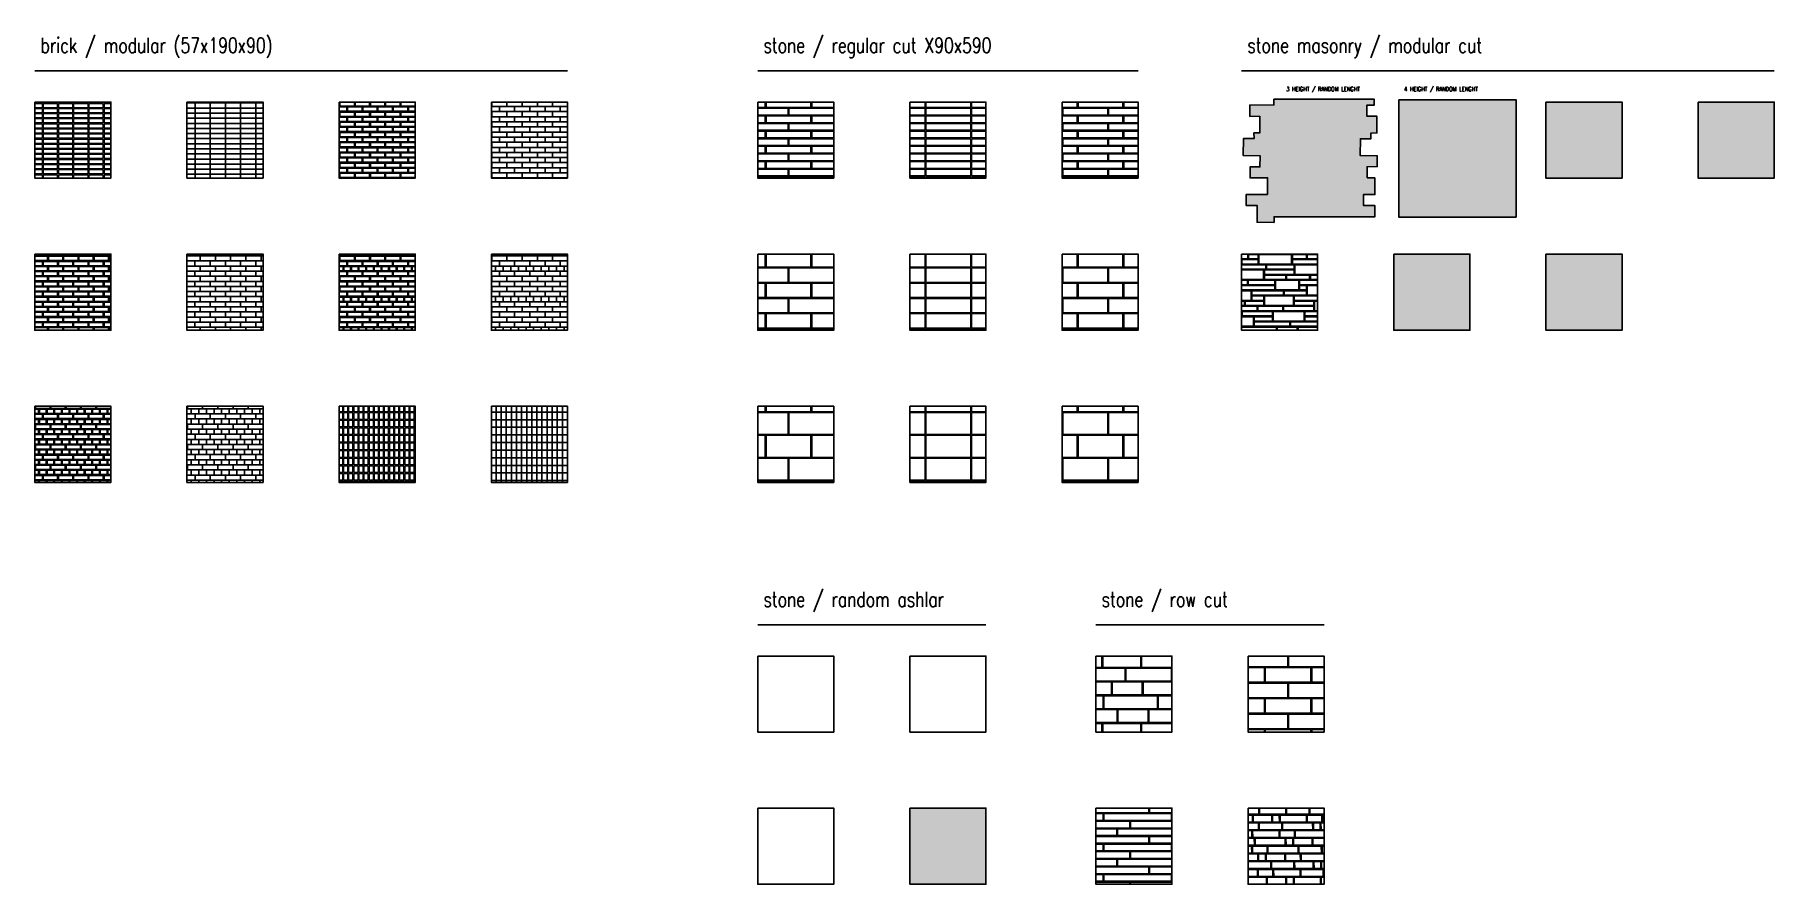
# Model space of a CAD drawing. Header units: millimetres. Extents: x 25495 to 48354, y 13294 to 24461.
import ezdxf

# ---------------------------------------------------------------- set-up
doc = ezdxf.new("R2010")
doc.units = ezdxf.units.MM
doc.header["$LTSCALE"] = 0.5
doc.styles.add('Annotative', font='romans.shx', dxfattribs={"width": 0.75})

msp = doc.modelspace()

# ---------------------------------------------------------------- texts
at = {"style": 'Annotative', "width": 0.75}
for s, height, p in [('brick / modular (57x190x90)', 200, (25572, 24223)), ('stone / regular cut X90x590', 200, (35072, 24223)), ('stone masonry / modular cut', 200, (41431, 24223)), ('3 HEIGHT / RANDOM LENGHT', 56.25, (41941, 23719)), ('4 HEIGHT / RANDOM LENGHT', 56.25, (43491, 23719)), ('stone / random ashlar', 200, (35072, 16940)), ('stone / row cut', 200, (39516, 16940))]:
    msp.add_text(s, height=height, dxfattribs=at).set_placement(p)

# ---------------------------------------------------------------- hatches: boundary and pattern name
h = msp.add_hatch()
h.set_pattern_fill('BR-STACKED+', color=256, pattern_type=2)
h.set_pattern_definition([(180, (-3805, 4541), (-1e-13, -804), [190, -610]), (90, (-3805, 4541), (-800, 5e-14), [57, -747]), (180, (-3805, 4598), (-1e-13, -804), [190, -610]), (90, (-3995, 4541), (-800, 5e-14), [57, -747]), (180, (-3605, 4541), (-1e-13, -804), [190, -610]), (90, (-3605, 4541), (-800, 5e-14), [57, -747]), (180, (-3605, 4598), (-1e-13, -804), [190, -610]), (90, (-3795, 4541), (-800, 5e-14), [57, -747]), (180, (-3405, 4541), (-1e-13, -804), [190, -610]), (90, (-3405, 4541), (-800, 5e-14), [57, -747]), (180, (-3405, 4598), (-1e-13, -804), [190, -610]), (90, (-3595, 4541), (-800, 5e-14), [57, -747]), (180, (-3805, 4407), (-1e-13, -804), [190, -610]), (90, (-3805, 4407), (-800, 5e-14), [57, -747]), (180, (-3805, 4464), (-1e-13, -804), [190, -610]), (90, (-3995, 4407), (-800, 5e-14), [57, -747]), (180, (-3605, 4407), (-1e-13, -804), [190, -610]), (90, (-3605, 4407), (-800, 5e-14), [57, -747]), (180, (-3605, 4464), (-1e-13, -804), [190, -610]), (90, (-3795, 4407), (-800, 5e-14), [57, -747]), (180, (-3405, 4407), (-1e-13, -804), [190, -610]), (90, (-3405, 4407), (-800, 5e-14), [57, -747]), (180, (-3405, 4464), (-1e-13, -804), [190, -610]), (90, (-3595, 4407), (-800, 5e-14), [57, -747]), (180, (-3805, 4273), (-1e-13, -804), [190, -610]), (90, (-3805, 4273), (-800, 5e-14), [57, -747]), (180, (-3805, 4330), (-1e-13, -804), [190, -610]), (90, (-3995, 4273), (-800, 5e-14), [57, -747]), (180, (-3605, 4273), (-1e-13, -804), [190, -610]), (90, (-3605, 4273), (-800, 5e-14), [57, -747]), (180, (-3605, 4330), (-1e-13, -804), [190, -610]), (90, (-3795, 4273), (-800, 5e-14), [57, -747]), (180, (-3405, 4273), (-1e-13, -804), [190, -610]), (90, (-3405, 4273), (-800, 5e-14), [57, -747]), (180, (-3405, 4330), (-1e-13, -804), [190, -610]), (90, (-3595, 4273), (-800, 5e-14), [57, -747]), (180, (-3805, 4675), (-1e-13, -804), [190, -610]), (90, (-3805, 4675), (-800, 5e-14), [57, -747]), (180, (-3805, 4732), (-1e-13, -804), [190, -610]), (90, (-3995, 4675), (-800, 5e-14), [57, -747]), (180, (-3605, 4675), (-1e-13, -804), [190, -610]), (90, (-3605, 4675), (-800, 5e-14), [57, -747]), (180, (-3605, 4732), (-1e-13, -804), [190, -610]), (90, (-3795, 4675), (-800, 5e-14), [57, -747]), (180, (-3405, 4675), (-1e-13, -804), [190, -610]), (90, (-3405, 4675), (-800, 5e-14), [57, -747]), (180, (-3405, 4732), (-1e-13, -804), [190, -610]), (90, (-3595, 4675), (-800, 5e-14), [57, -747]), (180, (-3805, 4340), (-1e-13, -804), [190, -610]), (90, (-3805, 4340), (-800, 5e-14), [57, -747]), (180, (-3805, 4397), (-1e-13, -804), [190, -610]), (90, (-3995, 4340), (-800, 5e-14), [57, -747]), (180, (-3605, 4340), (-1e-13, -804), [190, -610]), (90, (-3605, 4340), (-800, 5e-14), [57, -747]), (180, (-3605, 4397), (-1e-13, -804), [190, -610]), (90, (-3795, 4340), (-800, 5e-14), [57, -747]), (180, (-3405, 4340), (-1e-13, -804), [190, -610]), (90, (-3405, 4340), (-800, 5e-14), [57, -747]), (180, (-3405, 4397), (-1e-13, -804), [190, -610]), (90, (-3595, 4340), (-800, 5e-14), [57, -747]), (180, (-3805, 4474), (-1e-13, -804), [190, -610]), (90, (-3805, 4474), (-800, 5e-14), [57, -747]), (180, (-3805, 4531), (-1e-13, -804), [190, -610]), (90, (-3995, 4474), (-800, 5e-14), [57, -747]), (180, (-3605, 4474), (-1e-13, -804), [190, -610]), (90, (-3605, 4474), (-800, 5e-14), [57, -747]), (180, (-3605, 4531), (-1e-13, -804), [190, -610]), (90, (-3795, 4474), (-800, 5e-14), [57, -747]), (180, (-3405, 4474), (-1e-13, -804), [190, -610]), (90, (-3405, 4474), (-800, 5e-14), [57, -747]), (180, (-3405, 4531), (-1e-13, -804), [190, -610]), (90, (-3595, 4474), (-800, 5e-14), [57, -747]), (180, (-3805, 4608), (-1e-13, -804), [190, -610]), (90, (-3805, 4608), (-800, 5e-14), [57, -747]), (180, (-3805, 4665), (-1e-13, -804), [190, -610]), (90, (-3995, 4608), (-800, 5e-14), [57, -747]), (180, (-3605, 4608), (-1e-13, -804), [190, -610]), (90, (-3605, 4608), (-800, 5e-14), [57, -747]), (180, (-3605, 4665), (-1e-13, -804), [190, -610]), (90, (-3795, 4608), (-800, 5e-14), [57, -747]), (180, (-3405, 4608), (-1e-13, -804), [190, -610]), (90, (-3405, 4608), (-800, 5e-14), [57, -747]), (180, (-3405, 4665), (-1e-13, -804), [190, -610]), (90, (-3595, 4608), (-800, 5e-14), [57, -747]), (180, (-3805, 4742), (-1e-13, -804), [190, -610]), (90, (-3805, 4742), (-800, 5e-14), [57, -747]), (180, (-3805, 4799), (-1e-13, -804), [190, -610]), (90, (-3995, 4742), (-800, 5e-14), [57, -747]), (180, (-3605, 4742), (-1e-13, -804), [190, -610]), (90, (-3605, 4742), (-800, 5e-14), [57, -747]), (180, (-3605, 4799), (-1e-13, -804), [190, -610]), (90, (-3795, 4742), (-800, 5e-14), [57, -747]), (180, (-3405, 4742), (-1e-13, -804), [190, -610]), (90, (-3405, 4742), (-800, 5e-14), [57, -747]), (180, (-3405, 4799), (-1e-13, -804), [190, -610]), (90, (-3595, 4742), (-800, 5e-14), [57, -747]), (180, (-3205, 4541), (-1e-13, -804), [190, -610]), (90, (-3205, 4541), (-800, 5e-14), [57, -747]), (180, (-3205, 4598), (-1e-13, -804), [190, -610]), (90, (-3395, 4541), (-800, 5e-14), [57, -747]), (180, (-3205, 4407), (-1e-13, -804), [190, -610]), (90, (-3205, 4407), (-800, 5e-14), [57, -747]), (180, (-3205, 4464), (-1e-13, -804), [190, -610]), (90, (-3395, 4407), (-800, 5e-14), [57, -747]), (180, (-3205, 4273), (-1e-13, -804), [190, -610]), (90, (-3205, 4273), (-800, 5e-14), [57, -747]), (180, (-3205, 4330), (-1e-13, -804), [190, -610]), (90, (-3395, 4273), (-800, 5e-14), [57, -747]), (180, (-3205, 4675), (-1e-13, -804), [190, -610]), (90, (-3205, 4675), (-800, 5e-14), [57, -747]), (180, (-3205, 4732), (-1e-13, -804), [190, -610]), (90, (-3395, 4675), (-800, 5e-14), [57, -747]), (180, (-3205, 4340), (-1e-13, -804), [190, -610]), (90, (-3205, 4340), (-800, 5e-14), [57, -747]), (180, (-3205, 4397), (-1e-13, -804), [190, -610]), (90, (-3395, 4340), (-800, 5e-14), [57, -747]), (180, (-3205, 4474), (-1e-13, -804), [190, -610]), (90, (-3205, 4474), (-800, 5e-14), [57, -747]), (180, (-3205, 4531), (-1e-13, -804), [190, -610]), (90, (-3395, 4474), (-800, 5e-14), [57, -747]), (180, (-3205, 4608), (-1e-13, -804), [190, -610]), (90, (-3205, 4608), (-800, 5e-14), [57, -747]), (180, (-3205, 4665), (-1e-13, -804), [190, -610]), (90, (-3395, 4608), (-800, 5e-14), [57, -747]), (180, (-3205, 4742), (-1e-13, -804), [190, -610]), (90, (-3205, 4742), (-800, 5e-14), [57, -747]), (180, (-3205, 4799), (-1e-13, -804), [190, -610]), (90, (-3395, 4742), (-800, 5e-14), [57, -747]), (180, (-3805, 4139), (-1e-13, -804), [190, -610]), (90, (-3805, 4139), (-800, 5e-14), [57, -747]), (180, (-3805, 4196), (-1e-13, -804), [190, -610]), (90, (-3995, 4139), (-800, 5e-14), [57, -747]), (180, (-3605, 4139), (-1e-13, -804), [190, -610]), (90, (-3605, 4139), (-800, 5e-14), [57, -747]), (180, (-3605, 4196), (-1e-13, -804), [190, -610]), (90, (-3795, 4139), (-800, 5e-14), [57, -747]), (180, (-3405, 4139), (-1e-13, -804), [190, -610]), (90, (-3405, 4139), (-800, 5e-14), [57, -747]), (180, (-3405, 4196), (-1e-13, -804), [190, -610]), (90, (-3595, 4139), (-800, 5e-14), [57, -747]), (180, (-3805, 4005), (-1e-13, -804), [190, -610]), (90, (-3805, 4005), (-800, 5e-14), [57, -747]), (180, (-3805, 4062), (-1e-13, -804), [190, -610]), (90, (-3995, 4005), (-800, 5e-14), [57, -747]), (180, (-3605, 4005), (-1e-13, -804), [190, -610]), (90, (-3605, 4005), (-800, 5e-14), [57, -747]), (180, (-3605, 4062), (-1e-13, -804), [190, -610]), (90, (-3795, 4005), (-800, 5e-14), [57, -747]), (180, (-3405, 4005), (-1e-13, -804), [190, -610]), (90, (-3405, 4005), (-800, 5e-14), [57, -747]), (180, (-3405, 4062), (-1e-13, -804), [190, -610]), (90, (-3595, 4005), (-800, 5e-14), [57, -747]), (180, (-3805, 4072), (-1e-13, -804), [190, -610]), (90, (-3805, 4072), (-800, 5e-14), [57, -747]), (180, (-3805, 4129), (-1e-13, -804), [190, -610]), (90, (-3995, 4072), (-800, 5e-14), [57, -747]), (180, (-3605, 4072), (-1e-13, -804), [190, -610]), (90, (-3605, 4072), (-800, 5e-14), [57, -747]), (180, (-3605, 4129), (-1e-13, -804), [190, -610]), (90, (-3795, 4072), (-800, 5e-14), [57, -747]), (180, (-3405, 4072), (-1e-13, -804), [190, -610]), (90, (-3405, 4072), (-800, 5e-14), [57, -747]), (180, (-3405, 4129), (-1e-13, -804), [190, -610]), (90, (-3595, 4072), (-800, 5e-14), [57, -747]), (180, (-3805, 4206), (-1e-13, -804), [190, -610]), (90, (-3805, 4206), (-800, 5e-14), [57, -747]), (180, (-3805, 4263), (-1e-13, -804), [190, -610]), (90, (-3995, 4206), (-800, 5e-14), [57, -747]), (180, (-3605, 4206), (-1e-13, -804), [190, -610]), (90, (-3605, 4206), (-800, 5e-14), [57, -747]), (180, (-3605, 4263), (-1e-13, -804), [190, -610]), (90, (-3795, 4206), (-800, 5e-14), [57, -747]), (180, (-3405, 4206), (-1e-13, -804), [190, -610]), (90, (-3405, 4206), (-800, 5e-14), [57, -747]), (180, (-3405, 4263), (-1e-13, -804), [190, -610]), (90, (-3595, 4206), (-800, 5e-14), [57, -747]), (180, (-3205, 4139), (-1e-13, -804), [190, -610]), (90, (-3205, 4139), (-800, 5e-14), [57, -747]), (180, (-3205, 4196), (-1e-13, -804), [190, -610]), (90, (-3395, 4139), (-800, 5e-14), [57, -747]), (180, (-3205, 4005), (-1e-13, -804), [190, -610]), (90, (-3205, 4005), (-800, 5e-14), [57, -747]), (180, (-3205, 4062), (-1e-13, -804), [190, -610]), (90, (-3395, 4005), (-800, 5e-14), [57, -747]), (180, (-3205, 4072), (-1e-13, -804), [190, -610]), (90, (-3205, 4072), (-800, 5e-14), [57, -747]), (180, (-3205, 4129), (-1e-13, -804), [190, -610]), (90, (-3395, 4072), (-800, 5e-14), [57, -747]), (180, (-3205, 4206), (-1e-13, -804), [190, -610]), (90, (-3205, 4206), (-800, 5e-14), [57, -747]), (180, (-3205, 4263), (-1e-13, -804), [190, -610]), (90, (-3395, 4206), (-800, 5e-14), [57, -747])])
h.paths.add_polyline_path([(26495, 23577), (25495, 23577), (25495, 22577), (26495, 22577)])
h = msp.add_hatch()
h.set_pattern_fill('BR-STACKED', color=256, pattern_type=2)
h.set_pattern_definition([(90, (-3800, 4000), (-800, 5e-14), [804, 0]), (90, (-3600, 4000), (-800, 5e-14), [804, 0]), (180, (-3200, 4335), (-1e-13, -804), [800, 0]), (180, (-3200, 4402), (-1e-13, -804), [800, 0]), (180, (-3200, 4469), (-1e-13, -804), [800, 0]), (180, (-3200, 4536), (-1e-13, -804), [800, 0]), (180, (-3200, 4603), (-1e-13, -804), [800, 0]), (180, (-3200, 4670), (-1e-13, -804), [800, 0]), (180, (-3200, 4737), (-1e-13, -804), [800, 0]), (180, (-3200, 4804), (-1e-13, -804), [800, 0]), (180, (-3200, 4268), (-1e-13, -804), [800, 0]), (90, (-4000, 4000), (-800, 5e-14), [804, 0]), (90, (-3400, 4000), (-800, 5e-14), [804, 0]), (180, (-3200, 4067), (-1e-13, -804), [800, 0]), (180, (-3200, 4134), (-1e-13, -804), [800, 0]), (180, (-3200, 4201), (-1e-13, -804), [800, 0]), (180, (-3200, 4000), (-1e-13, -804), [800, 0]), (90, (-3200, 4000), (-800, 5e-14), [804, 0])])
h.paths.add_polyline_path([(28495, 22577), (28495, 23577), (27495, 23577), (27495, 22577)])
h = msp.add_hatch()
h.set_pattern_fill('BR-HALF+', color=256, pattern_type=2)
h.set_pattern_definition([(180, (95, 340), (-7e-14, -536), [95, -505]), (90, (95, 340), (-600, 4e-14), [57, -479]), (180, (95, 397), (-7e-14, -536), [95, -505]), (180, (295, 340), (-7e-14, -536), [190, -410]), (90, (295, 340), (-600, 4e-14), [57, -479]), (180, (295, 397), (-7e-14, -536), [190, -410]), (90, (105, 340), (-600, 4e-14), [57, -479]), (180, (495, 340), (-7e-14, -536), [190, -410]), (90, (495, 340), (-600, 4e-14), [57, -479]), (180, (495, 397), (-7e-14, -536), [190, -410]), (90, (305, 340), (-600, 4e-14), [57, -479]), (0, (505, 340), (0, -536), [95, -505]), (180, (600, 397), (-7e-14, -536), [95, -505]), (90, (505, 340), (-600, 4e-14), [57, -479]), (180, (195, 273), (-7e-14, -536), [190, -410]), (90, (195, 273), (-600, 4e-14), [57, -479]), (180, (195, 330), (-7e-14, -536), [190, -410]), (90, (5, 273), (-600, 4e-14), [57, -479]), (180, (395, 273), (-7e-14, -536), [190, -410]), (90, (395, 273), (-600, 4e-14), [57, -479]), (180, (395, 330), (-7e-14, -536), [190, -410]), (90, (205, 273), (-600, 4e-14), [57, -479]), (180, (595, 273), (-7e-14, -536), [190, -410]), (90, (595, 273), (-600, 4e-14), [57, -479]), (180, (595, 330), (-7e-14, -536), [190, -410]), (90, (405, 273), (-600, 4e-14), [57, -479]), (180, (95, 206), (-7e-14, -536), [95, -505]), (90, (95, 206), (-600, 4e-14), [57, -479]), (180, (95, 263), (-7e-14, -536), [95, -505]), (180, (295, 206), (-7e-14, -536), [190, -410]), (90, (295, 206), (-600, 4e-14), [57, -479]), (180, (295, 263), (-7e-14, -536), [190, -410]), (90, (105, 206), (-600, 4e-14), [57, -479]), (180, (495, 206), (-7e-14, -536), [190, -410]), (90, (495, 206), (-600, 4e-14), [57, -479]), (180, (495, 263), (-7e-14, -536), [190, -410]), (90, (305, 206), (-600, 4e-14), [57, -479]), (0, (505, 206), (0, -536), [95, -505]), (180, (600, 263), (-7e-14, -536), [95, -505]), (90, (505, 206), (-600, 4e-14), [57, -479]), (180, (195, 139), (-7e-14, -536), [190, -410]), (90, (195, 139), (-600, 4e-14), [57, -479]), (180, (195, 196), (-7e-14, -536), [190, -410]), (90, (5, 139), (-600, 4e-14), [57, -479]), (180, (395, 139), (-7e-14, -536), [190, -410]), (90, (395, 139), (-600, 4e-14), [57, -479]), (180, (395, 196), (-7e-14, -536), [190, -410]), (90, (205, 139), (-600, 4e-14), [57, -479]), (180, (595, 139), (-7e-14, -536), [190, -410]), (90, (595, 139), (-600, 4e-14), [57, -479]), (180, (595, 196), (-7e-14, -536), [190, -410]), (90, (405, 139), (-600, 4e-14), [57, -479]), (180, (95, 72), (-7e-14, -536), [95, -505]), (90, (95, 72), (-600, 4e-14), [57, -479]), (180, (95, 129), (-7e-14, -536), [95, -505]), (180, (295, 72), (-7e-14, -536), [190, -410]), (90, (295, 72), (-600, 4e-14), [57, -479]), (180, (295, 129), (-7e-14, -536), [190, -410]), (90, (105, 72), (-600, 4e-14), [57, -479]), (180, (495, 72), (-7e-14, -536), [190, -410]), (90, (495, 72), (-600, 4e-14), [57, -479]), (180, (495, 129), (-7e-14, -536), [190, -410]), (90, (305, 72), (-600, 4e-14), [57, -479]), (0, (505, 72), (0, -536), [95, -505]), (180, (600, 129), (-7e-14, -536), [95, -505]), (90, (505, 72), (-600, 4e-14), [57, -479]), (180, (195, 5), (-7e-14, -536), [190, -410]), (90, (195, 5), (-600, 4e-14), [57, -479]), (180, (195, 62), (-7e-14, -536), [190, -410]), (90, (5, 5), (-600, 4e-14), [57, -479]), (180, (395, 5), (-7e-14, -536), [190, -410]), (90, (395, 5), (-600, 4e-14), [57, -479]), (180, (395, 62), (-7e-14, -536), [190, -410]), (90, (205, 5), (-600, 4e-14), [57, -479]), (180, (595, 5), (-7e-14, -536), [190, -410]), (90, (595, 5), (-600, 4e-14), [57, -479]), (180, (595, 62), (-7e-14, -536), [190, -410]), (90, (405, 5), (-600, 4e-14), [57, -479]), (180, (195, 407), (-7e-14, -536), [190, -410]), (90, (195, 407), (-600, 4e-14), [57, -479]), (180, (195, 464), (-7e-14, -536), [190, -410]), (90, (5, 407), (-600, 4e-14), [57, -479]), (180, (395, 407), (-7e-14, -536), [190, -410]), (90, (395, 407), (-600, 4e-14), [57, -479]), (180, (395, 464), (-7e-14, -536), [190, -410]), (90, (205, 407), (-600, 4e-14), [57, -479]), (180, (595, 407), (-7e-14, -536), [190, -410]), (90, (595, 407), (-600, 4e-14), [57, -479]), (180, (595, 464), (-7e-14, -536), [190, -410]), (90, (405, 407), (-600, 4e-14), [57, -479]), (180, (95, 474), (-7e-14, -536), [95, -505]), (90, (95, 474), (-600, 4e-14), [57, -479]), (180, (95, 531), (-7e-14, -536), [95, -505]), (180, (295, 474), (-7e-14, -536), [190, -410]), (90, (295, 474), (-600, 4e-14), [57, -479]), (180, (295, 531), (-7e-14, -536), [190, -410]), (90, (105, 474), (-600, 4e-14), [57, -479]), (180, (495, 474), (-7e-14, -536), [190, -410]), (90, (495, 474), (-600, 4e-14), [57, -479]), (180, (495, 531), (-7e-14, -536), [190, -410]), (90, (305, 474), (-600, 4e-14), [57, -479]), (0, (505, 474), (0, -536), [95, -505]), (180, (600, 531), (-7e-14, -536), [95, -505]), (90, (505, 474), (-600, 4e-14), [57, -479])])
h.paths.add_polyline_path([(30495, 23577), (29495, 23577), (29495, 22577), (30495, 22577)])
h = msp.add_hatch()
h.set_pattern_fill('BR-HALF', color=256, pattern_type=2)
h.set_pattern_definition([(90, (200, 0), (-600, 4e-14), [67, -469]), (90, (400, 0), (-600, 4e-14), [67, -469]), (180, (600, 67), (-7e-14, -536), [600, 0]), (180, (600, 134), (-7e-14, -536), [600, 0]), (90, (300, 67), (-600, 4e-14), [67, -469]), (90, (100, 67), (-600, 4e-14), [67, -469]), (90, (500, 67), (-600, 4e-14), [67, -469]), (90, (200, 134), (-600, 4e-14), [67, -469]), (90, (400, 134), (-600, 4e-14), [67, -469]), (180, (600, 201), (-7e-14, -536), [600, 0]), (180, (600, 268), (-7e-14, -536), [600, 0]), (90, (300, 201), (-600, 4e-14), [67, -469]), (90, (100, 201), (-600, 4e-14), [67, -469]), (90, (500, 201), (-600, 4e-14), [67, -469]), (90, (200, 268), (-600, 4e-14), [67, -469]), (90, (400, 268), (-600, 4e-14), [67, -469]), (180, (600, 335), (-7e-14, -536), [600, 0]), (180, (600, 402), (-7e-14, -536), [600, 0]), (90, (300, 335), (-600, 4e-14), [67, -469]), (90, (100, 335), (-600, 4e-14), [67, -469]), (90, (500, 335), (-600, 4e-14), [67, -469]), (90, (200, 402), (-600, 4e-14), [67, -469]), (90, (400, 402), (-600, 4e-14), [67, -469]), (180, (600, 0), (-7e-14, -536), [600, 0]), (180, (600, 469), (-7e-14, -536), [600, 0]), (90, (0, 0), (-600, 4e-14), [67, -469]), (90, (0, 134), (-600, 4e-14), [67, -469]), (90, (0, 268), (-600, 4e-14), [67, -469]), (90, (0, 402), (-600, 4e-14), [67, -469]), (90, (600, 0), (-600, 4e-14), [67, -469]), (90, (600, 134), (-600, 4e-14), [67, -469]), (90, (600, 268), (-600, 4e-14), [67, -469]), (90, (600, 402), (-600, 4e-14), [67, -469]), (180, (600, 536), (-7e-14, -536), [600, 0]), (90, (300, 469), (-600, 4e-14), [67, -469]), (90, (100, 469), (-600, 4e-14), [67, -469]), (90, (500, 469), (-600, 4e-14), [67, -469])])
h.paths.add_polyline_path([(32495, 23577), (31495, 23577), (31495, 22577), (32495, 22577)])
h = msp.add_hatch()
h.set_pattern_fill('ST-090S-HALF', color=256, pattern_type=2)
h.set_pattern_definition([(0, (5, 5), (300, 100), [590, -10]), (0, (5, 95), (300, 100), [590, -10]), (90, (-5, 5), (-300, 100), [90, -110]), (90, (5, 5), (-300, 100), [90, -110])])
h.paths.add_polyline_path([(34995, 23577), (34995, 22577), (35995, 22577), (35995, 23577)])
h = msp.add_hatch()
h.set_pattern_fill('ST-090S-STACK', color=256, pattern_type=2)
h.set_pattern_definition([(0, (5, 5), (0, 100), [590, -10]), (0, (5, 95), (0, 100), [590, -10]), (90, (-5, 5), (-600, 100), [90, -10]), (90, (5, 5), (-600, 100), [90, -10])])
h.paths.add_polyline_path([(36995, 22577), (37995, 22577), (37995, 23577), (36995, 23577)])
h = msp.add_hatch()
h.set_pattern_fill('ST-090S-THIRD', color=256, pattern_type=2)
h.set_pattern_definition([(0, (5, 5), (0, 200), [590, -10]), (0, (5, 95), (0, 200), [590, -10]), (0, (205, 105), (0, 200), [590, -10]), (0, (205, 195), (0, 200), [590, -10]), (90, (-5, 5), (-600, 4e-14), [90, -110]), (90, (5, 5), (-600, 4e-14), [90, -110]), (90, (195, 105), (-600, 4e-14), [90, -110]), (90, (205, 105), (-600, 4e-14), [90, -110])])
h.paths.add_polyline_path([(38995, 22577), (39995, 22577), (39995, 23577), (38995, 23577)])
h = msp.add_hatch()
h.set_pattern_fill('ST-LAURIER3U', color=256, pattern_type=2)
h.set_pattern_definition([(202.47943, (-1094.96, 1381.1), (-18478.5, -7699.375), [1.215, -48327.315]), (202.47943, (-387.24, 1162), (-18478.5, -7699.375), [1.215, -48327.315]), (202.47943, (-320.91, 1016), (-18478.5, -7699.375), [1.215, -48327.315]), (202.47943, (-447.21, 796.93), (-18478.5, -7699.375), [1.215, -48327.315]), (202.47943, (280.5, 1162), (-18478.5, -7699.375), [1.215, -48327.315]), (202.47943, (-1133.062, 1089), (-18478.5, -7699.375), [1.215, -48327.315]), (202.47943, (-1031.46, 723.9), (-18478.5, -7699.375), [1.215, -48327.315]), (202.47943, (-8.3, 650.87), (-18478.5, -7699.375), [1.215, -48327.315]), (202.47943, (-52.5, 66.675), (-18478.5, -7699.375), [1.215, -48327.315]), (202.47943, (-193.26, 1527.2), (-18478.5, -7699.375), [1.215, -48327.315]), (202.47943, (-520.29, 358.77), (-18478.5, -7699.375), [1.215, -48327.315]), (202.47943, (212.3, 504.82), (-18478.5, -7699.375), [1.215, -48327.315]), (202.47943, (246.3, 1381.1), (-18478.5, -7699.375), [1.215, -48327.315]), (202.47943, (-396.46, 285.75), (-18478.5, -7699.375), [1.215, -48327.315]), (202.47943, (22.6, 285.75), (-18478.5, -7699.375), [1.215, -48327.315]), (202.47943, (212.3, 650.88), (-18478.5, -7699.375), [1.215, -48327.315]), (202.47943, (125, 1016), (-18478.5, -7699.375), [1.215, -48327.315]), (202.47943, (280.5, 1089), (-18478.5, -7699.375), [1.215, -48327.315]), (202.47943, (-103.5, 1162.1), (-18478.5, -7699.375), [1.215, -48327.315]), (202.47943, (-151.99, 796.93), (-18478.5, -7699.375), [1.215, -48327.315]), (202.47943, (-761.42, 1527.2), (-18478.5, -7699.375), [1.215, -48327.315]), (202.47943, (-346.92, 1527.2), (-18478.5, -7699.375), [1.215, -48327.315]), (202.47943, (-545.69, 650.87), (-18478.5, -7699.375), [1.215, -48327.315]), (202.47943, (246.3, 1527.2), (-18478.5, -7699.375), [1.215, -48327.315]), (202.47943, (-501.51, 66.675), (-18478.5, -7699.375), [1.215, -48327.315]), (202.47943, (29.2, 1308.1), (-18478.5, -7699.375), [1.215, -48327.315]), (202.47943, (-545.69, 723.9), (-18478.5, -7699.375), [1.215, -48327.315]), (202.47943, (-1133.062, 212.72), (-18478.5, -7699.375), [1.215, -48327.315]), (202.47943, (-882.24, 1381.1), (-18478.5, -7699.375), [1.215, -48327.315]), (202.47943, (-612.36, 66.675), (-18478.5, -7699.375), [1.215, -48327.315]), (202.47943, (-272.64, 431.8), (-18478.5, -7699.375), [1.215, -48327.315]), (202.47943, (-761.42, 1454.1), (-18478.5, -7699.375), [1.215, -48327.315]), (202.47943, (-840.17, 1089), (-18478.5, -7699.375), [1.215, -48327.315]), (202.47943, (-107.5, 431.8), (-18478.5, -7699.375), [1.215, -48327.315]), (202.47943, (-882.24, 1308.1), (-18478.5, -7699.375), [1.215, -48327.315]), (202.47943, (-698.09, 796.92), (-18478.5, -7699.375), [1.215, -48327.315]), (202.47943, (-698.09, 942.97), (-18478.5, -7699.375), [1.215, -48327.315]), (202.47943, (-517.82, 1016), (-18478.5, -7699.375), [1.215, -48327.315]), (202.47943, (-933.04, 285.75), (-18478.5, -7699.375), [1.215, -48327.315]), (202.47943, (-933.04, 431.8), (-18478.5, -7699.375), [1.215, -48327.315]), (202.47943, (22.6, 212.73), (-18478.5, -7699.375), [1.215, -48327.315]), (202.47943, (-705.38, 1308.1), (-18478.5, -7699.375), [1.215, -48327.315]), (202.47943, (-767.94, 358.77), (-18478.5, -7699.375), [1.215, -48327.315]), (202.47943, (125, 869.95), (-18478.5, -7699.375), [1.215, -48327.315]), (202.47943, (-767.94, 504.82), (-18478.5, -7699.375), [1.215, -48327.315]), (202.47943, (-589.88, 1454.2), (-18478.5, -7699.375), [1.215, -48327.315]), (202.47943, (-517.82, 1089), (-18478.5, -7699.375), [1.215, -48327.315]), (202.47943, (311.6, 869.95), (-18478.5, -7699.375), [1.215, -48327.315]), (202.47943, (-272.64, 504.82), (-18478.5, -7699.375), [1.215, -48327.315]), (202.47943, (-933.69, 869.95), (-18478.5, -7699.375), [1.215, -48327.315]), (202.47943, (311.6, 431.8), (-18478.5, -7699.375), [1.215, -48327.315]), (202.47943, (-612.36, 212.73), (-18478.5, -7699.375), [1.215, -48327.315]), (202.47943, (-840.17, 942.97), (-18478.5, -7699.375), [1.215, -48327.315]), (202.47943, (-346.92, 66.675), (-18478.5, -7699.375), [1.215, -48327.315]), (202.47943, (311.6, 723.9), (-18478.5, -7699.375), [1.215, -48327.315]), (202.47943, (-387.24, 1308.1), (-18478.5, -7699.375), [1.215, -48327.315]), (247.52057, (123.9, 1015.5), (-10779.125, -26177.875), [1.215, -48327.315]), (247.52057, (-502.63, 66.21), (-10779.125, -26177.875), [1.215, -48327.315]), (247.52057, (-934.81, 869.49), (-10779.125, -26177.875), [1.215, -48327.315]), (247.52057, (-348.04, 66.21), (-10779.125, -26177.875), [1.215, -48327.315]), (247.52057, (-322.03, 1015.5), (-10779.125, -26177.875), [1.215, -48327.315]), (247.52057, (-699.21, 942.51), (-10779.125, -26177.875), [1.215, -48327.315]), (247.52057, (-388.36, 1307.6), (-10779.125, -26177.875), [1.215, -48327.315]), (247.52057, (-841.29, 942.51), (-10779.125, -26177.875), [1.215, -48327.315]), (247.52057, (310.4, 869.49), (-10779.125, -26177.875), [1.215, -48327.315]), (247.52057, (123.9, 869.49), (-10779.125, -26177.875), [1.215, -48327.315]), (247.52057, (-841.29, 1088.6), (-10779.125, -26177.875), [1.215, -48327.315]), (247.52057, (-518.95, 1015.5), (-10779.125, -26177.875), [1.215, -48327.315]), (247.52057, (-518.95, 1088.6), (-10779.125, -26177.875), [1.215, -48327.315]), (247.52057, (-706.5, 1307.6), (-10779.125, -26177.875), [1.215, -48327.315]), (247.52057, (-613.49, 212.26), (-10779.125, -26177.875), [1.215, -48327.315]), (247.52057, (-194.39, 1526.7), (-10779.125, -26177.875), [1.215, -48327.315]), (247.52057, (28.1, 1307.6), (-10779.125, -26177.875), [1.215, -48327.315]), (247.52057, (279.4, 1088.6), (-10779.125, -26177.875), [1.215, -48327.315]), (247.52057, (-348.04, 1526.7), (-10779.125, -26177.875), [1.215, -48327.315]), (247.52057, (-104.7, 1161.6), (-10779.125, -26177.875), [1.215, -48327.315]), (247.52057, (279.4, 1161.6), (-10779.125, -26177.875), [1.215, -48327.315]), (247.52057, (-448.33, 796.46), (-10779.125, -26177.875), [1.215, -48327.315]), (247.52057, (-521.41, 358.31), (-10779.125, -26177.875), [1.215, -48327.315]), (247.52057, (-397.59, 285.29), (-10779.125, -26177.875), [1.215, -48327.315]), (247.52057, (-388.36, 1161.6), (-10779.125, -26177.875), [1.215, -48327.315]), (247.52057, (-699.21, 796.46), (-10779.125, -26177.875), [1.215, -48327.315]), (247.52057, (-1096.085, 1380.7), (-10779.125, -26177.875), [1.215, -48327.315]), (247.52057, (21.5, 285.29), (-10779.125, -26177.875), [1.215, -48327.315]), (247.52057, (211.2, 504.36), (-10779.125, -26177.875), [1.215, -48327.315]), (247.52057, (-9.4, 650.41), (-10779.125, -26177.875), [1.215, -48327.315]), (247.52057, (245.1, 1380.7), (-10779.125, -26177.875), [1.215, -48327.315]), (247.52057, (-883.36, 1380.7), (-10779.125, -26177.875), [1.215, -48327.315]), (247.52057, (-546.81, 723.44), (-10779.125, -26177.875), [1.215, -48327.315]), (247.52057, (-546.81, 650.41), (-10779.125, -26177.875), [1.215, -48327.315]), (247.52057, (-1032.59, 723.44), (-10779.125, -26177.875), [1.215, -48327.315]), (247.52057, (245.1, 1526.7), (-10779.125, -26177.875), [1.215, -48327.315]), (247.52057, (-273.76, 504.36), (-10779.125, -26177.875), [1.215, -48327.315]), (247.52057, (-769.06, 358.31), (-10779.125, -26177.875), [1.215, -48327.315]), (247.52057, (-273.76, 431.34), (-10779.125, -26177.875), [1.215, -48327.315]), (247.52057, (-934.16, 285.29), (-10779.125, -26177.875), [1.215, -48327.315]), (247.52057, (-934.16, 431.34), (-10779.125, -26177.875), [1.215, -48327.315]), (247.52057, (-762.55, 1453.7), (-10779.125, -26177.875), [1.215, -48327.315]), (247.52057, (-591, 1453.7), (-10779.125, -26177.875), [1.215, -48327.315]), (247.52057, (-769.06, 504.36), (-10779.125, -26177.875), [1.215, -48327.315]), (247.52057, (310.4, 431.34), (-10779.125, -26177.875), [1.215, -48327.315]), (247.52057, (-883.36, 1307.6), (-10779.125, -26177.875), [1.215, -48327.315]), (247.52057, (-108.7, 431.34), (-10779.125, -26177.875), [1.215, -48327.315]), (247.52057, (-1134.185, 212.26), (-10779.125, -26177.875), [1.215, -48327.315]), (247.52057, (-762.55, 1526.7), (-10779.125, -26177.875), [1.215, -48327.315]), (247.52057, (-53.7, 66.21), (-10779.125, -26177.875), [1.215, -48327.315]), (247.52057, (310.4, 723.44), (-10779.125, -26177.875), [1.215, -48327.315]), (247.52057, (21.5, 212.26), (-10779.125, -26177.875), [1.215, -48327.315]), (247.52057, (-153.11, 796.46), (-10779.125, -26177.875), [1.215, -48327.315]), (247.52057, (-1134.185, 1088.6), (-10779.125, -26177.875), [1.215, -48327.315]), (247.52057, (211.2, 650.41), (-10779.125, -26177.875), [1.215, -48327.315]), (247.52057, (-613.49, 66.21), (-10779.125, -26177.875), [1.215, -48327.315]), (292.47943, (-935.27, 738.19), (7699.375, -18478.5), [1.215, -48327.315]), (292.47943, (-841.76, 884.24), (7699.375, -18478.5), [1.215, -48327.315]), (292.47943, (123.4, 811.21), (7699.375, -18478.5), [1.215, -48327.315]), (292.47943, (-109.1, 300.04), (7699.375, -18478.5), [1.215, -48327.315]), (292.47943, (310, 227.01), (7699.375, -18478.5), [1.215, -48327.315]), (292.47943, (-274.23, 300.04), (7699.375, -18478.5), [1.215, -48327.315]), (292.47943, (-519.41, 957.26), (7699.375, -18478.5), [1.215, -48327.315]), (292.47943, (-503.09, 1468.4), (7699.375, -18478.5), [1.215, -48327.315]), (292.47943, (-613.95, 80.963), (7699.375, -18478.5), [1.215, -48327.315]), (292.47943, (-934.63, 300.04), (7699.375, -18478.5), [1.215, -48327.315]), (292.47943, (-699.68, 738.19), (7699.375, -18478.5), [1.215, -48327.315]), (292.47943, (-769.53, 300.04), (7699.375, -18478.5), [1.215, -48327.315]), (292.47943, (310, 665.16), (7699.375, -18478.5), [1.215, -48327.315]), (292.47943, (-699.68, 811.21), (7699.375, -18478.5), [1.215, -48327.315]), (292.47943, (-841.76, 957.26), (7699.375, -18478.5), [1.215, -48327.315]), (292.47943, (-934.63, 227.01), (7699.375, -18478.5), [1.215, -48327.315]), (292.47943, (-1033.05, 519.11), (7699.375, -18478.5), [1.215, -48327.315]), (292.47943, (278.9, 1030.3), (7699.375, -18478.5), [1.215, -48327.315]), (292.47943, (210.8, 519.11), (7699.375, -18478.5), [1.215, -48327.315]), (292.47943, (-153.57, 665.16), (7699.375, -18478.5), [1.215, -48327.315]), (292.47943, (210.8, 446.09), (7699.375, -18478.5), [1.215, -48327.315]), (292.47943, (-398.05, 80.963), (7699.375, -18478.5), [1.215, -48327.315]), (292.47943, (-105.1, 1030.3), (7699.375, -18478.5), [1.215, -48327.315]), (292.47943, (-547.27, 665.16), (7699.375, -18478.5), [1.215, -48327.315]), (292.47943, (123.4, 884.24), (7699.375, -18478.5), [1.215, -48327.315]), (292.47943, (-547.28, 519.11), (7699.375, -18478.5), [1.215, -48327.315]), (292.47943, (-274.23, 446.09), (7699.375, -18478.5), [1.215, -48327.315]), (292.47943, (21, 227.01), (7699.375, -18478.5), [1.215, -48327.315]), (292.47943, (-769.53, 373.06), (7699.375, -18478.5), [1.215, -48327.315]), (292.47943, (-1134.65, 884.24), (7699.375, -18478.5), [1.215, -48327.315]), (292.47943, (310, 738.19), (7699.375, -18478.5), [1.215, -48327.315]), (292.47943, (-448.8, 738.19), (7699.375, -18478.5), [1.215, -48327.315]), (292.47943, (-322.5, 811.21), (7699.375, -18478.5), [1.215, -48327.315]), (292.47943, (21, 80.963), (7699.375, -18478.5), [1.215, -48327.315]), (292.47943, (-521.88, 300.04), (7699.375, -18478.5), [1.215, -48327.315]), (292.47943, (-9.9, 446.09), (7699.375, -18478.5), [1.215, -48327.315]), (292.47943, (-388.83, 1176.3), (7699.375, -18478.5), [1.215, -48327.315]), (292.47943, (-591.47, 1322.4), (7699.375, -18478.5), [1.215, -48327.315]), (292.47943, (-883.82, 1322.4), (7699.375, -18478.5), [1.215, -48327.315]), (292.47943, (-348.51, 1468.4), (7699.375, -18478.5), [1.215, -48327.315]), (292.47943, (-706.97, 1103.3), (7699.375, -18478.5), [1.215, -48327.315]), (292.47943, (-883.82, 1176.3), (7699.375, -18478.5), [1.215, -48327.315]), (292.47943, (-763.01, 1468.4), (7699.375, -18478.5), [1.215, -48327.315]), (292.47943, (-388.83, 1103.3), (7699.375, -18478.5), [1.215, -48327.315]), (292.47943, (-1096.55, 1176.3), (7699.375, -18478.5), [1.215, -48327.315]), (292.47943, (244.7, 1322.4), (7699.375, -18478.5), [1.215, -48327.315]), (292.47943, (-194.85, 1322.4), (7699.375, -18478.5), [1.215, -48327.315]), (292.47943, (244.7, 1395.4), (7699.375, -18478.5), [1.215, -48327.315]), (292.47943, (27.6, 1176.3), (7699.375, -18478.5), [1.215, -48327.315]), (292.47943, (278.9, 1103.3), (7699.375, -18478.5), [1.215, -48327.315]), (292.47943, (-613.95, 7.938), (7699.375, -18478.5), [1.215, -48327.315]), (292.47943, (-348.51, 7.938), (7699.375, -18478.5), [1.215, -48327.315]), (292.47943, (-54.1, 7.938), (7699.375, -18478.5), [1.215, -48327.315]), (292.47943, (-1134.65, 7.938), (7699.375, -18478.5), [1.215, -48327.315]), (292.47943, (-763.01, 1322.4), (7699.375, -18478.5), [1.215, -48327.315]), (292.47943, (-519.41, 1030.3), (7699.375, -18478.5), [1.215, -48327.315]), (337.52057, (-613.49, 6.815), (26177.875, -10779.125), [1.215, -48327.315]), (337.52057, (28.1, 1175.2), (26177.875, -10779.125), [1.215, -48327.315]), (337.52057, (245.1, 1394.3), (26177.875, -10779.125), [1.215, -48327.315]), (337.52057, (-104.7, 1029.2), (26177.875, -10779.125), [1.215, -48327.315]), (337.52057, (-1032.59, 517.99), (26177.875, -10779.125), [1.215, -48327.315]), (337.52057, (279.4, 1102.2), (26177.875, -10779.125), [1.215, -48327.315]), (337.52057, (-699.21, 737.06), (26177.875, -10779.125), [1.215, -48327.315]), (337.52057, (-1096.085, 1175.2), (26177.875, -10779.125), [1.215, -48327.315]), (337.52057, (-448.33, 737.06), (26177.875, -10779.125), [1.215, -48327.315]), (337.52057, (-388.36, 1102.2), (26177.875, -10779.125), [1.215, -48327.315]), (337.52057, (-502.63, 1467.3), (26177.875, -10779.125), [1.215, -48327.315]), (337.52057, (279.4, 1029.2), (26177.875, -10779.125), [1.215, -48327.315]), (337.52057, (211.2, 444.96), (26177.875, -10779.125), [1.215, -48327.315]), (337.52057, (-883.36, 1321.3), (26177.875, -10779.125), [1.215, -48327.315]), (337.52057, (-322.03, 810.09), (26177.875, -10779.125), [1.215, -48327.315]), (337.52057, (-153.11, 664.04), (26177.875, -10779.125), [1.215, -48327.315]), (337.52057, (-1134.185, 883.11), (26177.875, -10779.125), [1.215, -48327.315]), (337.52057, (211.2, 517.99), (26177.875, -10779.125), [1.215, -48327.315]), (337.52057, (-1134.185, 6.815), (26177.875, -10779.125), [1.215, -48327.315]), (337.52057, (-53.7, 6.815), (26177.875, -10779.125), [1.215, -48327.315]), (337.52057, (21.5, 79.84), (26177.875, -10779.125), [1.215, -48327.315]), (337.52057, (-934.81, 737.06), (26177.875, -10779.125), [1.215, -48327.315]), (337.52057, (-762.55, 1467.3), (26177.875, -10779.125), [1.215, -48327.315]), (337.52057, (-397.59, 79.84), (26177.875, -10779.125), [1.215, -48327.315]), (337.52057, (-546.81, 517.99), (26177.875, -10779.125), [1.215, -48327.315]), (337.52057, (310.4, 664.04), (26177.875, -10779.125), [1.215, -48327.315]), (337.52057, (-348.04, 6.815), (26177.875, -10779.125), [1.215, -48327.315]), (337.52057, (-699.21, 810.09), (26177.875, -10779.125), [1.215, -48327.315]), (337.52057, (-348.04, 1467.3), (26177.875, -10779.125), [1.215, -48327.315]), (337.52057, (123.9, 883.11), (26177.875, -10779.125), [1.215, -48327.315]), (337.52057, (-546.81, 664.04), (26177.875, -10779.125), [1.215, -48327.315]), (337.52057, (-9.4, 444.96), (26177.875, -10779.125), [1.215, -48327.315]), (337.52057, (-273.76, 298.91), (26177.875, -10779.125), [1.215, -48327.315]), (337.52057, (-108.7, 298.91), (26177.875, -10779.125), [1.215, -48327.315]), (337.52057, (-883.36, 1175.2), (26177.875, -10779.125), [1.215, -48327.315]), (337.52057, (-841.29, 883.11), (26177.875, -10779.125), [1.215, -48327.315]), (337.52057, (-388.36, 1175.2), (26177.875, -10779.125), [1.215, -48327.315]), (337.52057, (310.4, 225.89), (26177.875, -10779.125), [1.215, -48327.315]), (337.52057, (-591, 1321.3), (26177.875, -10779.125), [1.215, -48327.315]), (337.52057, (123.9, 810.09), (26177.875, -10779.125), [1.215, -48327.315]), (337.52057, (-769.06, 298.91), (26177.875, -10779.125), [1.215, -48327.315]), (337.52057, (-518.95, 956.14), (26177.875, -10779.125), [1.215, -48327.315]), (337.52057, (-518.95, 1029.2), (26177.875, -10779.125), [1.215, -48327.315]), (337.52057, (-762.55, 1321.3), (26177.875, -10779.125), [1.215, -48327.315]), (337.52057, (-934.16, 298.91), (26177.875, -10779.125), [1.215, -48327.315]), (337.52057, (-841.29, 956.14), (26177.875, -10779.125), [1.215, -48327.315]), (337.52057, (-706.5, 1102.2), (26177.875, -10779.125), [1.215, -48327.315]), (337.52057, (-613.49, 79.84), (26177.875, -10779.125), [1.215, -48327.315]), (337.52057, (-934.16, 225.89), (26177.875, -10779.125), [1.215, -48327.315]), (337.52057, (-769.06, 371.94), (26177.875, -10779.125), [1.215, -48327.315]), (337.52057, (-194.39, 1321.3), (26177.875, -10779.125), [1.215, -48327.315]), (337.52057, (21.5, 225.89), (26177.875, -10779.125), [1.215, -48327.315]), (337.52057, (-273.76, 444.96), (26177.875, -10779.125), [1.215, -48327.315]), (337.52057, (-521.41, 298.91), (26177.875, -10779.125), [1.215, -48327.315]), (337.52057, (310.4, 737.06), (26177.875, -10779.125), [1.215, -48327.315]), (337.52057, (245.1, 1321.3), (26177.875, -10779.125), [1.215, -48327.315]), (0, (398.9, 0), (0, 1539.875), [0, -1539.875]), (0, (-1141, 1533.5), (0, 1539.875), [0, -1539.875]), (0, (398.9, 1533.5), (0, 1539.875), [0, -1539.875]), (0, (-1141, 0), (0, 1539.875), [0, -1539.875]), (22.47943, (-949.55, 736.6), (18478.5, 7699.375), [1.215, -48327.315]), (22.47943, (-777.3, 1393.8), (18478.5, 7699.375), [1.215, -48327.315]), (22.47943, (-605.76, 1320.8), (18478.5, 7699.375), [1.215, -48327.315]), (22.47943, (-898.11, 1174.8), (18478.5, 7699.375), [1.215, -48327.315]), (22.47943, (-561.56, 517.52), (18478.5, 7699.375), [1.215, -48327.315]), (22.47943, (-856.04, 882.65), (18478.5, 7699.375), [1.215, -48327.315]), (22.47943, (-412.34, 225.43), (18478.5, 7699.375), [1.215, -48327.315]), (22.47943, (-463.08, 736.6), (18478.5, 7699.375), [1.215, -48327.315]), (22.47943, (-1110.837, 1174.8), (18478.5, 7699.375), [1.215, -48327.315]), (22.47943, (-362.8, 1466.9), (18478.5, 7699.375), [1.215, -48327.315]), (22.47943, (-536.16, 298.45), (18478.5, 7699.375), [1.215, -48327.315]), (22.47943, (390.9, 6.35), (18478.5, 7699.375), [1.215, -48327.315]), (22.47943, (196.5, 444.5), (18478.5, 7699.375), [1.215, -48327.315]), (22.47943, (-721.25, 1174.8), (18478.5, 7699.375), [1.215, -48327.315]), (22.47943, (-777.3, 1320.8), (18478.5, 7699.375), [1.215, -48327.315]), (22.47943, (-24.2, 444.5), (18478.5, 7699.375), [1.215, -48327.315]), (22.47943, (295.7, 298.45), (18478.5, 7699.375), [1.215, -48327.315]), (22.47943, (-167.86, 663.57), (18478.5, 7699.375), [1.215, -48327.315]), (22.47943, (-948.91, 225.42), (18478.5, 7699.375), [1.215, -48327.315]), (22.47943, (-288.51, 371.47), (18478.5, 7699.375), [1.215, -48327.315]), (22.47943, (-24.2, 517.52), (18478.5, 7699.375), [1.215, -48327.315]), (22.47943, (-783.81, 298.45), (18478.5, 7699.375), [1.215, -48327.315]), (22.47943, (-783.81, 444.5), (18478.5, 7699.375), [1.215, -48327.315]), (22.47943, (-1047.34, 663.57), (18478.5, 7699.375), [1.215, -48327.315]), (22.47943, (-1110.837, 1320.8), (18478.5, 7699.375), [1.215, -48327.315]), (22.47943, (-628.24, 6.35), (18478.5, 7699.375), [1.215, -48327.315]), (22.47943, (-123.4, 298.45), (18478.5, 7699.375), [1.215, -48327.315]), (22.47943, (-517.38, 1466.8), (18478.5, 7699.375), [1.215, -48327.315]), (22.47943, (-1047.34, 517.53), (18478.5, 7699.375), [1.215, -48327.315]), (22.47943, (-209.14, 1320.8), (18478.5, 7699.375), [1.215, -48327.315]), (22.47943, (295.7, 225.43), (18478.5, 7699.375), [1.215, -48327.315]), (22.47943, (295.7, 663.57), (18478.5, 7699.375), [1.215, -48327.315]), (22.47943, (-288.51, 298.45), (18478.5, 7699.375), [1.215, -48327.315]), (22.47943, (390.9, 882.65), (18478.5, 7699.375), [1.215, -48327.315]), (22.47943, (-713.96, 882.65), (18478.5, 7699.375), [1.215, -48327.315]), (22.47943, (390.9, 79.375), (18478.5, 7699.375), [1.215, -48327.315]), (22.47943, (264.6, 1028.7), (18478.5, 7699.375), [1.215, -48327.315]), (22.47943, (-533.7, 955.67), (18478.5, 7699.375), [1.215, -48327.315]), (22.47943, (13.3, 1174.8), (18478.5, 7699.375), [1.215, -48327.315]), (22.47943, (-68.4, 6.35), (18478.5, 7699.375), [1.215, -48327.315]), (22.47943, (-721.25, 1101.7), (18478.5, 7699.375), [1.215, -48327.315]), (22.47943, (-412.34, 79.375), (18478.5, 7699.375), [1.215, -48327.315]), (22.47943, (-119.4, 1101.7), (18478.5, 7699.375), [1.215, -48327.315]), (22.47943, (109.2, 809.62), (18478.5, 7699.375), [1.215, -48327.315]), (22.47943, (230.4, 1320.8), (18478.5, 7699.375), [1.215, -48327.315]), (22.47943, (295.7, 809.62), (18478.5, 7699.375), [1.215, -48327.315]), (22.47943, (390.9, 1028.7), (18478.5, 7699.375), [1.215, -48327.315]), (22.47943, (-167.86, 736.6), (18478.5, 7699.375), [1.215, -48327.315]), (22.47943, (-517.38, 6.35), (18478.5, 7699.375), [1.215, -48327.315]), (22.47943, (-336.79, 809.62), (18478.5, 7699.375), [1.215, -48327.315]), (22.47943, (-119.4, 1028.7), (18478.5, 7699.375), [1.215, -48327.315]), (22.47943, (-209.14, 1466.8), (18478.5, 7699.375), [1.215, -48327.315]), (22.47943, (-403.11, 1101.7), (18478.5, 7699.375), [1.215, -48327.315]), (22.47943, (-336.79, 955.67), (18478.5, 7699.375), [1.215, -48327.315]), (22.47943, (-713.96, 736.6), (18478.5, 7699.375), [1.215, -48327.315]), (22.47943, (6.8, 79.375), (18478.5, 7699.375), [1.215, -48327.315]), (67.52057, (197.6, 444.96), (10779.125, 26177.875), [1.215, -48327.315]), (67.52057, (-23.1, 517.99), (10779.125, 26177.875), [1.215, -48327.315]), (67.52057, (-208.01, 1467.3), (10779.125, 26177.875), [1.215, -48327.315]), (67.52057, (-720.13, 1102.2), (10779.125, 26177.875), [1.215, -48327.315]), (67.52057, (-560.44, 517.99), (10779.125, 26177.875), [1.215, -48327.315]), (67.52057, (392.1, 1029.2), (10779.125, 26177.875), [1.215, -48327.315]), (67.52057, (-166.74, 737.06), (10779.125, 26177.875), [1.215, -48327.315]), (67.52057, (-627.11, 6.815), (10779.125, 26177.875), [1.215, -48327.315]), (67.52057, (-896.99, 1175.2), (10779.125, 26177.875), [1.215, -48327.315]), (67.52057, (-1109.715, 1175.2), (10779.125, 26177.875), [1.215, -48327.315]), (67.52057, (-118.3, 1102.2), (10779.125, 26177.875), [1.215, -48327.315]), (67.52057, (-287.39, 298.91), (10779.125, 26177.875), [1.215, -48327.315]), (67.52057, (-1109.715, 1321.3), (10779.125, 26177.875), [1.215, -48327.315]), (67.52057, (-535.04, 298.91), (10779.125, 26177.875), [1.215, -48327.315]), (67.52057, (-122.3, 298.91), (10779.125, 26177.875), [1.215, -48327.315]), (67.52057, (14.4, 1175.2), (10779.125, 26177.875), [1.215, -48327.315]), (67.52057, (-532.58, 956.14), (10779.125, 26177.875), [1.215, -48327.315]), (67.52057, (-411.21, 225.89), (10779.125, 26177.875), [1.215, -48327.315]), (67.52057, (-118.3, 1029.2), (10779.125, 26177.875), [1.215, -48327.315]), (67.52057, (-401.99, 1102.2), (10779.125, 26177.875), [1.215, -48327.315]), (67.52057, (-335.66, 956.14), (10779.125, 26177.875), [1.215, -48327.315]), (67.52057, (-604.63, 1321.3), (10779.125, 26177.875), [1.215, -48327.315]), (67.52057, (296.8, 298.91), (10779.125, 26177.875), [1.215, -48327.315]), (67.52057, (-287.39, 371.94), (10779.125, 26177.875), [1.215, -48327.315]), (67.52057, (296.8, 810.09), (10779.125, 26177.875), [1.215, -48327.315]), (67.52057, (231.5, 1321.3), (10779.125, 26177.875), [1.215, -48327.315]), (67.52057, (-23.1, 444.96), (10779.125, 26177.875), [1.215, -48327.315]), (67.52057, (-208.01, 1321.3), (10779.125, 26177.875), [1.215, -48327.315]), (67.52057, (-720.13, 1175.2), (10779.125, 26177.875), [1.215, -48327.315]), (67.52057, (7.9, 79.84), (10779.125, 26177.875), [1.215, -48327.315]), (67.52057, (-712.84, 883.11), (10779.125, 26177.875), [1.215, -48327.315]), (67.52057, (-782.69, 298.91), (10779.125, 26177.875), [1.215, -48327.315]), (67.52057, (-947.79, 225.89), (10779.125, 26177.875), [1.215, -48327.315]), (67.52057, (-516.26, 1467.3), (10779.125, 26177.875), [1.215, -48327.315]), (67.52057, (392.1, 883.11), (10779.125, 26177.875), [1.215, -48327.315]), (67.52057, (-782.69, 444.96), (10779.125, 26177.875), [1.215, -48327.315]), (67.52057, (-411.21, 79.84), (10779.125, 26177.875), [1.215, -48327.315]), (67.52057, (392.1, 79.84), (10779.125, 26177.875), [1.215, -48327.315]), (67.52057, (392.1, 6.815), (10779.125, 26177.875), [1.215, -48327.315]), (67.52057, (-776.18, 1394.3), (10779.125, 26177.875), [1.215, -48327.315]), (67.52057, (296.8, 225.89), (10779.125, 26177.875), [1.215, -48327.315]), (67.52057, (-854.92, 883.11), (10779.125, 26177.875), [1.215, -48327.315]), (67.52057, (-712.84, 737.06), (10779.125, 26177.875), [1.215, -48327.315]), (67.52057, (-1046.215, 517.99), (10779.125, 26177.875), [1.215, -48327.315]), (67.52057, (296.8, 664.04), (10779.125, 26177.875), [1.215, -48327.315]), (67.52057, (-166.74, 664.04), (10779.125, 26177.875), [1.215, -48327.315]), (67.52057, (-948.43, 737.06), (10779.125, 26177.875), [1.215, -48327.315]), (67.52057, (-516.26, 6.815), (10779.125, 26177.875), [1.215, -48327.315]), (67.52057, (-461.96, 737.06), (10779.125, 26177.875), [1.215, -48327.315]), (67.52057, (-67.3, 6.815), (10779.125, 26177.875), [1.215, -48327.315]), (67.52057, (-1046.215, 664.04), (10779.125, 26177.875), [1.215, -48327.315]), (67.52057, (265.8, 1029.2), (10779.125, 26177.875), [1.215, -48327.315]), (67.52057, (110.3, 810.09), (10779.125, 26177.875), [1.215, -48327.315]), (67.52057, (-335.66, 810.09), (10779.125, 26177.875), [1.215, -48327.315]), (67.52057, (-776.18, 1321.3), (10779.125, 26177.875), [1.215, -48327.315]), (67.52057, (-361.67, 1467.3), (10779.125, 26177.875), [1.215, -48327.315]), (112.47943, (-1045.75, 722.31), (-7699.375, 18478.5), [1.215, -48327.315]), (112.47943, (14.9, 1306.5), (-7699.375, 18478.5), [1.215, -48327.315]), (112.47943, (-712.38, 941.39), (-7699.375, 18478.5), [1.215, -48327.315]), (112.47943, (-947.96, 868.36), (-7699.375, 18478.5), [1.215, -48327.315]), (112.47943, (-775.71, 1525.6), (-7699.375, 18478.5), [1.215, -48327.315]), (112.47943, (-719.67, 1306.5), (-7699.375, 18478.5), [1.215, -48327.315]), (112.47943, (-782.23, 430.21), (-7699.375, 18478.5), [1.215, -48327.315]), (112.47943, (-66.8, 65.09), (-7699.375, 18478.5), [1.215, -48327.315]), (112.47943, (297.3, 430.21), (-7699.375, 18478.5), [1.215, -48327.315]), (112.47943, (-335.2, 1014.4), (-7699.375, 18478.5), [1.215, -48327.315]), (112.47943, (-604.17, 1452.6), (-7699.375, 18478.5), [1.215, -48327.315]), (112.47943, (-534.58, 357.19), (-7699.375, 18478.5), [1.215, -48327.315]), (112.47943, (-335.2, 941.39), (-7699.375, 18478.5), [1.215, -48327.315]), (112.47943, (-515.79, 65.09), (-7699.375, 18478.5), [1.215, -48327.315]), (112.47943, (-117.8, 1087.4), (-7699.375, 18478.5), [1.215, -48327.315]), (112.47943, (-410.75, 284.16), (-7699.375, 18478.5), [1.215, -48327.315]), (112.47943, (-461.5, 795.34), (-7699.375, 18478.5), [1.215, -48327.315]), (112.47943, (-121.8, 430.21), (-7699.375, 18478.5), [1.215, -48327.315]), (112.47943, (-712.38, 868.36), (-7699.375, 18478.5), [1.215, -48327.315]), (112.47943, (-854.46, 1087.4), (-7699.375, 18478.5), [1.215, -48327.315]), (112.47943, (392.5, 211.14), (-7699.375, 18478.5), [1.215, -48327.315]), (112.47943, (-1109.25, 1379.5), (-7699.375, 18478.5), [1.215, -48327.315]), (112.47943, (-401.53, 1306.5), (-7699.375, 18478.5), [1.215, -48327.315]), (112.47943, (-532.11, 1087.4), (-7699.375, 18478.5), [1.215, -48327.315]), (112.47943, (392.5, 65.087), (-7699.375, 18478.5), [1.215, -48327.315]), (112.47943, (-410.75, 211.14), (-7699.375, 18478.5), [1.215, -48327.315]), (112.47943, (-117.8, 1160.5), (-7699.375, 18478.5), [1.215, -48327.315]), (112.47943, (392.5, 1014.4), (-7699.375, 18478.5), [1.215, -48327.315]), (112.47943, (-166.27, 795.34), (-7699.375, 18478.5), [1.215, -48327.315]), (112.47943, (297.3, 284.16), (-7699.375, 18478.5), [1.215, -48327.315]), (112.47943, (198.1, 649.29), (-7699.375, 18478.5), [1.215, -48327.315]), (112.47943, (-286.93, 357.19), (-7699.375, 18478.5), [1.215, -48327.315]), (112.47943, (-782.23, 503.24), (-7699.375, 18478.5), [1.215, -48327.315]), (112.47943, (-559.98, 722.31), (-7699.375, 18478.5), [1.215, -48327.315]), (112.47943, (266.2, 1160.5), (-7699.375, 18478.5), [1.215, -48327.315]), (112.47943, (-22.6, 649.29), (-7699.375, 18478.5), [1.215, -48327.315]), (112.47943, (-626.65, 211.14), (-7699.375, 18478.5), [1.215, -48327.315]), (112.47943, (-207.55, 1525.6), (-7699.375, 18478.5), [1.215, -48327.315]), (112.47943, (-775.71, 1379.5), (-7699.375, 18478.5), [1.215, -48327.315]), (112.47943, (-896.52, 1379.5), (-7699.375, 18478.5), [1.215, -48327.315]), (112.47943, (-166.27, 722.31), (-7699.375, 18478.5), [1.215, -48327.315]), (112.47943, (392.5, 1087.4), (-7699.375, 18478.5), [1.215, -48327.315]), (112.47943, (-207.55, 1452.6), (-7699.375, 18478.5), [1.215, -48327.315]), (112.47943, (-515.79, 1525.6), (-7699.375, 18478.5), [1.215, -48327.315]), (112.47943, (232, 1525.6), (-7699.375, 18478.5), [1.215, -48327.315]), (112.47943, (297.3, 795.34), (-7699.375, 18478.5), [1.215, -48327.315]), (112.47943, (-286.93, 503.24), (-7699.375, 18478.5), [1.215, -48327.315]), (112.47943, (297.3, 868.36), (-7699.375, 18478.5), [1.215, -48327.315]), (112.47943, (8.3, 284.16), (-7699.375, 18478.5), [1.215, -48327.315]), (112.47943, (110.7, 1014.4), (-7699.375, 18478.5), [1.215, -48327.315]), (112.47943, (-947.33, 430.21), (-7699.375, 18478.5), [1.215, -48327.315]), (112.47943, (-1045.75, 649.29), (-7699.375, 18478.5), [1.215, -48327.315]), (112.47943, (-1109.25, 1306.5), (-7699.375, 18478.5), [1.215, -48327.315]), (112.47943, (-719.67, 1160.5), (-7699.375, 18478.5), [1.215, -48327.315]), (112.47943, (-361.21, 65.09), (-7699.375, 18478.5), [1.215, -48327.315]), (112.47943, (-22.6, 503.24), (-7699.375, 18478.5), [1.215, -48327.315]), (157.52057, (-782.69, 431.34), (-26177.875, 10779.125), [1.215, -48327.315]), (157.52057, (392.1, 212.26), (-26177.875, 10779.125), [1.215, -48327.315]), (157.52057, (-411.21, 212.26), (-26177.875, 10779.125), [1.215, -48327.315]), (157.52057, (-627.11, 212.26), (-26177.875, 10779.125), [1.215, -48327.315]), (157.52057, (296.8, 285.29), (-26177.875, 10779.125), [1.215, -48327.315]), (157.52057, (7.9, 285.29), (-26177.875, 10779.125), [1.215, -48327.315]), (157.52057, (14.4, 1307.6), (-26177.875, 10779.125), [1.215, -48327.315]), (157.52057, (-401.99, 1307.6), (-26177.875, 10779.125), [1.215, -48327.315]), (157.52057, (-118.3, 1088.6), (-26177.875, 10779.125), [1.215, -48327.315]), (157.52057, (-208.01, 1526.7), (-26177.875, 10779.125), [1.215, -48327.315]), (157.52057, (-118.3, 1161.6), (-26177.875, 10779.125), [1.215, -48327.315]), (157.52057, (231.5, 1526.7), (-26177.875, 10779.125), [1.215, -48327.315]), (157.52057, (296.8, 869.49), (-26177.875, 10779.125), [1.215, -48327.315]), (157.52057, (-720.13, 1161.6), (-26177.875, 10779.125), [1.215, -48327.315]), (157.52057, (-287.39, 358.31), (-26177.875, 10779.125), [1.215, -48327.315]), (157.52057, (-335.66, 1015.5), (-26177.875, 10779.125), [1.215, -48327.315]), (157.52057, (-532.58, 1088.6), (-26177.875, 10779.125), [1.215, -48327.315]), (157.52057, (-712.84, 942.51), (-26177.875, 10779.125), [1.215, -48327.315]), (157.52057, (-361.67, 66.21), (-26177.875, 10779.125), [1.215, -48327.315]), (157.52057, (-604.63, 1453.7), (-26177.875, 10779.125), [1.215, -48327.315]), (157.52057, (-1109.715, 1307.6), (-26177.875, 10779.125), [1.215, -48327.315]), (157.52057, (-896.99, 1380.7), (-26177.875, 10779.125), [1.215, -48327.315]), (157.52057, (-208.01, 1453.7), (-26177.875, 10779.125), [1.215, -48327.315]), (157.52057, (-720.13, 1307.6), (-26177.875, 10779.125), [1.215, -48327.315]), (157.52057, (-1109.715, 1380.7), (-26177.875, 10779.125), [1.215, -48327.315]), (157.52057, (392.1, 66.21), (-26177.875, 10779.125), [1.215, -48327.315]), (157.52057, (-516.26, 66.21), (-26177.875, 10779.125), [1.215, -48327.315]), (157.52057, (-67.3, 66.21), (-26177.875, 10779.125), [1.215, -48327.315]), (157.52057, (-776.18, 1380.7), (-26177.875, 10779.125), [1.215, -48327.315]), (157.52057, (-516.26, 1526.7), (-26177.875, 10779.125), [1.215, -48327.315]), (157.52057, (-776.18, 1526.7), (-26177.875, 10779.125), [1.215, -48327.315]), (157.52057, (-560.44, 723.44), (-26177.875, 10779.125), [1.215, -48327.315]), (157.52057, (197.6, 650.41), (-26177.875, 10779.125), [1.215, -48327.315]), (157.52057, (-23.1, 504.36), (-26177.875, 10779.125), [1.215, -48327.315]), (157.52057, (-782.69, 504.36), (-26177.875, 10779.125), [1.215, -48327.315]), (157.52057, (-166.74, 723.44), (-26177.875, 10779.125), [1.215, -48327.315]), (157.52057, (-23.1, 650.41), (-26177.875, 10779.125), [1.215, -48327.315]), (157.52057, (-535.04, 358.31), (-26177.875, 10779.125), [1.215, -48327.315]), (157.52057, (296.8, 431.34), (-26177.875, 10779.125), [1.215, -48327.315]), (157.52057, (-122.3, 431.34), (-26177.875, 10779.125), [1.215, -48327.315]), (157.52057, (-287.39, 504.36), (-26177.875, 10779.125), [1.215, -48327.315]), (157.52057, (-947.79, 431.34), (-26177.875, 10779.125), [1.215, -48327.315]), (157.52057, (-411.21, 285.29), (-26177.875, 10779.125), [1.215, -48327.315]), (157.52057, (-1046.215, 650.41), (-26177.875, 10779.125), [1.215, -48327.315]), (157.52057, (-166.74, 796.46), (-26177.875, 10779.125), [1.215, -48327.315]), (157.52057, (110.3, 1015.5), (-26177.875, 10779.125), [1.215, -48327.315]), (157.52057, (-712.84, 869.49), (-26177.875, 10779.125), [1.215, -48327.315]), (157.52057, (265.8, 1161.6), (-26177.875, 10779.125), [1.215, -48327.315]), (157.52057, (392.1, 1088.6), (-26177.875, 10779.125), [1.215, -48327.315]), (157.52057, (392.1, 1015.5), (-26177.875, 10779.125), [1.215, -48327.315]), (157.52057, (-948.43, 869.49), (-26177.875, 10779.125), [1.215, -48327.315]), (157.52057, (-1046.215, 723.44), (-26177.875, 10779.125), [1.215, -48327.315]), (157.52057, (296.8, 796.46), (-26177.875, 10779.125), [1.215, -48327.315]), (157.52057, (-335.66, 942.51), (-26177.875, 10779.125), [1.215, -48327.315]), (157.52057, (-461.96, 796.46), (-26177.875, 10779.125), [1.215, -48327.315]), (157.52057, (-854.92, 1088.6), (-26177.875, 10779.125), [1.215, -48327.315]), (0, (-1141, 1320.8), (0, 1539.875), [30.163, -1509.71]), (0, (-1141, 1174.8), (0, 1539.875), [30.163, -1509.71]), (180, (-1110.8, 1308.1), (-2e-13, -1539.875), [30.163, -1509.71]), (180, (-1110.8, 1381.1), (-2e-13, -1539.875), [30.163, -1509.71]), (270, (-841.8, 941.4), (1539.875, 9e-14), [57.15, -1482.725]), (270, (21, 284.2), (1539.875, 9e-14), [57.15, -1482.725]), (270, (-519.4, 1014.4), (1539.875, 9e-14), [57.15, -1482.725]), (270, (-763, 1525.6), (1539.875, 9e-14), [57.15, -1482.725]), (270, (210.8, 503.2), (1539.875, 9e-14), [57.15, -1482.725]), (270, (-388.8, 1160.5), (1539.875, 9e-14), [57.15, -1482.725]), (270, (-274.2, 503.2), (1539.875, 9e-14), [57.15, -1482.725]), (270, (-883.8, 1379.5), (1539.875, 9e-14), [57.15, -1482.725]), (270, (-547.3, 722.3), (1539.875, 9e-14), [57.15, -1482.725]), (270, (-519.4, 1087.4), (1539.875, 9e-14), [57.15, -1482.725]), (270, (278.9, 1160.5), (1539.875, 9e-14), [57.15, -1482.725]), (270, (244.7, 1379.5), (1539.875, 9e-14), [57.15, -1482.725]), (270, (-614, 65.1), (1539.875, 9e-14), [57.15, -1482.725]), (270, (278.9, 1087.4), (1539.875, 9e-14), [57.15, -1482.725]), (270, (-348.5, 65.1), (1539.875, 9e-14), [57.15, -1482.725]), (270, (-769.5, 357.2), (1539.875, 9e-14), [57.15, -1482.725]), (270, (-503.1, 1527.2), (1539.875, 9e-14), [58.737, -1481.14]), (270, (310, 722.3), (1539.875, 9e-14), [57.15, -1482.725]), (270, (-699.7, 795.3), (1539.875, 9e-14), [57.15, -1482.725]), (270, (-521.9, 357.2), (1539.875, 9e-14), [57.15, -1482.725]), (270, (-54.1, 65.1), (1539.875, 9e-14), [57.15, -1482.725]), (270, (123.4, 868.4), (1539.875, 9e-14), [57.15, -1482.725]), (270, (-348.5, 1525.6), (1539.875, 9e-14), [57.15, -1482.725]), (270, (-448.8, 795.3), (1539.875, 9e-14), [57.15, -1482.725]), (270, (-934.6, 284.2), (1539.875, 9e-14), [57.15, -1482.725]), (90, (-66.8, 8), (-1539.875, 9e-14), [57.15, -1482.725]), (90, (-207.6, 1468.4), (-1539.875, 9e-14), [57.15, -1482.725]), (90, (-117.8, 1103.3), (-1539.875, 9e-14), [57.15, -1482.725]), (90, (-1045.8, 665.2), (-1539.875, 9e-14), [57.15, -1482.725]), (90, (-287, 300), (-1539.875, 9e-14), [57.15, -1482.725]), (90, (-719.7, 1103.3), (-1539.875, 9e-14), [57.15, -1482.725]), (90, (-166.3, 738.2), (-1539.875, 9e-14), [57.15, -1482.725]), (90, (-461.5, 738.2), (-1539.875, 9e-14), [57.15, -1482.725]), (90, (-361.2, 1468.4), (-1539.875, 9e-14), [58.737, -1481.14]), (90, (392.5, 1030.3), (-1539.875, 9e-14), [57.15, -1482.725]), (90, (-117.8, 1030.3), (-1539.875, 9e-14), [57.15, -1482.725]), (90, (-166.3, 665.2), (-1539.875, 9e-14), [57.15, -1482.725]), (90, (-22.6, 446.1), (-1539.875, 9e-14), [57.15, -1482.725]), (90, (-335.2, 957.3), (-1539.875, 9e-14), [57.15, -1482.725]), (90, (297.3, 811.2), (-1539.875, 9e-14), [57.15, -1482.725]), (90, (-712.4, 884.2), (-1539.875, 9e-14), [57.15, -1482.725]), (90, (-782.2, 446.1), (-1539.875, 9e-14), [57.15, -1482.725]), (90, (297.3, 227), (-1539.875, 9e-14), [57.15, -1482.725]), (90, (-410.8, 227), (-1539.875, 9e-14), [57.15, -1482.725]), (90, (392.5, 8), (-1539.875, 9e-14), [57.15, -1482.725]), (90, (-1109.2, 1322.4), (-1539.875, 9e-14), [57.15, -1482.725]), (90, (-515.8, 1468.4), (-1539.875, 9e-14), [57.15, -1482.725]), (90, (-775.7, 1322.4), (-1539.875, 9e-14), [57.15, -1482.725]), (90, (-534.6, 300), (-1539.875, 9e-14), [57.15, -1482.725]), (90, (-515.8, 8), (-1539.875, 9e-14), [57.15, -1482.725]), (270, (-503.1, 65.1), (1539.875, 9e-14), [71.44, -1468.437]), (90, (-361.2, -6.3), (-1539.875, 9e-14), [71.44, -1468.437]), (0, (311.6, 225.4), (0, 1539.875), [87.313, -1452.56]), (0, (311.6, 736.6), (0, 1539.875), [87.313, -1452.56]), (0, (-612.4, 6.3), (0, 1539.875), [94.98, -1444.894]), (0, (311.6, 663.6), (0, 1539.875), [87.313, -1452.56]), (0, (-1141, 663.6), (0, 1539.875), [93.66, -1446.213]), (0, (-1141, 517.5), (0, 1539.875), [93.66, -1446.213]), (180, (398.9, 431.8), (-2e-13, -1539.875), [87.313, -1452.56]), (180, (-1047.3, 723.9), (-2e-13, -1539.875), [93.66, -1446.213]), (180, (398.9, 870), (-2e-13, -1539.875), [87.313, -1452.56]), (180, (398.9, 723.9), (-2e-13, -1539.875), [87.313, -1452.56]), (180, (-1047.3, 650.9), (-2e-13, -1539.875), [93.66, -1446.213]), (0, (-882.2, 1320.8), (0, 1539.875), [104.94, -1434.935]), (0, (280.5, 1028.7), (0, 1539.875), [110.42, -1429.455]), (180, (-517.4, 66.7), (-2e-13, -1539.875), [94.98, -1444.894]), (0, (280.5, 1101.7), (0, 1539.875), [118.36, -1421.515]), (180, (390.9, 1089), (-2e-13, -1539.875), [110.42, -1429.455]), (180, (-777.3, 1381.1), (-2e-13, -1539.875), [104.94, -1434.935]), (270, (-153.6, 795.3), (1539.875, 9e-14), [130.18, -1409.695]), (270, (-841.8, 1087.4), (1539.875, 9e-14), [130.17, -1409.705]), (270, (27.6, 1306.5), (1539.875, 9e-14), [130.17, -1409.705]), (270, (210.8, 649.3), (1539.875, 9e-14), [130.17, -1409.705]), (270, (-109.1, 430.2), (1539.875, 9e-14), [130.18, -1409.695]), (270, (-883.8, 1306.5), (1539.875, 9e-14), [130.17, -1409.705]), (270, (-591.5, 1452.6), (1539.875, 9e-14), [130.17, -1409.705]), (270, (-614, 211.1), (1539.875, 9e-14), [130.17, -1409.705]), (270, (310, 868.4), (1539.875, 9e-14), [130.18, -1409.695]), (270, (-699.7, 941.4), (1539.875, 9e-14), [130.17, -1409.705]), (270, (-763, 1452.6), (1539.875, 9e-14), [130.18, -1409.695]), (270, (21, 211.1), (1539.875, 9e-14), [130.17, -1409.705]), (270, (-274.2, 430.2), (1539.875, 9e-14), [130.18, -1409.695]), (270, (-769.5, 503.2), (1539.875, 9e-14), [130.18, -1409.695]), (270, (123.4, 1014.4), (1539.875, 9e-14), [130.18, -1409.695]), (270, (-934.6, 430.2), (1539.875, 9e-14), [130.17, -1409.705]), (270, (-547.3, 649.3), (1539.875, 9e-14), [130.18, -1409.695]), (270, (244.7, 1525.6), (1539.875, 9e-14), [130.18, -1409.695]), (270, (-105.1, 1160.5), (1539.875, 9e-14), [130.17, -1409.705]), (270, (-935.3, 868.4), (1539.875, 9e-14), [130.18, -1409.695]), (270, (-388.8, 1306.5), (1539.875, 9e-14), [130.17, -1409.705]), (0, (-840.2, 882.6), (0, 1539.875), [126.21, -1413.665]), (0, (-501.5, 1466.9), (0, 1539.875), [138.71, -1401.165]), (0, (-346.9, 1466.8), (0, 1539.875), [137.78, -1402.095]), (90, (-948, 738.2), (-1539.875, 9e-14), [130.18, -1409.695]), (90, (266.2, 1030.3), (-1539.875, 9e-14), [130.17, -1409.705]), (90, (-207.6, 1322.4), (-1539.875, 9e-14), [130.17, -1409.705]), (90, (392.5, 884.2), (-1539.875, 9e-14), [130.18, -1409.695]), (90, (-604.2, 1322.4), (-1539.875, 9e-14), [130.18, -1409.695]), (90, (-719.7, 1176.3), (-1539.875, 9e-14), [130.17, -1409.705]), (90, (-712.4, 738.2), (-1539.875, 9e-14), [130.18, -1409.695]), (90, (-335.2, 811.2), (-1539.875, 9e-14), [130.17, -1409.705]), (90, (-410.8, 81), (-1539.875, 9e-14), [130.17, -1409.705]), (90, (-782.2, 300), (-1539.875, 9e-14), [130.17, -1409.705]), (90, (14.9, 1176.3), (-1539.875, 9e-14), [130.17, -1409.705]), (90, (-532.1, 957.3), (-1539.875, 9e-14), [130.17, -1409.705]), (90, (-22.6, 519.1), (-1539.875, 9e-14), [130.18, -1409.695]), (90, (-775.7, 1395.4), (-1539.875, 9e-14), [130.18, -1409.695]), (90, (-121.8, 300), (-1539.875, 9e-14), [130.18, -1409.695]), (90, (-287, 373), (-1539.875, 9e-14), [130.18, -1409.695]), (90, (297.3, 300), (-1539.875, 9e-14), [130.18, -1409.695]), (90, (-1109.2, 1176.3), (-1539.875, 9e-14), [130.17, -1409.705]), (90, (-1045.8, 519.1), (-1539.875, 9e-14), [130.17, -1409.705]), (90, (297.3, 665.2), (-1539.875, 9e-14), [130.18, -1409.695]), (90, (392.5, 81), (-1539.875, 9e-14), [130.17, -1409.705]), (180, (-714, 943), (-2e-13, -1539.875), [126.21, -1413.665]), (180, (398.9, 1162), (-2e-13, -1539.875), [118.36, -1421.515]), (0, (-272.6, 298.4), (0, 1539.875), [149.23, -1390.645]), (0, (-761.4, 1320.8), (0, 1539.875), [155.67, -1384.205]), (0, (-933, 298.4), (0, 1539.875), [149.23, -1390.645]), (0, (246.3, 1320.8), (0, 1539.875), [152.62, -1387.255]), (0, (246.3, 1393.8), (0, 1539.875), [152.62, -1387.255]), (180, (398.9, 1381.1), (-2e-13, -1539.875), [152.62, -1387.255]), (180, (-123.4, 431.8), (-2e-13, -1539.875), [149.23, -1390.645]), (180, (-605.8, 1454.1), (-2e-13, -1539.875), [155.67, -1384.205]), (180, (-362.8, 66.7), (-2e-13, -1539.875), [138.71, -1401.165]), (180, (-209.1, 1527.2), (-2e-13, -1539.875), [137.78, -1402.095]), (180, (398.9, 1527.2), (-2e-13, -1539.875), [152.62, -1387.255]), (180, (-783.8, 431.8), (-2e-13, -1539.875), [149.23, -1390.645]), (0, (-882.2, 1174.8), (0, 1539.875), [160.98, -1378.895]), (0, (-517.8, 955.7), (0, 1539.875), [181.04, -1358.835]), (0, (125, 809.6), (0, 1539.875), [170.66, -1369.215]), (180, (-721.2, 1308.1), (-2e-13, -1539.875), [160.98, -1378.895]), (180, (295.7, 870), (-2e-13, -1539.875), [170.66, -1369.215]), (0, (212.3, 444.5), (0, 1539.875), [186.53, -1353.345]), (270, (-322.5, 1014.4), (1539.875, 9e-14), [203.2, -1336.675]), (270, (-1033, 722.3), (1539.875, 9e-14), [203.2, -1336.675]), (270, (-1134.7, 1087.4), (1539.875, 9e-14), [203.2, -1336.675]), (270, (-707, 1306.5), (1539.875, 9e-14), [203.2, -1336.675]), (270, (-9.9, 649.3), (1539.875, 9e-14), [203.2, -1336.675]), (270, (-398, 284.2), (1539.875, 9e-14), [203.2, -1336.675]), (270, (-1134.7, 211.1), (1539.875, 9e-14), [203.2, -1336.675]), (270, (-1096.5, 1379.5), (1539.875, 9e-14), [203.2, -1336.675]), (270, (310, 430.2), (1539.875, 9e-14), [203.2, -1336.675]), (270, (-194.8, 1525.6), (1539.875, 9e-14), [203.2, -1336.675]), (0, (-1141, 225.4), (0, 1539.875), [192.09, -1347.785]), (0, (212.3, 517.5), (0, 1539.875), [186.53, -1353.345]), (0, (-1141, 736.6), (0, 1539.875), [191.45, -1348.425]), (180, (398.9, 650.9), (-2e-13, -1539.875), [186.53, -1353.345]), (180, (-949.5, 870), (-2e-13, -1539.875), [191.45, -1348.425]), (180, (-948.9, 431.8), (-2e-13, -1539.875), [192.09, -1347.785]), (180, (-336.8, 1016), (-2e-13, -1539.875), [181.04, -1358.835]), (180, (398.9, 504.8), (-2e-13, -1539.875), [186.53, -1353.345]), (0, (-612.4, 79.4), (0, 1539.875), [200.02, -1339.855]), (0, (-1095, 1174.8), (0, 1539.875), [196.85, -1343.025]), (0, (-8.3, 444.5), (0, 1539.875), [204.79, -1335.085]), (90, (198.1, 446.1), (-1539.875, 9e-14), [203.2, -1336.675]), (90, (-947.3, 227), (-1539.875, 9e-14), [203.2, -1336.675]), (90, (-854.5, 884.2), (-1539.875, 9e-14), [203.2, -1336.675]), (90, (-401.5, 1103.3), (-1539.875, 9e-14), [203.2, -1336.675]), (90, (-560, 519.1), (-1539.875, 9e-14), [203.2, -1336.675]), (90, (8.3, 81), (-1539.875, 9e-14), [203.2, -1336.675]), (90, (-626.7, 8), (-1539.875, 9e-14), [203.2, -1336.675]), (90, (-896.5, 1176.3), (-1539.875, 9e-14), [203.2, -1336.675]), (90, (232, 1322.4), (-1539.875, 9e-14), [203.2, -1336.675]), (90, (110.7, 811.2), (-1539.875, 9e-14), [203.2, -1336.675]), (180, (-898.1, 1381.1), (-2e-13, -1539.875), [196.85, -1343.025]), (180, (-412.3, 212.7), (-2e-13, -1539.875), [200.02, -1339.855]), (180, (196.5, 650.9), (-2e-13, -1539.875), [204.79, -1335.085]), (0, (-761.4, 1466.8), (0, 1539.875), [244.04, -1295.835]), (0, (-520.3, 298.4), (0, 1539.875), [231.77, -1308.105]), (0, (-698.1, 736.6), (0, 1539.875), [235, -1304.875]), (0, (-768, 298.4), (0, 1539.875), [231.78, -1308.095]), (0, (-933.7, 736.6), (0, 1539.875), [219.72, -1320.155]), (180, (-714, 870), (-2e-13, -1539.875), [219.72, -1320.155]), (180, (-288.5, 358.8), (-2e-13, -1539.875), [231.77, -1308.105]), (180, (-536.2, 358.8), (-2e-13, -1539.875), [231.78, -1308.095]), (180, (-463.1, 796.9), (-2e-13, -1539.875), [235, -1304.875]), (0, (-272.6, 444.5), (0, 1539.875), [248.44, -1291.435]), (180, (-517.4, 1527.2), (-2e-13, -1539.875), [244.04, -1295.835]), (180, (-24.2, 504.8), (-2e-13, -1539.875), [248.44, -1291.435]), (0, (125, 882.6), (0, 1539.875), [265.91, -1273.965]), (0, (-346.9, 6.3), (0, 1539.875), [278.52, -1261.355]), (0, (-387.2, 1101.7), (0, 1539.875), [267.83, -1272.045]), (0, (22.6, 225.4), (0, 1539.875), [273.05, -1266.825]), (0, (-1133, 882.6), (0, 1539.875), [277.02, -1262.855]), (0, (-447.2, 736.6), (0, 1539.875), [279.35, -1260.525]), (180, (-167.9, 796.9), (-2e-13, -1539.875), [279.35, -1260.525]), (180, (-119.4, 1162), (-2e-13, -1539.875), [267.83, -1272.045]), (180, (295.7, 285.8), (-2e-13, -1539.875), [273.05, -1266.825]), (180, (390.9, 1016), (-2e-13, -1539.875), [265.91, -1273.965]), (180, (-856, 1089), (-2e-13, -1539.875), [277.02, -1262.855]), (180, (-68.4, 66.7), (-2e-13, -1539.875), [278.52, -1261.355]), (0, (-840.2, 955.7), (0, 1539.875), [306.47, -1233.405]), (0, (-705.4, 1101.7), (0, 1539.875), [302.26, -1237.615]), (180, (-403.1, 1308.1), (-2e-13, -1539.875), [302.26, -1237.615]), (180, (-533.7, 1089), (-2e-13, -1539.875), [306.47, -1233.405]), (0, (22.6, 79.4), (0, 1539.875), [368.3, -1171.575]), (0, (-1141, 444.5), (0, 1539.875), [357.19, -1182.685]), (0, (29.2, 1174.8), (0, 1539.875), [369.69, -1170.185]), (0, (-698.1, 809.6), (0, 1539.875), [361.3, -1178.575]), (0, (-1141, 1393.8), (0, 1539.875), [363.7, -1176.175]), (180, (-783.8, 504.8), (-2e-13, -1539.875), [357.19, -1182.685]), (0, (-589.9, 1320.8), (0, 1539.875), [380.74, -1159.135]), (0, (-545.7, 663.6), (0, 1539.875), [377.82, -1162.055]), (0, (-103.5, 1028.7), (0, 1539.875), [368.18, -1171.695]), (180, (-336.8, 943), (-2e-13, -1539.875), [361.3, -1178.575]), (180, (264.6, 1162.1), (-2e-13, -1539.875), [368.18, -1171.695]), (180, (390.9, 212.7), (-2e-13, -1539.875), [368.3, -1171.575]), (180, (-777.3, 1527.2), (-2e-13, -1539.875), [363.7, -1176.175]), (180, (-209.1, 1454.2), (-2e-13, -1539.875), [380.74, -1159.135]), (180, (398.9, 1308.1), (-2e-13, -1539.875), [369.69, -1170.185]), (180, (-167.9, 723.9), (-2e-13, -1539.875), [377.82, -1162.055]), (0, (-107.5, 298.4), (0, 1539.875), [403.22, -1136.655]), (0, (-517.8, 1028.7), (0, 1539.875), [398.41, -1141.465]), (0, (-387.2, 1174.8), (0, 1539.875), [400.55, -1139.325]), (0, (-396.5, 79.4), (0, 1539.875), [403.22, -1136.655]), (180, (-119.4, 1089), (-2e-13, -1539.875), [398.41, -1141.465]), (180, (13.3, 1308.1), (-2e-13, -1539.875), [400.55, -1139.325]), (180, (295.7, 431.8), (-2e-13, -1539.875), [403.22, -1136.655]), (180, (6.8, 285.8), (-2e-13, -1539.875), [403.22, -1136.655]), (0, (-193.3, 1320.8), (0, 1539.875), [423.64, -1116.235]), (0, (-1141, 1101.7), (0, 1539.875), [419.75, -1120.125]), (0, (-320.9, 809.6), (0, 1539.875), [430.07, -1109.805]), (180, (109.2, 1016), (-2e-13, -1539.875), [430.07, -1109.805]), (180, (-721.2, 1162), (-2e-13, -1539.875), [419.75, -1120.125]), (180, (230.4, 1527.2), (-2e-13, -1539.875), [423.64, -1116.235]), (0, (-52.5, 6.3), (0, 1539.875), [443.47, -1096.405]), (0, (-152, 663.6), (0, 1539.875), [447.67, -1092.205]), (180, (295.7, 796.9), (-2e-13, -1539.875), [447.67, -1092.205]), (180, (390.9, 66.7), (-2e-13, -1539.875), [443.47, -1096.405]), (0, (-1031.5, 517.5), (0, 1539.875), [469.9, -1069.975]), (0, (-768, 371.5), (0, 1539.875), [479.43, -1060.445]), (180, (-561.6, 723.9), (-2e-13, -1539.875), [469.9, -1069.975]), (180, (-288.5, 504.8), (-2e-13, -1539.875), [479.43, -1060.445]), (0, (-1133, 6.3), (0, 1539.875), [504.82, -1035.055]), (180, (-628.2, 212.7), (-2e-13, -1539.875), [504.82, -1035.055]), (0, (-545.7, 517.5), (0, 1539.875), [521.49, -1018.385]), (0, (-933, 225.4), (0, 1539.875), [520.7, -1019.175]), (180, (-24.2, 650.9), (-2e-13, -1539.875), [521.49, -1018.385]), (180, (-412.3, 285.8), (-2e-13, -1539.875), [520.7, -1019.175])])
h.paths.add_polyline_path([(41593, 23170), (41517, 23171), (41518, 23096), (41379, 23096), (41377, 22873), (41598, 22871), (41596, 22725), (41466, 22725), (41467, 22580), (41695, 22581), (41694, 22362), (41415, 22363), (41415, 22216), (41560, 22215), (41559, 21996), (41781, 21994), (41781, 22069), (43106, 22069), (43106, 22216), (42957, 22215), (42956, 22361), (43106, 22360), (43106, 22580), (43005, 22581), (43004, 22727), (43137, 22728), (43137, 22871), (42914, 22873), (42915, 23095), (43055, 23095), (43055, 23169), (43132, 23170), (43132, 23390), (43002, 23389), (43001, 23536), (43098, 23536), (43098, 23614), (41780, 23614), (41780, 23539), (41462, 23536), (41463, 23388), (41592, 23389)])
h = msp.add_hatch()
h.set_pattern_fill('ST-LAURIER4U', color=256, pattern_type=2)
h.set_pattern_definition([(202.47943, (-193.26, 1961.39), (-18478.5, -7699.375), [1.215, -48327.315]), (202.47943, (-387.24, 1742.29), (-18478.5, -7699.375), [1.215, -48327.315]), (202.47943, (-387.24, 1596.29), (-18478.5, -7699.375), [1.215, -48327.315]), (202.47943, (-761.42, 1961.39), (-18478.5, -7699.375), [1.215, -48327.315]), (202.47943, (22.6, 646.92), (-18478.5, -7699.375), [1.215, -48327.315]), (202.47943, (22.6, 792.96), (-18478.5, -7699.375), [1.215, -48327.315]), (202.47943, (-840.17, 1523.19), (-18478.5, -7699.375), [1.215, -48327.315]), (202.47943, (-767.94, 719.94), (-18478.5, -7699.375), [1.215, -48327.315]), (202.47943, (-517.82, 1450.19), (-18478.5, -7699.375), [1.215, -48327.315]), (202.47943, (-705.38, 1815.29), (-18478.5, -7699.375), [1.215, -48327.315]), (202.47943, (-517.82, 1523.19), (-18478.5, -7699.375), [1.215, -48327.315]), (202.47943, (-882.24, 1815.29), (-18478.5, -7699.375), [1.215, -48327.315]), (202.47943, (-612.36, 719.94), (-18478.5, -7699.375), [1.215, -48327.315]), (202.47943, (-501.51, 500.864), (-18478.5, -7699.375), [1.215, -48327.315]), (202.47943, (-346.92, 500.864), (-18478.5, -7699.375), [1.215, -48327.315]), (202.47943, (-6.2, 500.864), (-18478.5, -7699.375), [1.215, -48327.315]), (202.47943, (-612.36, 500.864), (-18478.5, -7699.375), [1.215, -48327.315]), (202.47943, (-346.92, 1961.39), (-18478.5, -7699.375), [1.215, -48327.315]), (202.47943, (280.5, 1596.29), (-18478.5, -7699.375), [1.215, -48327.315]), (202.47943, (246.3, 1961.39), (-18478.5, -7699.375), [1.215, -48327.315]), (202.47943, (-1094.963, 1815.29), (-18478.5, -7699.375), [1.215, -48327.315]), (202.47943, (-396.46, 792.96), (-18478.5, -7699.375), [1.215, -48327.315]), (202.47943, (246.3, 1815.29), (-18478.5, -7699.375), [1.215, -48327.315]), (202.47943, (-767.94, 939.01), (-18478.5, -7699.375), [1.215, -48327.315]), (202.47943, (-151.99, 1231.11), (-18478.5, -7699.375), [1.215, -48327.315]), (202.47943, (-1133.062, 1523.19), (-18478.5, -7699.375), [1.215, -48327.315]), (202.47943, (-698.09, 1231.11), (-18478.5, -7699.375), [1.215, -48327.315]), (202.47943, (311.6, 1158.09), (-18478.5, -7699.375), [1.215, -48327.315]), (202.47943, (-272.64, 939.01), (-18478.5, -7699.375), [1.215, -48327.315]), (202.47943, (-1031.46, 1158.09), (-18478.5, -7699.375), [1.215, -48327.315]), (202.47943, (-8.3, 1085.06), (-18478.5, -7699.375), [1.215, -48327.315]), (202.47943, (-545.69, 1085.06), (-18478.5, -7699.375), [1.215, -48327.315]), (202.47943, (212.3, 1085.06), (-18478.5, -7699.375), [1.215, -48327.315]), (202.47943, (-545.69, 1158.09), (-18478.5, -7699.375), [1.215, -48327.315]), (202.47943, (-698.09, 1377.16), (-18478.5, -7699.375), [1.215, -48327.315]), (202.47943, (-767.94, 792.96), (-18478.5, -7699.375), [1.215, -48327.315]), (202.47943, (-447.21, 1231.11), (-18478.5, -7699.375), [1.215, -48327.315]), (202.47943, (311.6, 1304.14), (-18478.5, -7699.375), [1.215, -48327.315]), (202.47943, (-840.17, 1377.16), (-18478.5, -7699.375), [1.215, -48327.315]), (202.47943, (125, 1304.14), (-18478.5, -7699.375), [1.215, -48327.315]), (202.47943, (280.5, 1523.19), (-18478.5, -7699.375), [1.215, -48327.315]), (202.47943, (-320.91, 1450.19), (-18478.5, -7699.375), [1.215, -48327.315]), (202.47943, (-933.69, 1304.14), (-18478.5, -7699.375), [1.215, -48327.315]), (202.47943, (-272.64, 865.99), (-18478.5, -7699.375), [1.215, -48327.315]), (202.47943, (-103.5, 1596.19), (-18478.5, -7699.375), [1.215, -48327.315]), (202.47943, (125, 1450.19), (-18478.5, -7699.375), [1.215, -48327.315]), (202.47943, (-882.24, 1742.29), (-18478.5, -7699.375), [1.215, -48327.315]), (202.47943, (-761.42, 1888.39), (-18478.5, -7699.375), [1.215, -48327.315]), (202.47943, (29.2, 1742.29), (-18478.5, -7699.375), [1.215, -48327.315]), (202.47943, (311.6, 939.01), (-18478.5, -7699.375), [1.215, -48327.315]), (202.47943, (-387.24, 1888.39), (-18478.5, -7699.375), [1.215, -48327.315]), (202.47943, (-1133.062, 646.91), (-18478.5, -7699.375), [1.215, -48327.315]), (202.47943, (212.3, 939.01), (-18478.5, -7699.375), [1.215, -48327.315]), (247.52057, (-518.95, 1522.79), (-10779.125, -26177.875), [1.215, -48327.315]), (247.52057, (-518.95, 1449.69), (-10779.125, -26177.875), [1.215, -48327.315]), (247.52057, (310.4, 1303.68), (-10779.125, -26177.875), [1.215, -48327.315]), (247.52057, (123.9, 1303.68), (-10779.125, -26177.875), [1.215, -48327.315]), (247.52057, (-841.29, 1376.7), (-10779.125, -26177.875), [1.215, -48327.315]), (247.52057, (-769.06, 719.48), (-10779.125, -26177.875), [1.215, -48327.315]), (247.52057, (-841.29, 1522.79), (-10779.125, -26177.875), [1.215, -48327.315]), (247.52057, (28.1, 1741.79), (-10779.125, -26177.875), [1.215, -48327.315]), (247.52057, (-762.55, 1960.89), (-10779.125, -26177.875), [1.215, -48327.315]), (247.52057, (21.5, 646.45), (-10779.125, -26177.875), [1.215, -48327.315]), (247.52057, (-883.36, 1814.89), (-10779.125, -26177.875), [1.215, -48327.315]), (247.52057, (279.4, 1595.79), (-10779.125, -26177.875), [1.215, -48327.315]), (247.52057, (245.1, 1960.89), (-10779.125, -26177.875), [1.215, -48327.315]), (247.52057, (-388.36, 1595.79), (-10779.125, -26177.875), [1.215, -48327.315]), (247.52057, (-706.5, 1814.89), (-10779.125, -26177.875), [1.215, -48327.315]), (247.52057, (21.5, 792.5), (-10779.125, -26177.875), [1.215, -48327.315]), (247.52057, (-388.36, 1741.79), (-10779.125, -26177.875), [1.215, -48327.315]), (247.52057, (-194.39, 1960.89), (-10779.125, -26177.875), [1.215, -48327.315]), (247.52057, (-883.36, 1741.79), (-10779.125, -26177.875), [1.215, -48327.315]), (247.52057, (-153.11, 1230.65), (-10779.125, -26177.875), [1.215, -48327.315]), (247.52057, (-273.76, 938.55), (-10779.125, -26177.875), [1.215, -48327.315]), (247.52057, (-769.06, 938.55), (-10779.125, -26177.875), [1.215, -48327.315]), (247.52057, (310.4, 1157.63), (-10779.125, -26177.875), [1.215, -48327.315]), (247.52057, (-1134.185, 1522.79), (-10779.125, -26177.875), [1.215, -48327.315]), (247.52057, (211.2, 1084.6), (-10779.125, -26177.875), [1.215, -48327.315]), (247.52057, (-1032.59, 1157.63), (-10779.125, -26177.875), [1.215, -48327.315]), (247.52057, (-9.4, 1084.6), (-10779.125, -26177.875), [1.215, -48327.315]), (247.52057, (211.2, 938.55), (-10779.125, -26177.875), [1.215, -48327.315]), (247.52057, (-546.81, 1157.63), (-10779.125, -26177.875), [1.215, -48327.315]), (247.52057, (-546.81, 1084.6), (-10779.125, -26177.875), [1.215, -48327.315]), (247.52057, (310.4, 938.55), (-10779.125, -26177.875), [1.215, -48327.315]), (247.52057, (-104.7, 1595.79), (-10779.125, -26177.875), [1.215, -48327.315]), (247.52057, (123.9, 1449.69), (-10779.125, -26177.875), [1.215, -48327.315]), (247.52057, (279.4, 1522.79), (-10779.125, -26177.875), [1.215, -48327.315]), (247.52057, (-448.33, 1230.65), (-10779.125, -26177.875), [1.215, -48327.315]), (247.52057, (-769.06, 792.5), (-10779.125, -26177.875), [1.215, -48327.315]), (247.52057, (-762.55, 1887.89), (-10779.125, -26177.875), [1.215, -48327.315]), (247.52057, (-699.21, 1376.7), (-10779.125, -26177.875), [1.215, -48327.315]), (247.52057, (-699.21, 1230.65), (-10779.125, -26177.875), [1.215, -48327.315]), (247.52057, (-934.81, 1303.68), (-10779.125, -26177.875), [1.215, -48327.315]), (247.52057, (-273.76, 865.53), (-10779.125, -26177.875), [1.215, -48327.315]), (247.52057, (-322.03, 1449.69), (-10779.125, -26177.875), [1.215, -48327.315]), (247.52057, (245.1, 1814.89), (-10779.125, -26177.875), [1.215, -48327.315]), (247.52057, (-1096.085, 1814.89), (-10779.125, -26177.875), [1.215, -48327.315]), (247.52057, (-613.49, 500.4), (-10779.125, -26177.875), [1.215, -48327.315]), (247.52057, (-397.59, 792.5), (-10779.125, -26177.875), [1.215, -48327.315]), (247.52057, (-502.63, 500.4), (-10779.125, -26177.875), [1.215, -48327.315]), (247.52057, (-613.49, 719.48), (-10779.125, -26177.875), [1.215, -48327.315]), (247.52057, (-348.04, 500.4), (-10779.125, -26177.875), [1.215, -48327.315]), (247.52057, (-388.36, 1887.89), (-10779.125, -26177.875), [1.215, -48327.315]), (247.52057, (-348.04, 1960.89), (-10779.125, -26177.875), [1.215, -48327.315]), (247.52057, (-7.3, 500.4), (-10779.125, -26177.875), [1.215, -48327.315]), (247.52057, (-1134.185, 646.45), (-10779.125, -26177.875), [1.215, -48327.315]), (292.47943, (278.9, 1464.49), (7699.375, -18478.5), [1.215, -48327.315]), (292.47943, (-519.41, 1464.49), (7699.375, -18478.5), [1.215, -48327.315]), (292.47943, (-769.53, 734.23), (7699.375, -18478.5), [1.215, -48327.315]), (292.47943, (-519.41, 1391.45), (7699.375, -18478.5), [1.215, -48327.315]), (292.47943, (-105.1, 1464.49), (7699.375, -18478.5), [1.215, -48327.315]), (292.47943, (-706.97, 1537.49), (7699.375, -18478.5), [1.215, -48327.315]), (292.47943, (21.1, 661.2), (7699.375, -18478.5), [1.215, -48327.315]), (292.47943, (-1134.65, 442.127), (7699.375, -18478.5), [1.215, -48327.315]), (292.47943, (123.4, 1245.4), (7699.375, -18478.5), [1.215, -48327.315]), (292.47943, (-348.51, 1902.59), (7699.375, -18478.5), [1.215, -48327.315]), (292.47943, (-769.53, 661.2), (7699.375, -18478.5), [1.215, -48327.315]), (292.47943, (-841.76, 1318.43), (7699.375, -18478.5), [1.215, -48327.315]), (292.47943, (-841.76, 1391.45), (7699.375, -18478.5), [1.215, -48327.315]), (292.47943, (-448.8, 1172.38), (7699.375, -18478.5), [1.215, -48327.315]), (292.47943, (-613.95, 515.15), (7699.375, -18478.5), [1.215, -48327.315]), (292.47943, (27.6, 1610.49), (7699.375, -18478.5), [1.215, -48327.315]), (292.47943, (310, 1172.38), (7699.375, -18478.5), [1.215, -48327.315]), (292.47943, (123.4, 1318.43), (7699.375, -18478.5), [1.215, -48327.315]), (292.47943, (-274.23, 880.28), (7699.375, -18478.5), [1.215, -48327.315]), (292.47943, (210.8, 953.3), (7699.375, -18478.5), [1.215, -48327.315]), (292.47943, (-613.95, 442.127), (7699.375, -18478.5), [1.215, -48327.315]), (292.47943, (-769.53, 807.25), (7699.375, -18478.5), [1.215, -48327.315]), (292.47943, (-153.58, 1099.35), (7699.375, -18478.5), [1.215, -48327.315]), (292.47943, (-547.27, 1099.35), (7699.375, -18478.5), [1.215, -48327.315]), (292.47943, (210.8, 880.28), (7699.375, -18478.5), [1.215, -48327.315]), (292.47943, (-9.9, 880.28), (7699.375, -18478.5), [1.215, -48327.315]), (292.47943, (-7.8, 442.127), (7699.375, -18478.5), [1.215, -48327.315]), (292.47943, (-547.27, 953.3), (7699.375, -18478.5), [1.215, -48327.315]), (292.47943, (-1033.05, 953.3), (7699.375, -18478.5), [1.215, -48327.315]), (292.47943, (-935.27, 1172.38), (7699.375, -18478.5), [1.215, -48327.315]), (292.47943, (-699.68, 1245.4), (7699.375, -18478.5), [1.215, -48327.315]), (292.47943, (-274.23, 807.25), (7699.375, -18478.5), [1.215, -48327.315]), (292.47943, (-322.5, 1245.4), (7699.375, -18478.5), [1.215, -48327.315]), (292.47943, (-763.01, 1829.59), (7699.375, -18478.5), [1.215, -48327.315]), (292.47943, (-348.51, 442.127), (7699.375, -18478.5), [1.215, -48327.315]), (292.47943, (310, 661.2), (7699.375, -18478.5), [1.215, -48327.315]), (292.47943, (-1134.65, 1318.43), (7699.375, -18478.5), [1.215, -48327.315]), (292.47943, (310, 1099.35), (7699.375, -18478.5), [1.215, -48327.315]), (292.47943, (-699.68, 1172.38), (7699.375, -18478.5), [1.215, -48327.315]), (292.47943, (-503.09, 1902.59), (7699.375, -18478.5), [1.215, -48327.315]), (292.47943, (-883.83, 1610.49), (7699.375, -18478.5), [1.215, -48327.315]), (292.47943, (244.7, 1756.59), (7699.375, -18478.5), [1.215, -48327.315]), (292.47943, (-398.05, 515.15), (7699.375, -18478.5), [1.215, -48327.315]), (292.47943, (-763.01, 1902.59), (7699.375, -18478.5), [1.215, -48327.315]), (292.47943, (-194.85, 1756.59), (7699.375, -18478.5), [1.215, -48327.315]), (292.47943, (244.7, 1829.59), (7699.375, -18478.5), [1.215, -48327.315]), (292.47943, (-388.83, 1610.49), (7699.375, -18478.5), [1.215, -48327.315]), (292.47943, (-1096.55, 1610.49), (7699.375, -18478.5), [1.215, -48327.315]), (292.47943, (21.1, 515.15), (7699.375, -18478.5), [1.215, -48327.315]), (292.47943, (-388.83, 1537.49), (7699.375, -18478.5), [1.215, -48327.315]), (292.47943, (-388.83, 1756.59), (7699.375, -18478.5), [1.215, -48327.315]), (292.47943, (-883.83, 1756.59), (7699.375, -18478.5), [1.215, -48327.315]), (292.47943, (278.9, 1537.49), (7699.375, -18478.5), [1.215, -48327.315]), (337.52057, (-769.06, 806.13), (26177.875, -10779.125), [1.215, -48327.315]), (337.52057, (-769.06, 733.1), (26177.875, -10779.125), [1.215, -48327.315]), (337.52057, (123.9, 1317.3), (26177.875, -10779.125), [1.215, -48327.315]), (337.52057, (-153.11, 1098.23), (26177.875, -10779.125), [1.215, -48327.315]), (337.52057, (123.9, 1244.28), (26177.875, -10779.125), [1.215, -48327.315]), (337.52057, (-348.04, 441.004), (26177.875, -10779.125), [1.215, -48327.315]), (337.52057, (-502.63, 1901.49), (26177.875, -10779.125), [1.215, -48327.315]), (337.52057, (-769.06, 660.08), (26177.875, -10779.125), [1.215, -48327.315]), (337.52057, (-397.59, 514.03), (26177.875, -10779.125), [1.215, -48327.315]), (337.52057, (-1096.085, 1609.39), (26177.875, -10779.125), [1.215, -48327.315]), (337.52057, (-1134.185, 1317.3), (26177.875, -10779.125), [1.215, -48327.315]), (337.52057, (-613.49, 514.03), (26177.875, -10779.125), [1.215, -48327.315]), (337.52057, (21.5, 514.03), (26177.875, -10779.125), [1.215, -48327.315]), (337.52057, (279.4, 1463.39), (26177.875, -10779.125), [1.215, -48327.315]), (337.52057, (-762.55, 1901.49), (26177.875, -10779.125), [1.215, -48327.315]), (337.52057, (310.4, 1098.23), (26177.875, -10779.125), [1.215, -48327.315]), (337.52057, (-448.33, 1171.25), (26177.875, -10779.125), [1.215, -48327.315]), (337.52057, (-348.04, 1901.49), (26177.875, -10779.125), [1.215, -48327.315]), (337.52057, (-194.39, 1755.49), (26177.875, -10779.125), [1.215, -48327.315]), (337.52057, (310.4, 1171.25), (26177.875, -10779.125), [1.215, -48327.315]), (337.52057, (28.1, 1609.39), (26177.875, -10779.125), [1.215, -48327.315]), (337.52057, (310.4, 660.08), (26177.875, -10779.125), [1.215, -48327.315]), (337.52057, (-699.21, 1171.25), (26177.875, -10779.125), [1.215, -48327.315]), (337.52057, (-7.3, 441.004), (26177.875, -10779.125), [1.215, -48327.315]), (337.52057, (-1134.185, 441.004), (26177.875, -10779.125), [1.215, -48327.315]), (337.52057, (-934.81, 1171.25), (26177.875, -10779.125), [1.215, -48327.315]), (337.52057, (-518.95, 1463.39), (26177.875, -10779.125), [1.215, -48327.315]), (337.52057, (21.5, 660.08), (26177.875, -10779.125), [1.215, -48327.315]), (337.52057, (-518.95, 1390.33), (26177.875, -10779.125), [1.215, -48327.315]), (337.52057, (-546.81, 952.18), (26177.875, -10779.125), [1.215, -48327.315]), (337.52057, (245.1, 1828.49), (26177.875, -10779.125), [1.215, -48327.315]), (337.52057, (-1032.59, 952.18), (26177.875, -10779.125), [1.215, -48327.315]), (337.52057, (-706.5, 1536.39), (26177.875, -10779.125), [1.215, -48327.315]), (337.52057, (-9.4, 879.15), (26177.875, -10779.125), [1.215, -48327.315]), (337.52057, (-273.76, 806.13), (26177.875, -10779.125), [1.215, -48327.315]), (337.52057, (-883.36, 1609.39), (26177.875, -10779.125), [1.215, -48327.315]), (337.52057, (-388.36, 1755.49), (26177.875, -10779.125), [1.215, -48327.315]), (337.52057, (211.2, 879.15), (26177.875, -10779.125), [1.215, -48327.315]), (337.52057, (279.4, 1536.39), (26177.875, -10779.125), [1.215, -48327.315]), (337.52057, (211.2, 952.18), (26177.875, -10779.125), [1.215, -48327.315]), (337.52057, (-613.49, 441.004), (26177.875, -10779.125), [1.215, -48327.315]), (337.52057, (-388.36, 1536.39), (26177.875, -10779.125), [1.215, -48327.315]), (337.52057, (-699.21, 1244.28), (26177.875, -10779.125), [1.215, -48327.315]), (337.52057, (-883.36, 1755.49), (26177.875, -10779.125), [1.215, -48327.315]), (337.52057, (-388.36, 1609.39), (26177.875, -10779.125), [1.215, -48327.315]), (337.52057, (-841.29, 1317.3), (26177.875, -10779.125), [1.215, -48327.315]), (337.52057, (-841.29, 1390.33), (26177.875, -10779.125), [1.215, -48327.315]), (337.52057, (-762.55, 1828.49), (26177.875, -10779.125), [1.215, -48327.315]), (337.52057, (-322.03, 1244.28), (26177.875, -10779.125), [1.215, -48327.315]), (337.52057, (245.1, 1755.49), (26177.875, -10779.125), [1.215, -48327.315]), (337.52057, (-104.7, 1463.39), (26177.875, -10779.125), [1.215, -48327.315]), (337.52057, (-273.76, 879.15), (26177.875, -10779.125), [1.215, -48327.315]), (337.52057, (-546.81, 1098.23), (26177.875, -10779.125), [1.215, -48327.315]), (0, (398.9, 434.2), (0, 1539.875), [0, -1539.875]), (0, (-1141, 434.2), (0, 1539.875), [0, -1539.875]), (0, (-1141, 1967.7), (0, 1539.875), [0, -1539.875]), (0, (398.9, 1967.7), (0, 1539.875), [0, -1539.875]), (22.47943, (109.2, 1243.81), (18478.5, 7699.375), [1.215, -48327.315]), (22.47943, (-783.81, 659.62), (18478.5, 7699.375), [1.215, -48327.315]), (22.47943, (-713.96, 1170.79), (18478.5, 7699.375), [1.215, -48327.315]), (22.47943, (-517.38, 440.54), (18478.5, 7699.375), [1.215, -48327.315]), (22.47943, (-336.79, 1243.81), (18478.5, 7699.375), [1.215, -48327.315]), (22.47943, (-288.51, 805.66), (18478.5, 7699.375), [1.215, -48327.315]), (22.47943, (390.9, 440.54), (18478.5, 7699.375), [1.215, -48327.315]), (22.47943, (196.5, 878.69), (18478.5, 7699.375), [1.215, -48327.315]), (22.47943, (-721.25, 1608.99), (18478.5, 7699.375), [1.215, -48327.315]), (22.47943, (-1047.34, 951.71), (18478.5, 7699.375), [1.215, -48327.315]), (22.47943, (-167.86, 1097.76), (18478.5, 7699.375), [1.215, -48327.315]), (22.47943, (-561.56, 951.71), (18478.5, 7699.375), [1.215, -48327.315]), (22.47943, (-898.11, 1608.99), (18478.5, 7699.375), [1.215, -48327.315]), (22.47943, (-412.34, 513.564), (18478.5, 7699.375), [1.215, -48327.315]), (22.47943, (-24.2, 951.71), (18478.5, 7699.375), [1.215, -48327.315]), (22.47943, (295.7, 1097.76), (18478.5, 7699.375), [1.215, -48327.315]), (22.47943, (-721.25, 1754.99), (18478.5, 7699.375), [1.215, -48327.315]), (22.47943, (390.9, 513.564), (18478.5, 7699.375), [1.215, -48327.315]), (22.47943, (-463.08, 1170.79), (18478.5, 7699.375), [1.215, -48327.315]), (22.47943, (-362.8, 1900.99), (18478.5, 7699.375), [1.215, -48327.315]), (22.47943, (295.7, 878.69), (18478.5, 7699.375), [1.215, -48327.315]), (22.47943, (-24.2, 878.69), (18478.5, 7699.375), [1.215, -48327.315]), (22.47943, (-1047.34, 1097.76), (18478.5, 7699.375), [1.215, -48327.315]), (22.47943, (-856.04, 1316.84), (18478.5, 7699.375), [1.215, -48327.315]), (22.47943, (-949.55, 1170.79), (18478.5, 7699.375), [1.215, -48327.315]), (22.47943, (-167.86, 1170.79), (18478.5, 7699.375), [1.215, -48327.315]), (22.47943, (295.7, 805.66), (18478.5, 7699.375), [1.215, -48327.315]), (22.47943, (6.8, 513.564), (18478.5, 7699.375), [1.215, -48327.315]), (22.47943, (-628.24, 440.54), (18478.5, 7699.375), [1.215, -48327.315]), (22.47943, (-336.79, 1389.86), (18478.5, 7699.375), [1.215, -48327.315]), (22.47943, (-119.4, 1462.89), (18478.5, 7699.375), [1.215, -48327.315]), (22.47943, (264.6, 1462.89), (18478.5, 7699.375), [1.215, -48327.315]), (22.47943, (390.9, 1462.89), (18478.5, 7699.375), [1.215, -48327.315]), (22.47943, (-209.14, 1900.99), (18478.5, 7699.375), [1.215, -48327.315]), (22.47943, (-412.34, 732.64), (18478.5, 7699.375), [1.215, -48327.315]), (22.47943, (295.7, 1243.81), (18478.5, 7699.375), [1.215, -48327.315]), (22.47943, (-713.96, 1316.84), (18478.5, 7699.375), [1.215, -48327.315]), (22.47943, (295.7, 659.62), (18478.5, 7699.375), [1.215, -48327.315]), (22.47943, (230.4, 1754.99), (18478.5, 7699.375), [1.215, -48327.315]), (22.47943, (-721.25, 1535.89), (18478.5, 7699.375), [1.215, -48327.315]), (22.47943, (-119.4, 1535.89), (18478.5, 7699.375), [1.215, -48327.315]), (22.47943, (-403.11, 1827.99), (18478.5, 7699.375), [1.215, -48327.315]), (22.47943, (-533.7, 1389.86), (18478.5, 7699.375), [1.215, -48327.315]), (22.47943, (-22, 440.54), (18478.5, 7699.375), [1.215, -48327.315]), (22.47943, (13.3, 1608.89), (18478.5, 7699.375), [1.215, -48327.315]), (22.47943, (-1110.837, 1608.99), (18478.5, 7699.375), [1.215, -48327.315]), (22.47943, (-403.11, 1535.89), (18478.5, 7699.375), [1.215, -48327.315]), (22.47943, (-209.14, 1754.99), (18478.5, 7699.375), [1.215, -48327.315]), (22.47943, (390.9, 1316.84), (18478.5, 7699.375), [1.215, -48327.315]), (22.47943, (-777.3, 1827.99), (18478.5, 7699.375), [1.215, -48327.315]), (22.47943, (-517.38, 1900.99), (18478.5, 7699.375), [1.215, -48327.315]), (22.47943, (-628.24, 659.62), (18478.5, 7699.375), [1.215, -48327.315]), (22.47943, (-1110.837, 1754.99), (18478.5, 7699.375), [1.215, -48327.315]), (67.52057, (-560.44, 952.18), (10779.125, 26177.875), [1.215, -48327.315]), (67.52057, (-1046.215, 952.18), (10779.125, 26177.875), [1.215, -48327.315]), (67.52057, (231.5, 1755.49), (10779.125, 26177.875), [1.215, -48327.315]), (67.52057, (-712.84, 1317.3), (10779.125, 26177.875), [1.215, -48327.315]), (67.52057, (-720.13, 1609.39), (10779.125, 26177.875), [1.215, -48327.315]), (67.52057, (14.4, 1609.39), (10779.125, 26177.875), [1.215, -48327.315]), (67.52057, (296.8, 1098.23), (10779.125, 26177.875), [1.215, -48327.315]), (67.52057, (296.8, 660.08), (10779.125, 26177.875), [1.215, -48327.315]), (67.52057, (296.8, 879.15), (10779.125, 26177.875), [1.215, -48327.315]), (67.52057, (-627.11, 660.08), (10779.125, 26177.875), [1.215, -48327.315]), (67.52057, (392.1, 441.004), (10779.125, 26177.875), [1.215, -48327.315]), (67.52057, (-335.66, 1390.33), (10779.125, 26177.875), [1.215, -48327.315]), (67.52057, (-627.11, 441.004), (10779.125, 26177.875), [1.215, -48327.315]), (67.52057, (-118.3, 1463.39), (10779.125, 26177.875), [1.215, -48327.315]), (67.52057, (-1109.715, 1755.49), (10779.125, 26177.875), [1.215, -48327.315]), (67.52057, (-166.74, 1098.23), (10779.125, 26177.875), [1.215, -48327.315]), (67.52057, (197.6, 879.15), (10779.125, 26177.875), [1.215, -48327.315]), (67.52057, (-896.99, 1609.39), (10779.125, 26177.875), [1.215, -48327.315]), (67.52057, (-532.58, 1390.33), (10779.125, 26177.875), [1.215, -48327.315]), (67.52057, (-1109.715, 1609.39), (10779.125, 26177.875), [1.215, -48327.315]), (67.52057, (7.9, 514.03), (10779.125, 26177.875), [1.215, -48327.315]), (67.52057, (-23.1, 952.18), (10779.125, 26177.875), [1.215, -48327.315]), (67.52057, (-208.01, 1901.49), (10779.125, 26177.875), [1.215, -48327.315]), (67.52057, (-401.99, 1536.39), (10779.125, 26177.875), [1.215, -48327.315]), (67.52057, (265.8, 1463.39), (10779.125, 26177.875), [1.215, -48327.315]), (67.52057, (296.8, 806.13), (10779.125, 26177.875), [1.215, -48327.315]), (67.52057, (-20.9, 441.004), (10779.125, 26177.875), [1.215, -48327.315]), (67.52057, (-335.66, 1244.28), (10779.125, 26177.875), [1.215, -48327.315]), (67.52057, (-461.96, 1171.25), (10779.125, 26177.875), [1.215, -48327.315]), (67.52057, (-361.67, 1901.49), (10779.125, 26177.875), [1.215, -48327.315]), (67.52057, (-516.26, 441.004), (10779.125, 26177.875), [1.215, -48327.315]), (67.52057, (-287.39, 806.13), (10779.125, 26177.875), [1.215, -48327.315]), (67.52057, (392.1, 1317.3), (10779.125, 26177.875), [1.215, -48327.315]), (67.52057, (-782.69, 660.08), (10779.125, 26177.875), [1.215, -48327.315]), (67.52057, (110.3, 1244.28), (10779.125, 26177.875), [1.215, -48327.315]), (67.52057, (-516.26, 1901.49), (10779.125, 26177.875), [1.215, -48327.315]), (67.52057, (-776.18, 1828.49), (10779.125, 26177.875), [1.215, -48327.315]), (67.52057, (392.1, 514.03), (10779.125, 26177.875), [1.215, -48327.315]), (67.52057, (-712.84, 1171.25), (10779.125, 26177.875), [1.215, -48327.315]), (67.52057, (-208.01, 1755.49), (10779.125, 26177.875), [1.215, -48327.315]), (67.52057, (-411.21, 733.1), (10779.125, 26177.875), [1.215, -48327.315]), (67.52057, (-411.21, 514.03), (10779.125, 26177.875), [1.215, -48327.315]), (67.52057, (-401.99, 1828.49), (10779.125, 26177.875), [1.215, -48327.315]), (67.52057, (-720.13, 1536.39), (10779.125, 26177.875), [1.215, -48327.315]), (67.52057, (296.8, 1244.28), (10779.125, 26177.875), [1.215, -48327.315]), (67.52057, (-948.43, 1171.25), (10779.125, 26177.875), [1.215, -48327.315]), (67.52057, (-854.92, 1317.3), (10779.125, 26177.875), [1.215, -48327.315]), (67.52057, (-118.3, 1536.39), (10779.125, 26177.875), [1.215, -48327.315]), (67.52057, (-1046.215, 1098.23), (10779.125, 26177.875), [1.215, -48327.315]), (67.52057, (-166.74, 1171.25), (10779.125, 26177.875), [1.215, -48327.315]), (67.52057, (392.1, 1463.39), (10779.125, 26177.875), [1.215, -48327.315]), (67.52057, (-720.13, 1755.49), (10779.125, 26177.875), [1.215, -48327.315]), (67.52057, (-23.1, 879.15), (10779.125, 26177.875), [1.215, -48327.315]), (112.47943, (297.3, 791.38), (-7699.375, 18478.5), [1.215, -48327.315]), (112.47943, (392.5, 645.33), (-7699.375, 18478.5), [1.215, -48327.315]), (112.47943, (-626.65, 645.33), (-7699.375, 18478.5), [1.215, -48327.315]), (112.47943, (-22.6, 937.43), (-7699.375, 18478.5), [1.215, -48327.315]), (112.47943, (-410.75, 718.35), (-7699.375, 18478.5), [1.215, -48327.315]), (112.47943, (297.3, 864.4), (-7699.375, 18478.5), [1.215, -48327.315]), (112.47943, (-626.65, 718.35), (-7699.375, 18478.5), [1.215, -48327.315]), (112.47943, (-286.93, 937.43), (-7699.375, 18478.5), [1.215, -48327.315]), (112.47943, (8.4, 791.38), (-7699.375, 18478.5), [1.215, -48327.315]), (112.47943, (-410.75, 791.38), (-7699.375, 18478.5), [1.215, -48327.315]), (112.47943, (-782.23, 937.43), (-7699.375, 18478.5), [1.215, -48327.315]), (112.47943, (198.1, 1083.48), (-7699.375, 18478.5), [1.215, -48327.315]), (112.47943, (-719.67, 1594.69), (-7699.375, 18478.5), [1.215, -48327.315]), (112.47943, (-166.28, 1229.53), (-7699.375, 18478.5), [1.215, -48327.315]), (112.47943, (-361.21, 499.277), (-7699.375, 18478.5), [1.215, -48327.315]), (112.47943, (-712.38, 1375.58), (-7699.375, 18478.5), [1.215, -48327.315]), (112.47943, (297.3, 1302.55), (-7699.375, 18478.5), [1.215, -48327.315]), (112.47943, (-207.55, 1959.79), (-7699.375, 18478.5), [1.215, -48327.315]), (112.47943, (392.5, 1448.59), (-7699.375, 18478.5), [1.215, -48327.315]), (112.47943, (110.7, 1448.59), (-7699.375, 18478.5), [1.215, -48327.315]), (112.47943, (-515.79, 499.277), (-7699.375, 18478.5), [1.215, -48327.315]), (112.47943, (392.5, 1521.59), (-7699.375, 18478.5), [1.215, -48327.315]), (112.47943, (266.2, 1594.69), (-7699.375, 18478.5), [1.215, -48327.315]), (112.47943, (-20.5, 499.277), (-7699.375, 18478.5), [1.215, -48327.315]), (112.47943, (-515.79, 1959.79), (-7699.375, 18478.5), [1.215, -48327.315]), (112.47943, (14.9, 1740.69), (-7699.375, 18478.5), [1.215, -48327.315]), (112.47943, (-401.53, 1813.69), (-7699.375, 18478.5), [1.215, -48327.315]), (112.47943, (-775.71, 1959.79), (-7699.375, 18478.5), [1.215, -48327.315]), (112.47943, (-117.8, 1594.69), (-7699.375, 18478.5), [1.215, -48327.315]), (112.47943, (232, 1959.79), (-7699.375, 18478.5), [1.215, -48327.315]), (112.47943, (-896.53, 1813.69), (-7699.375, 18478.5), [1.215, -48327.315]), (112.47943, (-532.11, 1521.59), (-7699.375, 18478.5), [1.215, -48327.315]), (112.47943, (-1109.25, 1740.69), (-7699.375, 18478.5), [1.215, -48327.315]), (112.47943, (-719.67, 1813.69), (-7699.375, 18478.5), [1.215, -48327.315]), (112.47943, (-117.8, 1521.59), (-7699.375, 18478.5), [1.215, -48327.315]), (112.47943, (-335.2, 1448.59), (-7699.375, 18478.5), [1.215, -48327.315]), (112.47943, (-712.38, 1302.55), (-7699.375, 18478.5), [1.215, -48327.315]), (112.47943, (-1109.25, 1813.69), (-7699.375, 18478.5), [1.215, -48327.315]), (112.47943, (297.3, 1229.53), (-7699.375, 18478.5), [1.215, -48327.315]), (112.47943, (-1045.75, 1156.5), (-7699.375, 18478.5), [1.215, -48327.315]), (112.47943, (-719.67, 1740.69), (-7699.375, 18478.5), [1.215, -48327.315]), (112.47943, (-947.96, 1302.55), (-7699.375, 18478.5), [1.215, -48327.315]), (112.47943, (-1045.75, 1083.48), (-7699.375, 18478.5), [1.215, -48327.315]), (112.47943, (297.3, 937.43), (-7699.375, 18478.5), [1.215, -48327.315]), (112.47943, (-559.98, 1156.5), (-7699.375, 18478.5), [1.215, -48327.315]), (112.47943, (-22.6, 1083.48), (-7699.375, 18478.5), [1.215, -48327.315]), (112.47943, (-401.53, 1886.79), (-7699.375, 18478.5), [1.215, -48327.315]), (112.47943, (-166.28, 1156.5), (-7699.375, 18478.5), [1.215, -48327.315]), (112.47943, (-207.55, 1886.79), (-7699.375, 18478.5), [1.215, -48327.315]), (112.47943, (392.5, 499.277), (-7699.375, 18478.5), [1.215, -48327.315]), (112.47943, (-335.2, 1375.58), (-7699.375, 18478.5), [1.215, -48327.315]), (112.47943, (-461.5, 1229.53), (-7699.375, 18478.5), [1.215, -48327.315]), (112.47943, (-854.46, 1521.59), (-7699.375, 18478.5), [1.215, -48327.315]), (157.52057, (-516.26, 1960.89), (-26177.875, 10779.125), [1.215, -48327.315]), (157.52057, (-20.9, 500.4), (-26177.875, 10779.125), [1.215, -48327.315]), (157.52057, (-516.26, 500.4), (-26177.875, 10779.125), [1.215, -48327.315]), (157.52057, (-401.99, 1887.89), (-26177.875, 10779.125), [1.215, -48327.315]), (157.52057, (392.1, 646.45), (-26177.875, 10779.125), [1.215, -48327.315]), (157.52057, (-776.18, 1960.89), (-26177.875, 10779.125), [1.215, -48327.315]), (157.52057, (-411.21, 719.48), (-26177.875, 10779.125), [1.215, -48327.315]), (157.52057, (296.8, 938.55), (-26177.875, 10779.125), [1.215, -48327.315]), (157.52057, (392.1, 500.4), (-26177.875, 10779.125), [1.215, -48327.315]), (157.52057, (-627.11, 646.45), (-26177.875, 10779.125), [1.215, -48327.315]), (157.52057, (7.9, 792.5), (-26177.875, 10779.125), [1.215, -48327.315]), (157.52057, (-1109.715, 1741.79), (-26177.875, 10779.125), [1.215, -48327.315]), (157.52057, (-208.01, 1960.89), (-26177.875, 10779.125), [1.215, -48327.315]), (157.52057, (-208.01, 1887.89), (-26177.875, 10779.125), [1.215, -48327.315]), (157.52057, (-1109.715, 1814.89), (-26177.875, 10779.125), [1.215, -48327.315]), (157.52057, (-720.13, 1814.89), (-26177.875, 10779.125), [1.215, -48327.315]), (157.52057, (-896.99, 1814.89), (-26177.875, 10779.125), [1.215, -48327.315]), (157.52057, (-720.13, 1741.79), (-26177.875, 10779.125), [1.215, -48327.315]), (157.52057, (-361.67, 500.4), (-26177.875, 10779.125), [1.215, -48327.315]), (157.52057, (-461.96, 1230.65), (-26177.875, 10779.125), [1.215, -48327.315]), (157.52057, (-782.69, 938.55), (-26177.875, 10779.125), [1.215, -48327.315]), (157.52057, (-854.92, 1522.79), (-26177.875, 10779.125), [1.215, -48327.315]), (157.52057, (-287.39, 938.55), (-26177.875, 10779.125), [1.215, -48327.315]), (157.52057, (110.3, 1449.69), (-26177.875, 10779.125), [1.215, -48327.315]), (157.52057, (392.1, 1449.69), (-26177.875, 10779.125), [1.215, -48327.315]), (157.52057, (-335.66, 1376.7), (-26177.875, 10779.125), [1.215, -48327.315]), (157.52057, (-712.84, 1303.68), (-26177.875, 10779.125), [1.215, -48327.315]), (157.52057, (-948.43, 1303.68), (-26177.875, 10779.125), [1.215, -48327.315]), (157.52057, (197.6, 1084.6), (-26177.875, 10779.125), [1.215, -48327.315]), (157.52057, (-560.44, 1157.63), (-26177.875, 10779.125), [1.215, -48327.315]), (157.52057, (-166.74, 1157.63), (-26177.875, 10779.125), [1.215, -48327.315]), (157.52057, (-23.1, 1084.6), (-26177.875, 10779.125), [1.215, -48327.315]), (157.52057, (296.8, 1230.65), (-26177.875, 10779.125), [1.215, -48327.315]), (157.52057, (-1046.215, 1157.63), (-26177.875, 10779.125), [1.215, -48327.315]), (157.52057, (-1046.215, 1084.6), (-26177.875, 10779.125), [1.215, -48327.315]), (157.52057, (-23.1, 938.55), (-26177.875, 10779.125), [1.215, -48327.315]), (157.52057, (-118.3, 1522.79), (-26177.875, 10779.125), [1.215, -48327.315]), (157.52057, (-401.99, 1814.89), (-26177.875, 10779.125), [1.215, -48327.315]), (157.52057, (-627.11, 719.48), (-26177.875, 10779.125), [1.215, -48327.315]), (157.52057, (-335.66, 1449.69), (-26177.875, 10779.125), [1.215, -48327.315]), (157.52057, (231.5, 1960.89), (-26177.875, 10779.125), [1.215, -48327.315]), (157.52057, (-118.3, 1595.79), (-26177.875, 10779.125), [1.215, -48327.315]), (157.52057, (296.8, 792.5), (-26177.875, 10779.125), [1.215, -48327.315]), (157.52057, (14.4, 1741.79), (-26177.875, 10779.125), [1.215, -48327.315]), (157.52057, (-532.58, 1522.79), (-26177.875, 10779.125), [1.215, -48327.315]), (157.52057, (265.8, 1595.79), (-26177.875, 10779.125), [1.215, -48327.315]), (157.52057, (296.8, 865.53), (-26177.875, 10779.125), [1.215, -48327.315]), (157.52057, (392.1, 1522.79), (-26177.875, 10779.125), [1.215, -48327.315]), (157.52057, (-166.74, 1230.65), (-26177.875, 10779.125), [1.215, -48327.315]), (157.52057, (296.8, 1303.68), (-26177.875, 10779.125), [1.215, -48327.315]), (157.52057, (-712.84, 1376.7), (-26177.875, 10779.125), [1.215, -48327.315]), (157.52057, (-411.21, 792.5), (-26177.875, 10779.125), [1.215, -48327.315]), (157.52057, (-720.13, 1595.79), (-26177.875, 10779.125), [1.215, -48327.315]), (0, (-1141, 1609), (0, 1539.875), [30.163, -1509.71]), (0, (-1141, 1755), (0, 1539.875), [30.163, -1509.71]), (180, (-1110.8, 1742.3), (-2e-13, -1539.875), [30.163, -1509.71]), (180, (-1110.8, 1815.3), (-2e-13, -1539.875), [30.163, -1509.71]), (270, (-448.8, 1229.5), (1539.875, 9e-14), [57.15, -1482.725]), (270, (-519.4, 1448.6), (1539.875, 9e-14), [57.15, -1482.725]), (270, (-7.8, 499.3), (1539.875, 9e-14), [57.15, -1482.725]), (270, (-547.3, 1156.5), (1539.875, 9e-14), [57.15, -1482.725]), (270, (278.9, 1594.7), (1539.875, 9e-14), [57.15, -1482.725]), (270, (278.9, 1521.6), (1539.875, 9e-14), [57.15, -1482.725]), (270, (-519.4, 1521.6), (1539.875, 9e-14), [57.15, -1482.725]), (270, (123.4, 1302.5), (1539.875, 9e-14), [57.15, -1482.725]), (270, (-348.5, 499.3), (1539.875, 9e-14), [57.15, -1482.725]), (270, (-348.5, 1959.8), (1539.875, 9e-14), [57.15, -1482.725]), (270, (-274.2, 937.4), (1539.875, 9e-14), [57.15, -1482.725]), (270, (-614, 499.3), (1539.875, 9e-14), [57.15, -1482.725]), (270, (-841.8, 1375.6), (1539.875, 9e-14), [57.15, -1482.725]), (270, (210.8, 937.4), (1539.875, 9e-14), [57.15, -1482.725]), (270, (244.7, 1813.7), (1539.875, 9e-14), [57.15, -1482.725]), (270, (-763, 1959.8), (1539.875, 9e-14), [57.15, -1482.725]), (270, (-274.2, 864.4), (1539.875, 9e-14), [57.15, -1482.725]), (270, (310, 1156.5), (1539.875, 9e-14), [57.15, -1482.725]), (270, (-763, 1886.8), (1539.875, 9e-14), [57.15, -1482.725]), (270, (-388.8, 1594.7), (1539.875, 9e-14), [57.15, -1482.725]), (270, (-503.1, 1961.4), (1539.875, 9e-14), [58.737, -1481.14]), (270, (-883.8, 1813.7), (1539.875, 9e-14), [57.15, -1482.725]), (270, (-769.5, 791.4), (1539.875, 9e-14), [57.15, -1482.725]), (270, (-769.5, 718.3), (1539.875, 9e-14), [57.15, -1482.725]), (270, (-699.7, 1229.5), (1539.875, 9e-14), [57.15, -1482.725]), (90, (-515.8, 1902.6), (-1539.875, 9e-14), [57.15, -1482.725]), (90, (-207.6, 1902.6), (-1539.875, 9e-14), [57.15, -1482.725]), (90, (297.3, 1245.4), (-1539.875, 9e-14), [57.15, -1482.725]), (90, (297.3, 807.2), (-1539.875, 9e-14), [57.15, -1482.725]), (90, (-117.8, 1464.5), (-1539.875, 9e-14), [57.15, -1482.725]), (90, (-410.8, 734.2), (-1539.875, 9e-14), [57.15, -1482.725]), (90, (-166.3, 1099.3), (-1539.875, 9e-14), [57.15, -1482.725]), (90, (-117.8, 1537.5), (-1539.875, 9e-14), [57.15, -1482.725]), (90, (-712.4, 1318.4), (-1539.875, 9e-14), [57.15, -1482.725]), (90, (-719.7, 1756.6), (-1539.875, 9e-14), [57.15, -1482.725]), (90, (-335.2, 1391.4), (-1539.875, 9e-14), [57.15, -1482.725]), (90, (-626.7, 661.2), (-1539.875, 9e-14), [57.15, -1482.725]), (90, (-1045.8, 1099.3), (-1539.875, 9e-14), [57.15, -1482.725]), (90, (392.5, 1464.5), (-1539.875, 9e-14), [57.15, -1482.725]), (90, (392.5, 442.1), (-1539.875, 9e-14), [57.15, -1482.725]), (90, (-166.3, 1172.4), (-1539.875, 9e-14), [57.15, -1482.725]), (90, (-401.5, 1829.6), (-1539.875, 9e-14), [57.15, -1482.725]), (90, (297.3, 880.3), (-1539.875, 9e-14), [57.15, -1482.725]), (90, (-361.2, 1902.6), (-1539.875, 9e-14), [58.737, -1481.14]), (90, (-1109.2, 1756.6), (-1539.875, 9e-14), [57.15, -1482.725]), (90, (-461.5, 1172.4), (-1539.875, 9e-14), [57.15, -1482.725]), (90, (-515.8, 442.1), (-1539.875, 9e-14), [57.15, -1482.725]), (90, (-22.6, 880.3), (-1539.875, 9e-14), [57.15, -1482.725]), (90, (-20.5, 442.1), (-1539.875, 9e-14), [57.15, -1482.725]), (90, (-719.7, 1537.5), (-1539.875, 9e-14), [57.15, -1482.725]), (270, (-503.1, 499.3), (1539.875, 9e-14), [71.44, -1468.437]), (0, (212.3, 878.7), (0, 1539.875), [83.344, -1456.53]), (0, (311.6, 1170.8), (0, 1539.875), [87.313, -1452.56]), (0, (-1141, 951.7), (0, 1539.875), [93.66, -1446.213]), (90, (-361.2, 427.8), (-1539.875, 9e-14), [71.44, -1468.437]), (0, (311.6, 1097.8), (0, 1539.875), [87.313, -1452.56]), (0, (-612.4, 440.5), (0, 1539.875), [94.98, -1444.894]), (0, (311.6, 659.6), (0, 1539.875), [87.313, -1452.56]), (0, (-1141, 1097.8), (0, 1539.875), [93.66, -1446.213]), (180, (-1047.3, 1158.1), (-2e-13, -1539.875), [93.66, -1446.213]), (180, (-1047.3, 1085), (-2e-13, -1539.875), [93.66, -1446.213]), (180, (398.9, 1304.1), (-2e-13, -1539.875), [87.313, -1452.56]), (180, (398.9, 1158.1), (-2e-13, -1539.875), [87.313, -1452.56]), (180, (-517.4, 500.9), (-2e-13, -1539.875), [94.98, -1444.894]), (180, (398.9, 939), (-2e-13, -1539.875), [87.313, -1452.56]), (180, (295.7, 939), (-2e-13, -1539.875), [83.344, -1456.53]), (0, (280.5, 1462.9), (0, 1539.875), [110.42, -1429.455]), (180, (390.9, 1523.2), (-2e-13, -1539.875), [110.42, -1429.455]), (270, (-388.8, 1886.8), (1539.875, 9e-14), [130.17, -1409.705]), (270, (210.8, 1083.5), (1539.875, 9e-14), [130.17, -1409.705]), (270, (-841.8, 1521.6), (1539.875, 9e-14), [130.17, -1409.705]), (270, (21, 645.3), (1539.875, 9e-14), [130.17, -1409.705]), (270, (310, 1302.5), (1539.875, 9e-14), [130.18, -1409.695]), (270, (-105.1, 1594.7), (1539.875, 9e-14), [130.18, -1409.695]), (270, (-883.8, 1740.7), (1539.875, 9e-14), [130.17, -1409.705]), (270, (-699.7, 1375.6), (1539.875, 9e-14), [130.17, -1409.705]), (270, (-769.5, 937.4), (1539.875, 9e-14), [130.18, -1409.695]), (270, (27.6, 1740.7), (1539.875, 9e-14), [130.17, -1409.705]), (270, (-153.6, 1229.5), (1539.875, 9e-14), [130.18, -1409.695]), (270, (123.4, 1448.6), (1539.875, 9e-14), [130.18, -1409.695]), (270, (-935.3, 1302.5), (1539.875, 9e-14), [130.18, -1409.695]), (270, (21, 791.4), (1539.875, 9e-14), [130.17, -1409.705]), (270, (-547.3, 1083.5), (1539.875, 9e-14), [130.17, -1409.705]), (270, (244.7, 1959.8), (1539.875, 9e-14), [130.18, -1409.695]), (270, (-388.8, 1740.7), (1539.875, 9e-14), [130.17, -1409.705]), (0, (280.5, 1535.9), (0, 1539.875), [118.36, -1421.515]), (0, (-840.2, 1316.8), (0, 1539.875), [126.21, -1413.665]), (0, (-501.5, 1901), (0, 1539.875), [138.71, -1401.165]), (0, (-346.9, 1901), (0, 1539.875), [137.78, -1402.095]), (0, (-768, 659.6), (0, 1539.875), [139.7, -1400.175]), (90, (-948, 1172.4), (-1539.875, 9e-14), [130.18, -1409.695]), (90, (-1045.8, 953.3), (-1539.875, 9e-14), [130.17, -1409.705]), (90, (-719.7, 1610.5), (-1539.875, 9e-14), [130.17, -1409.705]), (90, (392.5, 515.2), (-1539.875, 9e-14), [130.17, -1409.705]), (90, (14.9, 1610.5), (-1539.875, 9e-14), [130.17, -1409.705]), (90, (-775.7, 1829.6), (-1539.875, 9e-14), [130.18, -1409.695]), (90, (-207.6, 1756.6), (-1539.875, 9e-14), [130.17, -1409.705]), (90, (-335.2, 1245.4), (-1539.875, 9e-14), [130.17, -1409.705]), (90, (297.3, 1099.3), (-1539.875, 9e-14), [130.18, -1409.695]), (90, (392.5, 1318.4), (-1539.875, 9e-14), [130.18, -1409.695]), (90, (266.2, 1464.5), (-1539.875, 9e-14), [130.18, -1409.695]), (90, (-22.6, 953.3), (-1539.875, 9e-14), [130.17, -1409.705]), (90, (-712.4, 1172.4), (-1539.875, 9e-14), [130.18, -1409.695]), (90, (297.3, 661.2), (-1539.875, 9e-14), [130.17, -1409.705]), (90, (-1109.2, 1610.5), (-1539.875, 9e-14), [130.17, -1409.705]), (90, (-532.1, 1391.4), (-1539.875, 9e-14), [130.17, -1409.705]), (90, (-287, 807.2), (-1539.875, 9e-14), [130.18, -1409.695]), (180, (398.9, 1596.2), (-2e-13, -1539.875), [118.36, -1421.515]), (180, (-209.1, 1961.4), (-2e-13, -1539.875), [137.78, -1402.095]), (180, (-714, 1377.2), (-2e-13, -1539.875), [126.21, -1413.665]), (180, (-628.2, 720), (-2e-13, -1539.875), [139.7, -1400.175]), (180, (-362.8, 500.9), (-2e-13, -1539.875), [138.71, -1401.165]), (0, (-882.2, 1755), (0, 1539.875), [160.98, -1378.895]), (0, (-882.2, 1609), (0, 1539.875), [160.98, -1378.895]), (0, (246.3, 1828), (0, 1539.875), [152.62, -1387.255]), (0, (246.3, 1755), (0, 1539.875), [152.62, -1387.255]), (180, (398.9, 1961.4), (-2e-13, -1539.875), [152.62, -1387.255]), (180, (398.9, 1815.3), (-2e-13, -1539.875), [152.62, -1387.255]), (0, (-517.8, 1389.9), (0, 1539.875), [181.04, -1358.835]), (0, (125, 1243.8), (0, 1539.875), [170.66, -1369.215]), (180, (-721.2, 1815.3), (-2e-13, -1539.875), [160.98, -1378.895]), (180, (-721.2, 1742.3), (-2e-13, -1539.875), [160.98, -1378.895]), (0, (-387.2, 1755), (0, 1539.875), [178.1, -1361.775]), (0, (212.3, 951.7), (0, 1539.875), [186.53, -1353.345]), (180, (398.9, 1085), (-2e-13, -1539.875), [186.53, -1353.345]), (180, (295.7, 1304.1), (-2e-13, -1539.875), [170.66, -1369.215]), (180, (-209.1, 1888.4), (-2e-13, -1539.875), [178.1, -1361.775]), (180, (-336.8, 1450.2), (-2e-13, -1539.875), [181.04, -1358.835]), (270, (-1134.7, 1521.6), (1539.875, 9e-14), [203.2, -1336.675]), (270, (-1134.7, 645.3), (1539.875, 9e-14), [203.2, -1336.675]), (270, (-9.9, 1083.5), (1539.875, 9e-14), [203.2, -1336.675]), (270, (-614, 718.3), (1539.875, 9e-14), [203.2, -1336.675]), (270, (-1096.5, 1813.7), (1539.875, 9e-14), [203.2, -1336.675]), (270, (-1033, 1156.5), (1539.875, 9e-14), [203.2, -1336.675]), (270, (-322.5, 1448.6), (1539.875, 9e-14), [203.2, -1336.675]), (270, (-194.8, 1959.8), (1539.875, 9e-14), [203.2, -1336.675]), (0, (-612.4, 513.6), (0, 1539.875), [200.02, -1339.855]), (0, (-1095, 1609), (0, 1539.875), [196.85, -1343.025]), (0, (-8.3, 878.7), (0, 1539.875), [204.79, -1335.085]), (0, (-1141, 1170.8), (0, 1539.875), [191.45, -1348.425]), (90, (-896.5, 1610.5), (-1539.875, 9e-14), [203.2, -1336.675]), (90, (-560, 953.3), (-1539.875, 9e-14), [203.2, -1336.675]), (90, (-854.5, 1318.4), (-1539.875, 9e-14), [203.2, -1336.675]), (90, (110.7, 1245.4), (-1539.875, 9e-14), [203.2, -1336.675]), (90, (-410.8, 515.2), (-1539.875, 9e-14), [203.2, -1336.675]), (90, (198.1, 880.3), (-1539.875, 9e-14), [203.2, -1336.675]), (90, (232, 1756.6), (-1539.875, 9e-14), [203.2, -1336.675]), (90, (-626.7, 442.1), (-1539.875, 9e-14), [203.2, -1336.675]), (180, (-949.5, 1304.1), (-2e-13, -1539.875), [191.45, -1348.425]), (180, (196.5, 1085), (-2e-13, -1539.875), [204.79, -1335.085]), (180, (-898.1, 1815.3), (-2e-13, -1539.875), [196.85, -1343.025]), (180, (-412.3, 720), (-2e-13, -1539.875), [200.02, -1339.855]), (0, (-933.7, 1170.8), (0, 1539.875), [219.72, -1320.155]), (180, (-714, 1304.1), (-2e-13, -1539.875), [219.72, -1320.155]), (0, (-698.1, 1170.8), (0, 1539.875), [235, -1304.875]), (0, (-272.6, 878.7), (0, 1539.875), [248.44, -1291.435]), (0, (-761.4, 1901), (0, 1539.875), [244.04, -1295.835]), (180, (-517.4, 1961.4), (-2e-13, -1539.875), [244.04, -1295.835]), (180, (-463.1, 1231.1), (-2e-13, -1539.875), [235, -1304.875]), (180, (-24.2, 939), (-2e-13, -1539.875), [248.44, -1291.435]), (270, (-707, 1813.7), (1539.875, 9e-14), [276.22, -1263.655]), (270, (-398, 791.4), (1539.875, 9e-14), [276.22, -1263.655]), (270, (310, 937.4), (1539.875, 9e-14), [276.23, -1263.645]), (0, (125, 1316.8), (0, 1539.875), [265.91, -1273.965]), (0, (-387.2, 1535.9), (0, 1539.875), [267.83, -1272.045]), (0, (-1133, 1316.8), (0, 1539.875), [277.02, -1262.855]), (0, (22.6, 659.6), (0, 1539.875), [273.05, -1266.825]), (90, (-782.2, 661.2), (-1539.875, 9e-14), [276.23, -1263.645]), (90, (-401.5, 1537.5), (-1539.875, 9e-14), [276.22, -1263.655]), (90, (8.3, 515.2), (-1539.875, 9e-14), [276.22, -1263.655]), (180, (-119.4, 1596.2), (-2e-13, -1539.875), [267.83, -1272.045]), (180, (390.9, 1450.2), (-2e-13, -1539.875), [265.91, -1273.965]), (0, (-447.2, 1170.8), (0, 1539.875), [279.35, -1260.525]), (180, (-856, 1523.2), (-2e-13, -1539.875), [277.02, -1262.855]), (180, (295.7, 793), (-2e-13, -1539.875), [273.05, -1266.825]), (180, (-167.9, 1231.1), (-2e-13, -1539.875), [279.35, -1260.525]), (0, (-840.2, 1389.9), (0, 1539.875), [306.47, -1233.405]), (0, (-705.4, 1535.9), (0, 1539.875), [302.26, -1237.615]), (180, (-403.1, 1815.3), (-2e-13, -1539.875), [302.26, -1237.615]), (180, (-533.7, 1523.2), (-2e-13, -1539.875), [306.47, -1233.405]), (0, (-346.9, 440.5), (0, 1539.875), [324.88, -1214.995]), (180, (-22, 500.9), (-2e-13, -1539.875), [324.88, -1214.995]), (0, (-698.1, 1243.8), (0, 1539.875), [361.3, -1178.575]), (0, (-761.4, 1828), (0, 1539.875), [358.31, -1181.565]), (0, (-768, 732.6), (0, 1539.875), [355.6, -1184.275]), (0, (-1141, 659.6), (0, 1539.875), [357.19, -1182.685]), (0, (-1141, 1828), (0, 1539.875), [363.7, -1176.175]), (180, (-412.3, 793), (-2e-13, -1539.875), [355.6, -1184.275]), (0, (-103.5, 1462.9), (0, 1539.875), [368.18, -1171.695]), (0, (22.6, 513.6), (0, 1539.875), [368.3, -1171.575]), (0, (29.2, 1609), (0, 1539.875), [369.69, -1170.185]), (180, (390.9, 646.9), (-2e-13, -1539.875), [368.3, -1171.575]), (180, (-336.8, 1377.2), (-2e-13, -1539.875), [361.3, -1178.575]), (180, (-777.3, 1961.4), (-2e-13, -1539.875), [363.7, -1176.175]), (180, (-783.8, 939), (-2e-13, -1539.875), [357.19, -1182.685]), (180, (-403.1, 1888.4), (-2e-13, -1539.875), [358.31, -1181.565]), (0, (-545.7, 1097.8), (0, 1539.875), [377.82, -1162.055]), (180, (-167.9, 1158.1), (-2e-13, -1539.875), [377.82, -1162.055]), (180, (398.9, 1742.3), (-2e-13, -1539.875), [369.69, -1170.185]), (180, (264.6, 1596.2), (-2e-13, -1539.875), [368.18, -1171.695]), (0, (-387.2, 1609), (0, 1539.875), [400.55, -1139.325]), (0, (-396.5, 513.6), (0, 1539.875), [403.23, -1136.645]), (0, (-6.2, 440.5), (0, 1539.875), [397.1, -1142.775]), (0, (-517.8, 1462.9), (0, 1539.875), [398.41, -1141.465]), (180, (-119.4, 1523.2), (-2e-13, -1539.875), [398.41, -1141.465]), (180, (390.9, 500.9), (-2e-13, -1539.875), [397.1, -1142.775]), (180, (6.8, 793), (-2e-13, -1539.875), [403.23, -1136.645]), (180, (13.3, 1742.3), (-2e-13, -1539.875), [400.55, -1139.325]), (0, (-193.3, 1755), (0, 1539.875), [423.64, -1116.235]), (0, (-1141, 1535.9), (0, 1539.875), [419.75, -1120.125]), (0, (-320.9, 1243.8), (0, 1539.875), [430.07, -1109.805]), (180, (230.4, 1961.4), (-2e-13, -1539.875), [423.64, -1116.235]), (180, (-721.2, 1596.2), (-2e-13, -1539.875), [419.75, -1120.125]), (180, (109.2, 1450.2), (-2e-13, -1539.875), [430.07, -1109.805]), (0, (-152, 1097.8), (0, 1539.875), [447.67, -1092.205]), (180, (295.7, 1231.1), (-2e-13, -1539.875), [447.67, -1092.205]), (0, (-768, 805.7), (0, 1539.875), [479.42, -1060.455]), (0, (-1031.5, 951.7), (0, 1539.875), [469.9, -1069.975]), (180, (-288.5, 939), (-2e-13, -1539.875), [479.42, -1060.455]), (180, (-561.6, 1158.1), (-2e-13, -1539.875), [469.9, -1069.975]), (0, (-1133, 440.5), (0, 1539.875), [504.82, -1035.055]), (180, (-628.2, 646.9), (-2e-13, -1539.875), [504.82, -1035.055]), (0, (-545.7, 951.7), (0, 1539.875), [521.49, -1018.385]), (180, (-24.2, 1085), (-2e-13, -1539.875), [521.49, -1018.385]), (0, (-272.6, 805.7), (0, 1539.875), [568.33, -971.545]), (180, (295.7, 866), (-2e-13, -1539.875), [568.33, -971.545])])
h.paths.add_polyline_path([(43420, 23608), (43420, 22065), (44961, 22065), (44961, 23608)])
h = msp.add_hatch()
h.set_pattern_fill('ST-LAFITT', color=256, pattern_type=2)
h.set_pattern_definition([(0.20467, (3242.337, 11107.284), (9113.67506, 68.381743), [242.687, -25543.12]), (359.810803, (3611.399, 11031.371), (39346.846308, -110.232666), [193.899, -46711.496]), (0.20467, (3573.63, 11220.667), (9113.67506, 68.381743), [193.899, -25591.909]), (0.003926, (4299.917, 11220.54), (16671.967873, 23.728141), [171.47, -40730.758]), (0.003926, (4527.323, 11524.604), (16671.967873, 23.728141), [171.47, -40730.758]), (0.003926, (3350.795, 11411.548), (16671.967873, 23.728141), [171.47, -40730.758]), (359.744187, (3374.823, 11209.898), (77138.310374, -333.5006777), [159.078, -84538.37]), (359.744187, (3553.487, 11399.001), (77138.310374, -333.5006777), [164.137, -84533.31]), (0.263484, (3661.284, 11208.221), (9113.67506, 68.381743), [164.137, -34735.55]), (0.003926, (3854.426, 11524.3), (16671.967873, 23.728141), [156.218, -40746.011]), (0.003926, (3962.097, 11220.54), (16671.967873, 23.728141), [171.47, -40730.758]), (359.810803, (3420.315, 11512.818), (39346.846308, -110.232666), [134.666, -46770.729]), (359.810803, (4369.436, 11321.785), (39346.846308, -110.232666), [134.666, -46770.729]), (359.810803, (4596.843, 11625.848), (39346.846308, -110.232666), [134.666, -46770.729]), (180.20467, (3909.06, 11626.407), (-9113.67506, -68.381746), [137.531, -25648.277]), (359.6615, (4130.47, 11626.25), (1555.38225, 113.03535), [121.463, -7436.962]), (180.20467, (4064.027, 11321.785), (-9113.67506, -68.381746), [134.666, -25651.142]), (180.135237, (4309.467, 11524.502), (-42457.610803, -115.838012), [127.566, -59002.177]), (0.003926, (4173.044, 11208.07), (16671.967873, 23.728141), [104.17, -40798.058]), (0.003926, (3269.667, 11399.179), (16671.967873, 23.728141), [98.044, -40804.185]), (359.25769, (4120.415, 11322.064), (21119.496193, -246.996153), [90.272, -34593.339]), (359.25769, (4469.436, 11511.218), (21119.496193, -246.996153), [85.354, -34598.256]), (358.7744, (4019.5, 11031.933), (25567.024512, -517.720446), [84.493, -31492.666]), (271.52234, (3924.962, 11208.07), (293.778331, -11857.500578), [98.844, -43190.661]), (88.48465, (3186.46, 11300.296), (193.56512, 4765.6073), [98.844, -13592.936]), (0.72344, (3273.68, 11511.93), (10669.057305, 181.41709), [90.272, -19694.038]), (0.72344, (4450.21, 11624.96), (10669.057305, 181.41709), [90.272, -19694.038]), (0.72344, (4222.8, 11320.896), (10669.057305, 181.41709), [90.272, -19694.038]), (0.003926, (3366.238, 11095.118), (16671.967873, 23.728141), [98.044, -40804.185]), (0.003926, (3974.568, 11512.132), (16671.967873, 23.728141), [104.17, -40798.058]), (359.810803, (3554.985, 11512.513), (39346.846308, -110.232666), [87.051, -46818.344]), (359.810803, (4731.513, 11625.543), (39346.846308, -110.232666), [87.051, -46818.344]), (359.810803, (4504.107, 11321.48), (39346.846308, -110.232666), [87.051, -46818.344]), (359.46826, (3023.83, 11094.772), (7558.292812, -44.653602), [86.667, -36150.975]), (359.46826, (3924.936, 11208.07), (7558.292812, -44.653602), [97.17, -36140.472]), (358.83995, (3094.552, 11222.903), (19564.11394, -360.031498), [92.807, -25479.459]), (358.30565, (4251.936, 11625.62), (6002.910566, -157.688948), [101.26, -46386.968]), (357.180882, (4402.914, 11337.863), (34243.462733, -1668.9993645), [90.7085, -53563.183]), (182.824205, (3014.636, 10920.756), (-26222.879776, -1311.7705376), [90.708, -50861.555]), (181.19079, (4019.475, 11031.864), (-12224.43955, -294.452445), [92.807, -22805.636]), (180.55313, (4393.719, 11511.878), (-38010.082487, -386.5623065), [86.667, -47039.286]), (180.55313, (3189.098, 11399.102), (-38010.082487, -386.5623065), [97.17, -47028.783]), (180.20467, (3929.38, 11321.48), (-9113.67506, -68.381746), [87.051, -25698.757]), (0.003926, (4519.601, 11219.651), (16671.967873, 23.728141), [70.983, -40831.246]), (0.003926, (4746.982, 11523.715), (16671.967873, 23.728141), [70.983, -40831.246]), (0.003926, (3570.48, 11410.685), (16671.967873, 23.728141), [70.983, -40831.246]), (0.003926, (3241.905, 11209.542), (16671.967873, 23.728141), [62.172, -40840.057]), (0.003926, (3758.338, 11398.188), (16671.967873, 23.728141), [74.407, -40827.822]), (359.25769, (3010.933, 11399.255), (21119.496193, -246.996153), [80.983, -34602.628]), (358.83995, (3942.21, 11335.704), (19564.11394, -360.031498), [74.856, -25497.41]), (358.7744, (3684.094, 11411.828), (25567.024512, -517.720446), [81.999, -31495.16]), (270.656424, (3186.457, 11300.27), (25.053303, -4155.77697), [79.141, -40871.486]), (270.3454, (4408.07, 11207.61), (-218.6184, -609.8303), [78.262, -4077.59]), (89.68586, (3843.275, 11433.418), (118.405208, 17232.938211), [78.262, -38543.971]), (89.37148, (3926.69, 11030.12), (168.51181, 8921.38427), [79.141, -12998.807]), (1.998857, (4353.155, 11622.724), (47560.994384, 1674.6047245), [85.522, -62848.971]), (1.2566, (3010.072, 11221.15), (12224.43955, 294.452435), [84.493, -35041.891]), (1.2566, (3116.43, 11106.01), (12224.43955, 294.452435), [81.999, -35044.385]), (1.19079, (4234.74, 11030.117), (12224.43955, 294.452435), [74.856, -22823.586]), (0.72344, (2862.77, 11093.02), (10669.057305, 181.41709), [85.354, -19698.955]), (357.06669, (4393.744, 11511.853), (19345.495529, -969.861829), [67.495, -43127.619]), (0.72344, (4022.117, 11207.18), (10669.057305, 181.41709), [80.983, -19703.327]), (356.287883, (4117.316, 11528.363), (4447.528319, -270.724294), [64.701, -51859.195]), (2.93625, (2956.42, 11091.267), (1555.382246, 113.035346), [67.495, -27747.283]), (0.003926, (3546.172, 11208.221), (16671.967873, 23.728141), [74.407, -40827.822]), (0.003926, (3842.894, 11219.651), (16671.967873, 23.728141), [70.983, -40831.246]), (359.744187, (4261.537, 11334.383), (77138.310374, -333.5006777), [84.475, -84612.972]), (359.744187, (3843.707, 11511.701), (77138.310374, -333.5006777), [71.783, -84625.6644]), (357.377463, (3110.496, 11093.909), (40246.373298, -1826.688313), [67.475, -55134.681]), (272.25584, (3266.746, 10984.587), (268.725026, -7701.72361), [67.818, -26603.969]), (270.3454, (3462.89, 11397.73), (-218.6184, -609.8303), [74.328, -4081.524]), (269.68586, (3916.046, 11207.764), (-118.405208, -17232.938211), [74.328, -38547.906]), (180.263485, (3156.002, 10917.276), (-9113.67506, -68.381749), [84.475, -34815.212]), (357.06669, (3772.51, 11413.555), (19345.495529, -969.861829), [56.876, -43138.239]), (356.751615, (4186.252, 11510.99), (46030.665441, -2594.207591), [53.485, -50505.944]), (356.287883, (3014.613, 10920.491), (4447.528319, -270.724294), [57.036, -51866.861]), (354.810603, (3888.792, 11340.301), (7339.6743917, -654.483933), [53.614, -76549.259]), (272.78866, (3531.338, 11161.206), (512.39675, -11247.670247), [52.69, -26019.472]), (272.6869, (4208.908, 11276.852), (512.39675, -11247.6702443), [56.67, -59793.426]), (272.519222, (4030.854, 11625.95), (1805.915281, -41444.734357), [58.153, -52685.226]), (270.91784, (3547.492, 11168.013), (368.938242, -24324.831489), [54.221, -44445.374]), (270.91784, (3830.55, 11274.87), (368.938242, -24324.831489), [54.658, -44444.937]), (89.066765, (3547.492, 11030.28), (168.511813, 8921.384271), [54.658, -39791.941]), (89.066765, (3830.55, 11303.75), (168.511813, 8921.384271), [54.221, -39792.378]), (87.34774, (4221.939, 11220.236), (1380.009122, 29203.474133), [56.67, -33948.839]), (87.34774, (4449.32, 11524.3), (1380.009122, 29203.474133), [56.67, -33948.839]), (87.34774, (3272.791, 11411.27), (1380.009122, 29203.474133), [56.67, -33948.839]), (5.18463, (4309.594, 11031.427), (1555.382247, 113.035346), [53.614, -32963.114]), (3.671137, (4346.018, 11333.926), (1555.382247, 113.0353457), [57.036, -69860.017]), (3.243425, (3177.897, 11090.835), (1555.382247, 113.035346), [53.485, -37116.611]), (2.93625, (3053.188, 11106.593), (1555.382246, 113.035346), [56.876, -27757.903]), (267.791187, (4150.793, 11401.693), (-193.5651169, -4765.6073005), [67.818, -94704.914]), (359.25769, (3085.398, 11208.552), (21119.496193, -246.996153), [52.121, -34631.49]), (357.45304, (3367.71, 11399.23), (10450.438886, -428.413242), [50.381, -25323.091]), (356.287883, (4277.209, 11207.84), (4447.528319, -270.724294), [50.891, -51873.005]), (355.94373, (3137.51, 11207.967), (4447.52832, -270.724294), [51.064, -20683.133]), (4.005271, (3694.0504, 11508.4494), (1555.38224636, 113.0353457), [51.064, -224253.1952]), (3.671137, (3923.793, 11508.627), (1555.382247, 113.0353457), [50.8914, -69866.161]), (2.5835, (3315.895, 11092.93), (1555.382246, 113.035346), [50.381, -21528.285]), (182.824205, (4374.999, 11527.728), (-26222.879776, -1311.7705376), [65.629, -50886.635]), (182.638354, (4307.054, 11511.015), (-23112.115277, -1085.699852), [67.475, -44648.773]), (180.906343, (4016.326, 11626.61), (-10669.0573055, -181.417097), [80.4545, -73056.715]), (180.263485, (4408.07, 11207.637), (-9113.67506, -68.381749), [71.783, -34827.904]), (0.003926, (4146.856, 11511.015), (16671.967873, 23.728141), [39.393, -40862.836]), (0.003926, (3492.273, 10917.17), (16671.967873, 23.728141), [41.58, -40860.649]), (359.28504, (4117.011, 11207.18), (21119.4961956, -246.996153), [35.893, -55768.648]), (359.06159, (4031.49, 11524.756), (13561.203379, -202.34255), [34.389, -46658.394]), (358.83995, (4085.77, 11334.764), (19564.11394, -360.031498), [49.903, -25522.362]), (358.1492, (3200.503, 11399.128), (28459.170586, -901.480086), [39.413, -50902.593]), (357.587332, (3324.201, 10919.854), (10450.43889, -428.413242), [43.368, -77626.083]), (357.180882, (3194.305, 11209.085), (34243.462733, -1668.9993645), [36.347, -53617.544]), (356.87953, (3827.604, 11033.683), (28240.55216, -1511.310416), [38.58, -32698.039]), (355.94373, (3717.62, 11398.163), (4447.52832, -270.724294), [37.297, -20696.9]), (354.567726, (4064.027, 11321.785), (24911.169246, -2347.211438), [43.134, -42631.189]), (273.519, (3843.275, 11433.418), (1974.427092, -32523.35008), [49.936, -36087.497]), (273.064355, (4551.3, 11414.368), (1755.8086725, -33133.180417), [49.037, -51497.412]), (272.875036, (3279.141, 11005.489), (2780.6021787, -55628.5209112), [43.34, -70467.5494]), (272.25584, (4222.802, 11320.896), (268.725026, -7701.72361), [44.097, -26627.69]), (272.25584, (3273.68, 11511.93), (268.725026, -7701.72361), [44.097, -26627.69]), (272.25584, (4450.21, 11624.96), (268.725026, -7701.72361), [44.097, -26627.69]), (272.13627, (3228.265, 11187.393), (268.725027, -7701.723609), [47.462, -49743.431]), (270.538716, (4407.638, 11079.083), (25.0533034, -4155.7769696), [48.532, -65836.982]), (270.01034, (4553.917, 11456.76), (-18.191995, -33856.046095), [38.476, -37973.348]), (270.01034, (2863.633, 11039.667), (-18.191995, -33856.046095), [38.481, -37973.343]), (270.01034, (3455.671, 11260.57), (-18.191995, -33856.046095), [37.6, -37974.224]), (270.01034, (3278.252, 10956.52), (-18.191995, -33856.046095), [37.6, -37974.224]), (89.74993, (4019.577, 11526.534), (118.40521, 17232.938215), [41.821, -21347.098]), (89.50501, (3843.707, 11334.612), (143.45851, 13077.161245), [48.532, -30262.699]), (87.90982, (3652.47, 11444.035), (193.565117, 4765.607301), [47.462, -47030.103]), (87.757575, (4208.934, 11276.852), (193.5651174, 4765.6073008), [44.097, -132884.8717]), (87.419234, (4031.515, 11524.832), (1767.139356, 38734.688734), [43.053, -43501.408]), (87.11068, (3452.623, 11266.26), (799.313773, 14906.652233), [43.34, -19653.96]), (86.93067, (3531.31, 11161.21), (605.748654, 10141.04493), [47.988, -14880.079]), (86.93067, (2863.63, 10948.316), (605.748654, 10141.04493), [49.037, -14879.03]), (86.46845, (4405.454, 11079.522), (2229.429505, 35798.57243), [49.936, -45977.085]), (5.42409, (4553.89, 11621.76), (1555.382247, 113.035346), [43.134, -26736.895]), (5.42409, (4326.51, 11317.695), (1555.382247, 113.035346), [43.134, -26736.895]), (5.42409, (3377.39, 11508.73), (1555.382247, 113.035346), [43.134, -26736.895]), (4.005271, (3624.099, 11205.58), (1555.38224636, 113.0353457), [37.2974, -224266.962]), (3.11195, (3512.796, 11221.556), (1555.382247, 113.035346), [38.58, -32453.743]), (2.824205, (3651.886, 11511.37), (26222.879775, 1311.770546), [36.347, -50915.916]), (2.39227, (3366.39, 11222.115), (20001.350787, 859.629163), [43.368, -38437.489]), (2.368112, (4081.96, 11624.35), (38447.3193236, 1606.222981), [48.557, -56893.36]), (1.825625, (3494.025, 11093.805), (15335.204043, 520.523126), [39.413, -29090.399]), (1.19079, (4116.122, 11029.68), (12224.43955, 294.452435), [49.903, -22848.539]), (0.72344, (3744.977, 11511.955), (10669.057305, 181.41709), [52.121, -19732.189]), (0.72344, (3768.7, 11524.3), (10669.057305, 181.41709), [49.57, -19734.739]), (0.263484, (4030.88, 11625.95), (9113.67506, 68.381743), [49.807, -34849.88]), (359.744187, (3462.885, 11221.988), (77138.310374, -333.5006777), [49.898, -84647.549]), (359.744187, (3317.368, 11222.547), (77138.310374, -333.5006777), [49.0245, -84648.423]), (359.744187, (4493.515, 11333.494), (77138.310374, -333.5006777), [60.404, -84637.0436]), (358.83995, (3409.723, 11223.868), (19564.11394, -360.031498), [45.966, -25526.3]), (358.605968, (3266.594, 11223.868), (73590.3090374, -1779.23203), [50.79, -79565.994]), (357.45304, (4200.704, 11337), (10450.438886, -428.413242), [60.896, -25312.575]), (356.690378, (4166.567, 11222.877), (63820.7787143, -3677.1047664), [43.896, -68338.463]), (355.67121, (4176.523, 11034.488), (16234.731036, -1195.93252), [58.377, -28043.723]), (352.777266, (4362.985, 11036.238), (50721.865482, -6410.878524), [45.438, -53997.409]), (274.716675, (3050.851, 11207.307), (1680.648762, -20665.849508), [57.577, -37856.572]), (273.5559, (4147.288, 11458.107), (2218.098817, -36069.296724), [56.51, -39635.149]), (273.064355, (4116.122, 11165.651), (1755.8086725, -33133.180417), [56.921, -51489.528]), (272.875036, (4100.882, 11142.052), (2780.6021787, -55628.5209112), [60.414, -70450.4756]), (272.25584, (3241.905, 11209.542), (268.725026, -7701.72361), [54.808, -26616.979]), (271.99833, (3842.21, 11321.2), (25.0533, -4155.77697), [49.936, -7656.474]), (271.30696, (3640.279, 11462.323), (612.609965, -27870.77813), [51.661, -39686.956]), (271.30696, (4816.807, 11575.378), (612.609965, -27870.77813), [51.661, -39686.956]), (271.30696, (4589.4, 11271.315), (612.609965, -27870.77813), [51.661, -39686.956]), (271.07733, (4436.696, 11575.226), (662.71657, -36182.332068), [50.724, -52154.114]), (271.07733, (4134.766, 11380.078), (662.71657, -36182.332068), [46.352, -52158.485]), (270.91784, (3200.503, 11399.179), (368.938242, -24324.831489), [52.911, -44446.685]), (270.49977, (4146.856, 11511.015), (25.0533032, -4155.7769696), [52.906, -82455.942]), (270.485643, (4103.092, 11208.501), (25.0533033, -4155.7769703), [55.09, -90765.4354]), (270.459531, (3915.589, 11090.172), (25.0533034, -4155.7769703), [58.151, -111541.5864]), (270.424284, (3200.935, 11306.062), (25.05330305, -4155.7769703), [63.3984, -161406.5003]), (270.218486, (3765.45, 11624.375), (357.6075485, -96192.700639), [48.115, -100301.092]), (270.01034, (4103.956, 11081.707), (-18.191995, -33856.046095), [51.59, -37960.234]), (270.01034, (3010.072, 11272.737), (-18.191995, -33856.046095), [51.59, -37960.234]), (269.60633, (3532.99, 11001.99), (-143.45851, -13077.161237), [63.398, -17169.947]), (269.541734, (3463.342, 11280.129), (-261.86372, -30310.099455), [58.151, -47486.408]), (269.541734, (3010.935, 11399.534), (-261.86372, -30310.099455), [55.09, -47489.468]), (269.50501, (3270.683, 11093.91), (-143.45851, -13077.161245), [52.906, -30258.325]), (269.066765, (3533.42, 11095.118), (-168.511813, -8921.384271), [52.911, -39793.689]), (268.9179, (4117.01, 11076.02), (-193.56512, -4765.6073), [46.352, -8876.623]), (268.69881, (3844.063, 11271.315), (-530.588746, -22608.375843), [51.661, -54100.439]), (268.01275, (4818.66, 11625.264), (-193.565117, -4765.607301), [49.936, -32719.193]), (268.01275, (3642.133, 11512.234), (-193.565117, -4765.607301), [49.936, -32719.193]), (268.01275, (4591.255, 11321.2), (-193.565117, -4765.607301), [49.936, -32719.193]), (267.936395, (3244.039, 11154.782), (-193.565117, -4765.607301), [47.523, -42260.55]), (267.83056, (4438.626, 11625.62), (-193.565117, -4765.607301), [50.429, -70874.686]), (267.11068, (3013.145, 11333.09), (-799.313773, -14906.652233), [60.414, -19636.885]), (266.93067, (4135.655, 11469.714), (-605.748654, -10141.04493), [56.921, -14871.146]), (266.43639, (3270.251, 11041), (-1623.680849, -25657.527498), [56.51, -35811.416]), (265.31743, (3831.642, 11511.37), (-2279.53611, -27487.01849), [57.577, -32914.933]), (187.262047, (3888.792, 11340.301), (-11106.294145, -1401.077759), [45.438, -65563.2316]), (184.350618, (4075.2536, 11338.549), (-1555.3822462, -113.03534516), [58.377, -174867.1003]), (184.307551, (4117.316, 11528.033), (-1555.38224692, -113.03534697), [51.557, -224777.1915]), (182.5835, (3216.835, 10919.89), (-1555.382246, -113.035344), [60.896, -21517.769]), (183.314115, (3317.8, 11413.885), (-1555.382247, -113.035346), [43.896, -40244.802]), (183.314115, (4266.922, 11222.877), (-1555.382247, -113.035346), [43.896, -40244.802]), (183.314115, (4494.303, 11526.94), (-1555.382247, -113.035346), [43.896, -40244.802]), (181.448867, (3467.33, 10919.794), (-50453.1404573, -1290.8450938), [50.79, -62646.835]), (181.19079, (3324.2, 10919.794), (-12224.43955, -294.452445), [45.966, -22852.476]), (180.263485, (4437.66, 11524.502), (-9113.67506, -68.381749), [57.838, -34841.849]), (180.263485, (3416.555, 10918.483), (-9113.67506, -68.381749), [49.025, -34850.662]), (180.263485, (2924.034, 10916.387), (-9113.67506, -68.381749), [60.404, -34839.283]), (0.72344, (4098.876, 11510.81), (10669.057305, 181.41709), [35.893, -19748.417]), (0.003926, (3231.288, 11093.909), (16671.967873, 23.728141), [39.393, -40862.836]), (0.003926, (3200.071, 11221.226), (16671.967873, 23.728141), [41.58, -40860.649]), (358.04245, (4148.177, 11333.926), (22456.260016, -743.791138), [38.539, -38893.791]), (358.017905, (3797.098, 11512.539), (38909.609473, -1329.893328), [34.569, -55361.534]), (275.128105, (3201.367, 11346.27), (1193.305316, -13573.956229), [34.239, -37291.083]), (275.02404, (3463.34, 11323.41), (243.67172, -3545.94664), [35.11, -13591.197]), (271.215924, (4134.766, 11511.243), (318.831632, -16013.277551), [41.544, -43852.395]), (270.656424, (3765.45, 11563.67), (25.053303, -4155.77697), [35.936, -40914.691]), (268.771286, (4117.011, 11207.18), (-699.100558, -31529.760117), [41.544, -40418.904]), (264.979784, (3915.589, 11133.454), (-3953.323562, -44832.992043), [35.11, -61771.121]), (264.8717, (3532.557, 11042.215), (-1042.985497, -11360.705597), [34.239, -39581.897]), (185.18463, (3374.823, 11209.974), (-1555.382247, -113.035345), [38.313, -32978.415]), (182.01653, (3085.395, 11208.475), (-32225.790342, -1154.081591), [34.569, -47555.897]), (181.998857, (3269.362, 10916.819), (-47560.9943844, -1674.604712), [38.539, -62895.953]), (180.263485, (3916.046, 11032.032), (-9113.67506, -68.381749), [49.898, -34849.789]), (0.003926, (3422.855, 11399.179), (16671.967873, 23.728141), [33.264, -40868.965]), (358.18569, (3547.492, 11030.228), (6002.910566, -157.688948), [26.713, -28446.732]), (357.84046, (3490.47, 11398.112), (16453.349453, -586.10219), [33.729, -26889.181]), (355.67121, (4494.328, 11527.093), (16234.731036, -1195.93252), [33.091, -28069.009]), (355.67121, (3317.8, 11414.063), (16234.731036, -1195.93252), [33.091, -28069.009]), (355.67121, (4266.922, 11223.03), (16234.731036, -1195.93252), [33.091, -28069.009]), (354.810603, (3582.519, 11034.211), (7339.6743917, -654.483933), [29.007, -76573.867]), (354.72371, (3304.084, 11209.542), (7339.674392, -654.483933), [32.725, -39726.258]), (354.053506, (3467.33, 10919.78), (10231.820467, -1038.243573), [25.086, -33744.232]), (277.32505, (3546.17, 11208.22), (1168.252012, -9418.179256), [20.716, -21930.91]), (276.662018, (3651.886, 11511.37), (4454.389628, -38282.5473565), [20.047, -54531.084]), (275.5527, (3277.82, 11095.115), (949.633591, -10028.009589), [31.628, -36706.855]), (274.86214, (4552.164, 11477.436), (1436.97704, -17119.9028645), [20.625, -47965.815]), (274.59264, (2862.752, 11093.007), (1924.320487, -24211.79614), [32.893, -44989.311]), (274.179995, (3228.265, 11138.8), (243.671724, -3545.946639), [32.291, -59798.121]), (273.782345, (3830.118, 11377.614), (6360.5181236, -96350.3895843), [19.718, -100094.683]), (273.25173, (3453.055, 11367.71), (999.7402, -18339.563525), [31.092, -21889.711]), (273.12026, (3829.23, 11298.976), (756.068474, -14793.616884), [24.082, -18342.711]), (270.01034, (2863.633, 10948.303), (-18.191995, -33856.046095), [32.36, -37979.464]), (270.01034, (3279.116, 11032.596), (-18.191995, -33856.046095), [27.107, -37984.717]), (270.01034, (4553.917, 11365.397), (-18.191995, -33856.046095), [32.355, -37979.469]), (270.01034, (3454.808, 11336.67), (-18.191995, -33856.046095), [27.107, -37984.717]), (88.86026, (4019.374, 11591.076), (1878.6832615, 93979.4500046), [31.473, -102889.7234]), (86.84206, (3548.381, 11084.965), (1405.062428, 25047.697165), [24.082, -39991.032]), (86.78933, (3279.116, 11032.596), (605.748656, 10141.044936), [31.092, -25055.983]), (86.18118, (3547.492, 11167.988), (2448.047923, 36408.402763), [19.718, -52020.715]), (85.846174, (3651.886, 11410.66), (412.183538, 5375.437631), [32.291, -42473.034]), (85.702393, (4017.748, 11569.562), (412.1835377, 5375.4376313), [21.581, -112569.355]), (85.39081, (4552.164, 11477.334), (3103.903185, 38237.893756), [32.896, -43721.939]), (85.17275, (2863.633, 11039.68), (1455.169033, 16736.143223), [20.624, -22169.667]), (84.414034, (3453.055, 11367.708), (2304.58941, 23331.241519), [31.628, -40839.674]), (83.28936, (3228.265, 11187.39), (849.42038, 6595.09829), [20.047, -12647.102]), (82.72781, (3830.118, 11377.6394), (849.4203787, 6595.0982936), [20.716, -119038.939]), (6.445974, (3485.008, 11108.148), (29989.499525, 3367.33223), [26.327, -44461.476]), (5.94462, (3241.65, 11221.226), (1555.382247, 113.035346), [25.086, -18960.214]), (5.69235, (3818.256, 11524.91), (1555.382247, 113.035346), [30.422, -22072.542]), (5.18463, (3767.507, 11221.556), (1555.382247, 113.035346), [29.007, -32987.721]), (4.350619, (4133.5466, 11220.5404), (1555.38224613, 113.0353457), [33.091, -174892.386]), (2.14813, (3854.756, 11206.9), (1555.38225, 113.035346), [33.729, -16868.736]), (1.783285, (3804.718, 11219.347), (29115.025841, 928.010906), [26.713, -42888.919]), (1.2566, (3514.168, 11108.148), (12224.43955, 294.452435), [19.728, -35106.656]), (0.003926, (3277.82, 11095.118), (16671.967873, 23.728141), [33.264, -40868.965]), (359.06159, (3888.462, 11208.221), (13561.203379, -202.34255), [27.577, -46665.206]), (358.38844, (3929.966, 11221.404), (6002.9105663, -157.688948), [32.144, -82485.861]), (357.95987, (3198.395, 11107.76), (6002.910566, -157.68895), [32.228, -16431.558]), (357.45304, (3464.282, 11095.118), (10450.438886, -428.413242), [29.792, -25343.68]), (356.287883, (4078.759, 11512.132), (4447.528319, -270.724294), [20.1765, -51903.72]), (355.67121, (3825.42, 11209.085), (16234.731036, -1195.93252), [29.406, -28072.694]), (352.187505, (3551.302, 11223.741), (2892.1460725, -383.7596394), [22.531, -71388.5606]), (273.782345, (4132.581, 11412.869), (6360.5181236, -96350.3895843), [32.865, -100081.536]), (273.519, (3532.557, 10938.595), (1974.427092, -32523.350079), [21.464, -36115.97]), (270.01034, (3828.264, 11449.75), (-18.191995, -33856.046095), [23.421, -37988.402]), (270.01034, (3054.351, 11145.814), (-18.191995, -33856.046095), [23.421, -37988.402]), (266.46845, (3201.367, 11242.664), (-2229.429505, -35798.57243), [21.464, -46005.557]), (266.18118, (4119.196, 11108.803), (-2448.047923, -36408.402763), [32.865, -52007.569]), (187.79839, (3827.502, 11033.774), (-9550.911899, -1288.042412), [22.53, -46607.902]), (187.262047, (3935.884, 11625.391), (-11106.294145, -1401.077759), [25.801, -65582.868]), (184.350618, (3553.487, 11399.0516), (-1555.3822462, -113.03534516), [29.4056, -174896.0716]), (183.671137, (4173.018, 11208.069), (-1555.382247, -113.035346), [20.1765, -69896.876]), (182.52453, (3269.667, 11399.179), (-21556.733037, -972.664494), [29.792, -41568.665]), (182.05102, (3684.094, 11411.828), (-16890.586295, -633.55846), [32.228, -32214.221]), (181.59735, (4503.523, 11221.404), (-13779.821798, -407.487786), [32.144, -39767.405]), (181.59735, (4730.93, 11525.467), (-13779.821798, -407.487786), [32.144, -39767.405]), (181.59735, (3554.401, 11412.437), (-13779.821798, -407.487786), [32.144, -39767.405]), (180.906343, (3490.47, 11398.188), (-10669.0573055, -181.417097), [27.577, -73109.5925]), (0.003926, (4449.294, 11524.426), (16671.967873, 23.728141), [1.168, -40901.06]), (0.003926, (3272.766, 11411.142), (16671.967873, 23.728141), [1.168, -40901.06]), (0.003926, (4221.964, 11220.134), (16671.967873, 23.728141), [1.168, -40901.06]), (355.624034, (3765.45, 11563.67), (28021.933747, -2121.140748), [2.649, -39922.877]), (353.87959, (3554.401, 11412.412), (49603.720074, -5304.2532083), [16.161, -63071.121]), (353.87959, (4503.523, 11221.379), (49603.720074, -5304.2532083), [16.161, -63071.121]), (353.87959, (4730.904, 11525.442), (49603.720074, -5304.2532083), [16.161, -63071.121]), (349.06631, (4405.352, 11079.494), (42507.7174096, -8195.715912), [2.232, -59158.281]), (342.734926, (3216.86, 10919.88), (10912.729032, -3364.529551), [14.673, -35668.075]), (339.427025, (4075.152, 11338.498), (185591.55337116, -69664.3332503), [11.2166, -199650.4464]), (329.07892, (4017.748, 11569.562), (21194.656105, -12714.327065), [2.369, -56691.022]), (326.45297, (3652.496, 11443.908), (35486.874655, -23554.509532), [2.111, -45522.612]), (323.72765, (4374.999, 11527.728), (32376.110159, -23780.580218), [5.975, -52061.015]), (312.385643, (4016.224, 11626.534), (7608.399418, -8356.20754), [5.4635, -69371.988]), (303.686195, (2863.623, 11001.211), (17721.81468, -26627.389328), [4.732, -40844.332]), (298.33572, (3452.598, 11266.362), (899.526985, -1716.455647), [6.457, -40253.118]), (285.759316, (3909.087, 11626.407), (9995.01005, -35504.11999), [4.434, -39303.515]), (285.281365, (3548.356, 11113.784), (5228.650099, -19220.118153), [4.986, -42255.741]), (74.690225, (3829.23, 11298.925), (5003.170369, 18181.874581), [4.985, -37064.439]), (61.689243, (3278.252, 10956.52), (13629.501978, 25342.149601), [6.457, -47737.9735]), (56.282507, (4551.3, 11414.393), (3304.329611, 4991.677992), [4.731, -41270.273]), (33.510444, (3228.265, 11138.801), (1992.6190877, 1332.6960073), [2.111, -83380.3355]), (20.52634, (4166.033, 11030.553), (13973.386916, 5173.09508), [11.217, -16803.733]), (17.277045, (4186.683, 11332.63), (5103.383581, 1558.766699), [14.673, -33910.33]), (12.7911, (4010.636, 11524.5), (8214.14807, 1784.83739), [9.166, -11828.121]), (10.927448, (3844.266, 11383.202), (152983.1021746, 29530.0627554), [2.2316, -160780.9545]), (6.16449, (3913.887, 11219.651), (17327.823134, 1853.2191336), [16.161, -50705.212]), (0.003926, (4210.28, 11220.134), (16671.967873, 23.728141), [1.168, -40901.06]), (342.86482, (4540.455, 11625.85), (9575.9652, -2867.73457), [14.044, -11405.576]), (342.86482, (3363.95, 11512.82), (9575.9652, -2867.73457), [14.044, -11405.576]), (342.86482, (4313.07, 11321.785), (9575.9652, -2867.73457), [14.044, -11405.576]), (342.50394, (2948.11, 11093.91), (10912.72903, -3364.52955), [8.72, -12834.952]), (342.50394, (3915.49, 11511.24), (10912.72903, -3364.52955), [8.72, -12834.952]), (335.718105, (3311.07, 11095.118), (16940.692897, -7677.995466), [5.288, -28605.211]), (331.46323, (3109.982, 11109.514), (3791.673058, -2100.215286), [7.337, -27410.429]), (329.856084, (3796.514, 11224.198), (26323.092988, -15311.337333), [9.606, -42037.972]), (328.166338, (3848.584, 11527.982), (47080.512244, -29245.3250545), [6.932, -68540.716]), (323.1648, (3620.594, 11208.221), (3573.054637, -2710.045617), [4.375, -34312.908]), (321.210083, (3688.31, 11512.996), (22337.8548095, -17976.7293506), [7.498, -51290.983]), (315.093332, (3511.1704, 11111.145), (116068.5037988, -115698.8632025), [4.24, -165453.407]), (309.38102, (3765.856, 11527.753), (17915.379793, -21861.782025), [4.472, -39879.179]), (303.686195, (4080.74, 11626.28), (17721.81468, -26627.389328), [2.315, -40846.748]), (299.8447, (3529.56, 11008.12), (6515.307317, -11405.359195), [7.051, -37461.782]), (290.659566, (3912.54, 11098.478), (5422.215217, -14454.510854), [8.854, -35207.563]), (286.01671, (3826.994, 11454.068), (19527.729955, -68072.1236824), [4.262, -73237.291]), (282.93266, (3010.503, 11344.442), (10045.116656, -43815.673931), [11.667, -58129.93]), (280.85382, (3765.653, 11576.267), (3673.26785, -19333.153496), [13.02, -28020.143]), (274.213555, (3828.264, 11426.382), (243.671724, -3545.946639), [15.855, -52706.015]), (265.820175, (3054.356, 11122.392), (-412.183537, -5375.437631), [15.854, -47880.65]), (257.05377, (4103.524, 11153.406), (-2816.98616, -12083.571274), [11.667, -24160.073]), (253.97915, (3055.525, 11149.926), (-218.61842, -609.83033), [4.263, -22084.669]), (249.336445, (3466.39, 11288.435), (-218.6184208, -609.8303307), [8.854, -86795.878]), (240.13788, (3204.44, 11312.184), (-8138.98816, -14252.1683), [7.052, -24292.65]), (218.76237, (3194.305, 11209.06), (-17034.044812, -13710.719706), [7.499, -35456.455]), (216.825064, (3758.338, 11398.188), (-22793.283639, -17098.977409), [4.375, -36211.581]), (210.14351, (3582.52, 11034.216), (-5759.238845, -3388.257688), [9.607, -24325.567]), (208.50969, (3772.511, 11413.58), (-3766.6197537, -2055.5616866), [7.337, -109171.587]), (204.31336, (3422.855, 11399.18), (-10862.622423, -4947.024397), [5.288, -25781.015]), (197.48829, (4336.29, 11207.18), (-39271.686407, -12357.0982325), [8.72, -59078.2105]), (197.46653, (4469.436, 11511.015), (-22187.534997, -6957.932459), [8.72, -41161.211]), (197.148326, (4120.415, 11321.785), (-5103.383581, -1558.766699), [14.044, -60591.412]), (193.215557, (3771.546, 11625.797), (-33075.210719, -7749.17987), [6.258, -52666.181])])
h.paths.add_polyline_path([(45354, 23577), (45354, 22577), (46354, 22577), (46354, 23577)])
h = msp.add_hatch()
h.set_pattern_fill('ST-LAFITT10', color=256, pattern_type=2)
h.set_pattern_definition([(183.6913, (3690.06, 11284.14), (-1181.1003, -380.999), [20.176, -7081.16]), (183.6913, (3613.86, 11588.94), (-1181.1003, -380.999), [20.176, -7081.16]), (183.6913, (3156.66, 12008.04), (-1181.1003, -380.999), [20.176, -7081.16]), (192.3721, (3417.52, 11414.19), (-1181.10032, -380.999), [15.883, -18121.84]), (192.3721, (3684.22, 12214.29), (-1181.10032, -380.999), [15.883, -18121.84]), (192.3721, (3304.14, 11111.2), (-1181.10032, -380.999), [15.883, -18121.84]), (196.2408, (3405.354, 10806.546), (-59055.015951, -17221.150557), [17.506, -121771.44]), (197.505861, (3777.134, 11588.053), (-1181.1003197, -380.9990106), [8.72, -267498.216]), (197.505861, (3853.334, 11283.253), (-1181.1003197, -380.9990106), [8.72, -267498.216]), (197.505861, (3319.934, 12007.153), (-1181.1003197, -380.9990106), [8.72, -267498.216]), (198.427305, (2966.787, 11112.73), (-171259.5462587, -57073.6565577), [8.673, -181751.647]), (198.427305, (3543.936, 11299.28), (-171259.5462587, -57073.6565577), [8.673, -181751.647]), (198.427305, (4228.441, 12099.38), (-171259.5462587, -57073.6565577), [8.673, -181751.647]), (198.427305, (3275.941, 11718.38), (-171259.5462587, -57073.6565577), [8.673, -181751.647]), (202.60789, (4150.64, 12503.113), (-18897.60511, -7924.78417), [10.208, -42210.452]), (208.53637, (3220.67, 12024.15), (-7086.6019, -4114.7941), [7.337, -9403.67]), (208.53637, (3411.17, 12024.15), (-7086.6019, -4114.7941), [7.337, -9403.67]), (210.14134, (3782.95, 12024.1), (-5905.5016, -3733.795), [9.607, -8184.992]), (210.14134, (2868.55, 11338.3), (-5905.5016, -3733.795), [9.607, -8184.992]), (210.14134, (4240.15, 12824.2), (-5905.5016, -3733.795), [9.607, -8184.992]), (211.81325, (4185.92, 12709.97), (-5905.5016, -3733.79505), [6.932, -36130.585]), (211.81325, (3119.12, 11224.07), (-5905.501596, -3733.79505), [6.932, -36130.585]), (211.81325, (3728.72, 11605.07), (-5905.5016, -3733.79505), [6.932, -36130.585]), (224.87918, (3847.24, 11909.465), (-18897.60511, -18897.584164), [4.24, -38332.548]), (224.87918, (3123.34, 12328.565), (-18897.60511, -18897.584164), [4.24, -38332.548]), (224.87918, (3732.94, 12709.565), (-18897.60511, -18897.584164), [4.24, -38332.548]), (224.87918, (3428.14, 12519.065), (-18897.60511, -18897.584164), [4.24, -38332.548]), (224.87918, (3847.24, 11604.665), (-18897.60511, -18897.584164), [4.24, -38332.548]), (230.63677, (3201.8, 11223.87), (-14173.20382, -17373.58813), [4.472, -35378.193]), (230.63677, (4268.6, 12709.77), (-14173.20382, -17373.58813), [4.472, -35378.193]), (230.63677, (3811.4, 11604.87), (-14173.20382, -17373.58813), [4.472, -35378.193]), (187.78821, (3113.66, 11337.86), (-20078.70543, -2819.38317), [22.53, -29779.882]), (187.78821, (4028.06, 12023.66), (-20078.70543, -2819.38317), [22.53, -29779.882]), (187.78821, (4485.26, 12823.76), (-20078.70543, -2819.38317), [22.53, -29779.882]), (252.63657, (3429.84, 11351.655), (-1181.10032, -4038.59901), [7.33, -27696.5]), (252.63657, (3467.94, 12266.055), (-1181.10032, -4038.59901), [7.33, -27696.5]), (252.63657, (3620.34, 12456.555), (-1181.10032, -4038.59901), [7.33, -27696.5]), (257.04884, (3239.57, 12258.18), (-3543.30095, -15773.39703), [11.667, -26338.025]), (257.04884, (3696.77, 10924.686), (-3543.30095, -15773.39703), [11.667, -26338.025]), (257.04884, (4039.67, 11534.28), (-3543.30095, -15773.39703), [11.667, -26338.025]), (257.04884, (4306.37, 12029.58), (-3543.30095, -15773.39703), [11.667, -26338.025]), (257.04884, (3811.07, 12448.68), (-3543.30095, -15773.39703), [11.667, -26338.025]), (257.04884, (3582.47, 11839.08), (-3543.30095, -15773.39703), [11.667, -26338.025]), (257.04884, (3620.57, 11229.48), (-3543.30095, -15773.39703), [11.667, -26338.025]), (259.16695, (4268.8, 12758.28), (-5905.50157, -31165.795054), [13.02, -37692.117]), (259.16695, (3202, 11272.38), (-5905.50157, -31165.795054), [13.02, -37692.117]), (259.16695, (3811.6, 11653.38), (-5905.50157, -31165.795054), [13.02, -37692.117]), (262.65216, (3506.217, 10996.832), (-1181.10032, -9524.99901), [21.866, -46153.522]), (267.2695, (3825.495, 12255.21), (-2362.200637, -50139.598022), [16.493, -74362.95]), (273.505835, (3119.07, 10937.264), (3543.30096, -57378.602967), [21.464, -77237.524]), (273.505835, (4230.143, 12536.87), (3543.30096, -57378.602967), [21.464, -77237.524]), (273.505835, (3734.843, 12041.57), (3543.30096, -57378.602967), [21.464, -77237.524]), (273.505835, (3963.443, 12536.87), (3543.30096, -57378.602967), [21.464, -77237.524]), (273.505835, (4192.043, 12841.67), (3543.30096, -57378.602967), [21.464, -77237.524]), (274.2014, (3466.8, 12037.02), (1181.10032, -14249.401), [15.854, -16105.67]), (274.2014, (3276.3, 12037.02), (1181.10032, -14249.401), [15.854, -16105.67]), (286.04106, (3465.63, 12064.557), (10629.902873, -36804.60891), [4.263, -47013.017]), (286.04106, (3275.13, 12064.557), (10629.902873, -36804.60891), [4.263, -47013.017]), (290.63816, (3198.573, 11402.557), (14173.20383, -37490.411875), [8.854, -43553.79]), (291.02164, (3823.13, 12446.624), (9448.80255, -24384.00792), [10.928, -29621.893]), (290.63816, (4112.973, 12088.357), (14173.20383, -37490.411875), [8.854, -43553.79]), (290.63816, (4570.173, 12888.457), (14173.20383, -37490.411875), [8.854, -43553.79]), (299.859, (3960.37, 12606.4), (1181.1003, -1447.801), [7.05, -7109.905]), (299.859, (3116, 11006.78), (1181.1003, -1447.801), [7.05, -7109.905]), (299.859, (4227.07, 12606.4), (1181.1003, -1447.801), [7.05, -7109.905]), (299.859, (3731.77, 12111.1), (1181.1003, -1447.801), [7.05, -7109.905]), (299.859, (4188.97, 12911.2), (1181.1003, -1447.801), [7.05, -7109.905]), (302.16489, (3295.04, 12312.84), (15354.30415, -24307.812865), [4.126, -37712.447]), (302.16489, (3256.94, 11398.44), (15354.30415, -24307.812865), [4.126, -37712.447]), (302.16489, (3447.44, 12503.34), (15354.30415, -24307.812865), [4.126, -37712.447]), (303.7068, (3454.046, 12008.04), (7086.60192, -10515.60594), [2.315, -36179.244]), (303.7068, (3568.346, 11093.64), (7086.60192, -10515.60594), [2.315, -36179.244]), (303.7068, (3502, 10833.14), (7086.60192, -10515.60594), [5.046, -36176.513]), (321.21744, (3326.84, 12123.69), (8267.70223, -6477.00693), [7.5, -16659.116]), (321.21744, (3136.34, 12123.69), (8267.70223, -6477.00693), [7.5, -16659.116]), (323.15283, (4278.23, 12998.21), (3543.30096, -2514.60297), [4.375, -19182.797]), (323.15283, (3821.03, 12198.11), (3543.30096, -2514.60297), [4.375, -19182.797]), (323.15283, (2906.62, 11512.31), (3543.30096, -2514.60297), [4.375, -19182.797]), (333.56553, (3209.98, 11093.37), (2362.20064, -1066.80198), [7.828, -22415.353]), (335.6954, (4008.7, 12693.4), (1181.1, 380.999), [5.288, -2586.634]), (335.6954, (3513.4, 12198.1), (1181.1, 380.999), [5.288, -2586.634]), (335.6954, (2897.6, 11093.8), (1181.1, 380.999), [5.288, -2586.634]), (335.6954, (3742, 12693.4), (1181.1, 380.999), [5.288, -2586.634]), (335.6954, (3970.6, 12998.2), (1181.1, 380.999), [5.288, -2586.634]), (342.86837, (2847.76, 10903.475), (5905.5016, -1752.60495), [14.044, -33356.288]), (342.86837, (3763.47, 11398.77), (5905.5016, -1752.60495), [14.044, -33356.287]), (342.51603, (3679.8, 11893.31), (5905.5016, -1752.60495), [8.72, -21042.53]), (342.51603, (3222.6, 11702.81), (5905.5016, -1752.60495), [8.72, -21042.53]), (345.03568, (3212.44, 11817.47), (9448.80255, -2438.40792), [8.086, -25665.7]), (345.03568, (4164.94, 12198.47), (9448.80255, -2438.40792), [8.086, -25665.7]), (345.03568, (3480.44, 11398.37), (9448.80255, -2438.40792), [8.086, -25665.7]), (345.03568, (2903.28, 11211.83), (9448.80255, -2438.40792), [8.086, -25665.7]), (346.78416, (4262.91, 12807.81), (16535.40447, -3810.01386), [6.258, -30324.538]), (346.78416, (3196.11, 11321.91), (16535.40447, -3810.01386), [6.258, -30324.538]), (346.78416, (3805.71, 11702.91), (16535.40447, -3810.01386), [6.258, -30324.538]), (347.6278, (3156.38, 11209.415), (3543.30096, -685.80297), [8.61, -24175.027]), (347.6278, (3269.77, 11512.41), (3543.30096, -685.80297), [8.61, -24175.027]), (347.6278, (3536.47, 12312.51), (3543.30096, -685.80297), [8.61, -24175.027]), (351.2538, (3032.19, 11211.6), (11811.0032, -1676.4099), [19.217, -15515.734]), (351.2538, (3341.35, 11817.26), (11811.0032, -1676.4099), [19.217, -15515.734]), (351.2538, (4293.85, 12198.26), (11811.0032, -1676.4099), [19.217, -15515.734]), (351.2538, (3609.34, 11398.16), (11811.0032, -1676.4099), [19.217, -15515.734]), (4.36011, (4266.363, 12745.48), (22440.906064, 1752.581193), [2.649, -52116.602]), (4.36011, (3809.163, 11640.58), (22440.906064, 1752.581193), [2.649, -52116.602]), (4.36011, (3199.563, 11259.58), (22440.906064, 1752.581193), [2.649, -52116.602]), (3.6913, (3483.1, 11092.67), (1181.1003, 380.999), [21.056, -7080.28]), (5.16105, (3459.99, 11090.57), (8267.70223, 838.19307), [23.205, -23694.96]), (20.54462, (3683.078, 11106.629), (69684.918831, 26136.5416045), [11.217, -112246.386]), (20.54462, (3606.878, 11411.421), (69684.918831, 26136.5416045), [11.217, -112246.386]), (20.54462, (3149.678, 11830.521), (69684.918831, 26136.5416045), [11.217, -112246.386]), (30.92487, (3557.475, 11645.457), (12992.10351, 7848.58911), [2.369, -38548.8]), (30.92487, (2947.867, 11264.457), (12992.10351, 7848.58911), [2.369, -38548.8]), (30.92487, (4014.675, 12750.357), (12992.10351, 7848.58911), [2.369, -38548.8]), (41.86213, (3404.54, 12363.44), (9448.802554, 8534.39208), [5.886, -42813.3]), (41.86213, (3252.14, 12172.94), (9448.802554, 8534.39208), [5.886, -42813.3]), (41.86213, (3214.04, 11258.54), (9448.802554, 8534.39208), [5.886, -42813.3]), (47.6425, (3557.3, 11699.66), (1181.1, 2209.799), [5.464, -3500.563]), (47.6425, (2947.66, 11318.66), (1181.1, 2209.799), [5.464, -3500.563]), (47.6425, (4014.5, 12804.56), (1181.1, 2209.799), [5.464, -3500.563]), (61.683662, (3937.738, 12859.602), (1181.1003195, 2209.7990105), [6.457, -256462.5796]), (61.683662, (2864.763, 10955.189), (1181.1003195, 2209.7990105), [6.457, -256462.5796]), (61.683662, (3709.138, 12554.802), (1181.1003195, 2209.7990105), [6.457, -256462.5796]), (61.683662, (3975.838, 12554.802), (1181.1003195, 2209.7990105), [6.457, -256462.5796]), (61.683662, (3480.538, 12059.502), (1181.1003195, 2209.7990105), [6.457, -256462.5796]), (63.43493, (3906.394, 12212.055), (12992.10352, 26136.58911), [5.264, -31686.966]), (74.21924, (3138.552, 11019.916), (14173.203826, 50291.98812), [10.186, -56448.36]), (74.21924, (3480.995, 12236.363), (14173.203826, 50291.98812), [5.736, -56452.81]), (74.21924, (3666.974, 11699.254), (14173.203826, 50291.98812), [4.434, -56454.111]), (74.21924, (4124.174, 12804.154), (14173.203826, 50291.98812), [4.434, -56454.111]), (74.21924, (3214.295, 11436.263), (14173.203826, 50291.98812), [5.736, -56452.81]), (74.21924, (3057.36, 11318.254), (14173.203826, 50291.98812), [4.434, -56454.111]), (74.21924, (3100.902, 11133.26), (14173.203826, 50291.98812), [5.736, -56452.81]), (146.4653, (3102.38, 12053.43), (-9448.80254, 6096.00792), [2.11, -15584.337]), (146.4653, (3292.88, 12053.43), (-9448.80254, 6096.00792), [2.11, -15584.337]), (179.99995, (3673.48, 11297.22), (-5905.5016, -76.19505), [1.168, -28345.24]), (179.99995, (2757.786, 10801.93), (-5905.5016, -76.19505), [1.168, -28345.24]), (181.58376, (3038.22, 10803.1), (-18897.6051, -609.58417), [32.144, -24780.442]), (182.05268, (3132.25, 12022.39), (-12992.10351, -533.3891), [32.228, -31877.957]), (181.58376, (3953.92, 11298.39), (-18897.6051, -609.58417), [32.144, -24780.442]), (182.63844, (4160.29, 12098.745), (-20078.70543, -990.58317), [31.895, -33074.01]), (182.63844, (3475.79, 11298.645), (-20078.70543, -990.58317), [31.895, -33074.01]), (182.63844, (3207.79, 11717.745), (-20078.70543, -990.58317), [31.895, -33074.01]), (182.63844, (2898.637, 11112.1), (-20078.70543, -990.58317), [31.895, -33074.01]), (182.05268, (3322.75, 12022.39), (-12992.10351, -533.3891), [32.228, -31877.957]), (264.99534, (3201.62, 11437.533), (-5905.501594, -67741.795053), [35.11, -81198.98]), (264.88023, (3963.44, 12640.5), (5e-08, -1828.8), [34.24, -13201.165]), (265.1054, (3827.07, 12436.44), (-2362.20064, -28193.99802), [27.56, -41500.477]), (264.99534, (4573.22, 12923.433), (-5905.501594, -67741.795053), [35.11, -81198.98]), (264.99534, (4116.02, 12123.333), (-5905.501594, -67741.795053), [35.11, -81198.98]), (264.88023, (3119.07, 11040.88), (5e-08, -1828.8), [34.24, -13201.165]), (264.88023, (3734.84, 12145.2), (5e-08, -1828.8), [34.24, -13201.165]), (264.88023, (4192.04, 12945.3), (5e-08, -1828.8), [34.24, -13201.165]), (264.88023, (4230.14, 12640.5), (5e-08, -1828.8), [34.24, -13201.165]), (266.19408, (3102.84, 11908.78), (-1181.10032, -18668.99901), [32.865, -35554.817]), (266.19408, (3636.24, 11184.88), (-1181.10032, -18668.99901), [32.865, -35554.817]), (266.19408, (3560.04, 11489.68), (-1181.10032, -18668.99901), [32.865, -35554.817]), (269.353207, (3202.205, 11259.783), (4e-08, -1828.7999995), [35.936, -104593.33]), (270, (3276.3, 12060.4), (1181.1, -1447.8), [23.422, -1805.378]), (269.353207, (3811.805, 11640.783), (4e-08, -1828.7999995), [35.936, -104593.33]), (269.353207, (4269.005, 12745.683), (4e-08, -1828.7999995), [35.936, -104593.33]), (270, (3504.8, 10829), (1181.1, -1447.8), [26.584, -1802.216]), (270, (3824.7, 12238.7), (1181.1, -1447.8), [27.457, -1801.343]), (270, (3466.8, 12060.4), (1181.1, -1447.8), [23.422, -1805.378]), (274.45375, (3618.155, 12449.57), (1181.10032, -14249.40099), [28.067, -30391.39]), (274.45375, (3465.755, 12259.07), (1181.10032, -14249.40099), [28.067, -30391.39]), (274.45375, (3427.655, 11344.67), (1181.10032, -14249.40099), [28.067, -30391.39]), (275.30268, (3822.346, 12288.94), (1181.100319, -12420.600986), [33.879, -76646.692]), (276.83055, (3503.4, 10975.146), (2362.200637, -19354.80198), [29.588, -49624.248]), (352.7649, (3031.766, 11321.505), (8267.702235, -990.60693), [25.801, -36882.18]), (352.7649, (3641.37, 11702.505), (8267.702235, -990.60693), [25.801, -36882.18]), (352.7649, (4098.57, 12807.405), (8267.702235, -990.60693), [25.801, -36882.18]), (355.67798, (3111.466, 11513.174), (4724.40128, -304.80396), [29.406, -41426.997]), (356.3086, (3565.63, 12502.9), (1181.1003, 380.999), [32.027, -4702.197]), (355.67798, (4483.076, 12999.074), (4724.40128, -304.80396), [29.406, -41426.997]), (355.67798, (4025.876, 12198.974), (4724.40128, -304.80396), [29.406, -41426.997]), (355.49134, (3433.37, 11092.67), (4724.40128, -304.80396), [26.695, -31962.004]), (356.3086, (3413.23, 12312.4), (1181.1003, 380.999), [32.027, -4702.197]), (356.3086, (3375.13, 11398), (1181.1003, 380.999), [32.027, -4702.197]), (358.01033, (3245.26, 12123.1), (10629.90288, -228.6089), [34.57, -15328.997]), (357.47241, (3895.17, 12693.41), (20078.705427, -838.216827), [29.792, -44895.729]), (358.01033, (3435.76, 12123.1), (10629.90288, -228.6089), [34.57, -15328.997]), (357.47241, (4161.87, 12693.41), (20078.705427, -838.216827), [29.792, -44895.729]), (357.47241, (3666.57, 12198.11), (20078.705427, -838.216827), [29.792, -44895.729]), (357.47241, (4123.77, 12998.21), (20078.705427, -838.216827), [29.792, -44895.729]), (357.47241, (3050.783, 11093.787), (20078.705427, -838.216827), [29.792, -44895.729]), (359.0759, (4088.893, 12198.11), (27165.30735, -381.022765), [27.577, -37772.55]), (359.0759, (4546.093, 12998.21), (27165.30735, -381.022765), [27.577, -37772.55]), (359.0759, (3174.493, 11512.31), (27165.30735, -381.022765), [27.577, -37772.55]), (359.66391, (4129.28, 12198.694), (22440.90607, -76.218806), [35.66, -38941.322]), (359.66391, (3444.775, 11398.594), (22440.90607, -76.218806), [35.66, -38941.322]), (0, (2864.325, 11093.79), (5905.50153, 76.2), [33.264, -28313.144]), (0, (3975.41, 12693.41), (5905.50153, 76.2), [33.264, -28313.144]), (0, (3480.11, 12198.11), (5905.50153, 76.2), [33.264, -28313.144]), (0, (3708.71, 12693.41), (5905.50153, 76.2), [33.264, -28313.144]), (359.66391, (2867.62, 11212.03), (22440.90607, -76.218806), [35.66, -38941.322]), (0, (3937.31, 12998.21), (5905.50153, 76.2), [33.264, -28313.144]), (359.66391, (3176.78, 11817.694), (22440.90607, -76.218806), [35.66, -38941.322]), (2.13904, (3140.79, 11510.99), (12992.103507, 533.38911), [33.729, -44879.38]), (2.8244, (3100.04, 12121.94), (7086.60192, 457.19406), [36.347, -20066.78]), (2.13904, (4512.39, 12996.89), (12992.103507, 533.38911), [33.729, -44879.38]), (2.8244, (3290.55, 12121.94), (7086.60192, 457.19406), [36.347, -20066.78]), (2.13904, (4055.19, 12196.79), (12992.103507, 533.38911), [33.729, -44879.38]), (4.03364, (2910.128, 11509.67), (43700.71181, 3124.163377), [37.297, -50876.133]), (4.03364, (3259.126, 11394.937), (43700.71181, 3124.163377), [37.297, -50876.133]), (4.08912, (3407.08, 11395.826), (36614.109896, 2666.969316), [24.573, -43787.67]), (4.03364, (3297.226, 12309.337), (43700.71181, 3124.163377), [37.297, -50876.133]), (4.03364, (4281.73, 12995.57), (43700.71181, 3124.163377), [37.297, -50876.133]), (4.03364, (3449.626, 12499.837), (43700.71181, 3124.163377), [37.297, -50876.133]), (4.08912, (3597.58, 12500.726), (36614.109896, 2666.969316), [24.573, -43787.67]), (4.03364, (3824.53, 12195.47), (43700.71181, 3124.163377), [37.297, -50876.133]), (4.08912, (3445.18, 12310.226), (36614.109896, 2666.969316), [24.573, -43787.67]), (5.25465, (4021.736, 11700.067), (31889.708622, 2971.773276), [32.725, -55713.262]), (5.25465, (3907.436, 12804.967), (31889.708622, 2971.773276), [32.725, -55713.262]), (5.25465, (3297.836, 12423.967), (31889.708622, 2971.773276), [32.725, -55713.262]), (5.25465, (3602.636, 12614.467), (31889.708622, 2971.773276), [32.725, -55713.262]), (5.25465, (4021.736, 12004.867), (31889.708622, 2971.773276), [32.725, -55713.262]), (6.13721, (3360.345, 11814.316), (34251.90926, 3733.771296), [31.618, -42733.09]), (6.08055, (4091.74, 12210.505), (42519.611492, 4571.964367), [37.12, -51037.542]), (6.13721, (3051.18, 11208.653), (34251.90926, 3733.771296), [31.618, -42733.09]), (6.13721, (3628.34, 11395.216), (34251.90926, 3733.771296), [31.618, -42733.09]), (6.13721, (4312.845, 12195.316), (34251.90926, 3733.771296), [31.618, -42733.09]), (82.30489, (3137.84, 10866.72), (5905.501596, 43967.39505), [36.706, -61707.92]), (82.9314, (4263.72, 12422.32), (2e-07, 1828.8), [31.626, -9566.322]), (85.83792, (3100.04, 12021.225), (1181.10032, 16840.199007), [32.29, -48788.259]), (85.31163, (3404.54, 12453.507), (1181.10032, 15011.399015), [21.495, -43328.953]), (85.14808, (3138.12, 11648.58), (2362.200638, 28193.998022), [20.624, -69800.166]), (85.14808, (3595.32, 11839.08), (2362.200638, 28193.998022), [20.624, -69800.166]), (85.83792, (3290.546, 12021.225), (1181.10032, 16840.199007), [32.29, -48788.259]), (85.31163, (3214.04, 11348.607), (1181.10032, 15011.399015), [21.495, -43328.953]), (85.31163, (3252.14, 12263.007), (1181.10032, 15011.399015), [21.495, -43328.953]), (86.774014, (3710.027, 12630.875), (3543.300962, 63322.197031), [31.092, -83921.94]), (86.86944, (3748.813, 12074.819), (3543.300954, 65150.99703), [24.083, -108112.687]), (86.774014, (3481.427, 12135.575), (3543.300962, 63322.197031), [31.092, -83921.94]), (86.774014, (2865.638, 11031.265), (3543.300962, 63322.197031), [31.092, -83921.94]), (86.19408, (2833.53, 11472.077), (1181.10032, 18668.99901), [19.718, -35567.964]), (86.774014, (3938.627, 12935.675), (3543.300962, 63322.197031), [31.092, -83921.94]), (86.86944, (2834.408, 11389.044), (3543.300954, 65150.99703), [24.082, -108112.688]), (86.774014, (3976.727, 12630.875), (3543.300962, 63322.197031), [31.092, -83921.94]), (86.19408, (4205.124, 12957.977), (1181.10032, 18668.99901), [19.718, -35567.964]), (86.86944, (4206.013, 12874.919), (3543.300954, 65150.99703), [24.083, -108112.687]), (86.19408, (3747.924, 12157.877), (1181.10032, 18668.99901), [19.718, -35567.964]), (87.60763, (3137.841, 11075.88), (3543.300952, 85267.797032), [16.804, -113162.64]), (105.28564, (2835.72, 11413.05), (-2362.20064, 8382.00198), [4.985, -31355.858]), (105.28564, (4207.31, 12898.95), (-2362.20064, 8382.00198), [4.985, -31355.858]), (105.28564, (3750.11, 12098.85), (-2362.20064, 8382.00198), [4.985, -31355.858]), (123.7068, (4269.233, 12263.06), (-7086.60192, 10515.60594), [5.66, -36175.9]), (123.7068, (3597.937, 11796.69), (-7086.60192, 10515.60594), [4.73, -36176.828]), (123.7068, (3140.737, 11606.19), (-7086.60192, 10515.60594), [4.73, -36176.828]), (143.75342, (3867.51, 10991.57), (-3543.30096, 2514.60297), [5.975, -32213.31]), (143.75342, (3753.21, 11905.96), (-3543.30096, 2514.60297), [5.975, -32213.31]), (149.8586, (3436.42, 12135.32), (-8267.70224, 4648.20692), [6.08, -16383.13]), (149.8586, (3398.32, 11220.92), (-8267.70224, 4648.20692), [6.08, -16383.13]), (149.8586, (3588.82, 12325.82), (-8267.70224, 4648.20692), [6.08, -16383.13]), (162.73208, (3962.55, 11714.926), (-5905.5016, 1752.60495), [14.673, -27195.997]), (162.73208, (3505.35, 11524.426), (-5905.5016, 1752.60495), [14.673, -27195.997]), (167.21889, (2957.01, 11220.617), (-20078.70543, 4495.816825), [9.166, -37535.206]), (167.21889, (4023.82, 12706.517), (-20078.70543, 4495.816825), [9.166, -37535.206]), (167.21889, (3566.62, 11601.617), (-20078.70543, 4495.816825), [9.166, -37535.206]), (169.0459, (3391.3, 11879.06), (-1181.1, -380.999), [2.23, -3606.827]), (169.0459, (3848.5, 11459.96), (-1181.1, -380.999), [2.23, -3606.827]), (169.0459, (3924.7, 11155.16), (-1181.1, -380.999), [2.23, -3606.827]), (97.29979, (2834.845, 11491.76), (-1181.10032, 8763.00099), [20.716, -37161.452]), (97.29979, (3749.245, 12177.56), (-1181.10032, 8763.00099), [20.716, -37161.452]), (97.29979, (4206.445, 12977.66), (-1181.10032, 8763.00099), [20.716, -37161.452]), (96.69007, (3102.38, 12102.022), (-3543.300959, 29946.602974), [20.047, -70948.193]), (96.69007, (3292.883, 12102.022), (-3543.300959, 29946.602974), [20.047, -70948.193]), (170.34701, (3216.454, 11716.27), (-22440.90606, 3733.81883), [8.775, -26348.616]), (170.34701, (4168.954, 12097.27), (-22440.90606, 3733.81883), [8.775, -26348.616]), (170.34701, (3484.45, 11297.17), (-22440.90606, 3733.81883), [8.775, -26348.616]), (170.34701, (2907.29, 11110.62), (-22440.90606, 3733.81883), [8.775, -26348.616]), (173.8627, (3969.97, 11296.64), (-12992.1035, 1295.4109), [16.16, -21366.196]), (173.8627, (3054.28, 10801.35), (-12992.1035, 1295.4109), [16.16, -21366.196]), (178.768, (3844.24, 11906.47), (-5905.5016, -76.19505), [19.73, -10612.633]), (178.768, (3425.14, 12516.07), (-5905.5016, -76.19505), [19.73, -10612.633]), (178.768, (3729.94, 12706.57), (-5905.5016, -76.19505), [19.73, -10612.633]), (178.76797, (3120.34, 12325.57), (-5905.5016, -76.19505), [19.73, -10612.633]), (178.768, (3844.24, 11601.67), (-5905.5016, -76.19505), [19.73, -10612.633]), (181.17185, (3983.71, 12822.874), (-42519.61149, -914.36435), [45.966, -48389.277]), (181.17185, (2910.72, 10918.463), (-42519.61149, -914.36435), [45.966, -48389.277]), (181.17185, (3526.51, 12022.774), (-42519.61149, -914.36435), [45.966, -48389.277]), (181.17185, (4021.81, 12518.074), (-42519.61149, -914.36435), [45.966, -48389.277]), (181.17185, (3755.11, 12518.074), (-42519.61149, -914.36435), [45.966, -48389.277]), (182.35095, (3447.44, 12328), (-7086.6019, -457.19406), [43.368, -12959.68]), (181.97637, (3543.86, 11525.72), (-31889.708615, -1142.973267), [38.54, -50779.004]), (182.35095, (3295.04, 12137.5), (-7086.6019, -457.19406), [43.368, -12959.68]), (181.97637, (4001.06, 11716.22), (-31889.708615, -1142.973267), [38.54, -50779.004]), (182.35095, (3256.94, 11223.1), (-7086.6019, -457.19406), [43.368, -12959.68]), (183.33206, (2801.604, 10804.557), (-7086.601915, -457.194064), [43.896, -48463.22]), (183.33206, (3717.317, 11299.865), (-7086.601915, -457.194064), [43.896, -48463.22]), (184.67181, (3393.06, 11223.995), (-15354.304153, -1295.38712), [42.6, -53284.087]), (184.67181, (3583.56, 12328.895), (-15354.304153, -1295.38712), [42.6, -53284.087]), (184.67181, (3431.16, 12138.395), (-15354.304153, -1295.38712), [42.6, -53284.087]), (262.9314, (3506.9, 10873.01), (-2e-07, -1828.8), [40.175, -9557.773]), (267.819027, (3469.692, 12311.953), (-1181.1003183, -31470.599014), [45.941, -124097.583]), (267.819027, (3622.092, 12502.453), (-1181.1003183, -31470.599014), [45.941, -124097.583]), (267.819027, (3431.592, 11397.553), (-1181.1003183, -31470.599014), [45.941, -124097.583]), (269.441122, (3467.94, 12179.924), (-4e-08, -1828.8000004), [44.597, -121042.962]), (268.91842, (3557.856, 11456.887), (-9e-08, -1828.8), [46.352, -62524.995]), (268.91842, (3100.648, 11875.987), (-9e-08, -1828.8), [46.352, -62524.995]), (269.441122, (3620.34, 12370.424), (-4e-08, -1828.8000004), [44.597, -121042.962]), (268.91842, (3634.056, 11152.1), (-9e-08, -1828.8), [46.352, -62524.995]), (268.79518, (3100.648, 12007.153), (-1181.100324, -57073.799014), [41.544, -112302.091]), (268.79518, (3634.056, 11283.253), (-1181.100324, -57073.799014), [41.544, -112302.091]), (268.79518, (3557.856, 11588.053), (-1181.100324, -57073.799014), [41.544, -112302.091]), (269.441122, (3429.84, 11265.524), (-4e-08, -1828.8000004), [44.597, -121042.962]), (272.07891, (4114.37, 11953.1), (1181.10032, -30708.60099), [47.523, -32511.307]), (272.07891, (3390.47, 12372.2), (1181.10032, -30708.60099), [47.523, -32511.307]), (272.07891, (3695.27, 12562.7), (1181.10032, -30708.60099), [47.523, -32511.307]), (272.07891, (4114.37, 11648.3), (1181.10032, -30708.60099), [47.523, -32511.307]), (272.07891, (4000.07, 12753.2), (1181.10032, -30708.60099), [47.523, -32511.307]), (353.1676, (3908.73, 12216.78), (4724.4013, -304.804), [38.77, -8288.066]), (352.7649, (3880.03, 11112.314), (8267.702235, -990.60693), [45.438, -36862.543]), (352.7649, (3346.63, 11836.21), (8267.702235, -990.60693), [45.438, -36862.543]), (352.7649, (3803.83, 11417.11), (8267.702235, -990.60693), [45.438, -36862.543]), (354.83886, (3564.49, 12617.9), (4724.40128, -304.80396), [38.313, -17750.313]), (354.83886, (3259.68, 12427.4), (4724.40128, -304.80396), [38.313, -17750.313]), (354.83886, (3983.59, 12008.3), (4724.40128, -304.80396), [38.313, -17750.313]), (354.83886, (3983.59, 11703.5), (4724.40128, -304.80396), [38.313, -17750.313]), (354.83886, (3869.28, 12808.4), (4724.40128, -304.80396), [38.313, -17750.313]), (94.32389, (2949.9, 11265.676), (-3543.30096, 46405.802972), [21.581, -62640.774]), (94.32389, (3559.507, 11646.676), (-3543.30096, 46405.802972), [21.581, -62640.774]), (94.32389, (4016.707, 12751.576), (-3543.30096, 46405.802972), [21.581, -62640.774]), (358.768, (3405, 12504.2), (5905.5016, 76.19505), [42.466, -10589.895]), (358.76797, (3252.6, 12313.7), (5905.5016, 76.19505), [42.466, -10589.895]), (358.76797, (3214.5, 11399.3), (5905.5016, 76.19505), [42.466, -10589.895]), (0, (3505.786, 11702.81), (5905.50153, 76.2), [39.393, -28307.015]), (0, (3962.986, 11893.31), (5905.50153, 76.2), [39.393, -28307.015]), (1.84756, (4191.64, 12692.09), (12992.1035, 533.3891), [39.413, -18868.02]), (1.84756, (3696.34, 12196.79), (12992.1035, 533.3891), [39.413, -18868.02]), (1.84756, (4153.54, 12996.89), (12992.1035, 533.3891), [39.413, -18868.02]), (1.84756, (3924.94, 12692.09), (12992.1035, 533.3891), [39.413, -18868.02]), (1.84756, (3080.54, 11092.47), (12992.1035, 533.3891), [39.413, -18868.02]), (3.6913, (3164.8, 11207.6), (1181.1003, 380.999), [42.408, -7058.927]), (3.6913, (3278.18, 11510.58), (1181.1003, 380.999), [42.408, -7058.927]), (3.6913, (3544.88, 12310.68), (1181.1003, 380.999), [42.408, -7058.927]), (85.50122, (4266.08, 12267.76), (-2e-07, 1828.8), [40.132, -15017.66]), (90, (3976.7, 12603.8), (-1181.1, 1447.8), [27.107, -1801.693]), (90, (3710, 12603.8), (-1181.1, 1447.8), [27.107, -1801.693]), (89.32978, (3251.71, 12135.779), (-5e-08, 1828.8), [37.165, -100934.742]), (90, (2864.8, 10917.6), (-1181.1, 1447.8), [37.6, -1791.2]), (90, (3480.5, 12021.9), (-1181.1, 1447.8), [37.6, -1791.2]), (89.32978, (3404.11, 12326.279), (-5e-08, 1828.8), [37.165, -100934.742]), (89.32978, (3213.61, 11221.379), (-5e-08, 1828.8), [37.165, -100934.742]), (90.278656, (2948.07, 11222.649), (-1181.1003223, 241020.6009422), [41.821, -242810.452]), (90.60867, (3101.164, 11108.575), (-1181.100327, 109347.000945), [24.687, -111157.387]), (90, (3975.8, 12517.2), (-1181.1, 1447.8), [37.6, -1791.2]), (90, (3709.1, 12517.2), (-1181.1, 1447.8), [37.6, -1791.2]), (90, (3138.1, 11524.9), (-1181.1, 1447.8), [32.355, -1796.445]), (90.60867, (3481.25, 12211.674), (-1181.100327, 109347.000945), [24.687, -111157.387]), (90.278656, (4014.878, 12708.549), (-1181.1003223, 241020.6009422), [41.821, -242810.452]), (90, (3937.7, 12822), (-1181.1, 1447.8), [37.6, -1791.2]), (90, (3138.1, 11610.1), (-1181.1, 1447.8), [38.476, -1790.324]), (90, (3938.6, 12908.6), (-1181.1, 1447.8), [27.107, -1801.693]), (90, (2865.6, 11004.2), (-1181.1, 1447.8), [27.107, -1801.693]), (90, (3481.4, 12108.5), (-1181.1, 1447.8), [27.107, -1801.693]), (90.278656, (3557.678, 11603.649), (-1181.1003223, 241020.6009422), [41.821, -242810.452]), (91.111356, (4015.081, 12773.09), (-1181.1003184, 59969.400985), [31.473, -121759.039]), (91.111356, (2948.273, 11287.19), (-1181.1003184, 59969.400985), [31.473, -121759.039]), (90.60867, (3214.55, 11411.574), (-1181.100327, 109347.000945), [24.687, -111157.387]), (90, (3595.3, 11715.4), (-1181.1, 1447.8), [32.355, -1796.445]), (90, (3595.3, 11800.6), (-1181.1, 1447.8), [38.476, -1790.324]), (91.111356, (3557.881, 11668.19), (-1181.1003184, 59969.400985), [31.473, -121759.039]), (92.55762, (3253.894, 12284.42), (-2362.200636, 52273.201981), [29.322, -79373.979]), (92.55762, (3215.794, 11370.02), (-2362.200636, 52273.201981), [29.322, -79373.979]), (93.5337, (3482.57, 12241.874), (-2362.20064, 37642.801982), [25.522, -57462.382]), (93.5337, (3102.48, 11138.775), (-2362.20064, 37642.801982), [25.522, -57462.382]), (93.5337, (3215.87, 11441.774), (-2362.20064, 37642.801982), [25.522, -57462.382]), (173.1676, (3321.3, 12134.46), (-4724.4013, 304.804), [26.44, -8300.397]), (173.1676, (3473.7, 12324.96), (-4724.4013, 304.804), [26.44, -8300.397]), (173.1676, (3283.2, 11220.06), (-4724.4013, 304.804), [26.44, -8300.397]), (174.03076, (4151.784, 12820.26), (-12992.10352, 1295.41089), [25.086, -34413.554]), (174.03076, (3078.794, 10915.84), (-12992.10352, 1295.41089), [25.086, -34413.554]), (5.41976, (2861.195, 10899.39), (8267.702235, 838.19307), [43.134, -40294.608]), (5.41976, (3776.905, 11394.683), (8267.702235, 838.19307), [43.134, -40294.608]), (87.44238, (3404.897, 11906.62), (3543.300952, 79781.397027), [43.053, -105828.007]), (173.55835, (3454.3, 12516.07), (-29527.507984, 3276.624754), [26.327, -38009.014]), (173.55835, (3873.4, 11906.47), (-29527.507984, 3276.624754), [26.327, -38009.014]), (173.55835, (3149.5, 12325.57), (-29527.507984, 3276.624754), [26.327, -38009.014]), (173.55835, (3759.1, 12706.57), (-29527.507984, 3276.624754), [26.327, -38009.014]), (174.03076, (4189.884, 12515.46), (-12992.10352, 1295.41089), [25.086, -34413.554]), (174.03076, (3923.184, 12515.46), (-12992.10352, 1295.41089), [25.086, -34413.554]), (173.55835, (3873.4, 11601.67), (-29527.507984, 3276.624754), [26.327, -38009.014]), (174.03076, (3694.584, 12020.16), (-12992.10352, 1295.41089), [25.086, -34413.554]), (87.96862, (2866.78, 11110.62), (1e-07, 1828.8), [47.468, -33272.87]), (87.88143, (3100.623, 12054.6), (3543.3009563, 96240.597036), [47.462, -127751.088]), (87.88143, (3291.13, 12054.6), (3543.3009563, 96240.597036), [47.462, -127751.088]), (87.96862, (4128.44, 12097.27), (1e-07, 1828.8), [47.468, -33272.87]), (87.96862, (3175.94, 11716.27), (1e-07, 1828.8), [47.468, -33272.87]), (87.44238, (3519.197, 10992.212), (3543.300952, 79781.397027), [43.053, -105828.007]), (87.96862, (3443.937, 11297.17), (1e-07, 1828.8), [47.468, -33272.87]), (89.32978, (3214.295, 11467.25), (-5e-08, 1828.8), [45.174, -100926.733]), (89.32978, (3100.902, 11164.254), (-5e-08, 1828.8), [45.174, -100926.733]), (89.32978, (3480.995, 12267.35), (-5e-08, 1828.8), [45.174, -100926.733]), (92.89033, (3483.61, 12065.19), (-1181.10032, 21564.60099), [43.34, -23379.858]), (92.89033, (3978.91, 12560.49), (-1181.10032, 21564.60099), [43.34, -23379.858]), (93.070016, (3407.996, 12569.128), (-1181.100319, 21564.600994), [47.988, -88165.817]), (92.89033, (2867.83, 10960.87), (-1181.10032, 21564.60099), [43.34, -23379.858]), (93.070016, (3827.096, 11959.528), (-1181.100319, 21564.600994), [47.988, -88165.817]), (93.070016, (3712.796, 12759.628), (-1181.100319, 21564.600994), [47.988, -88165.817]), (92.89033, (3712.21, 12560.49), (-1181.10032, 21564.60099), [43.34, -23379.858]), (92.89033, (3940.81, 12865.29), (-1181.10032, 21564.60099), [43.34, -23379.858]), (93.070016, (3827.096, 11654.728), (-1181.100319, 21564.600994), [47.988, -88165.817]), (92.27013, (3674.95, 11353.84), (-1181.10032, 28879.80099), [44.097, -59591.108]), (92.55762, (3406.294, 12474.92), (-2362.200636, 52273.201981), [29.322, -79373.979]), (92.27013, (2759.247, 10858.537), (-1181.10032, 28879.80099), [44.097, -59591.108]), (93.070016, (3103.185, 12378.628), (-1181.100319, 21564.600994), [47.988, -88165.817]), (94.59162, (3597.073, 11859.63), (-1181.10032, 14249.400987), [32.896, -58982.914]), (94.32389, (3141.346, 11029.71), (-3543.30096, 46405.802972), [46.302, -62616.053]), (94.59162, (3139.873, 11669.13), (-1181.10032, 14249.400987), [32.896, -58982.914]), (96.10155, (3408.935, 12367.376), (-1181.10032, 10591.80099), [32.977, -44414.82]), (95.567846, (3978.48, 12661.914), (-5905.5016, 60274.20495), [31.628, -73007.777]), (95.567846, (3483.18, 12166.614), (-5905.5016, 60274.20495), [31.628, -73007.777]), (96.10155, (3256.535, 12176.876), (-1181.10032, 10591.80099), [32.977, -44414.82]), (95.567846, (3940.38, 12966.714), (-5905.5016, 60274.20495), [31.628, -73007.777]), (96.10155, (3218.435, 11262.476), (-1181.10032, 10591.80099), [32.977, -44414.82]), (95.567846, (2867.39, 11062.306), (-5905.5016, 60274.20495), [31.628, -73007.777]), (95.567846, (3711.78, 12661.914), (-5905.5016, 60274.20495), [31.628, -73007.777]), (98.55797, (4268.45, 12390.92), (-1181.1003, 6934.201), [31.732, -15842.213]), (172.64758, (3443.175, 10801.66), (-8267.70223, 990.60693), [38.133, -28543.278]), (172.64758, (4141.22, 12499.2), (-8267.70223, 990.60693), [42.763, -28538.647]), (174.306, (3149.4, 11221.02), (-4724.4013, 304.80396), [30.42, -13026.103]), (174.83886, (4269.03, 12821.58), (-4724.40128, 304.80396), [29.007, -17759.62]), (174.306, (3759, 11602.02), (-4724.4013, 304.80396), [30.42, -13026.103]), (174.306, (4216.2, 12706.92), (-4724.4013, 304.80396), [30.42, -13026.103]), (174.83886, (2897.44, 11335.68), (-4724.40128, 304.80396), [29.007, -17759.62]), (174.83886, (3811.83, 12021.48), (-4724.40128, 304.80396), [29.007, -17759.62]), (176.9059, (4066.567, 12021.48), (-38976.31053, 2057.432663), [38.58, -43725.93]), (178.2051, (4231.82, 12819.37), (-25984.20703, 762.021766), [26.713, -41332.09]), (178.2051, (2860.23, 11333.47), (-25984.20703, 762.021766), [26.713, -41332.09]), (178.2051, (3774.62, 12019.27), (-25984.20703, 762.021766), [26.713, -41332.09]), (176.3086, (3349.9, 11108.05), (-1181.1003, -380.999), [45.855, -4688.37]), (176.3086, (3463.27, 11411.04), (-1181.1003, -380.999), [45.855, -4688.37]), (175.67798, (2834.613, 10802.223), (-4724.401277, 304.80396), [33.09, -41423.312]), (175.67798, (3750.31, 11297.53), (-4724.401277, 304.80396), [33.09, -41423.312]), (176.9059, (4523.767, 12821.58), (-38976.31053, 2057.432663), [38.58, -43725.93]), (176.9059, (3152.167, 11335.68), (-38976.31053, 2057.432663), [38.58, -43725.93]), (176.3086, (3729.97, 12211.14), (-1181.1003, -380.999), [45.855, -4688.37]), (177.60949, (3798.44, 12516.32), (-15354.30415, 533.41287), [43.368, -20052.826]), (177.6095, (4027.04, 12821.12), (-15354.30415, 533.41287), [43.368, -20052.826]), (177.60949, (3569.84, 12021.02), (-15354.30415, 533.41287), [43.368, -20052.826]), (177.60949, (4065.14, 12516.32), (-15354.30415, 533.41287), [43.368, -20052.826]), (177.60949, (2954.05, 10916.71), (-15354.30415, 533.41287), [43.368, -20052.826]), (179.30065, (3669.946, 11282.82), (-16535.40447, 152.41386), [35.893, -43668.075]), (179.0759, (3439.263, 11905.96), (-27165.30735, 381.02276), [34.39, -37765.737]), (179.0759, (3553.563, 10991.57), (-27165.30735, 381.02276), [34.39, -37765.737]), (179.30065, (3593.746, 11587.62), (-16535.40447, 152.41386), [35.893, -43668.075]), (179.30065, (3136.546, 12006.72), (-16535.40447, 152.41386), [35.893, -43668.075]), (179.99995, (3467.51, 12135.32), (-5905.5016, -76.19505), [31.077, -28315.33]), (179.99995, (3429.41, 11220.92), (-5905.5016, -76.19505), [31.077, -28315.33]), (179.99995, (3619.91, 12325.82), (-5905.5016, -76.19505), [31.077, -28315.33]), (180.2843, (3925.343, 10991.89), (-5905.501596, -76.195054), [57.838, -46005.64]), (180.2843, (3202.08, 11336.11), (-5905.501596, -76.195054), [49.898, -46013.581]), (180.2843, (4116.48, 12021.91), (-5905.501596, -76.195054), [49.898, -46013.581]), (180.2843, (3847.466, 12516.78), (-5905.501596, -76.195054), [49.025, -46014.455]), (180.2843, (3655.72, 11715.79), (-5905.501596, -76.195054), [60.404, -46003.076]), (180.2843, (3811.043, 11906.29), (-5905.501596, -76.195054), [57.838, -46005.64]), (180.2843, (4114.166, 12516.78), (-5905.501596, -76.195054), [49.025, -46014.455]), (180.2843, (3003.074, 10917.15), (-5905.501596, -76.195054), [49.025, -46014.455]), (180.2843, (3618.866, 12021.48), (-5905.501596, -76.195054), [49.025, -46014.455]), (180.2843, (4076.066, 12821.58), (-5905.501596, -76.195054), [49.025, -46014.455]), (180.2843, (3388.717, 12134.89), (-5905.501596, -76.195054), [67.407, -45996.073]), (180.2843, (3198.52, 11525.29), (-5905.501596, -76.195054), [60.404, -46003.076]), (180.2843, (4573.68, 12822.01), (-5905.501596, -76.195054), [49.898, -46013.581]), (180.2843, (3350.617, 11220.49), (-5905.501596, -76.195054), [67.407, -45996.073]), (180.2843, (3541.117, 12325.39), (-5905.501596, -76.195054), [67.407, -45996.073]), (181.4214, (4164.916, 12518.074), (-24803.10671, -685.7792), [50.79, -30667.27]), (181.42139, (3053.846, 10918.46), (-24803.10671, -685.7792), [50.79, -30667.27]), (181.4214, (4126.816, 12822.874), (-24803.10671, -685.7792), [50.79, -30667.27]), (180.7392, (3392, 11715.87), (-1181.1003, -380.999), [58.026, -5847.967]), (180.7392, (4344.5, 12096.87), (-1181.1003, -380.999), [58.026, -5847.967]), (180.7392, (3082.83, 11110.2), (-1181.1003, -380.999), [58.026, -5847.967]), (180.7392, (3660, 11296.77), (-1181.1003, -380.999), [58.026, -5847.967]), (181.4214, (3669.616, 12022.774), (-24803.10671, -685.7792), [50.79, -30667.27]), (181.4214, (3898.216, 12518.074), (-24803.10671, -685.7792), [50.79, -30667.27]), (179.99995, (3736.16, 12020.16), (-5905.5016, -76.19505), [41.58, -28304.828]), (179.99995, (4193.36, 12820.26), (-5905.5016, -76.19505), [41.58, -28304.828]), (179.99995, (3120.366, 10915.84), (-5905.5016, -76.19505), [41.58, -28304.828]), (179.99995, (4231.46, 12515.46), (-5905.5016, -76.19505), [41.58, -28304.828]), (179.99995, (3964.76, 12515.46), (-5905.5016, -76.19505), [41.58, -28304.828]), (180.2843, (3391.714, 12007.61), (-5905.501596, -76.195054), [71.783, -45991.697]), (180.7392, (3504.82, 10802.36), (-1181.1003, -380.999), [61.63, -5844.363]), (180.2843, (3925.114, 11283.71), (-5905.501596, -76.195054), [71.783, -45991.697]), (180.2843, (3848.914, 11588.51), (-5905.501596, -76.195054), [71.783, -45991.697]), (181.31138, (3171.09, 11110.15), (-30708.6083, -761.97429), [69.95, -36553.753]), (181.31138, (3284.5, 11413.15), (-30708.6083, -761.97429), [69.95, -36553.753]), (180.7392, (3885.2, 12503.9), (-1181.1003, -380.999), [62.05, -5843.943]), (181.31138, (3551.2, 12213.25), (-30708.6083, -761.97429), [69.95, -36553.753]), (180.7392, (3431.36, 11108.84), (-1181.1003, -380.999), [81.504, -5824.49]), (180.7392, (3544.77, 11411.83), (-1181.1003, -380.999), [81.504, -5824.49]), (180.7392, (3811.47, 12211.93), (-1181.1003, -380.999), [81.504, -5824.49]), (182.8244, (3748.38, 11909.49), (-7086.60192, -457.19406), [65.63, -20037.497]), (182.8244, (3862.68, 10995.1), (-7086.60192, -457.19406), [65.63, -20037.497]), (182.55737, (3988.843, 12503.113), (-33070.808936, -1523.97226), [53.457, -46055.378]), (182.55737, (3491.333, 11528.795), (-33070.808936, -1523.97226), [60.897, -46047.938]), (182.55737, (3948.533, 11719.295), (-33070.808936, -1523.97226), [60.897, -46047.938]), (184.27991, (3605, 10995.42), (-22440.90607, -1752.58121), [51.557, -29558.523]), (184.27991, (3490.7, 11909.82), (-22440.90607, -1752.58121), [51.557, -29558.523]), (265.31163, (3470.3, 12121.936), (-1181.10032, -15011.399015), [57.577, -43292.87]), (265.31163, (3279.8, 12121.936), (-1181.10032, -15011.399015), [57.577, -43292.87]), (266.44937, (3544.75, 11649.902), (-4724.40128, -76504.796037), [56.51, -95300.326]), (266.44937, (4001.95, 11840.402), (-4724.40128, -76504.796037), [56.51, -95300.326]), (267.752837, (4116.503, 11703.064), (-3543.3009645, -90754.197035), [54.808, -120433.846]), (267.80827, (3926.308, 11092.997), (-1181.100319, -31470.599007), [50.429, -92600.347]), (267.752837, (4116.503, 12007.864), (-3543.3009645, -90754.197035), [54.808, -120433.846]), (267.752837, (3697.403, 12617.464), (-3543.3009645, -90754.197035), [54.808, -120433.846]), (267.752837, (4002.203, 12807.964), (-3543.3009645, -90754.197035), [54.808, -120433.846]), (267.80827, (3812.008, 12007.407), (-1181.100319, -31470.599007), [50.429, -92600.347]), (267.99611, (4041.548, 11398.188), (-3543.3009524, -101726.997069), [49.929, -135059.092]), (267.99611, (3125.954, 10902.89), (-3543.3009524, -101726.997069), [49.936, -135059.085]), (267.752837, (3392.603, 12426.964), (-3543.3009645, -90754.197035), [54.808, -120433.846]), (269.75689, (3811.805, 11701.4894), (2e-07, -1828.8000005), [48.115, -278312.9895]), (269.39547, (3810.687, 12313.3), (-1e-07, -1828.8000005), [49.637, -111894.393]), (269.39547, (3543.987, 11513.2), (-1e-07, -1828.8000005), [49.637, -111894.393]), (269.39547, (3430.576, 11210.203), (-1e-07, -1828.8000005), [49.637, -111894.393]), (269.52687, (4002.381, 11893.31), (1e-07, -1828.8), [52.906, -142979.37]), (269.30459, (3391.79, 11817.694), (-8e-08, -1828.8), [52.078, -97262.489]), (269.603008, (3735.275, 12104.968), (6e-08, -1828.7999998), [63.398, -170400.092]), (269.52687, (3545.181, 11702.81), (1e-07, -1828.8), [52.906, -142979.37]), (269.75689, (3202.205, 11320.4894), (2e-07, -1828.8000005), [48.115, -278312.9895]), (269.30459, (3659.786, 11398.594), (-8e-08, -1828.8), [52.078, -97262.489]), (269.75689, (4269.005, 12806.3894), (2e-07, -1828.8000005), [48.115, -278312.9895]), (269.603008, (3119.502, 11000.66), (6e-08, -1828.7999998), [63.398, -170400.092]), (269.30459, (3082.62, 11212.031), (-8e-08, -1828.8), [52.078, -97262.489]), (269.603008, (4230.575, 12600.268), (6e-08, -1828.7999998), [63.398, -170400.092]), (269.05632, (3735.706, 12198.11), (8e-08, -1828.8), [52.91, -71661.015]), (269.603008, (4192.475, 12905.068), (6e-08, -1828.7999998), [63.398, -170400.092]), (269.05632, (4231.006, 12693.41), (8e-08, -1828.8), [52.91, -71661.015]), (269.05632, (3964.306, 12693.41), (8e-08, -1828.8), [52.91, -71661.015]), (269.05632, (4192.906, 12998.21), (8e-08, -1828.8), [52.91, -71661.015]), (269.603008, (3963.875, 12600.268), (6e-08, -1828.7999998), [63.398, -170400.092]), (269.05632, (3119.934, 11093.787), (8e-08, -1828.8), [52.91, -71661.015]), (269.30459, (4344.29, 12198.694), (-8e-08, -1828.8), [52.078, -97262.489]), (270, (3621, 11157.8), (1181.1, -1447.8), [51.59, -1777.21]), (270, (3697.2, 10853), (1181.1, -1447.8), [51.59, -1777.21]), (270.458002, (3582.036, 11894.174), (1181.100315, -145923.0009994), [55.09, -147701.432]), (270.458002, (4305.936, 12084.674), (1181.100315, -145923.0009994), [55.09, -147701.432]), (270, (3620.3, 12421.6), (1181.1, -1447.8), [51.153, -1777.647]), (270, (3811.5, 12377), (1181.1, -1447.8), [51.59, -1777.21]), (270.43131, (3201.62, 11394.251), (1181.100333, -155067.001027), [58.151, -156842.096]), (270.458002, (3696.336, 10979.774), (1181.100315, -145923.0009994), [55.09, -147701.432]), (270, (3467.9, 12231.1), (1181.1, -1447.8), [51.153, -1777.647]), (270.458002, (4039.236, 11589.374), (1181.100315, -145923.0009994), [55.09, -147701.432]), (270, (3240, 12186.5), (1181.1, -1447.8), [51.59, -1777.21]), (270.43131, (4573.22, 12880.151), (1181.100333, -155067.001027), [58.151, -156842.096]), (270, (3823.1, 12503.1), (1181.1, -1447.8), [56.485, -1772.315]), (270.43131, (4116.02, 12080.051), (1181.100333, -155067.001027), [58.151, -156842.096]), (270, (4040.1, 11462.6), (1181.1, -1447.8), [51.59, -1777.21]), (270.458002, (3810.636, 12503.774), (1181.100315, -145923.0009994), [55.09, -147701.432]), (270, (4306.8, 11957.9), (1181.1, -1447.8), [51.59, -1777.21]), (270, (3582.9, 11767.4), (1181.1, -1447.8), [51.59, -1777.21]), (270, (3429.8, 11316.7), (1181.1, -1447.8), [51.153, -1777.647]), (271.300047, (3124.1, 10852.995), (2362.2006424, -103479.6019394), [51.661, -156122.343]), (271.09492, (3924.378, 11042.603), (1181.100317, -59969.400993), [50.724, -61758.763]), (270.96627, (3391.155, 11765.599), (1181.100319, -69113.400992), [49.764, -140025.758]), (270.458002, (3239.136, 12313.274), (1181.100315, -145923.0009994), [55.09, -147701.432]), (270.458002, (3620.136, 11284.574), (1181.100315, -145923.0009994), [55.09, -147701.432]), (270.96627, (3081.987, 11159.956), (1181.100319, -69113.400992), [49.764, -140025.758]), (270.96627, (4343.655, 12146.599), (1181.100319, -69113.400992), [49.764, -140025.758]), (271.453182, (3810.154, 12263.668), (2362.200634, -92506.801976), [51.752, -139667.787]), (271.09492, (3810.078, 11957.013), (1181.100317, -59969.400993), [50.724, -61758.763]), (271.300047, (4039.795, 11348.302), (2362.2006424, -103479.6019394), [51.661, -156122.343]), (270.96627, (3659.151, 11346.499), (1181.100319, -69113.400992), [49.764, -140025.758]), (271.453182, (3430.043, 11160.574), (2362.200634, -92506.801976), [51.752, -139667.787]), (271.453182, (3543.454, 11463.568), (2362.200634, -92506.801976), [51.752, -139667.787]), (182.8244, (3208.58, 10805.86), (-7086.60192, -457.19406), [71.516, -20031.61]), (269.66117, (4573.678, 12997.753), (-5e-08, -1828.8000002), [74.328, -199649.363]), (270, (3506.9, 10945.8), (1181.1, -1447.8), [72.753, -1756.047]), (269.66117, (4116.478, 12197.653), (-5e-08, -1828.8000002), [74.328, -199649.363]), (269.66117, (3202.078, 11511.853), (-5e-08, -1828.8000002), [74.328, -199649.363]), (272.89033, (3236.93, 12246.83), (1181.10032, -21564.60099), [60.414, -23362.784]), (272.89033, (3808.43, 12437.33), (1181.10032, -21564.60099), [60.414, -23362.784]), (273.08279, (3099.774, 11965.624), (1181.100321, -21564.600991), [56.921, -109753.794]), (272.235854, (3541.244, 11593.489), (3543.3009634, -90297.0029734), [67.818, -121029.978]), (272.89033, (3694.13, 10913.32), (1181.10032, -21564.60099), [60.414, -23362.784]), (272.89033, (3617.93, 11218.13), (1181.10032, -21564.60099), [60.414, -23362.784]), (273.08279, (3556.967, 11546.524), (1181.100321, -21564.600991), [56.921, -109753.794]), (272.89033, (3579.83, 11827.73), (1181.10032, -21564.60099), [60.414, -23362.784]), (272.89033, (4303.73, 12018.23), (1181.10032, -21564.60099), [60.414, -23362.784]), (273.08279, (3633.167, 11241.724), (1181.100321, -21564.600991), [56.921, -109753.794]), (272.89033, (4037.03, 11522.93), (1181.10032, -21564.60099), [60.414, -23362.784]), (356.3086, (4128.64, 12214.4), (1181.1003, 380.999), [59.817, -4674.407]), (355.67798, (3617.37, 11415.36), (4724.40128, -304.80396), [58.377, -41398.026]), (355.67798, (3160.17, 11834.46), (4724.40128, -304.80396), [58.377, -41398.026]), (355.67798, (3693.57, 11110.563), (4724.40128, -304.80396), [58.377, -41398.026]), (357.36146, (3384.98, 11702.81), (20078.70542, -838.21683), [67.475, -24761.955]), (357.36146, (3842.18, 11893.31), (20078.70542, -838.21683), [67.475, -24761.955]), (357.36146, (3405.18, 11512.69), (20078.70542, -838.21683), [62.375, -24767.055]), (357.36146, (3291.765, 11209.695), (20078.70542, -838.21683), [62.375, -24767.055]), (357.36146, (3671.88, 12312.79), (20078.70542, -838.21683), [62.375, -24767.055]), (0, (3278.05, 11817.26), (5905.50153, 76.2), [63.297, -28283.11]), (0.2843, (3518.56, 11093.317), (5905.501596, 76.19505), [49.807, -46013.673]), (0, (4054.324, 12007.864), (5905.50153, 76.2), [62.172, -28284.236]), (0, (4230.55, 12198.26), (5905.50153, 76.2), [63.297, -28283.11]), (0, (2968.896, 11211.6), (5905.50153, 76.2), [63.297, -28283.11]), (0, (3546.045, 11398.16), (5905.50153, 76.2), [63.297, -28283.11]), (0.2843, (3404.26, 12007.71), (5905.501596, 76.19505), [49.807, -46013.673]), (0, (3940.024, 12807.964), (5905.50153, 76.2), [62.172, -28284.236]), (0, (3101.43, 11209.415), (5905.50153, 76.2), [54.948, -28291.46]), (0, (4054.324, 11703.064), (5905.50153, 76.2), [62.172, -28284.236]), (0, (3214.83, 11512.41), (5905.50153, 76.2), [54.948, -28291.46]), (0, (3635.224, 12617.464), (5905.50153, 76.2), [62.172, -28284.236]), (0, (3330.424, 12426.964), (5905.50153, 76.2), [62.172, -28284.236]), (0, (3481.53, 12312.51), (5905.50153, 76.2), [54.948, -28291.46]), (0.7392, (3193.14, 12122.52), (1181.1003, 380.999), [52.12, -5853.872]), (0.7392, (3383.64, 12122.52), (1181.1003, 380.999), [52.12, -5853.872]), (1.84756, (4172.74, 12196.36), (12992.1035, 533.3891), [57.843, -18849.59]), (1.84756, (3220.24, 11815.36), (12992.1035, 533.3891), [57.843, -18849.59]), (1.17185, (3099.774, 11829.66), (42519.61149, 914.364367), [49.903, -48385.34]), (1.17185, (3633.167, 11105.755), (42519.61149, 914.364367), [49.903, -48385.34]), (1.17185, (3556.967, 11410.56), (42519.61149, 914.364367), [49.903, -48385.34]), (1.84756, (2911.09, 11209.72), (12992.1035, 533.3891), [57.843, -18849.59]), (1.84756, (3488.23, 11396.26), (12992.1035, 533.3891), [57.843, -18849.59]), (2.95453, (3688.107, 11890.67), (27165.30734, 1447.777234), [67.495, -47239.4]), (2.95453, (3230.907, 11700.17), (27165.30734, 1447.777234), [67.495, -47239.4]), (2.55737, (2902.404, 11091.6), (33070.808935, 1523.972285), [50.38, -46058.454]), (2.35095, (3569.64, 11091.71), (7086.6019, 457.19406), [48.557, -12954.49]), (2.55737, (4013.48, 12691.226), (33070.808935, 1523.972285), [50.38, -46058.454]), (2.55737, (3975.38, 12996.026), (33070.808935, 1523.972285), [50.38, -46058.454]), (2.55737, (3518.18, 12195.926), (33070.808935, 1523.972285), [50.38, -46058.454]), (2.55737, (3746.78, 12691.226), (33070.808935, 1523.972285), [50.38, -46058.454]), (2.35095, (3455.34, 12006.11), (7086.6019, 457.19406), [48.557, -12954.49]), (3.27044, (3452.395, 11699.737), (7086.601916, 457.19406), [53.485, -41352.46]), (3.27044, (3909.595, 11890.237), (7086.601916, 457.19406), [53.485, -41352.46]), (4.03364, (3142.21, 12119.015), (43700.71181, 3124.163377), [51.064, -50862.366]), (4.03364, (3332.71, 12119.015), (43700.71181, 3124.163377), [51.064, -50862.366]), (5.16105, (3750.44, 11412.31), (8267.70223, 838.19307), [53.614, -23664.55]), (5.16105, (3293.24, 11831.41), (8267.70223, 838.19307), [53.614, -23664.55]), (5.16105, (3826.64, 11107.5), (8267.70223, 838.19307), [53.614, -23664.55]), (4.82242, (3216.99, 11089.87), (8267.70223, 838.19307), [49.9, -15358.953]), (86.92148, (3595.32, 11747.717), (1181.1003175, 22326.5990075), [49.037, -109913.848]), (86.494165, (3389.098, 11879.493), (2362.20064, 39166.798017), [49.936, -57894.299]), (86.92148, (3138.12, 11557.217), (1181.1003175, 22326.5990075), [49.037, -109913.848]), (86.494165, (3846.298, 11460.393), (2362.20064, 39166.798017), [49.936, -57894.299]), (86.494165, (3922.498, 11155.598), (2362.20064, 39166.798017), [49.936, -57894.299]), (272.235854, (3998.444, 11783.989), (3543.3009634, -90297.0029734), [67.818, -121029.978]), (87.2007, (3405.405, 12516.5), (4e-08, 1828.8), [52.69, -24131.568]), (87.335, (2756.618, 10801.93), (1181.10032, 25984.199007), [56.67, -76149.547]), (87.335, (3672.308, 11297.223), (1181.10032, 25984.199007), [56.67, -76149.547]), (87.2007, (3824.505, 11906.9), (4e-08, 1828.8), [52.69, -24131.568]), (87.2007, (3824.505, 11602.1), (4e-08, 1828.8), [52.69, -24131.568]), (87.2007, (3710.205, 12707), (4e-08, 1828.8), [52.69, -24131.568]), (87.2007, (3100.61, 12326), (4e-08, 1828.8), [52.69, -24131.568]), (89.112873, (4267.659, 12453.685), (1181.100321, 77190.5990057), [50.998, -152519.688]), (90.515415, (3391.714, 11830.521), (-1181.100312, 129463.800959), [48.532, -131249.382]), (90, (4269.2, 12210.5), (-1181.1, 1447.8), [52.563, -1776.237]), (90.94168, (3405.43, 12400.167), (-1181.1003177, 70942.2009895), [53.348, -143679.267]), (0.7392, (3138.55, 11092.67), (1181.1003, 380.999), [71.435, -5834.56]), (89.079784, (4205.124, 12820.258), (-1e-07, 1828.8), [54.658, -73487.826]), (89.079784, (3747.924, 12020.158), (-1e-07, 1828.8), [54.658, -73487.826]), (89.079784, (2833.53, 11334.358), (-1e-07, 1828.8), [54.658, -73487.826]), (90, (3138.6, 10961.2), (-1181.1, 1447.8), [58.76, -1770.04]), (89.375053, (3137.155, 10802.36), (9e-08, 1828.8), [64.361, -108222.28]), (90.896077, (2868.465, 11158.059), (-1181.1003233, 74599.800989), [53.98, -150992.894]), (90.896077, (3445.613, 11344.62), (-1181.1003233, 74599.800989), [53.98, -150992.894]), (90.515415, (3925.114, 11106.629), (-1181.100312, 129463.800959), [48.532, -131249.382]), (90.896077, (3177.618, 11763.72), (-1181.1003233, 74599.800989), [53.98, -150992.894]), (90.94168, (3253.03, 12209.667), (-1181.1003177, 70942.2009895), [53.348, -143679.267]), (90.515415, (3848.914, 11411.421), (-1181.100312, 129463.800959), [48.532, -131249.382]), (90.896077, (4130.118, 12144.72), (-1181.1003233, 74599.800989), [53.98, -150992.894]), (90.92985, (2834.407, 11417.873), (-1181.100324, 70942.200985), [54.221, -72726.364]), (90.92985, (4206.013, 12903.773), (-1181.100324, 70942.200985), [54.221, -72726.364]), (90.92985, (3748.813, 12103.673), (-1181.100324, 70942.200985), [54.221, -72726.364]), (90.94168, (3214.93, 11295.267), (-1181.1003177, 70942.2009895), [53.348, -143679.267]), (0, (4203.83, 12998.21), (5905.50153, 76.2), [74.407, -28272]), (0, (2832.22, 11512.31), (5905.50153, 76.2), [74.407, -28272]), (0, (3746.63, 12198.11), (5905.50153, 76.2), [74.407, -28272]), (1.17185, (3751.785, 11106.19), (42519.61149, 914.364367), [74.856, -48360.387]), (1.17185, (3218.385, 11830.09), (42519.61149, 914.364367), [74.856, -48360.387]), (1.17185, (3675.585, 11410.99), (42519.61149, 914.364367), [74.856, -48360.387]), (92.542984, (3521.127, 11035.222), (-3543.300958, 79324.2029736), [58.153, -106421.91]), (92.542984, (3406.827, 11949.622), (-3543.300958, 79324.2029736), [58.153, -106421.91]), (94.123493, (3142.743, 10903.094), (-1181.100318, 16078.20099), [58.214, -98494.908]), (359.0759, (2951.32, 11322.725), (27165.30735, -381.022765), [80.454, -37719.672]), (359.0759, (4018.13, 12808.625), (27165.30735, -381.022765), [80.454, -37719.672]), (359.0759, (3560.93, 11703.725), (27165.30735, -381.022765), [80.454, -37719.672]), (0, (4188.334, 12210.505), (5905.50153, 76.2), [80.89, -28265.516]), (0.7392, (3958.26, 11588.05), (1181.1003, 380.999), [80.983, -5825.01]), (0.7392, (3729.66, 12502.45), (1181.1003, 380.999), [80.983, -5825.01]), (0.2843, (3334.437, 12311.953), (5905.501596, 76.19505), [78.786, -45984.694]), (0.7392, (4224.96, 12083.35), (1181.1003, 380.999), [80.983, -5825.01]), (0.7392, (3824.7, 12211.27), (1181.1003, 380.999), [81.68, -5824.31]), (0.2843, (3486.837, 12502.453), (5905.501596, 76.19505), [78.786, -45984.694]), (0.2843, (3296.337, 11397.553), (5905.501596, 76.19505), [78.786, -45984.694]), (0.7392, (3539.16, 11283.25), (1181.1003, 380.999), [80.983, -5825.01]), (0.7392, (3501.06, 11892.85), (1181.1003, 380.999), [80.983, -5825.01]), (0.7392, (3158.16, 12311.95), (1181.1003, 380.999), [80.983, -5825.01]), (0.7392, (3615.36, 10978.46), (1181.1003, 380.999), [80.983, -5825.01]), (2.55737, (3354.07, 11206.8), (33070.808935, 1523.972285), [76.58, -46032.254]), (2.55737, (3734.182, 12309.896), (33070.808935, 1523.972285), [76.58, -46032.254]), (2.55737, (3467.482, 11509.796), (33070.808935, 1523.972285), [76.58, -46032.254]), (89.36432, (4129.533, 11906.29), (1e-07, 1828.8), [79.141, -106378.81]), (89.36432, (3443.733, 11106.192), (1e-07, 1828.8), [79.141, -106378.81]), (89.36432, (3519.933, 10801.392), (1e-07, 1828.8), [79.141, -106378.81]), (89.36432, (3405.633, 11715.79), (1e-07, 1828.8), [79.141, -106378.81]), (89.36432, (3634.233, 12325.39), (1e-07, 1828.8), [79.141, -106378.81]), (89.36432, (3862.833, 11410.99), (1e-07, 1828.8), [79.141, -106378.81]), (89.36432, (3062.736, 12134.89), (1e-07, 1828.7999996), [79.141, -106378.81]), (90.32235, (3849.346, 11510.227), (-1181.1003013, 208102.2009678), [78.2625, -209856.061]), (90.32235, (3925.546, 11205.427), (-1181.1003013, 208102.2009678), [78.2625, -209856.061]), (90.32235, (3392.146, 11929.327), (-1181.1003013, 208102.2009678), [78.2625, -209856.061]), (176.3086, (3669.56, 10991.57), (-1181.1003, -380.999), [64.7, -4669.522]), (176.3086, (3555.26, 11905.96), (-1181.1003, -380.999), [64.7, -4669.522]), (176.3086, (3275.8, 10801.66), (-1181.1003, -380.999), [67.36, -4666.863]), (176.9059, (3333.98, 11715.23), (-38976.31053, 2057.432663), [58.108, -43706.403]), (176.3086, (3346, 11525.7), (-1181.1003, -380.999), [57.036, -4677.188]), (176.9059, (3601.975, 11296.13), (-38976.31053, 2057.432663), [58.108, -43706.403]), (176.9059, (3024.81, 11109.57), (-38976.31053, 2057.432663), [58.108, -43706.403]), (176.3086, (3768.83, 11585.44), (-1181.1003, -380.999), [50.89, -4683.332]), (176.3086, (3935.45, 12500.75), (-1181.1003, -380.999), [50.36, -4683.863]), (176.3086, (3803.2, 11716.2), (-1181.1003, -380.999), [57.036, -4677.19]), (176.3086, (3845.03, 11280.64), (-1181.1003, -380.999), [50.89, -4683.332]), (176.3086, (3311.63, 12004.54), (-1181.1003, -380.999), [50.89, -4683.332]), (177.47241, (3604.033, 12210.886), (-20078.70543, 838.216825), [52.895, -44872.625]), (177.0708, (3467.965, 12021.225), (-29527.50798, 1447.82477), [56.876, -34239.844]), (177.0708, (3277.465, 12021.225), (-29527.50798, 1447.82477), [56.876, -34239.844]), (177.47241, (3223.947, 11107.787), (-20078.705428, 838.216825), [52.895, -44872.625]), (176.9059, (4286.48, 12096.23), (-38976.31053, 2057.432663), [58.108, -43706.403]), (177.47241, (3337.333, 11410.786), (-20078.705428, 838.216825), [52.895, -44872.625]), (179.30065, (3535.707, 11296.537), (-16535.40447, 152.41386), [51.275, -43652.692]), (179.30065, (2958.56, 11109.99), (-16535.40447, 152.41386), [51.275, -43652.692]), (179.30065, (3808.554, 11601.413), (-16535.40447, 152.41386), [49.57, -43654.397]), (179.30065, (4220.21, 12096.637), (-16535.40447, 152.41386), [51.275, -43652.692]), (179.30065, (3267.71, 11715.637), (-16535.40447, 152.41386), [51.275, -43652.692]), (179.30065, (4265.754, 12706.313), (-16535.40447, 152.41386), [49.57, -43654.397]), (179.30065, (3198.954, 11220.413), (-16535.40447, 152.41386), [49.57, -43654.397]), (179.99995, (4040.96, 11296.64), (-5905.5016, -76.19505), [70.983, -28275.425]), (179.99995, (3125.27, 10801.35), (-5905.5016, -76.19505), [70.983, -28275.425]), (179.99995, (3668.7, 12210.89), (-5905.5016, -76.19505), [64.673, -28281.734]), (179.99995, (3288.616, 11107.79), (-5905.5016, -76.19505), [64.673, -28281.734]), (179.99995, (3402, 11410.79), (-5905.5016, -76.19505), [64.673, -28281.734]), (180.2843, (3430.5, 11526.18), (-5905.501596, -76.195054), [84.475, -45979.004]), (180.2843, (3887.7, 11716.68), (-5905.501596, -76.195054), [84.475, -45979.004]), (181.17185, (3727.02, 12327.14), (-42519.61149, -914.36435), [92.807, -48342.437]), (181.17185, (3955.62, 11412.74), (-42519.61149, -914.36435), [92.807, -48342.437]), (181.17185, (3155.52, 12136.64), (-42519.61149, -914.36435), [92.807, -48342.437]), (181.17185, (3498.42, 11717.54), (-42519.61149, -914.36435), [92.807, -48342.437]), (181.17185, (4222.32, 11908.04), (-42519.61149, -914.36435), [92.807, -48342.437]), (181.17185, (3612.72, 10803.14), (-42519.61149, -914.36435), [92.807, -48342.437]), (181.17185, (3536.52, 11107.94), (-42519.61149, -914.36435), [92.807, -48342.437]), (182.8244, (3289.12, 11529.66), (-7086.60192, -457.19406), [90.71, -20012.417]), (182.8244, (3746.32, 11720.16), (-7086.60192, -457.19406), [90.71, -20012.417]), (180.7392, (4098.8, 12504.7), (-1181.1003, -380.999), [109.96, -5796.03]), (271.24188, (3504.11, 11094.07), (1181.100323, -52654.200993), [97.26, -54398.542]), (358.3202, (3625.32, 12007.41), (10629.90287, -228.60891), [101.26, -25894.12]), (358.3202, (3739.62, 11093), (10629.90287, -228.60891), [101.26, -25894.12]), (359.4719, (4127.78, 12084.24), (5905.5016, 76.19505), [97.17, -16438.937]), (0, (4063.82, 12693.41), (5905.50153, 76.2), [98.044, -28248.364]), (359.4719, (3632.48, 12503.34), (5905.5016, 76.19505), [97.17, -16438.937]), (359.4719, (3861.08, 11588.94), (5905.5016, 76.19505), [97.17, -16438.937]), (0, (2952.74, 11093.79), (5905.50153, 76.2), [98.044, -28248.364]), (359.4719, (3518.18, 10979.34), (5905.5016, 76.19505), [97.17, -16438.937]), (0, (3797.12, 12693.41), (5905.50153, 76.2), [98.044, -28248.364]), (0, (4025.72, 12998.21), (5905.50153, 76.2), [98.044, -28248.364]), (359.4719, (3403.88, 11893.74), (5905.5016, 76.19505), [97.17, -16438.937]), (359.4719, (3441.98, 11284.14), (5905.5016, 76.19505), [97.17, -16438.937]), (0, (3568.52, 12198.11), (5905.50153, 76.2), [98.044, -28248.364]), (359.4719, (3060.99, 12312.84), (5905.5016, 76.19505), [97.17, -16438.937]), (359.66391, (3320.52, 11513.2), (22440.90607, -76.218806), [84.656, -38892.325]), (359.8054, (3038.8, 10903.18), (5905.5016, 76.19505), [87.05, -22353.985]), (359.4719, (3298.32, 11703.67), (5905.5016, 76.19505), [86.667, -16449.44]), (359.4719, (3755.52, 11894.17), (5905.5016, 76.19505), [86.667, -16449.44]), (359.66391, (3587.22, 12313.3), (22440.90607, -76.218806), [84.656, -38892.325]), (359.8054, (3954.5, 11398.49), (5905.5016, 76.19505), [87.05, -22353.985]), (359.66391, (3207.107, 11210.2), (22440.90607, -76.218806), [84.656, -38892.325]), (0.7392, (3137.26, 11701.92), (1181.1003, 380.999), [85.354, -5820.64]), (0.7392, (2757.5, 10902.6), (1181.1003, 380.999), [90.27, -5815.72]), (0.7392, (3673.2, 11397.9), (1181.1003, 380.999), [90.267, -5815.727]), (0.7392, (3594.46, 11892.42), (1181.1003, 380.999), [85.354, -5820.64]), (1.97637, (3840.837, 11090.11), (31889.708615, 1142.973275), [85.522, -50732.021]), (1.97637, (3726.537, 12004.51), (31889.708615, 1142.973275), [85.522, -50732.021]), (90.53789, (4269.233, 12307.762), (-1181.10031, 123977.400999), [83.162, -125728.583]), (91.52294, (3444.622, 11185.336), (-1181.100322, 43510.200986), [98.844, -88781.754]), (91.52294, (3635.122, 12404.536), (-1181.100322, 43510.200986), [98.844, -88781.754]), (91.52294, (3063.612, 12214.036), (-1181.100322, 43510.200986), [98.844, -88781.754]), (91.52294, (3863.722, 11490.136), (-1181.100322, 43510.200986), [98.844, -88781.754]), (91.52294, (3406.522, 11794.936), (-1181.100322, 43510.200986), [98.844, -88781.754]), (91.52294, (3520.822, 10880.528), (-1181.100322, 43510.200986), [98.844, -88781.754]), (91.52294, (4130.422, 11985.436), (-1181.100322, 43510.200986), [98.844, -88781.754]), (178.768, (3811.5, 12325.39), (-5905.5016, -76.19505), [84.493, -10547.868]), (178.76797, (3697.2, 10801.4), (-5905.5016, -76.19505), [84.493, -10547.868]), (178.76797, (3240, 12134.89), (-5905.5016, -76.19505), [84.493, -10547.868]), (178.768, (3582.9, 11715.79), (-5905.5016, -76.19505), [84.493, -10547.868]), (178.768, (4040.1, 11410.99), (-5905.5016, -76.19505), [84.493, -10547.868]), (178.76797, (3214.22, 12020.64), (-5905.5016, -76.19505), [82, -10550.362]), (178.76797, (3404.72, 12020.64), (-5905.5016, -76.19505), [82, -10550.362]), (178.76797, (3621, 11106.2), (-5905.5016, -76.19505), [84.493, -10547.868]), (178.768, (4306.8, 11906.29), (-5905.5016, -76.19505), [84.493, -10547.868]), (180.7392, (4268.45, 12504.7), (-1181.1003, -380.999), [117.815, -5788.178]), (268.874562, (3824.708, 12408.981), (-1181.1003146, -60731.3990146), [120.053, -180280.145]), (359.66391, (3618.155, 11093.64), (22440.90607, -76.218806), [121.463, -38855.518]), (359.66391, (3503.855, 12008.04), (22440.90607, -76.218806), [121.463, -38855.518]), (179.99995, (3388.565, 10801.66), (-5905.5016, -76.19505), [112.748, -28233.66]), (179.99995, (3260.85, 12008.04), (-5905.5016, -76.19505), [104.17, -28242.237]), (179.99995, (3794.25, 11284.14), (-5905.5016, -76.19505), [104.17, -28242.237]), (179.99995, (3718.05, 11588.94), (-5905.5016, -76.19505), [104.17, -28242.237]), (180.12742, (3797.15, 10991.89), (-5905.5016, -76.19505), [127.566, -34124.428]), (180.12742, (3682.85, 11906.29), (-5905.5016, -76.19505), [127.566, -34124.428]), (359.8054, (4125.39, 12808.42), (5905.5016, 76.19505), [137.53, -22303.505]), (359.8054, (3668.19, 11703.52), (5905.5016, 76.19505), [137.53, -22303.505]), (359.8054, (3058.58, 11322.52), (5905.5016, 76.19505), [137.53, -22303.505]), (359.30065, (3947.21, 12212.055), (16535.40447, -152.41386), [144.516, -43559.452]), (359.8054, (2904.14, 10903.47), (5905.5016, 76.19505), [134.666, -22306.37]), (359.8054, (3819.83, 11398.77), (5905.5016, 76.19505), [134.666, -22306.37]), (359.4719, (3266.7, 11094.07), (5905.5016, 76.19505), [166.68, -16369.427]), (0.2843, (3710.205, 12807.532), (5905.501596, 76.19505), [159.078, -45904.402]), (0.2843, (3824.505, 12007.432), (5905.501596, 76.19505), [159.078, -45904.402]), (0.2843, (3861.74, 12198.11), (5905.501596, 76.19505), [164.137, -45899.342]), (0.2843, (3405.405, 12617.032), (5905.501596, 76.19505), [159.078, -45904.402]), (0.2843, (3100.612, 12426.532), (5905.501596, 76.19505), [159.078, -45904.402]), (0.2843, (3824.505, 11702.632), (5905.501596, 76.19505), [159.078, -45904.402]), (0.2843, (4318.94, 12998.21), (5905.501596, 76.19505), [164.137, -45899.342]), (0.2843, (2947.33, 11512.31), (5905.501596, 76.19505), [164.137, -45899.342]), (179.99995, (3921.79, 11297.53), (-5905.5016, -76.19505), [171.47, -28174.937]), (179.99995, (3006.08, 10802.22), (-5905.5016, -76.19505), [171.47, -28174.937]), (179.99995, (3722.83, 11601.41), (-5905.5016, -76.19505), [156.218, -28190.19]), (179.99995, (3113.23, 11220.41), (-5905.5016, -76.19505), [156.218, -28190.19]), (179.99995, (4180.03, 12706.31), (-5905.5016, -76.19505), [156.218, -28190.19]), (179.8054, (4462.93, 12820.69), (-5905.5016, -76.19506), [193.9, -22247.137]), (179.8054, (3091.33, 11334.79), (-5905.5016, -76.19506), [193.9, -22247.137]), (179.8054, (4005.73, 12020.59), (-5905.5016, -76.19506), [193.9, -22247.137]), (179.8054, (3392.17, 12324.7), (-5905.5016, -76.19506), [242.687, -22198.35]), (179.8054, (4116.07, 11600.8), (-5905.5016, -76.19506), [242.687, -22198.35]), (179.8054, (3696.97, 12515.2), (-5905.5016, -76.19506), [242.687, -22198.35]), (179.8054, (4116.07, 11905.6), (-5905.5016, -76.19506), [242.687, -22198.35]), (179.8054, (4001.77, 12705.7), (-5905.5016, -76.19506), [242.687, -22198.35])])
h.paths.add_polyline_path([(47354, 23577), (47354, 22577), (48354, 22577), (48354, 23577)])
h = msp.add_hatch()
h.set_pattern_fill('BR-THIRD+', color=256, pattern_type=2)
h.set_pattern_definition([(180, (195, 4273), (-7e-14, -536), [190, -410]), (90, (195, 4273), (-600, 4e-14), [57, -479]), (180, (195, 4330), (-7e-14, -536), [190, -410]), (90, (5, 4273), (-600, 4e-14), [57, -479]), (180, (395, 4273), (-7e-14, -536), [190, -410]), (90, (395, 4273), (-600, 4e-14), [57, -479]), (180, (395, 4330), (-7e-14, -536), [190, -410]), (90, (205, 4273), (-600, 4e-14), [57, -479]), (180, (595, 4273), (-7e-14, -536), [190, -410]), (90, (595, 4273), (-600, 4e-14), [57, -479]), (180, (595, 4330), (-7e-14, -536), [190, -410]), (90, (405, 4273), (-600, 4e-14), [57, -479]), (0, (0, 4206), (0, -536), [63.333, -536.667]), (90, (63.33, 4206), (-600, 4e-14), [57, -479]), (180, (63.33, 4263), (-7e-14, -536), [63.333, -536.667]), (180, (263.33, 4206), (-7e-14, -536), [190, -410]), (90, (263.33, 4206), (-600, 4e-14), [57, -479]), (180, (263.33, 4263), (-7e-14, -536), [190, -410]), (90, (73.33, 4206), (-600, 4e-14), [57, -479]), (180, (463.33, 4206), (-7e-14, -536), [190, -410]), (90, (463.33, 4206), (-600, 4e-14), [57, -479]), (180, (463.33, 4263), (-7e-14, -536), [190, -410]), (90, (273.33, 4206), (-600, 4e-14), [57, -479]), (180, (600, 4206), (-7e-14, -536), [126.667, -473.333]), (180, (600, 4263), (-7e-14, -536), [126.667, -473.333]), (90, (473.33, 4206), (-600, 4e-14), [57, -479]), (180, (195, 4139), (-7e-14, -536), [190, -410]), (90, (195, 4139), (-600, 4e-14), [57, -479]), (180, (195, 4196), (-7e-14, -536), [190, -410]), (90, (5, 4139), (-600, 4e-14), [57, -479]), (180, (395, 4139), (-7e-14, -536), [190, -410]), (90, (395, 4139), (-600, 4e-14), [57, -479]), (180, (395, 4196), (-7e-14, -536), [190, -410]), (90, (205, 4139), (-600, 4e-14), [57, -479]), (180, (595, 4139), (-7e-14, -536), [190, -410]), (90, (595, 4139), (-600, 4e-14), [57, -479]), (180, (595, 4196), (-7e-14, -536), [190, -410]), (90, (405, 4139), (-600, 4e-14), [57, -479]), (180, (195, 4005), (-7e-14, -536), [190, -410]), (90, (195, 4005), (-600, 4e-14), [57, -479]), (180, (195, 4062), (-7e-14, -536), [190, -410]), (90, (5, 4005), (-600, 4e-14), [57, -479]), (180, (395, 4005), (-7e-14, -536), [190, -410]), (90, (395, 4005), (-600, 4e-14), [57, -479]), (180, (395, 4062), (-7e-14, -536), [190, -410]), (90, (205, 4005), (-600, 4e-14), [57, -479]), (180, (595, 4005), (-7e-14, -536), [190, -410]), (90, (595, 4005), (-600, 4e-14), [57, -479]), (180, (595, 4062), (-7e-14, -536), [190, -410]), (90, (405, 4005), (-600, 4e-14), [57, -479]), (180, (195, 4407), (-7e-14, -536), [190, -410]), (90, (195, 4407), (-600, 4e-14), [57, -479]), (180, (195, 4464), (-7e-14, -536), [190, -410]), (90, (5, 4407), (-600, 4e-14), [57, -479]), (180, (395, 4407), (-7e-14, -536), [190, -410]), (90, (395, 4407), (-600, 4e-14), [57, -479]), (180, (395, 4464), (-7e-14, -536), [190, -410]), (90, (205, 4407), (-600, 4e-14), [57, -479]), (180, (595, 4407), (-7e-14, -536), [190, -410]), (90, (595, 4407), (-600, 4e-14), [57, -479]), (180, (595, 4464), (-7e-14, -536), [190, -410]), (90, (405, 4407), (-600, 4e-14), [57, -479]), (0, (0, 4340), (0, -536), [63.333, -536.667]), (90, (63.33, 4340), (-600, 4e-14), [57, -479]), (180, (63.33, 4397), (-7e-14, -536), [63.333, -536.667]), (180, (263.33, 4340), (-7e-14, -536), [190, -410]), (90, (263.33, 4340), (-600, 4e-14), [57, -479]), (180, (263.33, 4397), (-7e-14, -536), [190, -410]), (90, (73.33, 4340), (-600, 4e-14), [57, -479]), (180, (463.33, 4340), (-7e-14, -536), [190, -410]), (90, (463.33, 4340), (-600, 4e-14), [57, -479]), (180, (463.33, 4397), (-7e-14, -536), [190, -410]), (90, (273.33, 4340), (-600, 4e-14), [57, -479]), (180, (600, 4340), (-7e-14, -536), [126.667, -473.333]), (180, (600, 4397), (-7e-14, -536), [126.667, -473.333]), (90, (473.33, 4340), (-600, 4e-14), [57, -479]), (0, (0, 4072), (0, -536), [63.333, -536.667]), (90, (63.33, 4072), (-600, 4e-14), [57, -479]), (180, (63.33, 4129), (-7e-14, -536), [63.333, -536.667]), (180, (263.33, 4072), (-7e-14, -536), [190, -410]), (90, (263.33, 4072), (-600, 4e-14), [57, -479]), (180, (263.33, 4129), (-7e-14, -536), [190, -410]), (90, (73.33, 4072), (-600, 4e-14), [57, -479]), (180, (463.33, 4072), (-7e-14, -536), [190, -410]), (90, (463.33, 4072), (-600, 4e-14), [57, -479]), (180, (463.33, 4129), (-7e-14, -536), [190, -410]), (90, (273.33, 4072), (-600, 4e-14), [57, -479]), (180, (600, 4072), (-7e-14, -536), [126.667, -473.333]), (180, (600, 4129), (-7e-14, -536), [126.667, -473.333]), (90, (473.33, 4072), (-600, 4e-14), [57, -479]), (0, (0, 4474), (0, -536), [63.333, -536.667]), (90, (63.33, 4474), (-600, 4e-14), [57, -479]), (180, (63.33, 4531), (-7e-14, -536), [63.333, -536.667]), (180, (263.33, 4474), (-7e-14, -536), [190, -410]), (90, (263.33, 4474), (-600, 4e-14), [57, -479]), (180, (263.33, 4531), (-7e-14, -536), [190, -410]), (90, (73.33, 4474), (-600, 4e-14), [57, -479]), (180, (463.33, 4474), (-7e-14, -536), [190, -410]), (90, (463.33, 4474), (-600, 4e-14), [57, -479]), (180, (463.33, 4531), (-7e-14, -536), [190, -410]), (90, (273.33, 4474), (-600, 4e-14), [57, -479]), (180, (600, 4474), (-7e-14, -536), [126.667, -473.333]), (180, (600, 4531), (-7e-14, -536), [126.667, -473.333]), (90, (473.33, 4474), (-600, 4e-14), [57, -479])])
h.paths.add_polyline_path([(25495, 21577), (25495, 20577), (26495, 20577), (26495, 21577)])
h = msp.add_hatch()
h.set_pattern_fill('BR-THIRD', color=256, pattern_type=2)
h.set_pattern_definition([(90, (200, 4000), (-600, 4e-14), [67, -469]), (90, (400, 4000), (-600, 4e-14), [67, -469]), (180, (600, 4067), (-7e-14, -536), [600, 0]), (180, (600, 4134), (-7e-14, -536), [600, 0]), (90, (200, 4134), (-600, 4e-14), [67, -469]), (90, (400, 4134), (-600, 4e-14), [67, -469]), (180, (600, 4201), (-7e-14, -536), [600, 0]), (180, (600, 4268), (-7e-14, -536), [600, 0]), (90, (268.33, 4201), (-600, 4e-14), [67, -469]), (90, (68.33, 4201), (-600, 4e-14), [67, -469]), (90, (468.33, 4201), (-600, 4e-14), [67, -469]), (90, (200, 4268), (-600, 4e-14), [67, -469]), (90, (400, 4268), (-600, 4e-14), [67, -469]), (180, (600, 4335), (-7e-14, -536), [600, 0]), (180, (600, 4402), (-7e-14, -536), [600, 0]), (90, (200, 4402), (-600, 4e-14), [67, -469]), (90, (400, 4402), (-600, 4e-14), [67, -469]), (90, (268.33, 4067), (-600, 4e-14), [67, -469]), (90, (68.33, 4067), (-600, 4e-14), [67, -469]), (90, (468.33, 4067), (-600, 4e-14), [67, -469]), (90, (268.33, 4335), (-600, 4e-14), [67, -469]), (90, (68.33, 4335), (-600, 4e-14), [67, -469]), (90, (468.33, 4335), (-600, 4e-14), [67, -469]), (180, (600, 4469), (-7e-14, -536), [600, 0]), (180, (600, 4536), (-7e-14, -536), [600, 0]), (90, (268.33, 4469), (-600, 4e-14), [67, -469]), (90, (68.33, 4469), (-600, 4e-14), [67, -469]), (90, (468.33, 4469), (-600, 4e-14), [67, -469]), (180, (600, 4000), (-7e-14, -536), [600, 0]), (90, (0, 4000), (-600, 4e-14), [67, -469]), (90, (0, 4134), (-600, 4e-14), [67, -469]), (90, (0, 4268), (-600, 4e-14), [67, -469]), (90, (0, 4402), (-600, 4e-14), [67, -469]), (90, (600, 4000), (-600, 4e-14), [67, -469]), (90, (600, 4134), (-600, 4e-14), [67, -469]), (90, (600, 4268), (-600, 4e-14), [67, -469]), (90, (600, 4402), (-600, 4e-14), [67, -469])])
h.paths.add_polyline_path([(27495, 20577), (28495, 20577), (28495, 21577), (27495, 21577)])
h = msp.add_hatch()
h.set_pattern_fill('BRT-AMERICAN+', color=256, pattern_type=2)
h.set_pattern_definition([(180, (95, 4608), (-1e-13, -804), [95, -705]), (90, (95, 4608), (-800, 5e-14), [57, -747]), (180, (95, 4665), (-1e-13, -804), [95, -705]), (180, (295, 4608), (-1e-13, -804), [190, -610]), (90, (295, 4608), (-800, 5e-14), [57, -747]), (180, (295, 4665), (-1e-13, -804), [190, -610]), (90, (105, 4608), (-800, 5e-14), [57, -747]), (180, (495, 4608), (-1e-13, -804), [190, -610]), (90, (495, 4608), (-800, 5e-14), [57, -747]), (180, (495, 4665), (-1e-13, -804), [190, -610]), (90, (305, 4608), (-800, 5e-14), [57, -747]), (180, (800, 4608), (-1e-13, -804), [95, -705]), (180, (800, 4665), (-1e-13, -804), [95, -705]), (90, (705, 4608), (-800, 5e-14), [57, -747]), (180, (195, 4541), (-1e-13, -804), [190, -610]), (90, (195, 4541), (-800, 5e-14), [57, -747]), (180, (195, 4598), (-1e-13, -804), [190, -610]), (90, (5, 4541), (-800, 5e-14), [57, -747]), (180, (395, 4541), (-1e-13, -804), [190, -610]), (90, (395, 4541), (-800, 5e-14), [57, -747]), (180, (395, 4598), (-1e-13, -804), [190, -610]), (90, (205, 4541), (-800, 5e-14), [57, -747]), (180, (795, 4541), (-1e-13, -804), [190, -610]), (90, (795, 4541), (-800, 5e-14), [57, -747]), (180, (795, 4598), (-1e-13, -804), [190, -610]), (90, (605, 4541), (-800, 5e-14), [57, -747]), (180, (195, 4407), (-1e-13, -804), [190, -610]), (90, (195, 4407), (-800, 5e-14), [57, -747]), (180, (195, 4464), (-1e-13, -804), [190, -610]), (90, (5, 4407), (-800, 5e-14), [57, -747]), (180, (395, 4407), (-1e-13, -804), [190, -610]), (90, (395, 4407), (-800, 5e-14), [57, -747]), (180, (395, 4464), (-1e-13, -804), [190, -610]), (90, (205, 4407), (-800, 5e-14), [57, -747]), (180, (795, 4407), (-1e-13, -804), [190, -610]), (90, (795, 4407), (-800, 5e-14), [57, -747]), (180, (795, 4464), (-1e-13, -804), [190, -610]), (90, (605, 4407), (-800, 5e-14), [57, -747]), (180, (95, 4340), (-1e-13, -804), [95, -705]), (90, (95, 4340), (-800, 5e-14), [57, -747]), (180, (95, 4397), (-1e-13, -804), [95, -705]), (180, (295, 4340), (-1e-13, -804), [190, -610]), (90, (295, 4340), (-800, 5e-14), [57, -747]), (180, (295, 4397), (-1e-13, -804), [190, -610]), (90, (105, 4340), (-800, 5e-14), [57, -747]), (180, (495, 4340), (-1e-13, -804), [190, -610]), (90, (495, 4340), (-800, 5e-14), [57, -747]), (180, (495, 4397), (-1e-13, -804), [190, -610]), (90, (305, 4340), (-800, 5e-14), [57, -747]), (180, (800, 4340), (-1e-13, -804), [95, -705]), (180, (800, 4397), (-1e-13, -804), [95, -705]), (90, (705, 4340), (-800, 5e-14), [57, -747]), (180, (195, 4273), (-1e-13, -804), [190, -610]), (90, (195, 4273), (-800, 5e-14), [57, -747]), (180, (195, 4330), (-1e-13, -804), [190, -610]), (90, (5, 4273), (-800, 5e-14), [57, -747]), (180, (395, 4273), (-1e-13, -804), [190, -610]), (90, (395, 4273), (-800, 5e-14), [57, -747]), (180, (395, 4330), (-1e-13, -804), [190, -610]), (90, (205, 4273), (-800, 5e-14), [57, -747]), (180, (795, 4273), (-1e-13, -804), [190, -610]), (90, (795, 4273), (-800, 5e-14), [57, -747]), (180, (795, 4330), (-1e-13, -804), [190, -610]), (90, (605, 4273), (-800, 5e-14), [57, -747]), (180, (195, 4675), (-1e-13, -804), [190, -610]), (90, (195, 4675), (-800, 5e-14), [57, -747]), (180, (195, 4732), (-1e-13, -804), [190, -610]), (90, (5, 4675), (-800, 5e-14), [57, -747]), (180, (395, 4675), (-1e-13, -804), [190, -610]), (90, (395, 4675), (-800, 5e-14), [57, -747]), (180, (395, 4732), (-1e-13, -804), [190, -610]), (90, (205, 4675), (-800, 5e-14), [57, -747]), (180, (795, 4675), (-1e-13, -804), [190, -610]), (90, (795, 4675), (-800, 5e-14), [57, -747]), (180, (795, 4732), (-1e-13, -804), [190, -610]), (90, (605, 4675), (-800, 5e-14), [57, -747]), (180, (95, 4742), (-1e-13, -804), [95, -705]), (90, (95, 4742), (-800, 5e-14), [57, -747]), (180, (95, 4799), (-1e-13, -804), [95, -705]), (180, (295, 4742), (-1e-13, -804), [190, -610]), (90, (295, 4742), (-800, 5e-14), [57, -747]), (180, (295, 4799), (-1e-13, -804), [190, -610]), (90, (105, 4742), (-800, 5e-14), [57, -747]), (180, (495, 4742), (-1e-13, -804), [190, -610]), (90, (495, 4742), (-800, 5e-14), [57, -747]), (180, (495, 4799), (-1e-13, -804), [190, -610]), (90, (305, 4742), (-800, 5e-14), [57, -747]), (180, (800, 4742), (-1e-13, -804), [95, -705]), (180, (800, 4799), (-1e-13, -804), [95, -705]), (90, (705, 4742), (-800, 5e-14), [57, -747]), (180, (695, 4608), (-1e-13, -804), [190, -610]), (90, (695, 4608), (-800, 5e-14), [57, -747]), (180, (695, 4665), (-1e-13, -804), [190, -610]), (90, (505, 4608), (-800, 5e-14), [57, -747]), (180, (595, 4541), (-1e-13, -804), [190, -610]), (90, (595, 4541), (-800, 5e-14), [57, -747]), (180, (595, 4598), (-1e-13, -804), [190, -610]), (90, (405, 4541), (-800, 5e-14), [57, -747]), (180, (595, 4407), (-1e-13, -804), [190, -610]), (90, (595, 4407), (-800, 5e-14), [57, -747]), (180, (595, 4464), (-1e-13, -804), [190, -610]), (90, (405, 4407), (-800, 5e-14), [57, -747]), (180, (695, 4340), (-1e-13, -804), [190, -610]), (90, (695, 4340), (-800, 5e-14), [57, -747]), (180, (695, 4397), (-1e-13, -804), [190, -610]), (90, (505, 4340), (-800, 5e-14), [57, -747]), (180, (595, 4273), (-1e-13, -804), [190, -610]), (90, (595, 4273), (-800, 5e-14), [57, -747]), (180, (595, 4330), (-1e-13, -804), [190, -610]), (90, (405, 4273), (-800, 5e-14), [57, -747]), (180, (595, 4675), (-1e-13, -804), [190, -610]), (90, (595, 4675), (-800, 5e-14), [57, -747]), (180, (595, 4732), (-1e-13, -804), [190, -610]), (90, (405, 4675), (-800, 5e-14), [57, -747]), (180, (695, 4742), (-1e-13, -804), [190, -610]), (90, (695, 4742), (-800, 5e-14), [57, -747]), (180, (695, 4799), (-1e-13, -804), [190, -610]), (90, (505, 4742), (-800, 5e-14), [57, -747]), (180, (95, 4206), (-1e-13, -804), [95, -705]), (90, (95, 4206), (-800, 5e-14), [57, -747]), (180, (95, 4263), (-1e-13, -804), [95, -705]), (180, (295, 4206), (-1e-13, -804), [190, -610]), (90, (295, 4206), (-800, 5e-14), [57, -747]), (180, (295, 4263), (-1e-13, -804), [190, -610]), (90, (105, 4206), (-800, 5e-14), [57, -747]), (180, (495, 4206), (-1e-13, -804), [190, -610]), (90, (495, 4206), (-800, 5e-14), [57, -747]), (180, (495, 4263), (-1e-13, -804), [190, -610]), (90, (305, 4206), (-800, 5e-14), [57, -747]), (180, (800, 4206), (-1e-13, -804), [95, -705]), (180, (800, 4263), (-1e-13, -804), [95, -705]), (90, (705, 4206), (-800, 5e-14), [57, -747]), (180, (195, 4139), (-1e-13, -804), [190, -610]), (90, (195, 4139), (-800, 5e-14), [57, -747]), (180, (195, 4196), (-1e-13, -804), [190, -610]), (90, (5, 4139), (-800, 5e-14), [57, -747]), (180, (395, 4139), (-1e-13, -804), [190, -610]), (90, (395, 4139), (-800, 5e-14), [57, -747]), (180, (395, 4196), (-1e-13, -804), [190, -610]), (90, (205, 4139), (-800, 5e-14), [57, -747]), (180, (795, 4139), (-1e-13, -804), [190, -610]), (90, (795, 4139), (-800, 5e-14), [57, -747]), (180, (795, 4196), (-1e-13, -804), [190, -610]), (90, (605, 4139), (-800, 5e-14), [57, -747]), (180, (195, 4005), (-1e-13, -804), [190, -610]), (90, (195, 4005), (-800, 5e-14), [57, -747]), (180, (195, 4062), (-1e-13, -804), [190, -610]), (90, (5, 4005), (-800, 5e-14), [57, -747]), (180, (395, 4005), (-1e-13, -804), [190, -610]), (90, (395, 4005), (-800, 5e-14), [57, -747]), (180, (395, 4062), (-1e-13, -804), [190, -610]), (90, (205, 4005), (-800, 5e-14), [57, -747]), (180, (795, 4005), (-1e-13, -804), [190, -610]), (90, (795, 4005), (-800, 5e-14), [57, -747]), (180, (795, 4062), (-1e-13, -804), [190, -610]), (90, (605, 4005), (-800, 5e-14), [57, -747]), (180, (695, 4206), (-1e-13, -804), [190, -610]), (90, (695, 4206), (-800, 5e-14), [57, -747]), (180, (695, 4263), (-1e-13, -804), [190, -610]), (90, (505, 4206), (-800, 5e-14), [57, -747]), (180, (595, 4139), (-1e-13, -804), [190, -610]), (90, (595, 4139), (-800, 5e-14), [57, -747]), (180, (595, 4196), (-1e-13, -804), [190, -610]), (90, (405, 4139), (-800, 5e-14), [57, -747]), (180, (645, 4072), (-1e-13, -804), [90, -710]), (90, (645, 4072), (-800, 5e-14), [57, -747]), (180, (645, 4129), (-1e-13, -804), [90, -710]), (90, (555, 4072), (-800, 5e-14), [57, -747]), (180, (595, 4005), (-1e-13, -804), [190, -610]), (90, (595, 4005), (-800, 5e-14), [57, -747]), (180, (595, 4062), (-1e-13, -804), [190, -610]), (90, (405, 4005), (-800, 5e-14), [57, -747]), (180, (745, 4072), (-1e-13, -804), [90, -710]), (90, (745, 4072), (-800, 5e-14), [57, -747]), (180, (745, 4129), (-1e-13, -804), [90, -710]), (90, (655, 4072), (-800, 5e-14), [57, -747]), (180, (445, 4072), (-1e-13, -804), [90, -710]), (90, (445, 4072), (-800, 5e-14), [57, -747]), (180, (445, 4129), (-1e-13, -804), [90, -710]), (90, (355, 4072), (-800, 5e-14), [57, -747]), (180, (545, 4072), (-1e-13, -804), [90, -710]), (90, (545, 4072), (-800, 5e-14), [57, -747]), (180, (545, 4129), (-1e-13, -804), [90, -710]), (90, (455, 4072), (-800, 5e-14), [57, -747]), (180, (245, 4072), (-1e-13, -804), [90, -710]), (90, (245, 4072), (-800, 5e-14), [57, -747]), (180, (245, 4129), (-1e-13, -804), [90, -710]), (90, (155, 4072), (-800, 5e-14), [57, -747]), (180, (345, 4072), (-1e-13, -804), [90, -710]), (90, (345, 4072), (-800, 5e-14), [57, -747]), (180, (345, 4129), (-1e-13, -804), [90, -710]), (90, (255, 4072), (-800, 5e-14), [57, -747]), (180, (45, 4072), (-1e-13, -804), [45, -755]), (90, (45, 4072), (-800, 5e-14), [57, -747]), (180, (45, 4129), (-1e-13, -804), [45, -755]), (180, (145, 4072), (-1e-13, -804), [90, -710]), (90, (145, 4072), (-800, 5e-14), [57, -747]), (180, (145, 4129), (-1e-13, -804), [90, -710]), (90, (55, 4072), (-800, 5e-14), [57, -747]), (180, (800, 4072), (-1e-13, -804), [45, -755]), (180, (800, 4129), (-1e-13, -804), [45, -755]), (90, (755, 4072), (-800, 5e-14), [57, -747]), (180, (645, 4474), (-1e-13, -804), [90, -710]), (90, (645, 4474), (-800, 5e-14), [57, -747]), (180, (645, 4531), (-1e-13, -804), [90, -710]), (90, (555, 4474), (-800, 5e-14), [57, -747]), (180, (745, 4474), (-1e-13, -804), [90, -710]), (90, (745, 4474), (-800, 5e-14), [57, -747]), (180, (745, 4531), (-1e-13, -804), [90, -710]), (90, (655, 4474), (-800, 5e-14), [57, -747]), (180, (445, 4474), (-1e-13, -804), [90, -710]), (90, (445, 4474), (-800, 5e-14), [57, -747]), (180, (445, 4531), (-1e-13, -804), [90, -710]), (90, (355, 4474), (-800, 5e-14), [57, -747]), (180, (545, 4474), (-1e-13, -804), [90, -710]), (90, (545, 4474), (-800, 5e-14), [57, -747]), (180, (545, 4531), (-1e-13, -804), [90, -710]), (90, (455, 4474), (-800, 5e-14), [57, -747]), (180, (245, 4474), (-1e-13, -804), [90, -710]), (90, (245, 4474), (-800, 5e-14), [57, -747]), (180, (245, 4531), (-1e-13, -804), [90, -710]), (90, (155, 4474), (-800, 5e-14), [57, -747]), (180, (345, 4474), (-1e-13, -804), [90, -710]), (90, (345, 4474), (-800, 5e-14), [57, -747]), (180, (345, 4531), (-1e-13, -804), [90, -710]), (90, (255, 4474), (-800, 5e-14), [57, -747]), (0, (0, 4474), (0, -804), [45, -755]), (90, (45, 4474), (-800, 5e-14), [57, -747]), (180, (45, 4531), (-1e-13, -804), [45, -755]), (180, (145, 4474), (-1e-13, -804), [90, -710]), (90, (145, 4474), (-800, 5e-14), [57, -747]), (180, (145, 4531), (-1e-13, -804), [90, -710]), (90, (55, 4474), (-800, 5e-14), [57, -747]), (180, (800, 4474), (-1e-13, -804), [45, -755]), (180, (800, 4531), (-1e-13, -804), [45, -755]), (90, (755, 4474), (-800, 5e-14), [57, -747])])
h.paths.add_polyline_path([(30495, 21577), (29495, 21577), (29495, 20577), (30495, 20577)])
h = msp.add_hatch()
h.set_pattern_fill('BRT-AMERICAN', color=256, pattern_type=2)
h.set_pattern_definition([(90, (200, 4268), (-800, 5e-14), [67, -737]), (90, (400, 4268), (-800, 5e-14), [67, -737]), (180, (800, 4335), (-1e-13, -804), [800, 0]), (180, (800, 4402), (-1e-13, -804), [800, 0]), (90, (300, 4335), (-800, 5e-14), [67, -737]), (90, (100, 4335), (-800, 5e-14), [67, -737]), (90, (500, 4335), (-800, 5e-14), [67, -737]), (90, (200, 4402), (-800, 5e-14), [67, -737]), (90, (400, 4402), (-800, 5e-14), [67, -737]), (180, (800, 4469), (-1e-13, -804), [800, 0]), (180, (800, 4536), (-1e-13, -804), [800, 0]), (90, (200, 4536), (-800, 5e-14), [67, -737]), (90, (400, 4536), (-800, 5e-14), [67, -737]), (180, (800, 4603), (-1e-13, -804), [800, 0]), (180, (800, 4670), (-1e-13, -804), [800, 0]), (90, (300, 4603), (-800, 5e-14), [67, -737]), (90, (100, 4603), (-800, 5e-14), [67, -737]), (90, (500, 4603), (-800, 5e-14), [67, -737]), (90, (200, 4670), (-800, 5e-14), [67, -737]), (90, (400, 4670), (-800, 5e-14), [67, -737]), (180, (800, 4268), (-1e-13, -804), [800, 0]), (180, (800, 4737), (-1e-13, -804), [800, 0]), (90, (0, 4268), (-800, 5e-14), [67, -737]), (90, (0, 4402), (-800, 5e-14), [67, -737]), (90, (0, 4536), (-800, 5e-14), [67, -737]), (90, (0, 4670), (-800, 5e-14), [67, -737]), (90, (600, 4268), (-800, 5e-14), [67, -737]), (90, (600, 4402), (-800, 5e-14), [67, -737]), (90, (600, 4536), (-800, 5e-14), [67, -737]), (90, (600, 4670), (-800, 5e-14), [67, -737]), (180, (800, 4804), (-1e-13, -804), [800, 0]), (90, (300, 4737), (-800, 5e-14), [67, -737]), (90, (100, 4737), (-800, 5e-14), [67, -737]), (90, (500, 4737), (-800, 5e-14), [67, -737]), (90, (700, 4335), (-800, 5e-14), [67, -737]), (90, (700, 4603), (-800, 5e-14), [67, -737]), (90, (800, 4268), (-800, 5e-14), [67, -737]), (90, (800, 4402), (-800, 5e-14), [67, -737]), (90, (800, 4536), (-800, 5e-14), [67, -737]), (90, (800, 4670), (-800, 5e-14), [67, -737]), (90, (700, 4737), (-800, 5e-14), [67, -737]), (90, (200, 4000), (-800, 5e-14), [67, -737]), (90, (400, 4000), (-800, 5e-14), [67, -737]), (180, (800, 4067), (-1e-13, -804), [800, -5e-13]), (180, (800, 4134), (-1e-13, -804), [800, -5e-13]), (90, (50, 4067), (-800, 5e-14), [67, -737]), (90, (200, 4134), (-800, 5e-14), [67, -737]), (90, (400, 4134), (-800, 5e-14), [67, -737]), (180, (800, 4201), (-1e-13, -804), [800, -5e-13]), (90, (300, 4201), (-800, 5e-14), [67, -737]), (90, (100, 4201), (-800, 5e-14), [67, -737]), (90, (500, 4201), (-800, 5e-14), [67, -737]), (180, (800, 4000), (-1e-13, -804), [800, 0]), (90, (0, 4000), (-800, 5e-14), [67, -737]), (90, (0, 4134), (-800, 5e-14), [67, -737]), (90, (600, 4000), (-800, 5e-14), [67, -737]), (90, (600, 4134), (-800, 5e-14), [67, -737]), (90, (700, 4201), (-800, 5e-14), [67, -737]), (90, (800, 4000), (-800, 5e-14), [67, -737]), (90, (800, 4134), (-800, 5e-14), [67, -737]), (90, (150, 4067), (-800, 5e-14), [67, -737]), (90, (250, 4067), (-800, 5e-14), [67, -737]), (90, (350, 4067), (-800, 5e-14), [67, -737]), (90, (450, 4067), (-800, 5e-14), [67, -737]), (90, (550, 4067), (-800, 5e-14), [67, -737]), (90, (650, 4067), (-800, 5e-14), [67, -737]), (90, (750, 4067), (-800, 5e-14), [67, -737]), (90, (50, 4469), (-800, 5e-14), [67, -737]), (90, (150, 4469), (-800, 5e-14), [67, -737]), (90, (250, 4469), (-800, 5e-14), [67, -737]), (90, (350, 4469), (-800, 5e-14), [67, -737]), (90, (450, 4469), (-800, 5e-14), [67, -737]), (90, (550, 4469), (-800, 5e-14), [67, -737]), (90, (650, 4469), (-800, 5e-14), [67, -737]), (90, (750, 4469), (-800, 5e-14), [67, -737])])
h.paths.add_polyline_path([(32495, 20577), (32495, 21577), (31495, 21577), (31495, 20577)])
h = msp.add_hatch()
h.set_pattern_fill('ST-190S-HALF', color=256, pattern_type=2)
h.set_pattern_definition([(0, (5, 5), (300, 200), [590, -10]), (0, (5, 195), (300, 200), [590, -10]), (90, (-5, 5), (-300, 200), [190, -210]), (90, (5, 5), (-300, 200), [190, -210])])
h.paths.add_polyline_path([(34995, 21577), (34995, 20577), (35995, 20577), (35995, 21577)])
h = msp.add_hatch()
h.set_pattern_fill('ST-190S-STACK', color=256, pattern_type=2)
h.set_pattern_definition([(0, (5, 5), (0, 200), [590, -10]), (0, (5, 195), (0, 200), [590, -10]), (90, (-5, 5), (-600, 200), [190, -10]), (90, (5, 5), (-600, 200), [190, -10])])
h.paths.add_polyline_path([(36995, 20577), (37995, 20577), (37995, 21577), (36995, 21577)])
h = msp.add_hatch()
h.set_pattern_fill('ST-190S-THIRD', color=256, pattern_type=2)
h.set_pattern_definition([(0, (5, 5), (0, 400), [590, -10]), (0, (5, 195), (0, 400), [590, -10]), (0, (205, 205), (0, 400), [590, -10]), (0, (205, 395), (0, 400), [590, -10]), (90, (-5, 5), (-600, 4e-14), [190, -210]), (90, (5, 5), (-600, 4e-14), [190, -210]), (90, (195, 205), (-600, 4e-14), [190, -210]), (90, (205, 205), (-600, 4e-14), [190, -210])])
h.paths.add_polyline_path([(38995, 20577), (39995, 20577), (39995, 21577), (38995, 21577)])
h = msp.add_hatch()
h.set_pattern_fill('ST-SHADOW2U', color=256, pattern_type=2)
h.set_pattern_definition([(225.26853, (98.6, 268.29), (-29656.0875, -30035.5), [2.245, -48618.518]), (225.26853, (-540.93, 541.34), (-29656.0875, -30035.5), [2.245, -48618.518]), (225.26853, (98.6, 200.03), (-29656.0875, -30035.5), [2.245, -48618.518]), (225.26853, (-961.33, 200.03), (-29656.0875, -30035.5), [2.245, -48618.518]), (225.26853, (-640.61, 609.6), (-29656.0875, -30035.5), [2.245, -48618.518]), (225.26853, (1046.9, 200.03), (-29656.0875, -30035.5), [2.245, -48618.518]), (225.26853, (452.7, 1155.7), (-29656.0875, -30035.5), [2.245, -48618.518]), (225.26853, (-1134.65, 541.34), (-29656.0875, -30035.5), [2.245, -48618.518]), (225.26853, (946.6, 882.65), (-29656.0875, -30035.5), [2.245, -48618.518]), (225.26853, (875.9, 268.29), (-29656.0875, -30035.5), [2.245, -48618.518]), (225.26853, (584.9, 268.29), (-29656.0875, -30035.5), [2.245, -48618.518]), (225.26853, (-831.11, 746.12), (-29656.0875, -30035.5), [2.245, -48618.518]), (225.26853, (372.7, 200.03), (-29656.0875, -30035.5), [2.245, -48618.518]), (225.26853, (452.7, 1224), (-29656.0875, -30035.5), [2.245, -48618.518]), (225.26853, (263.6, 1019.2), (-29656.0875, -30035.5), [2.245, -48618.518]), (225.26853, (-353.22, 131.76), (-29656.0875, -30035.5), [2.245, -48618.518]), (225.26853, (265.9, 131.76), (-29656.0875, -30035.5), [2.245, -48618.518]), (225.26853, (1049, 746.12), (-29656.0875, -30035.5), [2.245, -48618.518]), (225.26853, (153, 1087.4), (-29656.0875, -30035.5), [2.245, -48618.518]), (225.26853, (-640.61, 677.86), (-29656.0875, -30035.5), [2.245, -48618.518]), (225.26853, (-540.93, 131.76), (-29656.0875, -30035.5), [2.245, -48618.518]), (225.26853, (-893.29, 950.91), (-29656.0875, -30035.5), [2.245, -48618.518]), (225.26853, (844.8, 63.5), (-29656.0875, -30035.5), [2.245, -48618.518]), (225.26853, (1046.9, 131.76), (-29656.0875, -30035.5), [2.245, -48618.518]), (225.26853, (-418.51, 609.6), (-29656.0875, -30035.5), [2.245, -48618.518]), (225.26853, (-117, 1019.2), (-29656.0875, -30035.5), [2.245, -48618.518]), (225.26853, (1049, 814.39), (-29656.0875, -30035.5), [2.245, -48618.518]), (225.26853, (419.4, 63.5), (-29656.0875, -30035.5), [2.245, -48618.518]), (225.26853, (327, 814.39), (-29656.0875, -30035.5), [2.245, -48618.518]), (225.26853, (-571.68, 1360.5), (-29656.0875, -30035.5), [2.245, -48618.518]), (225.26853, (953, 473.07), (-29656.0875, -30035.5), [2.245, -48618.518]), (225.26853, (612.6, 404.81), (-29656.0875, -30035.5), [2.245, -48618.518]), (225.26853, (18.8, 404.81), (-29656.0875, -30035.5), [2.245, -48618.518]), (225.26853, (65.2, 1292.2), (-29656.0875, -30035.5), [2.245, -48618.518]), (225.26853, (-571.68, 1428.8), (-29656.0875, -30035.5), [2.245, -48618.518]), (225.26853, (-219.39, 404.81), (-29656.0875, -30035.5), [2.245, -48618.518]), (225.26853, (978.7, 1497), (-29656.0875, -30035.5), [2.245, -48618.518]), (225.26853, (375.1, 541.34), (-29656.0875, -30035.5), [2.245, -48618.518]), (225.26853, (978.7, 1428.8), (-29656.0875, -30035.5), [2.245, -48618.518]), (225.26853, (289.3, 473.07), (-29656.0875, -30035.5), [2.245, -48618.518]), (225.26853, (419.4, 1497), (-29656.0875, -30035.5), [2.245, -48618.518]), (225.26853, (-219.39, 473.07), (-29656.0875, -30035.5), [2.245, -48618.518]), (225.26853, (65.2, 1360.5), (-29656.0875, -30035.5), [2.245, -48618.518]), (225.26853, (1115.4, 1292.2), (-29656.0875, -30035.5), [2.245, -48618.518]), (225.26853, (-801.89, 336.55), (-29656.0875, -30035.5), [2.245, -48618.518]), (225.26853, (453.3, 746.12), (-29656.0875, -30035.5), [2.245, -48618.518]), (225.26853, (-680.49, 268.29), (-29656.0875, -30035.5), [2.245, -48618.518]), (225.26853, (1115.4, 1224), (-29656.0875, -30035.5), [2.245, -48618.518]), (225.26853, (-1091.556, 268.29), (-29656.0875, -30035.5), [2.245, -48618.518]), (225.26853, (5.7, 814.39), (-29656.0875, -30035.5), [2.245, -48618.518]), (225.26853, (604.5, 677.86), (-29656.0875, -30035.5), [2.245, -48618.518]), (225.26853, (-941.29, 473.07), (-29656.0875, -30035.5), [2.245, -48618.518]), (225.26853, (-801.89, 404.81), (-29656.0875, -30035.5), [2.245, -48618.518]), (225.26853, (584.9, 336.55), (-29656.0875, -30035.5), [2.245, -48618.518]), (225.26853, (953, 541.34), (-29656.0875, -30035.5), [2.245, -48618.518]), (225.26853, (-307.02, 336.55), (-29656.0875, -30035.5), [2.245, -48618.518]), (225.26853, (935.1, 677.86), (-29656.0875, -30035.5), [2.245, -48618.518]), (225.26853, (-490.62, 814.39), (-29656.0875, -30035.5), [2.245, -48618.518]), (225.26853, (-1058.944, 882.65), (-29656.0875, -30035.5), [2.245, -48618.518]), (225.26853, (837, 1360.5), (-29656.0875, -30035.5), [2.245, -48618.518]), (225.26853, (709.2, 814.39), (-29656.0875, -30035.5), [2.245, -48618.518]), (225.26853, (-1031.14, 677.86), (-29656.0875, -30035.5), [2.245, -48618.518]), (225.26853, (-208.41, 1155.7), (-29656.0875, -30035.5), [2.245, -48618.518]), (225.26853, (-231.38, 1428.7), (-29656.0875, -30035.5), [2.245, -48618.518]), (225.26853, (291.6, 1292.2), (-29656.0875, -30035.5), [2.245, -48618.518]), (225.26853, (446.8, 882.65), (-29656.0875, -30035.5), [2.245, -48618.518]), (225.26853, (699.5, 1292.2), (-29656.0875, -30035.5), [2.245, -48618.518]), (225.26853, (-573.54, 1155.7), (-29656.0875, -30035.5), [2.245, -48618.518]), (225.26853, (499.1, 1360.5), (-29656.0875, -30035.5), [2.245, -48618.518]), (225.26853, (555, 1019.2), (-29656.0875, -30035.5), [2.245, -48618.518]), (225.26853, (191.3, 746.12), (-29656.0875, -30035.5), [2.245, -48618.518]), (225.26853, (-770.1, 1497), (-29656.0875, -30035.5), [2.245, -48618.518]), (225.26853, (-444.34, 268.29), (-29656.0875, -30035.5), [2.245, -48618.518]), (225.26853, (-710.74, 1019.2), (-29656.0875, -30035.5), [2.245, -48618.518]), (225.26853, (732.6, 200.03), (-29656.0875, -30035.5), [2.245, -48618.518]), (225.26853, (-1134.65, 131.76), (-29656.0875, -30035.5), [2.245, -48618.518]), (225.26853, (-458.65, 1497), (-29656.0875, -30035.5), [2.245, -48618.518]), (225.26853, (-710.74, 1087.4), (-29656.0875, -30035.5), [2.245, -48618.518]), (225.26853, (-490.62, 882.65), (-29656.0875, -30035.5), [2.245, -48618.518]), (225.26853, (-91.7, 609.6), (-29656.0875, -30035.5), [2.245, -48618.518]), (225.26853, (333, 1428.8), (-29656.0875, -30035.5), [2.245, -48618.518]), (225.26853, (511.7, 541.34), (-29656.0875, -30035.5), [2.245, -48618.518]), (225.26853, (219.8, 336.55), (-29656.0875, -30035.5), [2.245, -48618.518]), (225.26853, (-208.41, 1087.4), (-29656.0875, -30035.5), [2.245, -48618.518]), (225.26853, (-635.32, 473.07), (-29656.0875, -30035.5), [2.245, -48618.518]), (225.26853, (929.6, 1155.7), (-29656.0875, -30035.5), [2.245, -48618.518]), (225.26853, (869.4, 950.91), (-29656.0875, -30035.5), [2.245, -48618.518]), (225.26853, (-39.4, 1224), (-29656.0875, -30035.5), [2.245, -48618.518]), (225.26853, (-366, 950.91), (-29656.0875, -30035.5), [2.245, -48618.518]), (225.26853, (808.9, 609.6), (-29656.0875, -30035.5), [2.245, -48618.518]), (225.26853, (-376.1, 1360.5), (-29656.0875, -30035.5), [2.245, -48618.518]), (225.26853, (-98.1, 63.5), (-29656.0875, -30035.5), [2.245, -48618.518]), (225.26853, (375.1, 609.6), (-29656.0875, -30035.5), [2.245, -48618.518]), (225.26853, (588.2, 1497), (-29656.0875, -30035.5), [2.245, -48618.518]), (225.26853, (-953.04, 1155.7), (-29656.0875, -30035.5), [2.245, -48618.518]), (225.26853, (987.2, 404.81), (-29656.0875, -30035.5), [2.245, -48618.518]), (225.26853, (446.8, 950.91), (-29656.0875, -30035.5), [2.245, -48618.518]), (225.26853, (869.4, 1019.2), (-29656.0875, -30035.5), [2.245, -48618.518]), (225.26853, (191.3, 677.86), (-29656.0875, -30035.5), [2.245, -48618.518]), (225.26853, (-326.25, 746.12), (-29656.0875, -30035.5), [2.245, -48618.518]), (225.26853, (1027.6, 1087.4), (-29656.0875, -30035.5), [2.245, -48618.518]), (225.26853, (-651.48, 1224), (-29656.0875, -30035.5), [2.245, -48618.518]), (225.26853, (-851.81, 1292.2), (-29656.0875, -30035.5), [2.245, -48618.518]), (225.26853, (-540.93, 63.5), (-29656.0875, -30035.5), [2.245, -48618.518]), (225.26853, (752.3, 1087.4), (-29656.0875, -30035.5), [2.245, -48618.518]), (225.26853, (-1038.4, 1428.7), (-29656.0875, -30035.5), [2.245, -48618.518]), (314.73147, (-712.33, 962.02), (4562.475, -4505.325), [2.245, -48618.518]), (314.73147, (-642.2, 620.71), (4562.475, -4505.325), [2.245, -48618.518]), (314.73147, (-420.09, 552.45), (4562.475, -4505.325), [2.245, -48618.518]), (314.73147, (373.5, 484.19), (4562.475, -4505.325), [2.245, -48618.518]), (314.73147, (951.4, 484.19), (4562.475, -4505.325), [2.245, -48618.518]), (314.73147, (189.7, 688.97), (4562.475, -4505.325), [2.245, -48618.518]), (314.73147, (-542.51, 484.19), (4562.475, -4505.325), [2.245, -48618.518]), (314.73147, (189.7, 620.71), (4562.475, -4505.325), [2.245, -48618.518]), (314.73147, (-1136.24, 484.19), (4562.475, -4505.325), [2.245, -48618.518]), (314.73147, (807.3, 552.45), (4562.475, -4505.325), [2.245, -48618.518]), (314.73147, (373.5, 552.45), (4562.475, -4505.325), [2.245, -48618.518]), (314.73147, (-492.21, 825.5), (4562.475, -4505.325), [2.245, -48618.518]), (314.73147, (951.4, 415.92), (4562.475, -4505.325), [2.245, -48618.518]), (314.73147, (-942.88, 415.92), (4562.475, -4505.325), [2.245, -48618.518]), (314.73147, (-642.2, 552.45), (4562.475, -4505.325), [2.245, -48618.518]), (314.73147, (-492.21, 757.24), (4562.475, -4505.325), [2.245, -48618.518]), (314.73147, (-1039.99, 1303.3), (4562.475, -4505.325), [2.245, -48618.518]), (314.73147, (-367.58, 825.5), (4562.475, -4505.325), [2.245, -48618.518]), (314.73147, (-327.83, 620.71), (4562.475, -4505.325), [2.245, -48618.518]), (314.73147, (697.9, 1166.8), (4562.475, -4505.325), [2.245, -48618.518]), (314.73147, (-99.7, 1439.9), (4562.475, -4505.325), [2.245, -48618.518]), (314.73147, (-41, 1098.5), (4562.475, -4505.325), [2.245, -48618.518]), (314.73147, (1026, 962.02), (4562.475, -4505.325), [2.245, -48618.518]), (314.73147, (-542.51, 6.35), (4562.475, -4505.325), [2.245, -48618.518]), (314.73147, (985.6, 279.4), (4562.475, -4505.325), [2.245, -48618.518]), (314.73147, (-377.69, 1235.1), (4562.475, -4505.325), [2.245, -48618.518]), (314.73147, (586.6, 1371.6), (4562.475, -4505.325), [2.245, -48618.518]), (314.73147, (-575.12, 1030.3), (4562.475, -4505.325), [2.245, -48618.518]), (314.73147, (218.2, 211.14), (4562.475, -4505.325), [2.245, -48618.518]), (314.73147, (-636.91, 347.66), (4562.475, -4505.325), [2.245, -48618.518]), (314.73147, (-445.93, 142.88), (4562.475, -4505.325), [2.245, -48618.518]), (314.73147, (-1136.24, 6.35), (4562.475, -4505.325), [2.245, -48618.518]), (314.73147, (731, 74.61), (4562.475, -4505.325), [2.245, -48618.518]), (314.73147, (510.1, 415.92), (4562.475, -4505.325), [2.245, -48618.518]), (314.73147, (-1060.53, 757.24), (4562.475, -4505.325), [2.245, -48618.518]), (314.73147, (553.4, 893.76), (4562.475, -4505.325), [2.245, -48618.518]), (314.73147, (707.7, 688.97), (4562.475, -4505.325), [2.245, -48618.518]), (314.73147, (-93.3, 484.19), (4562.475, -4505.325), [2.245, -48618.518]), (314.73147, (-1032.72, 552.45), (4562.475, -4505.325), [2.245, -48618.518]), (314.73147, (-542.51, 74.61), (4562.475, -4505.325), [2.245, -48618.518]), (314.73147, (-308.61, 279.4), (4562.475, -4505.325), [2.245, -48618.518]), (314.73147, (583.3, 279.4), (4562.475, -4505.325), [2.245, -48618.518]), (314.73147, (-803.47, 279.4), (4562.475, -4505.325), [2.245, -48618.518]), (314.73147, (-1093.14, 211.14), (4562.475, -4505.325), [2.245, -48618.518]), (314.73147, (-682.08, 211.14), (4562.475, -4505.325), [2.245, -48618.518]), (314.73147, (-803.47, 347.66), (4562.475, -4505.325), [2.245, -48618.518]), (314.73147, (-220.98, 415.92), (4562.475, -4505.325), [2.245, -48618.518]), (314.73147, (287.7, 415.92), (4562.475, -4505.325), [2.245, -48618.518]), (314.73147, (611, 347.66), (4562.475, -4505.325), [2.245, -48618.518]), (314.73147, (-220.98, 347.66), (4562.475, -4505.325), [2.245, -48618.518]), (314.73147, (17.3, 347.66), (4562.475, -4505.325), [2.245, -48618.518]), (314.73147, (874.3, 211.14), (4562.475, -4505.325), [2.245, -48618.518]), (314.73147, (843.2, 6.35), (4562.475, -4505.325), [2.245, -48618.518]), (314.73147, (1045.3, 74.61), (4562.475, -4505.325), [2.245, -48618.518]), (314.73147, (417.8, 6.35), (4562.475, -4505.325), [2.245, -48618.518]), (314.73147, (-354.81, 74.61), (4562.475, -4505.325), [2.245, -48618.518]), (314.73147, (264.3, 74.61), (4562.475, -4505.325), [2.245, -48618.518]), (314.73147, (1045.3, 142.88), (4562.475, -4505.325), [2.245, -48618.518]), (314.73147, (371.1, 142.88), (4562.475, -4505.325), [2.245, -48618.518]), (314.73147, (583.3, 211.14), (4562.475, -4505.325), [2.245, -48618.518]), (314.73147, (97, 142.88), (4562.475, -4505.325), [2.245, -48618.518]), (314.73147, (-962.92, 142.88), (4562.475, -4505.325), [2.245, -48618.518]), (314.73147, (97, 211.14), (4562.475, -4505.325), [2.245, -48618.518]), (314.73147, (451.1, 1098.5), (4562.475, -4505.325), [2.245, -48618.518]), (314.73147, (-573.26, 1371.6), (4562.475, -4505.325), [2.245, -48618.518]), (314.73147, (290, 1235.1), (4562.475, -4505.325), [2.245, -48618.518]), (314.73147, (-853.39, 1235.1), (4562.475, -4505.325), [2.245, -48618.518]), (314.73147, (-653.07, 1166.8), (4562.475, -4505.325), [2.245, -48618.518]), (314.73147, (451.1, 1166.8), (4562.475, -4505.325), [2.245, -48618.518]), (314.73147, (-894.88, 893.76), (4562.475, -4505.325), [2.245, -48618.518]), (314.73147, (867.8, 962.02), (4562.475, -4505.325), [2.245, -48618.518]), (314.73147, (602.9, 620.71), (4562.475, -4505.325), [2.245, -48618.518]), (314.73147, (-232.97, 1371.6), (4562.475, -4505.325), [2.245, -48618.518]), (314.73147, (835.4, 1303.3), (4562.475, -4505.325), [2.245, -48618.518]), (314.73147, (1047.4, 757.24), (4562.475, -4505.325), [2.245, -48618.518]), (314.73147, (1047.4, 688.97), (4562.475, -4505.325), [2.245, -48618.518]), (314.73147, (497.5, 1303.3), (4562.475, -4505.325), [2.245, -48618.518]), (314.73147, (928, 1098.5), (4562.475, -4505.325), [2.245, -48618.518]), (314.73147, (63.6, 1303.3), (4562.475, -4505.325), [2.245, -48618.518]), (314.73147, (417.8, 1439.9), (4562.475, -4505.325), [2.245, -48618.518]), (314.73147, (977.1, 1371.6), (4562.475, -4505.325), [2.245, -48618.518]), (314.73147, (151.4, 1030.3), (4562.475, -4505.325), [2.245, -48618.518]), (314.73147, (750.8, 1030.3), (4562.475, -4505.325), [2.245, -48618.518]), (314.73147, (977.1, 1439.9), (4562.475, -4505.325), [2.245, -48618.518]), (314.73147, (-118.6, 962.02), (4562.475, -4505.325), [2.245, -48618.518]), (314.73147, (1113.8, 1235.1), (4562.475, -4505.325), [2.245, -48618.518]), (314.73147, (1113.8, 1166.8), (4562.475, -4505.325), [2.245, -48618.518]), (314.73147, (-573.26, 1303.3), (4562.475, -4505.325), [2.245, -48618.518]), (314.73147, (63.6, 1235.1), (4562.475, -4505.325), [2.245, -48618.518]), (314.73147, (-954.62, 1098.5), (4562.475, -4505.325), [2.245, -48618.518]), (314.73147, (262.1, 962.02), (4562.475, -4505.325), [2.245, -48618.518]), (314.73147, (451.7, 688.97), (4562.475, -4505.325), [2.245, -48618.518]), (314.73147, (-210, 1030.3), (4562.475, -4505.325), [2.245, -48618.518]), (314.73147, (445.2, 825.5), (4562.475, -4505.325), [2.245, -48618.518]), (314.73147, (-832.7, 688.97), (4562.475, -4505.325), [2.245, -48618.518]), (314.73147, (-460.24, 1439.9), (4562.475, -4505.325), [2.245, -48618.518]), (314.73147, (-210, 1098.5), (4562.475, -4505.325), [2.245, -48618.518]), (314.73147, (325.5, 757.24), (4562.475, -4505.325), [2.245, -48618.518]), (314.73147, (945, 825.5), (4562.475, -4505.325), [2.245, -48618.518]), (314.73147, (4.1, 757.24), (4562.475, -4505.325), [2.245, -48618.518]), (314.73147, (-771.69, 1439.9), (4562.475, -4505.325), [2.245, -48618.518]), (314.73147, (933.5, 620.71), (4562.475, -4505.325), [2.245, -48618.518]), (314.73147, (331.5, 1371.6), (4562.475, -4505.325), [2.245, -48618.518]), (314.73147, (445.2, 893.76), (4562.475, -4505.325), [2.245, -48618.518]), (314.73147, (867.8, 893.76), (4562.475, -4505.325), [2.245, -48618.518]), (314.73147, (-712.33, 1030.3), (4562.475, -4505.325), [2.245, -48618.518]), (0, (-1141, 0), (0, 1501.775), [0, -2281.24]), (0, (-1141, 1501.8), (0, 1501.775), [0, -2281.24]), (0, (1140.2, 0), (0, 1501.775), [0, -2281.24]), (0, (1140.2, 1501.8), (0, 1501.775), [0, -2281.24]), (45.26853, (-365.92, 73.025), (29656.0875, 30035.5), [2.245, -48618.518]), (45.26853, (-693.19, 209.55), (29656.0875, 30035.5), [2.245, -48618.518]), (45.26853, (739.6, 1028.7), (29656.0875, 30035.5), [2.245, -48618.518]), (45.26853, (253.2, 73.025), (29656.0875, 30035.5), [2.245, -48618.518]), (45.26853, (-1104.256, 209.55), (29656.0875, 30035.5), [2.245, -48618.518]), (45.26853, (719.9, 73.025), (29656.0875, 30035.5), [2.245, -48618.518]), (45.26853, (542.3, 960.44), (29656.0875, 30035.5), [2.245, -48618.518]), (45.26853, (-974.03, 141.29), (29656.0875, 30035.5), [2.245, -48618.518]), (45.26853, (360, 141.29), (29656.0875, 30035.5), [2.245, -48618.518]), (45.26853, (-905.99, 892.17), (29656.0875, 30035.5), [2.245, -48618.518]), (45.26853, (-1071.644, 823.91), (29656.0875, 30035.5), [2.245, -48618.518]), (45.26853, (-457.04, 141.29), (29656.0875, 30035.5), [2.245, -48618.518]), (45.26853, (-1043.836, 619.13), (29656.0875, 30035.5), [2.245, -48618.518]), (45.26853, (-1071.644, 755.65), (29656.0875, 30035.5), [2.245, -48618.518]), (45.26853, (207.1, 209.55), (29656.0875, 30035.5), [2.245, -48618.518]), (45.26853, (1133.9, 73.025), (29656.0875, 30035.5), [2.245, -48618.518]), (45.26853, (-843.81, 687.39), (29656.0875, 30035.5), [2.245, -48618.518]), (45.26853, (863.2, 209.55), (29656.0875, 30035.5), [2.245, -48618.518]), (45.26853, (832.1, 4.76), (29656.0875, 30035.5), [2.245, -48618.518]), (45.26853, (250.9, 960.44), (29656.0875, 30035.5), [2.245, -48618.518]), (45.26853, (-378.7, 892.17), (29656.0875, 30035.5), [2.245, -48618.518]), (45.26853, (719.9, 141.29), (29656.0875, 30035.5), [2.245, -48618.518]), (45.26853, (-338.95, 687.39), (29656.0875, 30035.5), [2.245, -48618.518]), (45.26853, (1133.9, 4.76), (29656.0875, 30035.5), [2.245, -48618.518]), (45.26853, (-110.8, 4.76), (29656.0875, 30035.5), [2.245, -48618.518]), (45.26853, (362.4, 482.6), (29656.0875, 30035.5), [2.245, -48618.518]), (45.26853, (-653.31, 550.86), (29656.0875, 30035.5), [2.245, -48618.518]), (45.26853, (940.3, 414.34), (29656.0875, 30035.5), [2.245, -48618.518]), (45.26853, (-1051.1, 1370), (29656.0875, 30035.5), [2.245, -48618.518]), (45.26853, (575.5, 1370), (29656.0875, 30035.5), [2.245, -48618.518]), (45.26853, (-503.32, 755.65), (29656.0875, 30035.5), [2.245, -48618.518]), (45.26853, (856.7, 892.17), (29656.0875, 30035.5), [2.245, -48618.518]), (45.26853, (1036.3, 687.39), (29656.0875, 30035.5), [2.245, -48618.518]), (45.26853, (320.3, 1370), (29656.0875, 30035.5), [2.245, -48618.518]), (45.26853, (-1051.1, 1301.8), (29656.0875, 30035.5), [2.245, -48618.518]), (45.26853, (-110.8, 1438.3), (29656.0875, 30035.5), [2.245, -48618.518]), (45.26853, (85.9, 141.29), (29656.0875, 30035.5), [2.245, -48618.518]), (45.26853, (-553.62, 4.76), (29656.0875, 30035.5), [2.245, -48618.518]), (45.26853, (1034.2, 73.025), (29656.0875, 30035.5), [2.245, -48618.518]), (45.26853, (-471.35, 1438.3), (29656.0875, 30035.5), [2.245, -48618.518]), (45.26853, (-814.59, 277.81), (29656.0875, 30035.5), [2.245, -48618.518]), (45.26853, (-232.09, 346.07), (29656.0875, 30035.5), [2.245, -48618.518]), (45.26853, (572.2, 209.55), (29656.0875, 30035.5), [2.245, -48618.518]), (45.26853, (-782.8, 1438.3), (29656.0875, 30035.5), [2.245, -48618.518]), (45.26853, (440, 1097), (29656.0875, 30035.5), [2.245, -48618.518]), (45.26853, (-664.18, 1165.2), (29656.0875, 30035.5), [2.245, -48618.518]), (45.26853, (-864.51, 1233.5), (29656.0875, 30035.5), [2.245, -48618.518]), (45.26853, (-723.44, 960.44), (29656.0875, 30035.5), [2.245, -48618.518]), (45.26853, (52.5, 1233.5), (29656.0875, 30035.5), [2.245, -48618.518]), (45.26853, (-965.74, 1097), (29656.0875, 30035.5), [2.245, -48618.518]), (45.26853, (1014.9, 1028.7), (29656.0875, 30035.5), [2.245, -48618.518]), (45.26853, (966, 1370), (29656.0875, 30035.5), [2.245, -48618.518]), (45.26853, (-586.24, 1097), (29656.0875, 30035.5), [2.245, -48618.518]), (45.26853, (434.1, 823.91), (29656.0875, 30035.5), [2.245, -48618.518]), (45.26853, (1102.7, 1165.2), (29656.0875, 30035.5), [2.245, -48618.518]), (45.26853, (686.8, 1233.5), (29656.0875, 30035.5), [2.245, -48618.518]), (45.26853, (824.3, 1301.7), (29656.0875, 30035.5), [2.245, -48618.518]), (45.26853, (-221.11, 1028.7), (29656.0875, 30035.5), [2.245, -48618.518]), (45.26853, (406.7, 1438.3), (29656.0875, 30035.5), [2.245, -48618.518]), (45.26853, (-584.38, 1301.8), (29656.0875, 30035.5), [2.245, -48618.518]), (45.26853, (-52.1, 1165.2), (29656.0875, 30035.5), [2.245, -48618.518]), (45.26853, (178.6, 619.13), (29656.0875, 30035.5), [2.245, -48618.518]), (45.26853, (-388.8, 1233.5), (29656.0875, 30035.5), [2.245, -48618.518]), (45.26853, (-648.02, 414.34), (29656.0875, 30035.5), [2.245, -48618.518]), (45.26853, (-388.8, 1301.7), (29656.0875, 30035.5), [2.245, -48618.518]), (45.26853, (916.9, 1097), (29656.0875, 30035.5), [2.245, -48618.518]), (45.26853, (922.4, 619.13), (29656.0875, 30035.5), [2.245, -48618.518]), (45.26853, (-104.4, 550.86), (29656.0875, 30035.5), [2.245, -48618.518]), (45.26853, (-648.02, 346.07), (29656.0875, 30035.5), [2.245, -48618.518]), (45.26853, (-7, 755.65), (29656.0875, 30035.5), [2.245, -48618.518]), (45.26853, (1014.9, 960.44), (29656.0875, 30035.5), [2.245, -48618.518]), (45.26853, (499, 482.6), (29656.0875, 30035.5), [2.245, -48618.518]), (45.26853, (933.9, 823.91), (29656.0875, 30035.5), [2.245, -48618.518]), (45.26853, (276.6, 414.34), (29656.0875, 30035.5), [2.245, -48618.518]), (45.26853, (-1043.836, 550.86), (29656.0875, 30035.5), [2.245, -48618.518]), (45.26853, (599.9, 346.08), (29656.0875, 30035.5), [2.245, -48618.518]), (45.26853, (591.8, 619.13), (29656.0875, 30035.5), [2.245, -48618.518]), (45.26853, (974.5, 346.08), (29656.0875, 30035.5), [2.245, -48618.518]), (45.26853, (-338.95, 619.12), (29656.0875, 30035.5), [2.245, -48618.518]), (45.26853, (486.4, 1301.7), (29656.0875, 30035.5), [2.245, -48618.518]), (45.26853, (-953.99, 414.34), (29656.0875, 30035.5), [2.245, -48618.518]), (45.26853, (6.1, 346.07), (29656.0875, 30035.5), [2.245, -48618.518]), (45.26853, (440.6, 687.39), (29656.0875, 30035.5), [2.245, -48618.518]), (45.26853, (-244.08, 1370), (29656.0875, 30035.5), [2.245, -48618.518]), (45.26853, (542.3, 892.17), (29656.0875, 30035.5), [2.245, -48618.518]), (45.26853, (499, 414.34), (29656.0875, 30035.5), [2.245, -48618.518]), (45.26853, (-104.4, 482.6), (29656.0875, 30035.5), [2.245, -48618.518]), (45.26853, (314.3, 755.65), (29656.0875, 30035.5), [2.245, -48618.518]), (45.26853, (-319.72, 277.81), (29656.0875, 30035.5), [2.245, -48618.518]), (45.26853, (-129.7, 960.44), (29656.0875, 30035.5), [2.245, -48618.518]), (45.26853, (-553.62, 482.6), (29656.0875, 30035.5), [2.245, -48618.518]), (45.26853, (-586.24, 1028.7), (29656.0875, 30035.5), [2.245, -48618.518]), (45.26853, (575.5, 1438.3), (29656.0875, 30035.5), [2.245, -48618.518]), (45.26853, (696.5, 755.65), (29656.0875, 30035.5), [2.245, -48618.518]), (45.26853, (-457.04, 209.55), (29656.0875, 30035.5), [2.245, -48618.518]), (45.26853, (140.3, 1028.7), (29656.0875, 30035.5), [2.245, -48618.518]), (45.26853, (-431.21, 550.86), (29656.0875, 30035.5), [2.245, -48618.518]), (45.26853, (207.1, 277.81), (29656.0875, 30035.5), [2.245, -48618.518]), (45.26853, (278.9, 1233.5), (29656.0875, 30035.5), [2.245, -48618.518]), (45.26853, (974.5, 277.81), (29656.0875, 30035.5), [2.245, -48618.518]), (45.26853, (696.5, 687.39), (29656.0875, 30035.5), [2.245, -48618.518]), (45.26853, (-378.7, 823.91), (29656.0875, 30035.5), [2.245, -48618.518]), (45.26853, (1133.9, 482.6), (29656.0875, 30035.5), [2.245, -48618.518]), (45.26853, (-52.1, 1097), (29656.0875, 30035.5), [2.245, -48618.518]), (45.26853, (796.2, 550.86), (29656.0875, 30035.5), [2.245, -48618.518]), (45.26853, (686.8, 1165.2), (29656.0875, 30035.5), [2.245, -48618.518]), (134.73147, (-337.36, 676.27), (-4562.475, 4505.325), [2.245, -48618.518]), (134.73147, (-501.73, 881.06), (-4562.475, 4505.325), [2.245, -48618.518]), (134.73147, (1016.5, 1017.6), (-4562.475, 4505.325), [2.245, -48618.518]), (134.73147, (1104.3, 1290.6), (-4562.475, 4505.325), [2.245, -48618.518]), (134.73147, (-429.62, 608.01), (-4562.475, 4505.325), [2.245, -48618.518]), (134.73147, (-387.22, 1290.6), (-4562.475, 4505.325), [2.245, -48618.518]), (134.73147, (180.2, 744.54), (-4562.475, 4505.325), [2.245, -48618.518]), (134.73147, (-102.8, 539.75), (-4562.475, 4505.325), [2.245, -48618.518]), (134.73147, (688.4, 1290.6), (-4562.475, 4505.325), [2.245, -48618.518]), (134.73147, (858.2, 1017.6), (-4562.475, 4505.325), [2.245, -48618.518]), (134.73147, (-102.8, 608.01), (-4562.475, 4505.325), [2.245, -48618.518]), (134.73147, (825.9, 1358.9), (-4562.475, 4505.325), [2.245, -48618.518]), (134.73147, (918.4, 1154.1), (-4562.475, 4505.325), [2.245, -48618.518]), (134.73147, (-219.52, 1154.1), (-4562.475, 4505.325), [2.245, -48618.518]), (134.73147, (-469.76, 1495.4), (-4562.475, 4505.325), [2.245, -48618.518]), (134.73147, (87.5, 266.7), (-4562.475, 4505.325), [2.245, -48618.518]), (134.73147, (-50.5, 1154.1), (-4562.475, 4505.325), [2.245, -48618.518]), (134.73147, (-5.4, 812.8), (-4562.475, 4505.325), [2.245, -48618.518]), (134.73147, (935.5, 881.06), (-4562.475, 4505.325), [2.245, -48618.518]), (134.73147, (-781.21, 1495.4), (-4562.475, 4505.325), [2.245, -48618.518]), (134.73147, (573.8, 334.96), (-4562.475, 4505.325), [2.245, -48618.518]), (134.73147, (-128.1, 1017.6), (-4562.475, 4505.325), [2.245, -48618.518]), (134.73147, (141.9, 1085.8), (-4562.475, 4505.325), [2.245, -48618.518]), (134.73147, (-584.65, 1085.8), (-4562.475, 4505.325), [2.245, -48618.518]), (134.73147, (-552.04, 130.18), (-4562.475, 4505.325), [2.245, -48618.518]), (134.73147, (-377.11, 881.06), (-4562.475, 4505.325), [2.245, -48618.518]), (134.73147, (1035.8, 198.44), (-4562.475, 4505.325), [2.245, -48618.518]), (134.73147, (-109.2, 1495.4), (-4562.475, 4505.325), [2.245, -48618.518]), (134.73147, (-813, 403.22), (-4562.475, 4505.325), [2.245, -48618.518]), (134.73147, (-651.72, 676.27), (-4562.475, 4505.325), [2.245, -48618.518]), (134.73147, (577.1, 1427.2), (-4562.475, 4505.325), [2.245, -48618.518]), (134.73147, (-1042.25, 608.01), (-4562.475, 4505.325), [2.245, -48618.518]), (134.73147, (543.9, 949.32), (-4562.475, 4505.325), [2.245, -48618.518]), (134.73147, (321.9, 1427.2), (-4562.475, 4505.325), [2.245, -48618.518]), (134.73147, (1037.9, 812.8), (-4562.475, 4505.325), [2.245, -48618.518]), (134.73147, (797.8, 608.01), (-4562.475, 4505.325), [2.245, -48618.518]), (134.73147, (-1049.514, 1358.9), (-4562.475, 4505.325), [2.245, -48618.518]), (134.73147, (-230.51, 471.49), (-4562.475, 4505.325), [2.245, -48618.518]), (134.73147, (442.2, 744.54), (-4562.475, 4505.325), [2.245, -48618.518]), (134.73147, (941.9, 539.75), (-4562.475, 4505.325), [2.245, -48618.518]), (134.73147, (363.9, 608.01), (-4562.475, 4505.325), [2.245, -48618.518]), (134.73147, (593.4, 676.27), (-4562.475, 4505.325), [2.245, -48618.518]), (134.73147, (-1049.514, 1427.2), (-4562.475, 4505.325), [2.245, -48618.518]), (134.73147, (688.4, 1222.4), (-4562.475, 4505.325), [2.245, -48618.518]), (134.73147, (-1070.056, 881.06), (-4562.475, 4505.325), [2.245, -48618.518]), (134.73147, (-646.43, 403.22), (-4562.475, 4505.325), [2.245, -48618.518]), (134.73147, (-904.4, 949.32), (-4562.475, 4505.325), [2.245, -48618.518]), (134.73147, (924, 676.27), (-4562.475, 4505.325), [2.245, -48618.518]), (134.73147, (-455.45, 198.44), (-4562.475, 4505.325), [2.245, -48618.518]), (134.73147, (976.1, 334.96), (-4562.475, 4505.325), [2.245, -48618.518]), (134.73147, (-972.45, 198.44), (-4562.475, 4505.325), [2.245, -48618.518]), (134.73147, (1135.5, 130.18), (-4562.475, 4505.325), [2.245, -48618.518]), (134.73147, (833.7, 61.91), (-4562.475, 4505.325), [2.245, -48618.518]), (134.73147, (252.5, 1017.6), (-4562.475, 4505.325), [2.245, -48618.518]), (134.73147, (601.5, 403.22), (-4562.475, 4505.325), [2.245, -48618.518]), (134.73147, (-242.49, 1427.2), (-4562.475, 4505.325), [2.245, -48618.518]), (134.73147, (-377.11, 949.32), (-4562.475, 4505.325), [2.245, -48618.518]), (134.73147, (1135.5, 61.91), (-4562.475, 4505.325), [2.245, -48618.518]), (134.73147, (7.7, 403.22), (-4562.475, 4505.325), [2.245, -48618.518]), (134.73147, (-1042.25, 676.27), (-4562.475, 4505.325), [2.245, -48618.518]), (134.73147, (315.9, 812.8), (-4562.475, 4505.325), [2.245, -48618.518]), (134.73147, (864.8, 266.7), (-4562.475, 4505.325), [2.245, -48618.518]), (134.73147, (-842.22, 744.54), (-4562.475, 4505.325), [2.245, -48618.518]), (134.73147, (-455.45, 266.7), (-4562.475, 4505.325), [2.245, -48618.518]), (134.73147, (-691.61, 266.7), (-4562.475, 4505.325), [2.245, -48618.518]), (134.73147, (-1102.67, 266.7), (-4562.475, 4505.325), [2.245, -48618.518]), (134.73147, (698.1, 812.8), (-4562.475, 4505.325), [2.245, -48618.518]), (134.73147, (721.5, 198.44), (-4562.475, 4505.325), [2.245, -48618.518]), (134.73147, (208.7, 334.96), (-4562.475, 4505.325), [2.245, -48618.518]), (134.73147, (-1070.056, 812.8), (-4562.475, 4505.325), [2.245, -48618.518]), (134.73147, (208.7, 266.7), (-4562.475, 4505.325), [2.245, -48618.518]), (134.73147, (361.6, 198.44), (-4562.475, 4505.325), [2.245, -48618.518]), (134.73147, (-318.13, 334.96), (-4562.475, 4505.325), [2.245, -48618.518]), (134.73147, (-337.36, 744.54), (-4562.475, 4505.325), [2.245, -48618.518]), (134.73147, (698.1, 744.54), (-4562.475, 4505.325), [2.245, -48618.518]), (134.73147, (-662.6, 1222.4), (-4562.475, 4505.325), [2.245, -48618.518]), (134.73147, (441.6, 1222.4), (-4562.475, 4505.325), [2.245, -48618.518]), (134.73147, (-646.43, 471.49), (-4562.475, 4505.325), [2.245, -48618.518]), (134.73147, (-952.4, 471.49), (-4562.475, 4505.325), [2.245, -48618.518]), (134.73147, (967.6, 1495.4), (-4562.475, 4505.325), [2.245, -48618.518]), (134.73147, (-584.65, 1154.1), (-4562.475, 4505.325), [2.245, -48618.518]), (134.73147, (54.1, 1358.9), (-4562.475, 4505.325), [2.245, -48618.518]), (134.73147, (-721.85, 1085.8), (-4562.475, 4505.325), [2.245, -48618.518]), (134.73147, (-50.5, 1222.4), (-4562.475, 4505.325), [2.245, -48618.518]), (134.73147, (-582.79, 1427.2), (-4562.475, 4505.325), [2.245, -48618.518]), (134.73147, (-552.04, 539.75), (-4562.475, 4505.325), [2.245, -48618.518]), (134.73147, (1135.5, 539.75), (-4562.475, 4505.325), [2.245, -48618.518]), (134.73147, (280.5, 1290.6), (-4562.475, 4505.325), [2.245, -48618.518]), (134.73147, (-862.92, 1290.6), (-4562.475, 4505.325), [2.245, -48618.518]), (134.73147, (435.7, 949.32), (-4562.475, 4505.325), [2.245, -48618.518]), (134.73147, (487.9, 1358.9), (-4562.475, 4505.325), [2.245, -48618.518]), (134.73147, (976.1, 403.22), (-4562.475, 4505.325), [2.245, -48618.518]), (134.73147, (-364.34, 130.18), (-4562.475, 4505.325), [2.245, -48618.518]), (134.73147, (278.2, 471.49), (-4562.475, 4505.325), [2.245, -48618.518]), (134.73147, (254.8, 130.18), (-4562.475, 4505.325), [2.245, -48618.518]), (134.73147, (721.5, 130.18), (-4562.475, 4505.325), [2.245, -48618.518]), (134.73147, (-387.22, 1358.9), (-4562.475, 4505.325), [2.245, -48618.518]), (134.73147, (543.9, 1017.6), (-4562.475, 4505.325), [2.245, -48618.518]), (134.73147, (741.2, 1085.8), (-4562.475, 4505.325), [2.245, -48618.518]), (134.73147, (500.5, 539.75), (-4562.475, 4505.325), [2.245, -48618.518]), (134.73147, (408.3, 61.91), (-4562.475, 4505.325), [2.245, -48618.518]), (134.73147, (-964.15, 1154.1), (-4562.475, 4505.325), [2.245, -48618.518]), (134.73147, (500.5, 471.49), (-4562.475, 4505.325), [2.245, -48618.518]), (134.73147, (577.1, 1495.4), (-4562.475, 4505.325), [2.245, -48618.518]), (134.73147, (-109.2, 61.91), (-4562.475, 4505.325), [2.245, -48618.518]), (134.73147, (1016.5, 1085.8), (-4562.475, 4505.325), [2.245, -48618.518]), (0, (1115.4, 1165.2), (0, 1501.775), [24.826, -2256.41]), (0, (1115.4, 1233.5), (0, 1501.775), [24.826, -2256.41]), (0, (-1141, 209.6), (0, 1501.775), [36.744, -2244.494]), (180, (1140.2, 1292.2), (-2e-13, -1501.775), [24.826, -2256.41]), (180, (1140.2, 1224), (-2e-13, -1501.775), [24.826, -2256.41]), (180, (-1104.3, 268.3), (-2e-13, -1501.775), [36.744, -2244.494]), (270, (1113.8, 1222.4), (2281.24, 1e-13), [55.56, -1446.21]), (270, (262, 1017.6), (2281.24, 1e-13), [55.56, -1446.21]), (270, (373.5, 608), (2281.24, 1e-13), [55.56, -1446.21]), (270, (-1093.1, 266.7), (2281.24, 1e-13), [55.56, -1446.21]), (270, (151.4, 1085.8), (2281.24, 1e-13), [55.56, -1446.21]), (270, (1113.8, 1290.6), (2281.24, 1e-13), [55.56, -1446.21]), (270, (750.8, 1085.8), (2281.24, 1e-13), [55.56, -1446.21]), (270, (4, 812.8), (2281.24, 1e-13), [55.56, -1446.21]), (270, (807.3, 608), (2281.24, 1e-13), [55.56, -1446.21]), (270, (-954.6, 1154), (2281.24, 1e-13), [55.56, -1446.21]), (270, (451, 1154), (2281.24, 1e-13), [55.56, -1446.21]), (270, (97, 198.4), (2281.24, 1e-13), [55.56, -1446.21]), (270, (874.3, 266.7), (2281.24, 1e-13), [55.56, -1446.21]), (270, (928, 1154), (2281.24, 1e-13), [55.56, -1446.21]), (270, (583.3, 266.7), (2281.24, 1e-13), [55.56, -1446.21]), (270, (371, 198.4), (2281.24, 1e-13), [55.56, -1446.21]), (270, (451, 1222.4), (2281.24, 1e-13), [55.56, -1446.21]), (270, (-682, 266.7), (2281.24, 1e-13), [55.56, -1446.21]), (270, (-642.2, 608), (2281.24, 1e-13), [55.56, -1446.21]), (270, (977, 1495.4), (2281.24, 1e-13), [55.56, -1446.21]), (270, (-803.5, 403.2), (2281.24, 1e-13), [55.56, -1446.21]), (270, (977, 1427.2), (2281.24, 1e-13), [55.56, -1446.21]), (270, (611, 403.2), (2281.24, 1e-13), [55.56, -1446.21]), (270, (-832.7, 744.5), (2281.24, 1e-13), [55.56, -1446.21]), (270, (417.8, 1495.4), (2281.24, 1e-13), [55.56, -1446.21]), (270, (17.3, 403.2), (2281.24, 1e-13), [55.56, -1446.21]), (270, (-221, 403.2), (2281.24, 1e-13), [55.56, -1446.21]), (270, (945, 881), (2281.24, 1e-13), [55.56, -1446.21]), (270, (-542.5, 539.8), (2281.24, 1e-13), [55.56, -1446.21]), (270, (-420, 608), (2281.24, 1e-13), [55.56, -1446.21]), (270, (-894.9, 949.3), (2281.24, 1e-13), [55.56, -1446.21]), (270, (63.6, 1290.6), (2281.24, 1e-13), [55.56, -1446.21]), (270, (-803.5, 335), (2281.24, 1e-13), [55.56, -1446.21]), (270, (-118.6, 1017.6), (2281.24, 1e-13), [55.56, -1446.21]), (270, (-221, 471.5), (2281.24, 1e-13), [55.56, -1446.21]), (270, (-642.2, 676.3), (2281.24, 1e-13), [55.56, -1446.21]), (270, (583.3, 335), (2281.24, 1e-13), [55.56, -1446.21]), (270, (63.6, 1359), (2281.24, 1e-13), [55.56, -1446.21]), (270, (325.5, 812.8), (2281.24, 1e-13), [55.56, -1446.21]), (270, (-308.6, 335), (2281.24, 1e-13), [55.56, -1446.21]), (270, (-1136.2, 539.8), (2281.24, 1e-13), [55.56, -1446.21]), (270, (-354.8, 130.2), (2281.24, 1e-13), [55.56, -1446.21]), (270, (331.5, 1427.2), (2281.24, 1e-13), [55.56, -1446.21]), (270, (-712.3, 1017.6), (2281.24, 1e-13), [55.56, -1446.21]), (270, (-542.5, 130.2), (2281.24, 1e-13), [55.56, -1446.21]), (270, (933.5, 676.3), (2281.24, 1e-13), [55.56, -1446.21]), (270, (445.2, 949.3), (2281.24, 1e-13), [55.56, -1446.21]), (270, (867.8, 949.3), (2281.24, 1e-13), [55.56, -1446.21]), (270, (-492.2, 881), (2281.24, 1e-13), [55.56, -1446.21]), (270, (-233, 1427.2), (2281.24, 1e-13), [55.56, -1446.21]), (270, (951.4, 471.5), (2281.24, 1e-13), [55.56, -1446.21]), (270, (264.3, 130.2), (2281.24, 1e-13), [55.56, -1446.21]), (270, (445.2, 881), (2281.24, 1e-13), [55.56, -1446.21]), (270, (-210, 1085.8), (2281.24, 1e-13), [55.56, -1446.21]), (270, (-771.7, 1495.4), (2281.24, 1e-13), [55.56, -1446.21]), (270, (-942.9, 471.5), (2281.24, 1e-13), [55.56, -1446.21]), (270, (-460.2, 1495.4), (2281.24, 1e-13), [55.56, -1446.21]), (270, (-99.7, 1501.8), (2281.24, 1e-13), [61.91, -1439.86]), (270, (-210, 1154), (2281.24, 1e-13), [55.56, -1446.21]), (270, (-712.3, 1085.8), (2281.24, 1e-13), [55.56, -1446.21]), (270, (-542.5, 62), (2281.24, 1e-13), [55.56, -1446.21]), (270, (603, 676.3), (2281.24, 1e-13), [55.56, -1446.21]), (270, (-573.3, 1427.2), (2281.24, 1e-13), [55.56, -1446.21]), (270, (-99.7, 62), (2281.24, 1e-13), [61.91, -1439.86]), (270, (417.8, 62), (2281.24, 1e-13), [55.56, -1446.21]), (270, (451.7, 744.5), (2281.24, 1e-13), [55.56, -1446.21]), (270, (-653, 1222.4), (2281.24, 1e-13), [55.56, -1446.21]), (270, (189.7, 744.5), (2281.24, 1e-13), [55.56, -1446.21]), (270, (-853.4, 1290.6), (2281.24, 1e-13), [55.56, -1446.21]), (270, (1047.4, 744.5), (2281.24, 1e-13), [55.56, -1446.21]), (270, (1047.4, 812.8), (2281.24, 1e-13), [55.56, -1446.21]), (270, (-573.3, 1359), (2281.24, 1e-13), [55.56, -1446.21]), (270, (97, 266.7), (2281.24, 1e-13), [55.56, -1446.21]), (270, (287.7, 471.5), (2281.24, 1e-13), [55.56, -1446.21]), (270, (189.7, 676.3), (2281.24, 1e-13), [55.56, -1446.21]), (270, (-963, 198.4), (2281.24, 1e-13), [55.56, -1446.21]), (270, (1045.3, 198.4), (2281.24, 1e-13), [55.56, -1446.21]), (270, (373.5, 539.8), (2281.24, 1e-13), [55.56, -1446.21]), (270, (-492.2, 812.8), (2281.24, 1e-13), [55.56, -1446.21]), (270, (497.5, 1359), (2281.24, 1e-13), [55.56, -1446.21]), (270, (843.2, 62), (2281.24, 1e-13), [55.56, -1446.21]), (270, (835.4, 1359), (2281.24, 1e-13), [55.56, -1446.21]), (270, (867.8, 1017.6), (2281.24, 1e-13), [55.56, -1446.21]), (270, (951.4, 539.8), (2281.24, 1e-13), [55.56, -1446.21]), (270, (1045.3, 130.2), (2281.24, 1e-13), [55.56, -1446.21]), (270, (290, 1290.6), (2281.24, 1e-13), [55.56, -1446.21]), (0, (-1141, 823.9), (0, 1501.775), [69.356, -2211.88]), (0, (-1141, 755.6), (0, 1501.775), [69.356, -2211.88]), (90, (-552, 484.2), (-2281.24, 1e-13), [55.56, -1446.21]), (90, (1135.5, 484.2), (-2281.24, 1e-13), [55.56, -1446.21]), (90, (-242.5, 1371.6), (-2281.24, 1e-13), [55.56, -1446.21]), (90, (-387.2, 1303.3), (-2281.24, 1e-13), [55.56, -1446.21]), (90, (1016.5, 962), (-2281.24, 1e-13), [55.56, -1446.21]), (90, (-377, 825.5), (-2281.24, 1e-13), [55.56, -1446.21]), (90, (-5.4, 757.2), (-2281.24, 1e-13), [55.56, -1446.21]), (90, (593.4, 620.7), (-2281.24, 1e-13), [55.56, -1446.21]), (90, (442.2, 689), (-2281.24, 1e-13), [55.56, -1446.21]), (90, (-128, 962), (-2281.24, 1e-13), [55.56, -1446.21]), (90, (142, 1030.3), (-2281.24, 1e-13), [55.56, -1446.21]), (90, (-50.5, 1098.5), (-2281.24, 1e-13), [55.56, -1446.21]), (90, (935.5, 825.5), (-2281.24, 1e-13), [55.56, -1446.21]), (90, (544, 893.8), (-2281.24, 1e-13), [55.56, -1446.21]), (90, (-584.7, 1030.3), (-2281.24, 1e-13), [55.56, -1446.21]), (90, (-102.8, 552.5), (-2281.24, 1e-13), [55.56, -1446.21]), (90, (-337.4, 620.7), (-2281.24, 1e-13), [55.56, -1446.21]), (90, (-429.6, 552.5), (-2281.24, 1e-13), [55.56, -1446.21]), (90, (-102.8, 484.2), (-2281.24, 1e-13), [55.56, -1446.21]), (90, (577, 1440), (-2281.24, 1e-13), [55.56, -1446.21]), (90, (488, 1303.3), (-2281.24, 1e-13), [55.56, -1446.21]), (90, (-1042.2, 552.5), (-2281.24, 1e-13), [55.56, -1446.21]), (90, (918.4, 1098.5), (-2281.24, 1e-13), [55.56, -1446.21]), (90, (688.4, 1166.8), (-2281.24, 1e-13), [55.56, -1446.21]), (90, (797.8, 552.5), (-2281.24, 1e-13), [55.56, -1446.21]), (90, (280.5, 1235), (-2281.24, 1e-13), [55.56, -1446.21]), (90, (-455.4, 142.9), (-2281.24, 1e-13), [55.56, -1446.21]), (90, (-50.5, 1166.8), (-2281.24, 1e-13), [55.56, -1446.21]), (90, (208.7, 211.1), (-2281.24, 1e-13), [55.56, -1446.21]), (90, (-972.5, 142.9), (-2281.24, 1e-13), [55.56, -1446.21]), (90, (1135.5, 74.6), (-2281.24, 1e-13), [55.56, -1446.21]), (90, (688.4, 1235), (-2281.24, 1e-13), [55.56, -1446.21]), (90, (-387.2, 1235), (-2281.24, 1e-13), [55.56, -1446.21]), (90, (-863, 1235), (-2281.24, 1e-13), [55.56, -1446.21]), (90, (864.8, 211.1), (-2281.24, 1e-13), [55.56, -1446.21]), (90, (-964.2, 1098.5), (-2281.24, 1e-13), [55.56, -1446.21]), (90, (-1102.7, 211.1), (-2281.24, 1e-13), [55.56, -1446.21]), (90, (-584.7, 1098.5), (-2281.24, 1e-13), [55.56, -1446.21]), (90, (361.6, 142.9), (-2281.24, 1e-13), [55.56, -1446.21]), (90, (-662.6, 1166.8), (-2281.24, 1e-13), [55.56, -1446.21]), (90, (721.5, 142.9), (-2281.24, 1e-13), [55.56, -1446.21]), (90, (826, 1303.3), (-2281.24, 1e-13), [55.56, -1446.21]), (90, (-109.2, 6.3), (-2281.24, 1e-13), [55.56, -1446.21]), (90, (-781.2, 1440), (-2281.24, 1e-13), [55.56, -1446.21]), (90, (-364.3, 74.6), (-2281.24, 1e-13), [55.56, -1446.21]), (90, (-469.8, 1440), (-2281.24, 1e-13), [55.56, -1446.21]), (90, (-109.2, 1440), (-2281.24, 1e-13), [55.56, -1446.21]), (90, (408.3, 1440), (-2281.24, 1e-13), [61.91, -1439.86]), (90, (408.3, 0), (-2281.24, 1e-13), [61.91, -1439.86]), (90, (-1049.5, 1303.3), (-2281.24, 1e-13), [55.56, -1446.21]), (90, (833.7, 6.3), (-2281.24, 1e-13), [55.56, -1446.21]), (90, (322, 1371.6), (-2281.24, 1e-13), [55.56, -1446.21]), (90, (1135.5, 6.3), (-2281.24, 1e-13), [55.56, -1446.21]), (90, (577, 1371.6), (-2281.24, 1e-13), [55.56, -1446.21]), (90, (254.8, 74.6), (-2281.24, 1e-13), [55.56, -1446.21]), (90, (-1049.5, 1371.6), (-2281.24, 1e-13), [55.56, -1446.21]), (90, (721.5, 74.6), (-2281.24, 1e-13), [55.56, -1446.21]), (90, (7.7, 347.7), (-2281.24, 1e-13), [55.56, -1446.21]), (90, (-337.4, 689), (-2281.24, 1e-13), [55.56, -1446.21]), (90, (601.5, 347.7), (-2281.24, 1e-13), [55.56, -1446.21]), (90, (-1070, 757.2), (-2281.24, 1e-13), [55.56, -1446.21]), (90, (-646.4, 347.7), (-2281.24, 1e-13), [55.56, -1446.21]), (90, (-1042.2, 620.7), (-2281.24, 1e-13), [55.56, -1446.21]), (90, (698, 689), (-2281.24, 1e-13), [55.56, -1446.21]), (90, (500.5, 416), (-2281.24, 1e-13), [55.56, -1446.21]), (90, (316, 757.2), (-2281.24, 1e-13), [55.56, -1446.21]), (90, (500.5, 484.2), (-2281.24, 1e-13), [55.56, -1446.21]), (90, (698, 757.2), (-2281.24, 1e-13), [55.56, -1446.21]), (90, (-842.2, 689), (-2281.24, 1e-13), [55.56, -1446.21]), (90, (976, 347.7), (-2281.24, 1e-13), [55.56, -1446.21]), (90, (278.2, 416), (-2281.24, 1e-13), [55.56, -1446.21]), (90, (-952.4, 416), (-2281.24, 1e-13), [55.56, -1446.21]), (90, (544, 962), (-2281.24, 1e-13), [55.56, -1446.21]), (90, (924, 620.7), (-2281.24, 1e-13), [55.56, -1446.21]), (90, (-318.1, 279.4), (-2281.24, 1e-13), [55.56, -1446.21]), (90, (-455.4, 211.1), (-2281.24, 1e-13), [55.56, -1446.21]), (90, (1016.5, 1030.3), (-2281.24, 1e-13), [55.56, -1446.21]), (90, (-691.6, 211.1), (-2281.24, 1e-13), [55.56, -1446.21]), (90, (741.2, 1030.3), (-2281.24, 1e-13), [55.56, -1446.21]), (90, (252.5, 962), (-2281.24, 1e-13), [55.56, -1446.21]), (90, (-1070, 825.5), (-2281.24, 1e-13), [55.56, -1446.21]), (90, (-904.4, 893.8), (-2281.24, 1e-13), [55.56, -1446.21]), (90, (-646.4, 416), (-2281.24, 1e-13), [55.56, -1446.21]), (90, (208.7, 279.4), (-2281.24, 1e-13), [55.56, -1446.21]), (90, (-377, 893.8), (-2281.24, 1e-13), [55.56, -1446.21]), (90, (976, 279.4), (-2281.24, 1e-13), [55.56, -1446.21]), (0, (1046.9, 73), (0, 1501.775), [86.996, -2194.24]), (180, (-1071.6, 882.6), (-2e-13, -1501.775), [69.356, -2211.88]), (180, (-1071.6, 814.4), (-2e-13, -1501.775), [69.356, -2211.88]), (0, (-1141, 550.9), (0, 1501.775), [97.164, -2184.073]), (0, (1046.9, 141.3), (0, 1501.775), [93.346, -2187.89]), (0, (446.8, 892.2), (0, 1501.775), [95.53, -2185.706]), (0, (1049, 687.4), (0, 1501.775), [91.27, -2189.97]), (0, (-1141, 1301.8), (0, 1501.775), [89.9, -2191.34]), (0, (-1141, 1370), (0, 1501.775), [89.9, -2191.34]), (0, (-1141, 619.1), (0, 1501.775), [97.164, -2184.073]), (0, (1049, 755.6), (0, 1501.775), [91.27, -2189.97]), (180, (-1051.1, 1428.8), (-2e-13, -1501.775), [89.9, -2191.34]), (180, (1140.2, 814.4), (-2e-13, -1501.775), [91.27, -2189.97]), (180, (-1043.8, 609.6), (-2e-13, -1501.775), [97.164, -2184.073]), (180, (-1051.1, 1360.5), (-2e-13, -1501.775), [89.9, -2191.34]), (180, (1140.2, 746.1), (-2e-13, -1501.775), [91.27, -2189.97]), (180, (1133.9, 131.8), (-2e-13, -1501.775), [86.996, -2194.24]), (180, (1140.2, 200), (-2e-13, -1501.775), [93.346, -2187.89]), (180, (-1043.8, 677.9), (-2e-13, -1501.775), [97.164, -2184.073]), (180, (542.3, 950.9), (-2e-13, -1501.775), [95.53, -2185.706]), (270, (-1032.7, 676.3), (2281.24, 1e-13), [123.82, -1377.955]), (270, (-637, 471.5), (2281.24, 1e-13), [123.82, -1377.955]), (270, (-41, 1222.4), (2281.24, 1e-13), [123.83, -1377.945]), (270, (-1040, 1427.2), (2281.24, 1e-13), [123.82, -1377.955]), (270, (-367.6, 949.3), (2281.24, 1e-13), [123.82, -1377.955]), (270, (218.2, 335), (2281.24, 1e-13), [123.82, -1377.955]), (270, (-446, 266.7), (2281.24, 1e-13), [123.82, -1377.955]), (270, (1026, 1085.8), (2281.24, 1e-13), [123.82, -1377.955]), (270, (731, 198.4), (2281.24, 1e-13), [123.83, -1377.945]), (270, (-93.3, 608), (2281.24, 1e-13), [123.83, -1377.945]), (270, (985.6, 403.2), (2281.24, 1e-13), [123.82, -1377.955]), (270, (-377.7, 1359), (2281.24, 1e-13), [123.83, -1377.945]), (270, (510, 539.8), (2281.24, 1e-13), [123.82, -1377.955]), (270, (586.6, 1495.4), (2281.24, 1e-13), [123.83, -1377.945]), (270, (-575.1, 1154), (2281.24, 1e-13), [123.83, -1377.945]), (270, (698, 1290.6), (2281.24, 1e-13), [123.83, -1377.945]), (270, (707.7, 812.8), (2281.24, 1e-13), [123.83, -1377.945]), (270, (-1060.5, 881), (2281.24, 1e-13), [123.82, -1377.955]), (270, (553.4, 1017.6), (2281.24, 1e-13), [123.83, -1377.945]), (270, (-1136.2, 130.2), (2281.24, 1e-13), [123.83, -1377.945]), (270, (-327.8, 744.5), (2281.24, 1e-13), [123.83, -1377.945]), (0, (375.1, 482.6), (0, 1501.775), [123.89, -2157.35]), (0, (-710.7, 1028.7), (0, 1501.775), [124.5, -2156.74]), (0, (1027.6, 960.4), (0, 1501.775), [112.67, -2168.57]), (0, (-490.6, 823.9), (0, 1501.775), [111.92, -2169.32]), (0, (98.6, 209.6), (0, 1501.775), [108.48, -2172.76]), (90, (-230.5, 347.7), (-2281.24, 1e-13), [123.82, -1377.955]), (90, (435.7, 825.5), (-2281.24, 1e-13), [123.82, -1377.955]), (90, (-219.5, 1030.3), (-2281.24, 1e-13), [123.83, -1377.945]), (90, (-651.7, 552.5), (-2281.24, 1e-13), [123.82, -1377.955]), (90, (87.5, 142.9), (-2281.24, 1e-13), [123.82, -1377.955]), (90, (1104.3, 1166.8), (-2281.24, 1e-13), [123.83, -1377.945]), (90, (-582.8, 1303.3), (-2281.24, 1e-13), [123.82, -1377.955]), (90, (-552, 6.3), (-2281.24, 1e-13), [123.83, -1377.945]), (90, (573.8, 211.1), (-2281.24, 1e-13), [123.82, -1377.955]), (90, (942, 416), (-2281.24, 1e-13), [123.82, -1377.955]), (90, (364, 484.2), (-2281.24, 1e-13), [123.83, -1377.945]), (90, (1038, 689), (-2281.24, 1e-13), [123.83, -1377.945]), (90, (-813, 279.4), (-2281.24, 1e-13), [123.82, -1377.955]), (90, (858.2, 893.8), (-2281.24, 1e-13), [123.83, -1377.945]), (90, (180.2, 620.7), (-2281.24, 1e-13), [123.83, -1377.945]), (90, (967.6, 1371.6), (-2281.24, 1e-13), [123.83, -1377.945]), (90, (1035.8, 74.6), (-2281.24, 1e-13), [123.83, -1377.945]), (90, (54, 1235), (-2281.24, 1e-13), [123.83, -1377.945]), (90, (-721.8, 962), (-2281.24, 1e-13), [123.82, -1377.955]), (90, (441.6, 1098.5), (-2281.24, 1e-13), [123.83, -1377.945]), (90, (-501.7, 757.2), (-2281.24, 1e-13), [123.82, -1377.955]), (180, (-586.2, 1087.4), (-2e-13, -1501.775), [124.5, -2156.74]), (180, (1140.2, 1087.4), (-2e-13, -1501.775), [112.67, -2168.57]), (180, (499, 541.3), (-2e-13, -1501.775), [123.89, -2157.35]), (180, (207.1, 268.3), (-2e-13, -1501.775), [108.48, -2172.76]), (180, (-378.7, 882.6), (-2e-13, -1501.775), [111.92, -2169.32]), (0, (987.2, 277.8), (0, 1501.775), [153.01, -2128.23]), (0, (-1141, 141.3), (0, 1501.775), [166.97, -2114.27]), (0, (978.7, 1370), (0, 1501.775), [161.51, -2119.73]), (0, (-801.9, 346), (0, 1501.775), [153.87, -2127.37]), (0, (-208.4, 1097), (0, 1501.775), [156.28, -2124.96]), (0, (419.4, 1438.3), (0, 1501.775), [156.1, -2125.14]), (0, (978.7, 1438.3), (0, 1501.775), [161.51, -2119.73]), (0, (869.4, 960.4), (0, 1501.775), [145.51, -2135.73]), (180, (-52.1, 1155.7), (-2e-13, -1501.775), [156.28, -2124.96]), (180, (-974, 200), (-2e-13, -1501.775), [166.97, -2114.27]), (180, (1140.2, 1428.8), (-2e-13, -1501.775), [161.51, -2119.73]), (180, (1140.2, 404.8), (-2e-13, -1501.775), [153.01, -2128.23]), (180, (575.5, 1497), (-2e-13, -1501.775), [156.1, -2125.14]), (180, (-648, 404.8), (-2e-13, -1501.775), [153.87, -2127.37]), (180, (1014.9, 1019.2), (-2e-13, -1501.775), [145.51, -2135.73]), (0, (953, 414.3), (0, 1501.775), [187.26, -2093.98]), (0, (-1141, 1097), (0, 1501.775), [175.26, -2105.98]), (0, (-541, 73), (0, 1501.775), [175, -2106.24]), (0, (-571.7, 1301.8), (0, 1501.775), [182.87, -2098.37]), (0, (-1141, 414.3), (0, 1501.775), [187.01, -2094.23]), (0, (953, 482.6), (0, 1501.775), [180.91, -2100.33]), (180, (1133.9, 541.3), (-2e-13, -1501.775), [180.91, -2100.33]), (180, (-388.8, 1360.5), (-2e-13, -1501.775), [182.87, -2098.37]), (180, (-365.9, 131.8), (-2e-13, -1501.775), [175, -2106.24]), (180, (1140.2, 1497), (-2e-13, -1501.775), [161.51, -2119.73]), (180, (-965.7, 1155.7), (-2e-13, -1501.775), [175.26, -2105.98]), (0, (935.1, 619.1), (0, 1501.775), [205.14, -2076.1]), (0, (946.6, 823.9), (0, 1501.775), [193.63, -2087.61]), (0, (929.6, 1097), (0, 1501.775), [210.68, -2070.56]), (180, (1140.2, 677.9), (-2e-13, -1501.775), [205.14, -2076.1]), (180, (-954, 473), (-2e-13, -1501.775), [187.01, -2094.23]), (180, (1140.2, 473), (-2e-13, -1501.775), [187.26, -2093.98]), (180, (1140.2, 882.6), (-2e-13, -1501.775), [193.63, -2087.61]), (0, (-680.5, 209.6), (0, 1501.775), [223.45, -2057.79]), (0, (-1141, 892.2), (0, 1501.775), [235.01, -2046.23]), (0, (65.2, 1233.5), (0, 1501.775), [213.67, -2067.57]), (0, (-219.4, 346), (0, 1501.775), [225.53, -2055.71]), (0, (289.3, 414.3), (0, 1501.775), [209.62, -2071.62]), (0, (-640.6, 550.9), (0, 1501.775), [209.4, -2071.84]), (180, (-431.2, 609.6), (-2e-13, -1501.775), [209.4, -2071.84]), (180, (-457, 268.3), (-2e-13, -1501.775), [223.45, -2057.79]), (180, (278.9, 1292.2), (-2e-13, -1501.775), [213.67, -2067.57]), (180, (1140.2, 1155.7), (-2e-13, -1501.775), [210.68, -2070.56]), (180, (499, 473), (-2e-13, -1501.775), [209.62, -2071.62]), (0, (453.3, 687.4), (0, 1501.775), [243.25, -2037.99]), (0, (333, 1370), (0, 1501.775), [242.46, -2038.78]), (0, (452.7, 1165.2), (0, 1501.775), [234.1, -2047.14]), (0, (191.3, 687.4), (0, 1501.775), [249.31, -2031.93]), (180, (440.6, 746.1), (-2e-13, -1501.775), [249.31, -2031.93]), (180, (686.8, 1224), (-2e-13, -1501.775), [234.1, -2047.14]), (180, (696.5, 746.1), (-2e-13, -1501.775), [243.25, -2037.99]), (180, (575.5, 1428.8), (-2e-13, -1501.775), [242.46, -2038.78]), (180, (6.1, 404.8), (-2e-13, -1501.775), [225.53, -2055.71]), (180, (-906, 950.9), (-2e-13, -1501.775), [235.01, -2046.23]), (0, (-1141, 1233.5), (0, 1501.775), [276.49, -2004.75]), (0, (98.6, 141.3), (0, 1501.775), [261.4, -2019.84]), (0, (584.9, 209.6), (0, 1501.775), [278.29, -2002.95]), (0, (844.8, 4.8), (0, 1501.775), [289.09, -1992.15]), (0, (869.4, 892.2), (0, 1501.775), [270.88, -2010.36]), (0, (-941.3, 414.3), (0, 1501.775), [293.27, -1987.97]), (0, (263.6, 960.4), (0, 1501.775), [278.7, -2002.54]), (0, (875.9, 209.6), (0, 1501.775), [264.35, -2016.89]), (0, (752.3, 1028.7), (0, 1501.775), [262.53, -2018.71]), (180, (-864.5, 1292.2), (-2e-13, -1501.775), [276.49, -2004.75]), (180, (1140.2, 268.3), (-2e-13, -1501.775), [264.35, -2016.89]), (180, (360, 200), (-2e-13, -1501.775), [261.4, -2019.84]), (180, (1014.9, 1087.4), (-2e-13, -1501.775), [262.53, -2018.71]), (180, (542.3, 1019.2), (-2e-13, -1501.775), [278.7, -2002.54]), (180, (1140.2, 950.9), (-2e-13, -1501.775), [270.88, -2010.36]), (180, (-648, 473), (-2e-13, -1501.775), [293.27, -1987.97]), (180, (863.2, 268.3), (-2e-13, -1501.775), [278.29, -2002.95]), (180, (1133.9, 63.5), (-2e-13, -1501.775), [289.09, -1992.15]), (0, (-1141, 687.4), (0, 1501.775), [297.19, -1984.05]), (0, (732.6, 73), (0, 1501.775), [301.63, -1979.61]), (0, (5.7, 755.6), (0, 1501.775), [308.65, -1972.59]), (0, (837, 1301.8), (0, 1501.775), [303.24, -1978]), (0, (555, 892.2), (0, 1501.775), [301.63, -1979.61]), (0, (-770.1, 1438.3), (0, 1501.775), [298.75, -1982.49]), (0, (-640.6, 619.1), (0, 1501.775), [301.66, -1979.58]), (180, (1140.2, 1360.5), (-2e-13, -1501.775), [303.24, -1978]), (180, (-471.3, 1497), (-2e-13, -1501.775), [298.75, -1982.49]), (180, (-339, 677.9), (-2e-13, -1501.775), [301.66, -1979.58]), (180, (1034.2, 200), (-2e-13, -1501.775), [301.63, -1979.61]), (180, (-843.8, 746.1), (-2e-13, -1501.775), [297.19, -1984.05]), (0, (604.5, 619.1), (0, 1501.775), [317.89, -1963.35]), (0, (-418.5, 550.9), (0, 1501.775), [314.14, -1967.1]), (180, (856.7, 1019.2), (-2e-13, -1501.775), [301.63, -1979.61]), (180, (-104.4, 609.6), (-2e-13, -1501.775), [314.14, -1967.1]), (180, (922.4, 677.9), (-2e-13, -1501.775), [317.89, -1963.35]), (0, (499.1, 1301.8), (0, 1501.775), [325.24, -1956]), (0, (808.9, 550.9), (0, 1501.775), [331.34, -1949.9]), (180, (314.3, 814.4), (-2e-13, -1501.775), [308.65, -1972.59]), (0, (709.2, 687.4), (0, 1501.775), [327.02, -1954.22]), (0, (-1141, 277.8), (0, 1501.775), [326.41, -1954.83]), (0, (-571.7, 1370), (0, 1501.775), [327.6, -1953.64]), (180, (-244.1, 1428.8), (-2e-13, -1501.775), [327.6, -1953.64]), (180, (1036.3, 814.4), (-2e-13, -1501.775), [327.02, -1954.22]), (180, (824.3, 1360.5), (-2e-13, -1501.775), [325.24, -1956]), (0, (-458.7, 1438.3), (0, 1501.775), [347.82, -1933.42]), (180, (1140.2, 609.6), (-2e-13, -1501.775), [331.34, -1949.9]), (180, (-814.6, 404.8), (-2e-13, -1501.775), [326.41, -1954.83]), (0, (-1141, 1438.3), (0, 1501.775), [358.2, -1923.04]), (0, (219.8, 209.6), (0, 1501.775), [352.42, -1928.82]), (0, (-117, 960.4), (0, 1501.775), [367.96, -1913.28]), (0, (372.7, 141.3), (0, 1501.775), [347.19, -1934.05]), (0, (-208.4, 1028.7), (0, 1501.775), [348.73, -1932.51]), (0, (-573.5, 1028.7), (0, 1501.775), [352.42, -1928.82]), (0, (612.6, 346), (0, 1501.775), [361.96, -1919.28]), (0, (-953, 1097), (0, 1501.775), [366.8, -1914.44]), (180, (974.5, 404.8), (-2e-13, -1501.775), [361.96, -1919.28]), (180, (-586.2, 1155.7), (-2e-13, -1501.775), [366.8, -1914.44]), (180, (572.2, 336.6), (-2e-13, -1501.775), [352.42, -1928.82]), (180, (140.3, 1087.4), (-2e-13, -1501.775), [348.73, -1932.51]), (0, (327, 755.6), (0, 1501.775), [369.5, -1911.74]), (180, (-110.8, 1497), (-2e-13, -1501.775), [347.82, -1933.42]), (180, (-221.1, 1155.7), (-2e-13, -1501.775), [352.42, -1928.82]), (180, (-782.8, 1497), (-2e-13, -1501.775), [358.2, -1923.04]), (180, (719.9, 200), (-2e-13, -1501.775), [347.19, -1934.05]), (0, (588.2, 1370), (0, 1501.775), [377.83, -1903.41]), (0, (-1031.1, 550.9), (0, 1501.775), [377.82, -1903.42]), (0, (584.9, 277.8), (0, 1501.775), [389.64, -1891.6]), (0, (291.6, 1233.5), (0, 1501.775), [395.19, -1886.05]), (180, (966, 1497), (-2e-13, -1501.775), [377.83, -1903.41]), (180, (686.8, 1292.2), (-2e-13, -1501.775), [395.19, -1886.05]), (180, (250.9, 1019.2), (-2e-13, -1501.775), [367.96, -1913.28]), (180, (-653.3, 677.9), (-2e-13, -1501.775), [377.82, -1903.42]), (180, (696.5, 814.4), (-2e-13, -1501.775), [369.5, -1911.74]), (0, (-1091.6, 209.6), (0, 1501.775), [398.36, -1882.88]), (0, (191.3, 619.1), (0, 1501.775), [400.53, -1880.71]), (0, (-635.3, 346), (0, 1501.775), [403.23, -1878.01]), (0, (699.5, 1165.2), (0, 1501.775), [403.22, -1878.02]), (0, (419.4, 4.8), (0, 1501.775), [412.7, -1868.54]), (0, (-1141, 960.4), (0, 1501.775), [417.56, -1863.68]), (180, (-232.1, 473), (-2e-13, -1501.775), [403.23, -1878.01]), (180, (-723.4, 1087.4), (-2e-13, -1501.775), [417.56, -1863.68]), (180, (591.8, 677.9), (-2e-13, -1501.775), [400.53, -1880.71]), (180, (1102.7, 1292.2), (-2e-13, -1501.775), [403.22, -1878.02]), (180, (974.5, 336.6), (-2e-13, -1501.775), [389.64, -1891.6]), (180, (832.1, 63.5), (-2e-13, -1501.775), [412.7, -1868.54]), (180, (-693.2, 268.3), (-2e-13, -1501.775), [398.36, -1882.88]), (0, (-1038.4, 1301.8), (0, 1501.775), [454.03, -1827.21]), (0, (-541, 4.8), (0, 1501.775), [430.1, -1851.14]), (0, (65.2, 1301.8), (0, 1501.775), [421.14, -1860.1]), (0, (-541, 482.6), (0, 1501.775), [436.56, -1844.68]), (0, (511.7, 414.3), (0, 1501.775), [428.63, -1852.61]), (0, (375.1, 550.9), (0, 1501.775), [421.14, -1860.1]), (0, (-376.1, 1233.5), (0, 1501.775), [428.62, -1852.62]), (180, (-110.8, 63.5), (-2e-13, -1501.775), [430.1, -1851.14]), (180, (940.3, 541.3), (-2e-13, -1501.775), [428.63, -1852.61]), (180, (796.2, 609.6), (-2e-13, -1501.775), [421.14, -1860.1]), (180, (-104.4, 541.3), (-2e-13, -1501.775), [436.56, -1844.68]), (180, (52.5, 1360.5), (-2e-13, -1501.775), [428.62, -1852.62]), (180, (486.4, 1360.5), (-2e-13, -1501.775), [421.14, -1860.1]), (0, (265.9, 73), (0, 1501.775), [453.96, -1827.28]), (0, (-91.7, 482.6), (0, 1501.775), [454.02, -1827.22]), (0, (-851.8, 1233.5), (0, 1501.775), [463, -1818.24]), (180, (362.4, 609.6), (-2e-13, -1501.775), [454.02, -1827.22]), (180, (-584.4, 1428.8), (-2e-13, -1501.775), [454.03, -1827.21]), (180, (719.9, 131.8), (-2e-13, -1501.775), [453.96, -1827.28]), (0, (452.7, 1097), (0, 1501.775), [464.17, -1817.07]), (0, (-1141, 1165.2), (0, 1501.775), [476.82, -1804.42]), (0, (446.8, 823.9), (0, 1501.775), [487.1, -1794.14]), (0, (-490.6, 755.6), (0, 1501.775), [483.62, -1797.62]), (0, (-39.4, 1097), (0, 1501.775), [479.42, -1801.82]), (0, (-831.1, 687.4), (0, 1501.775), [492.16, -1789.08]), (0, (-801.9, 277.8), (0, 1501.775), [482.16, -1799.08]), (180, (916.9, 1155.7), (-2e-13, -1501.775), [464.17, -1817.07]), (180, (-664.2, 1224), (-2e-13, -1501.775), [476.82, -1804.42]), (180, (-388.8, 1292.2), (-2e-13, -1501.775), [463, -1818.24]), (0, (-219.4, 414.3), (0, 1501.775), [496.02, -1785.22]), (180, (-7, 814.4), (-2e-13, -1501.775), [483.62, -1797.62]), (180, (933.9, 882.6), (-2e-13, -1501.775), [487.1, -1794.14]), (180, (-319.7, 336.6), (-2e-13, -1501.775), [482.16, -1799.08]), (180, (276.6, 473), (-2e-13, -1501.775), [496.02, -1785.22]), (180, (-339, 746.1), (-2e-13, -1501.775), [492.16, -1789.08]), (180, (440, 1224), (-2e-13, -1501.775), [479.42, -1801.82]), (0, (-893.3, 892.2), (0, 1501.775), [514.59, -1766.65]), (0, (-307, 277.8), (0, 1501.775), [514.09, -1767.15]), (0, (-98.1, 1438.3), (0, 1501.775), [504.83, -1776.41]), (0, (-326.2, 619.1), (0, 1501.775), [504.83, -1776.41]), (0, (-444.3, 141.3), (0, 1501.775), [530.22, -1751.02]), (0, (-961.3, 141.3), (0, 1501.775), [504.29, -1776.95]), (180, (-378.7, 950.9), (-2e-13, -1501.775), [514.59, -1766.65]), (180, (406.7, 63.5), (-2e-13, -1501.775), [504.83, -1776.41]), (180, (178.6, 746.1), (-2e-13, -1501.775), [504.83, -1776.41]), (180, (207.1, 336.6), (-2e-13, -1501.775), [514.09, -1767.15]), (180, (85.9, 268.3), (-2e-13, -1501.775), [530.22, -1751.02]), (180, (-457, 200), (-2e-13, -1501.775), [504.29, -1776.95]), (0, (-231.4, 1370), (0, 1501.775), [551.72, -1729.52]), (0, (-1059, 755.6), (0, 1501.775), [555.62, -1725.62]), (180, (-503.3, 882.6), (-2e-13, -1501.775), [555.62, -1725.62]), (180, (320.3, 1428.8), (-2e-13, -1501.775), [551.72, -1729.52]), (0, (-1134.7, 482.6), (0, 1501.775), [581.03, -1700.21]), (0, (-1134.7, 4.8), (0, 1501.775), [581.03, -1700.21]), (0, (153, 1028.7), (0, 1501.775), [586.62, -1694.62]), (0, (-710.7, 960.4), (0, 1501.775), [581.02, -1700.22]), (0, (18.8, 346), (0, 1501.775), [581.03, -1700.21]), (180, (-553.6, 541.3), (-2e-13, -1501.775), [581.03, -1700.21]), (180, (-129.7, 1019.2), (-2e-13, -1501.775), [581.02, -1700.22]), (180, (-553.6, 131.8), (-2e-13, -1501.775), [581.03, -1700.21]), (180, (599.9, 404.8), (-2e-13, -1501.775), [581.03, -1700.21]), (0, (-651.5, 1165.2), (0, 1501.775), [599.35, -1681.89]), (0, (-353.2, 73), (0, 1501.775), [606.42, -1674.82]), (180, (739.6, 1087.4), (-2e-13, -1501.775), [586.62, -1694.62]), (180, (-52.1, 1224), (-2e-13, -1501.775), [599.35, -1681.89]), (180, (253.2, 131.8), (-2e-13, -1501.775), [606.42, -1674.82]), (0, (-366, 823.9), (0, 1501.775), [800.1, -1481.14]), (180, (434.1, 950.9), (-2e-13, -1501.775), [800.1, -1481.14])])
h.paths.add_polyline_path([(41354, 21577), (41354, 20577), (42354, 20577), (42354, 21577)])
h = msp.add_hatch()
h.set_pattern_fill('ST-SHADOW3U', color=256, pattern_type=2)
h.set_pattern_definition([(202.53416, (261.6, 268.29), (-10668, -4505.325), [1.215, -31348.282]), (202.53416, (-548.72, 950.91), (-10668, -4505.325), [1.215, -31348.282]), (202.53416, (-933.4, 814.39), (-10668, -4505.325), [1.215, -31348.282]), (202.53416, (178, 746.12), (-10668, -4505.325), [1.215, -31348.282]), (202.53416, (32.8, 882.65), (-10668, -4505.325), [1.215, -31348.282]), (202.53416, (313.2, 882.65), (-10668, -4505.325), [1.215, -31348.282]), (202.53416, (178, 814.39), (-10668, -4505.325), [1.215, -31348.282]), (202.53416, (-933.4, 882.65), (-10668, -4505.325), [1.215, -31348.282]), (202.53416, (178, 677.86), (-10668, -4505.325), [1.215, -31348.282]), (202.53416, (-1134.65, 541.34), (-10668, -4505.325), [1.215, -31348.282]), (202.53416, (-636.54, 609.6), (-10668, -4505.325), [1.215, -31348.282]), (202.53416, (-668.43, 1155.7), (-10668, -4505.325), [1.215, -31348.282]), (202.53416, (-1134.65, 473.07), (-10668, -4505.325), [1.215, -31348.282]), (202.53416, (-351.88, 814.39), (-10668, -4505.325), [1.215, -31348.282]), (202.53416, (-817.13, 677.86), (-10668, -4505.325), [1.215, -31348.282]), (202.53416, (-817.13, 609.6), (-10668, -4505.325), [1.215, -31348.282]), (202.53416, (-423.45, 609.6), (-10668, -4505.325), [1.215, -31348.282]), (202.53416, (-1034.44, 1087.4), (-10668, -4505.325), [1.215, -31348.282]), (202.53416, (-398.73, 1360.5), (-10668, -4505.325), [1.215, -31348.282]), (202.53416, (151, 1087.4), (-10668, -4505.325), [1.215, -31348.282]), (202.53416, (-491.73, 473.07), (-10668, -4505.325), [1.215, -31348.282]), (202.53416, (-27.8, 1497), (-10668, -4505.325), [1.215, -31348.282]), (202.53416, (-926.64, 1292.2), (-10668, -4505.325), [1.215, -31348.282]), (202.53416, (-226.6, 1497), (-10668, -4505.325), [1.215, -31348.282]), (202.53416, (-1019.09, 1497), (-10668, -4505.325), [1.215, -31348.282]), (202.53416, (32.8, 950.91), (-10668, -4505.325), [1.215, -31348.282]), (202.53416, (-138.6, 1224), (-10668, -4505.325), [1.215, -31348.282]), (202.53416, (54.3, 1292.2), (-10668, -4505.325), [1.215, -31348.282]), (202.53416, (54.3, 1360.5), (-10668, -4505.325), [1.215, -31348.282]), (202.53416, (213.6, 1292.2), (-10668, -4505.325), [1.215, -31348.282]), (202.53416, (-138.6, 1087.4), (-10668, -4505.325), [1.215, -31348.282]), (202.53416, (-1019.09, 1428.7), (-10668, -4505.325), [1.215, -31348.282]), (202.53416, (-1034.44, 1019.2), (-10668, -4505.325), [1.215, -31348.282]), (202.53416, (-548.72, 1019.2), (-10668, -4505.325), [1.215, -31348.282]), (202.53416, (261.6, 404.81), (-10668, -4505.325), [1.215, -31348.282]), (202.53416, (-706.37, 268.29), (-10668, -4505.325), [1.215, -31348.282]), (202.53416, (9.7, 200.03), (-10668, -4505.325), [1.215, -31348.282]), (202.53416, (-351.88, 336.55), (-10668, -4505.325), [1.215, -31348.282]), (202.53416, (-226.6, 131.76), (-10668, -4505.325), [1.215, -31348.282]), (202.53416, (-491.73, 404.81), (-10668, -4505.325), [1.215, -31348.282]), (202.53416, (-226.6, 63.5), (-10668, -4505.325), [1.215, -31348.282]), (202.53416, (-926.2, 131.76), (-10668, -4505.325), [1.215, -31348.282]), (202.53416, (-926.2, 200.03), (-10668, -4505.325), [1.215, -31348.282]), (202.53416, (-1134.65, 63.5), (-10668, -4505.325), [1.215, -31348.282]), (202.53416, (-506.5, 1224), (-10668, -4505.325), [1.215, -31348.282]), (202.53416, (-491.73, 336.55), (-10668, -4505.325), [1.215, -31348.282]), (202.53416, (-398.73, 1428.8), (-10668, -4505.325), [1.215, -31348.282]), (202.53416, (-423.45, 541.34), (-10668, -4505.325), [1.215, -31348.282]), (202.53416, (-351.88, 200.03), (-10668, -4505.325), [1.215, -31348.282]), (202.53416, (-926.64, 1224), (-10668, -4505.325), [1.215, -31348.282]), (202.53416, (-1021.61, 473.07), (-10668, -4505.325), [1.215, -31348.282]), (202.53416, (-138.4, 404.81), (-10668, -4505.325), [1.215, -31348.282]), (202.53416, (-926.64, 1155.7), (-10668, -4505.325), [1.215, -31348.282]), (202.53416, (-820.33, 131.76), (-10668, -4505.325), [1.215, -31348.282]), (247.538, (-1020.21, 1496.5), (-3048, -7508.875), [1.215, -43875.498]), (247.538, (-549.84, 1018.7), (-3048, -7508.875), [1.215, -43875.498]), (247.538, (-821.45, 131.3), (-3048, -7508.875), [1.215, -43875.498]), (247.538, (-139.7, 1223.5), (-3048, -7508.875), [1.215, -43875.498]), (247.538, (-29, 1496.5), (-3048, -7508.875), [1.215, -43875.498]), (247.538, (-1035.56, 1018.7), (-3048, -7508.875), [1.215, -43875.498]), (247.538, (-927.32, 131.3), (-3048, -7508.875), [1.215, -43875.498]), (247.538, (-227.72, 131.3), (-3048, -7508.875), [1.215, -43875.498]), (247.538, (149.9, 1087), (-3048, -7508.875), [1.215, -43875.498]), (247.538, (-1035.56, 1087), (-3048, -7508.875), [1.215, -43875.498]), (247.538, (-1022.73, 472.61), (-3048, -7508.875), [1.215, -43875.498]), (247.538, (-492.86, 472.61), (-3048, -7508.875), [1.215, -43875.498]), (247.538, (-139.7, 1087), (-3048, -7508.875), [1.215, -43875.498]), (247.538, (-353, 336.09), (-3048, -7508.875), [1.215, -43875.498]), (247.538, (-227.72, 1496.5), (-3048, -7508.875), [1.215, -43875.498]), (247.538, (31.7, 950.45), (-3048, -7508.875), [1.215, -43875.498]), (247.538, (-227.72, 63.035), (-3048, -7508.875), [1.215, -43875.498]), (247.538, (-353, 813.92), (-3048, -7508.875), [1.215, -43875.498]), (247.538, (-424.57, 609.14), (-3048, -7508.875), [1.215, -43875.498]), (247.538, (-424.57, 540.87), (-3048, -7508.875), [1.215, -43875.498]), (247.538, (176.9, 677.4), (-3048, -7508.875), [1.215, -43875.498]), (247.538, (-818.25, 677.4), (-3048, -7508.875), [1.215, -43875.498]), (247.538, (-492.86, 404.35), (-3048, -7508.875), [1.215, -43875.498]), (247.538, (-1135.77, 472.61), (-3048, -7508.875), [1.215, -43875.498]), (247.538, (260.5, 404.35), (-3048, -7508.875), [1.215, -43875.498]), (247.538, (-353, 199.56), (-3048, -7508.875), [1.215, -43875.498]), (247.538, (-637.67, 609.14), (-3048, -7508.875), [1.215, -43875.498]), (247.538, (-1135.77, 540.87), (-3048, -7508.875), [1.215, -43875.498]), (247.538, (-139.6, 404.35), (-3048, -7508.875), [1.215, -43875.498]), (247.538, (-707.49, 267.82), (-3048, -7508.875), [1.215, -43875.498]), (247.538, (-927.32, 199.56), (-3048, -7508.875), [1.215, -43875.498]), (247.538, (31.7, 882.19), (-3048, -7508.875), [1.215, -43875.498]), (247.538, (-934.53, 882.19), (-3048, -7508.875), [1.215, -43875.498]), (247.538, (212.4, 1291.8), (-3048, -7508.875), [1.215, -43875.498]), (247.538, (-1135.77, 63.035), (-3048, -7508.875), [1.215, -43875.498]), (247.538, (312, 882.19), (-3048, -7508.875), [1.215, -43875.498]), (247.538, (176.9, 745.66), (-3048, -7508.875), [1.215, -43875.498]), (247.538, (8.6, 199.56), (-3048, -7508.875), [1.215, -43875.498]), (247.538, (-934.53, 813.92), (-3048, -7508.875), [1.215, -43875.498]), (247.538, (176.9, 813.92), (-3048, -7508.875), [1.215, -43875.498]), (247.538, (-492.86, 336.09), (-3048, -7508.875), [1.215, -43875.498]), (247.538, (-549.84, 950.45), (-3048, -7508.875), [1.215, -43875.498]), (247.538, (-399.85, 1360), (-3048, -7508.875), [1.215, -43875.498]), (247.538, (-399.85, 1428.3), (-3048, -7508.875), [1.215, -43875.498]), (247.538, (53.2, 1360), (-3048, -7508.875), [1.215, -43875.498]), (247.538, (-927.77, 1223.5), (-3048, -7508.875), [1.215, -43875.498]), (247.538, (-669.55, 1155.2), (-3048, -7508.875), [1.215, -43875.498]), (247.538, (-1020.21, 1428.3), (-3048, -7508.875), [1.215, -43875.498]), (247.538, (-927.77, 1155.2), (-3048, -7508.875), [1.215, -43875.498]), (247.538, (53.2, 1291.8), (-3048, -7508.875), [1.215, -43875.498]), (247.538, (-927.77, 1291.8), (-3048, -7508.875), [1.215, -43875.498]), (247.538, (260.5, 267.82), (-3048, -7508.875), [1.215, -43875.498]), (247.538, (-818.25, 609.14), (-3048, -7508.875), [1.215, -43875.498]), (247.538, (-507.62, 1223.5), (-3048, -7508.875), [1.215, -43875.498]), (292.462, (-1020.67, 1303.3), (13716, -33039.05), [1.215, -43875.498]), (292.462, (-493.32, 347.66), (13716, -33039.05), [1.215, -43875.498]), (292.462, (-934.99, 688.97), (13716, -33039.05), [1.215, -43875.498]), (292.462, (260, 211.14), (13716, -33039.05), [1.215, -43875.498]), (292.462, (-140.1, 1030.3), (13716, -33039.05), [1.215, -43875.498]), (292.462, (-400.32, 1371.6), (13716, -33039.05), [1.215, -43875.498]), (292.462, (31.2, 893.76), (13716, -33039.05), [1.215, -43875.498]), (292.462, (176.4, 688.97), (13716, -33039.05), [1.215, -43875.498]), (292.462, (-353.47, 211.14), (13716, -33039.05), [1.215, -43875.498]), (292.462, (-550.3, 825.5), (13716, -33039.05), [1.215, -43875.498]), (292.462, (149.4, 962.02), (13716, -33039.05), [1.215, -43875.498]), (292.462, (-425.04, 415.92), (13716, -33039.05), [1.215, -43875.498]), (292.462, (311.6, 757.24), (13716, -33039.05), [1.215, -43875.498]), (292.462, (-140.1, 1098.5), (13716, -33039.05), [1.215, -43875.498]), (292.462, (31.2, 825.5), (13716, -33039.05), [1.215, -43875.498]), (292.462, (52.7, 1303.3), (13716, -33039.05), [1.215, -43875.498]), (292.462, (-508.09, 1166.8), (13716, -33039.05), [1.215, -43875.498]), (292.462, (212, 1098.5), (13716, -33039.05), [1.215, -43875.498]), (292.462, (-493.32, 279.4), (13716, -33039.05), [1.215, -43875.498]), (292.462, (-927.78, 142.88), (13716, -33039.05), [1.215, -43875.498]), (292.462, (52.7, 1235.1), (13716, -33039.05), [1.215, -43875.498]), (292.462, (176.4, 757.24), (13716, -33039.05), [1.215, -43875.498]), (292.462, (-550.3, 962.02), (13716, -33039.05), [1.215, -43875.498]), (292.462, (-927.78, 74.61), (13716, -33039.05), [1.215, -43875.498]), (292.462, (-928.23, 1098.5), (13716, -33039.05), [1.215, -43875.498]), (292.462, (-707.95, 142.88), (13716, -33039.05), [1.215, -43875.498]), (292.462, (-1036.03, 893.76), (13716, -33039.05), [1.215, -43875.498]), (292.462, (-1136.24, 6.35), (13716, -33039.05), [1.215, -43875.498]), (292.462, (-934.99, 825.5), (13716, -33039.05), [1.215, -43875.498]), (292.462, (8.1, 74.61), (13716, -33039.05), [1.215, -43875.498]), (292.462, (-228.19, 6.35), (13716, -33039.05), [1.215, -43875.498]), (292.462, (-818.72, 620.71), (13716, -33039.05), [1.215, -43875.498]), (292.462, (260, 279.4), (13716, -33039.05), [1.215, -43875.498]), (292.462, (-928.23, 1166.8), (13716, -33039.05), [1.215, -43875.498]), (292.462, (-228.19, 74.61), (13716, -33039.05), [1.215, -43875.498]), (292.462, (-928.23, 1235.1), (13716, -33039.05), [1.215, -43875.498]), (292.462, (-1036.03, 1030.3), (13716, -33039.05), [1.215, -43875.498]), (292.462, (-1023.19, 279.4), (13716, -33039.05), [1.215, -43875.498]), (292.462, (-1020.67, 1439.9), (13716, -33039.05), [1.215, -43875.498]), (292.462, (-1136.24, 415.92), (13716, -33039.05), [1.215, -43875.498]), (292.462, (-353.47, 620.71), (13716, -33039.05), [1.215, -43875.498]), (292.462, (-228.19, 1439.9), (13716, -33039.05), [1.215, -43875.498]), (292.462, (-425.04, 552.45), (13716, -33039.05), [1.215, -43875.498]), (292.462, (-821.91, 1439.9), (13716, -33039.05), [1.215, -43875.498]), (292.462, (-29.4, 1371.6), (13716, -33039.05), [1.215, -43875.498]), (292.462, (-493.32, 415.92), (13716, -33039.05), [1.215, -43875.498]), (292.462, (-818.72, 552.45), (13716, -33039.05), [1.215, -43875.498]), (292.462, (-638.13, 484.19), (13716, -33039.05), [1.215, -43875.498]), (292.462, (-140, 347.66), (13716, -33039.05), [1.215, -43875.498]), (292.462, (-1136.24, 484.19), (13716, -33039.05), [1.215, -43875.498]), (292.462, (-400.32, 1235.1), (13716, -33039.05), [1.215, -43875.498]), (292.462, (176.4, 552.45), (13716, -33039.05), [1.215, -43875.498]), (292.462, (-353.47, 142.88), (13716, -33039.05), [1.215, -43875.498]), (292.462, (-670.02, 1030.3), (13716, -33039.05), [1.215, -43875.498]), (337.46584, (-1135.77, 483.06), (18288, -7508.875), [1.215, -31348.282]), (337.46584, (53.2, 1302.2), (18288, -7508.875), [1.215, -31348.282]), (337.46584, (212.4, 1097.4), (18288, -7508.875), [1.215, -31348.282]), (337.46584, (-424.57, 551.33), (18288, -7508.875), [1.215, -31348.282]), (337.46584, (-637.67, 483.06), (18288, -7508.875), [1.215, -31348.282]), (337.46584, (-818.25, 551.33), (18288, -7508.875), [1.215, -31348.282]), (337.46584, (53.2, 1234), (18288, -7508.875), [1.215, -31348.282]), (337.46584, (31.7, 824.38), (18288, -7508.875), [1.215, -31348.282]), (337.46584, (312, 756.11), (18288, -7508.875), [1.215, -31348.282]), (337.46584, (-1135.77, 414.8), (18288, -7508.875), [1.215, -31348.282]), (337.46584, (-492.86, 278.28), (18288, -7508.875), [1.215, -31348.282]), (337.46584, (-669.55, 1029.2), (18288, -7508.875), [1.215, -31348.282]), (337.46584, (-424.57, 414.8), (18288, -7508.875), [1.215, -31348.282]), (337.46584, (-549.84, 824.38), (18288, -7508.875), [1.215, -31348.282]), (337.46584, (-492.86, 346.54), (18288, -7508.875), [1.215, -31348.282]), (337.46584, (176.9, 687.85), (18288, -7508.875), [1.215, -31348.282]), (337.46584, (-139.6, 346.54), (18288, -7508.875), [1.215, -31348.282]), (337.46584, (260.5, 210.01), (18288, -7508.875), [1.215, -31348.282]), (337.46584, (176.9, 551.33), (18288, -7508.875), [1.215, -31348.282]), (337.46584, (-934.53, 687.85), (18288, -7508.875), [1.215, -31348.282]), (337.46584, (-818.25, 619.59), (18288, -7508.875), [1.215, -31348.282]), (337.46584, (8.6, 73.49), (18288, -7508.875), [1.215, -31348.282]), (337.46584, (-927.77, 1097.4), (18288, -7508.875), [1.215, -31348.282]), (337.46584, (-934.53, 824.38), (18288, -7508.875), [1.215, -31348.282]), (337.46584, (-353, 619.59), (18288, -7508.875), [1.215, -31348.282]), (337.46584, (-821.45, 1438.7), (18288, -7508.875), [1.215, -31348.282]), (337.46584, (260.5, 278.28), (18288, -7508.875), [1.215, -31348.282]), (337.46584, (-353, 141.75), (18288, -7508.875), [1.215, -31348.282]), (337.46584, (-707.49, 141.75), (18288, -7508.875), [1.215, -31348.282]), (337.46584, (176.9, 756.11), (18288, -7508.875), [1.215, -31348.282]), (337.46584, (31.7, 892.64), (18288, -7508.875), [1.215, -31348.282]), (337.46584, (-492.86, 414.8), (18288, -7508.875), [1.215, -31348.282]), (337.46584, (-1020.21, 1302.2), (18288, -7508.875), [1.215, -31348.282]), (337.46584, (-927.77, 1234), (18288, -7508.875), [1.215, -31348.282]), (337.46584, (-399.85, 1234), (18288, -7508.875), [1.215, -31348.282]), (337.46584, (-227.72, 5.23), (18288, -7508.875), [1.215, -31348.282]), (337.46584, (-1020.21, 1438.7), (18288, -7508.875), [1.215, -31348.282]), (337.46584, (-549.84, 960.9), (18288, -7508.875), [1.215, -31348.282]), (337.46584, (-927.32, 73.49), (18288, -7508.875), [1.215, -31348.282]), (337.46584, (-139.7, 1029.2), (18288, -7508.875), [1.215, -31348.282]), (337.46584, (-1035.56, 1029.2), (18288, -7508.875), [1.215, -31348.282]), (337.46584, (-353, 210.01), (18288, -7508.875), [1.215, -31348.282]), (337.46584, (-227.72, 1438.7), (18288, -7508.875), [1.215, -31348.282]), (337.46584, (-1022.73, 278.28), (18288, -7508.875), [1.215, -31348.282]), (337.46584, (-227.72, 73.49), (18288, -7508.875), [1.215, -31348.282]), (337.46584, (-507.62, 1165.7), (18288, -7508.875), [1.215, -31348.282]), (337.46584, (-29, 1370.5), (18288, -7508.875), [1.215, -31348.282]), (337.46584, (-139.7, 1097.4), (18288, -7508.875), [1.215, -31348.282]), (337.46584, (149.9, 960.9), (18288, -7508.875), [1.215, -31348.282]), (337.46584, (-927.32, 141.75), (18288, -7508.875), [1.215, -31348.282]), (337.46584, (-1135.77, 5.23), (18288, -7508.875), [1.215, -31348.282]), (337.46584, (-399.85, 1370.5), (18288, -7508.875), [1.215, -31348.282]), (337.46584, (-927.77, 1165.7), (18288, -7508.875), [1.215, -31348.282]), (337.46584, (-1035.56, 892.64), (18288, -7508.875), [1.215, -31348.282]), (0, (-1141, 0), (0, 1501.775), [0, -1524]), (0, (383, 0), (0, 1501.775), [0, -1524]), (0, (383, 1501.8), (0, 1501.775), [0, -1524]), (0, (-1141, 1501.8), (0, 1501.775), [0, -1524]), (22.53416, (-519.2, 1165.2), (10668, 4505.325), [1.215, -31348.282]), (22.53416, (-829.83, 550.86), (10668, 4505.325), [1.215, -31348.282]), (22.53416, (-3, 141.29), (10668, 4505.325), [1.215, -31348.282]), (22.53416, (-681.13, 1028.7), (10668, 4505.325), [1.215, -31348.282]), (22.53416, (-364.58, 687.39), (10668, 4505.325), [1.215, -31348.282]), (22.53416, (376.6, 4.76), (10668, 4505.325), [1.215, -31348.282]), (22.53416, (-436.15, 414.34), (10668, 4505.325), [1.215, -31348.282]), (22.53416, (-719.07, 209.55), (10668, 4505.325), [1.215, -31348.282]), (22.53416, (-1031.79, 1370), (10668, 4505.325), [1.215, -31348.282]), (22.53416, (-649.24, 482.6), (10668, 4505.325), [1.215, -31348.282]), (22.53416, (41.6, 1233.5), (10668, 4505.325), [1.215, -31348.282]), (22.53416, (165.3, 619.13), (10668, 4505.325), [1.215, -31348.282]), (22.53416, (-411.43, 1233.5), (10668, 4505.325), [1.215, -31348.282]), (22.53416, (-436.15, 482.6), (10668, 4505.325), [1.215, -31348.282]), (22.53416, (-151.26, 1028.7), (10668, 4505.325), [1.215, -31348.282]), (22.53416, (165.3, 550.86), (10668, 4505.325), [1.215, -31348.282]), (22.53416, (-1034.31, 414.34), (10668, 4505.325), [1.215, -31348.282]), (22.53416, (-3, 73.025), (10668, 4505.325), [1.215, -31348.282]), (22.53416, (-364.58, 619.12), (10668, 4505.325), [1.215, -31348.282]), (22.53416, (-40.5, 1438.3), (10668, 4505.325), [1.215, -31348.282]), (22.53416, (-1034.31, 277.81), (10668, 4505.325), [1.215, -31348.282]), (22.53416, (-504.43, 277.81), (10668, 4505.325), [1.215, -31348.282]), (22.53416, (-649.24, 550.86), (10668, 4505.325), [1.215, -31348.282]), (22.53416, (-239.3, 1438.3), (10668, 4505.325), [1.215, -31348.282]), (22.53416, (-833.02, 1438.3), (10668, 4505.325), [1.215, -31348.282]), (22.53416, (200.9, 1233.5), (10668, 4505.325), [1.215, -31348.282]), (22.53416, (-561.42, 823.91), (10668, 4505.325), [1.215, -31348.282]), (22.53416, (-364.58, 141.29), (10668, 4505.325), [1.215, -31348.282]), (22.53416, (-151.26, 1165.2), (10668, 4505.325), [1.215, -31348.282]), (22.53416, (-151.14, 346.08), (10668, 4505.325), [1.215, -31348.282]), (22.53416, (-833.02, 4.76), (10668, 4505.325), [1.215, -31348.282]), (22.53416, (-938.9, 73.025), (10668, 4505.325), [1.215, -31348.282]), (22.53416, (-946.1, 755.65), (10668, 4505.325), [1.215, -31348.282]), (22.53416, (138.3, 1028.7), (10668, 4505.325), [1.215, -31348.282]), (22.53416, (-364.58, 277.81), (10668, 4505.325), [1.215, -31348.282]), (22.53416, (-561.42, 892.17), (10668, 4505.325), [1.215, -31348.282]), (22.53416, (-939.34, 1097), (10668, 4505.325), [1.215, -31348.282]), (22.53416, (200.9, 1097), (10668, 4505.325), [1.215, -31348.282]), (22.53416, (-719.07, 141.29), (10668, 4505.325), [1.215, -31348.282]), (22.53416, (300.4, 823.91), (10668, 4505.325), [1.215, -31348.282]), (22.53416, (-40.5, 1370), (10668, 4505.325), [1.215, -31348.282]), (22.53416, (-1031.79, 1301.8), (10668, 4505.325), [1.215, -31348.282]), (22.53416, (138.3, 960.44), (10668, 4505.325), [1.215, -31348.282]), (22.53416, (-1047.14, 892.17), (10668, 4505.325), [1.215, -31348.282]), (22.53416, (248.9, 209.55), (10668, 4505.325), [1.215, -31348.282]), (22.53416, (20.1, 823.91), (10668, 4505.325), [1.215, -31348.282]), (22.53416, (-1047.14, 960.44), (10668, 4505.325), [1.215, -31348.282]), (22.53416, (248.9, 346.08), (10668, 4505.325), [1.215, -31348.282]), (22.53416, (-411.43, 1301.7), (10668, 4505.325), [1.215, -31348.282]), (22.53416, (-946.1, 687.39), (10668, 4505.325), [1.215, -31348.282]), (22.53416, (-681.13, 1097), (10668, 4505.325), [1.215, -31348.282]), (22.53416, (376.7, 414.34), (10668, 4505.325), [1.215, -31348.282]), (22.53416, (-833.02, 73.025), (10668, 4505.325), [1.215, -31348.282]), (22.53416, (300.5, 755.65), (10668, 4505.325), [1.215, -31348.282]), (67.538, (250, 346.54), (3048, 7508.875), [1.215, -43875.498]), (67.538, (-150.02, 346.54), (3048, 7508.875), [1.215, -43875.498]), (67.538, (-648.12, 483.06), (3048, 7508.875), [1.215, -43875.498]), (67.538, (-150.14, 1165.7), (3048, 7508.875), [1.215, -43875.498]), (67.538, (-1.9, 73.49), (3048, 7508.875), [1.215, -43875.498]), (67.538, (-363.46, 278.28), (3048, 7508.875), [1.215, -43875.498]), (67.538, (-1033.18, 278.28), (3048, 7508.875), [1.215, -43875.498]), (67.538, (-717.94, 141.75), (3048, 7508.875), [1.215, -43875.498]), (67.538, (-680.01, 1097.4), (3048, 7508.875), [1.215, -43875.498]), (67.538, (-518.08, 1165.7), (3048, 7508.875), [1.215, -43875.498]), (67.538, (-1.9, 141.75), (3048, 7508.875), [1.215, -43875.498]), (67.538, (-1033.18, 414.8), (3048, 7508.875), [1.215, -43875.498]), (67.538, (377.8, 5.23), (3048, 7508.875), [1.215, -43875.498]), (67.538, (-503.31, 278.28), (3048, 7508.875), [1.215, -43875.498]), (67.538, (377.8, 414.8), (3048, 7508.875), [1.215, -43875.498]), (67.538, (-150.14, 1029.2), (3048, 7508.875), [1.215, -43875.498]), (67.538, (250, 210.01), (3048, 7508.875), [1.215, -43875.498]), (67.538, (-831.9, 73.49), (3048, 7508.875), [1.215, -43875.498]), (67.538, (-39.4, 1370.5), (3048, 7508.875), [1.215, -43875.498]), (67.538, (-363.46, 141.75), (3048, 7508.875), [1.215, -43875.498]), (67.538, (-831.9, 5.23), (3048, 7508.875), [1.215, -43875.498]), (67.538, (-363.46, 687.85), (3048, 7508.875), [1.215, -43875.498]), (67.538, (-717.94, 210.01), (3048, 7508.875), [1.215, -43875.498]), (67.538, (202, 1097.4), (3048, 7508.875), [1.215, -43875.498]), (67.538, (-944.98, 687.85), (3048, 7508.875), [1.215, -43875.498]), (67.538, (-831.9, 1438.7), (3048, 7508.875), [1.215, -43875.498]), (67.538, (-410.31, 1302.2), (3048, 7508.875), [1.215, -43875.498]), (67.538, (-1030.66, 1370.5), (3048, 7508.875), [1.215, -43875.498]), (67.538, (-828.71, 551.33), (3048, 7508.875), [1.215, -43875.498]), (67.538, (-435.03, 414.8), (3048, 7508.875), [1.215, -43875.498]), (67.538, (-560.29, 892.64), (3048, 7508.875), [1.215, -43875.498]), (67.538, (42.7, 1234), (3048, 7508.875), [1.215, -43875.498]), (67.538, (301.6, 756.11), (3048, 7508.875), [1.215, -43875.498]), (67.538, (-937.77, 73.49), (3048, 7508.875), [1.215, -43875.498]), (67.538, (-560.29, 824.38), (3048, 7508.875), [1.215, -43875.498]), (67.538, (-944.98, 756.11), (3048, 7508.875), [1.215, -43875.498]), (67.538, (-39.4, 1438.7), (3048, 7508.875), [1.215, -43875.498]), (67.538, (21.2, 824.38), (3048, 7508.875), [1.215, -43875.498]), (67.538, (-938.22, 1097.4), (3048, 7508.875), [1.215, -43875.498]), (67.538, (-680.01, 1029.2), (3048, 7508.875), [1.215, -43875.498]), (67.538, (-1030.66, 1302.2), (3048, 7508.875), [1.215, -43875.498]), (67.538, (301.6, 824.38), (3048, 7508.875), [1.215, -43875.498]), (67.538, (166.4, 619.59), (3048, 7508.875), [1.215, -43875.498]), (67.538, (-410.31, 1234), (3048, 7508.875), [1.215, -43875.498]), (67.538, (139.4, 960.9), (3048, 7508.875), [1.215, -43875.498]), (67.538, (139.4, 1029.2), (3048, 7508.875), [1.215, -43875.498]), (67.538, (-1046.02, 960.9), (3048, 7508.875), [1.215, -43875.498]), (67.538, (-435.03, 483.06), (3048, 7508.875), [1.215, -43875.498]), (67.538, (-1046.02, 892.64), (3048, 7508.875), [1.215, -43875.498]), (67.538, (166.4, 551.33), (3048, 7508.875), [1.215, -43875.498]), (67.538, (202, 1234), (3048, 7508.875), [1.215, -43875.498]), (67.538, (-238.18, 1438.7), (3048, 7508.875), [1.215, -43875.498]), (67.538, (-648.12, 551.33), (3048, 7508.875), [1.215, -43875.498]), (67.538, (-363.46, 619.59), (3048, 7508.875), [1.215, -43875.498]), (112.462, (-717.48, 198.44), (-13716, 33039.05), [1.215, -43875.498]), (112.462, (-679.54, 1085.9), (-13716, 33039.05), [1.215, -43875.498]), (112.462, (-1045.554, 1085.8), (-13716, 33039.05), [1.215, -43875.498]), (112.462, (-831.44, 130.17), (-13716, 33039.05), [1.215, -43875.498]), (112.462, (-1030.2, 1358.9), (-13716, 33039.05), [1.215, -43875.498]), (112.462, (-944.52, 881.06), (-13716, 33039.05), [1.215, -43875.498]), (112.462, (-409.84, 1427.2), (-13716, 33039.05), [1.215, -43875.498]), (112.462, (202.4, 1290.6), (-13716, 33039.05), [1.215, -43875.498]), (112.462, (-1045.554, 949.32), (-13716, 33039.05), [1.215, -43875.498]), (112.462, (-559.83, 1017.6), (-13716, 33039.05), [1.215, -43875.498]), (112.462, (-362.99, 266.7), (-13716, 33039.05), [1.215, -43875.498]), (112.462, (-559.83, 881.06), (-13716, 33039.05), [1.215, -43875.498]), (112.462, (-831.44, 61.913), (-13716, 33039.05), [1.215, -43875.498]), (112.462, (250.5, 334.96), (-13716, 33039.05), [1.215, -43875.498]), (112.462, (-362.99, 334.96), (-13716, 33039.05), [1.215, -43875.498]), (112.462, (-434.56, 471.49), (-13716, 33039.05), [1.215, -43875.498]), (112.462, (202.4, 1222.4), (-13716, 33039.05), [1.215, -43875.498]), (112.462, (139.9, 1017.6), (-13716, 33039.05), [1.215, -43875.498]), (112.462, (-39, 1427.2), (-13716, 33039.05), [1.215, -43875.498]), (112.462, (-149.67, 1222.4), (-13716, 33039.05), [1.215, -43875.498]), (112.462, (302, 881.06), (-13716, 33039.05), [1.215, -43875.498]), (112.462, (-937.76, 1290.6), (-13716, 33039.05), [1.215, -43875.498]), (112.462, (378.2, 61.913), (-13716, 33039.05), [1.215, -43875.498]), (112.462, (139.9, 1085.8), (-13716, 33039.05), [1.215, -43875.498]), (112.462, (-1032.72, 403.22), (-13716, 33039.05), [1.215, -43875.498]), (112.462, (-831.44, 1495.4), (-13716, 33039.05), [1.215, -43875.498]), (112.462, (-1030.2, 1495.4), (-13716, 33039.05), [1.215, -43875.498]), (112.462, (-362.99, 676.27), (-13716, 33039.05), [1.215, -43875.498]), (112.462, (-717.48, 266.7), (-13716, 33039.05), [1.215, -43875.498]), (112.462, (-1.4, 198.44), (-13716, 33039.05), [1.215, -43875.498]), (112.462, (-362.99, 812.8), (-13716, 33039.05), [1.215, -43875.498]), (112.462, (-828.24, 676.27), (-13716, 33039.05), [1.215, -43875.498]), (112.462, (-502.85, 471.49), (-13716, 33039.05), [1.215, -43875.498]), (112.462, (-409.84, 1290.6), (-13716, 33039.05), [1.215, -43875.498]), (112.462, (-647.66, 539.75), (-13716, 33039.05), [1.215, -43875.498]), (112.462, (-434.56, 608.01), (-13716, 33039.05), [1.215, -43875.498]), (112.462, (166.9, 608.01), (-13716, 33039.05), [1.215, -43875.498]), (112.462, (-647.66, 608.01), (-13716, 33039.05), [1.215, -43875.498]), (112.462, (-237.71, 130.18), (-13716, 33039.05), [1.215, -43875.498]), (112.462, (-1032.72, 471.49), (-13716, 33039.05), [1.215, -43875.498]), (112.462, (166.9, 812.8), (-13716, 33039.05), [1.215, -43875.498]), (112.462, (-149.67, 1154.1), (-13716, 33039.05), [1.215, -43875.498]), (112.462, (378.2, 539.75), (-13716, 33039.05), [1.215, -43875.498]), (112.462, (-1.4, 130.18), (-13716, 33039.05), [1.215, -43875.498]), (112.462, (-679.54, 1154.1), (-13716, 33039.05), [1.215, -43875.498]), (112.462, (-39, 1495.4), (-13716, 33039.05), [1.215, -43875.498]), (112.462, (-517.61, 1222.4), (-13716, 33039.05), [1.215, -43875.498]), (112.462, (-149.55, 403.22), (-13716, 33039.05), [1.215, -43875.498]), (112.462, (-937.31, 198.44), (-13716, 33039.05), [1.215, -43875.498]), (112.462, (302, 812.8), (-13716, 33039.05), [1.215, -43875.498]), (112.462, (43.2, 1358.9), (-13716, 33039.05), [1.215, -43875.498]), (112.462, (250.5, 403.22), (-13716, 33039.05), [1.215, -43875.498]), (112.462, (-944.52, 744.54), (-13716, 33039.05), [1.215, -43875.498]), (112.462, (21.7, 949.32), (-13716, 33039.05), [1.215, -43875.498]), (157.46584, (-1046.02, 1087), (-18288, 7508.875), [1.215, -31348.282]), (157.46584, (250, 336.09), (-18288, 7508.875), [1.215, -31348.282]), (157.46584, (-1030.66, 1496.5), (-18288, 7508.875), [1.215, -31348.282]), (157.46584, (-1.9, 131.3), (-18288, 7508.875), [1.215, -31348.282]), (157.46584, (-410.31, 1291.8), (-18288, 7508.875), [1.215, -31348.282]), (157.46584, (42.7, 1360), (-18288, 7508.875), [1.215, -31348.282]), (157.46584, (-435.03, 472.61), (-18288, 7508.875), [1.215, -31348.282]), (157.46584, (-238.18, 131.3), (-18288, 7508.875), [1.215, -31348.282]), (157.46584, (-410.31, 1428.3), (-18288, 7508.875), [1.215, -31348.282]), (157.46584, (-831.9, 1496.5), (-18288, 7508.875), [1.215, -31348.282]), (157.46584, (-39.4, 1496.5), (-18288, 7508.875), [1.215, -31348.282]), (157.46584, (377.8, 63.035), (-18288, 7508.875), [1.215, -31348.282]), (157.46584, (-680.01, 1087), (-18288, 7508.875), [1.215, -31348.282]), (157.46584, (-518.08, 1223.5), (-18288, 7508.875), [1.215, -31348.282]), (157.46584, (-503.31, 472.61), (-18288, 7508.875), [1.215, -31348.282]), (157.46584, (-363.46, 813.92), (-18288, 7508.875), [1.215, -31348.282]), (157.46584, (250, 404.35), (-18288, 7508.875), [1.215, -31348.282]), (157.46584, (-828.71, 677.4), (-18288, 7508.875), [1.215, -31348.282]), (157.46584, (-1.9, 199.56), (-18288, 7508.875), [1.215, -31348.282]), (157.46584, (-944.98, 745.66), (-18288, 7508.875), [1.215, -31348.282]), (157.46584, (377.8, 540.87), (-18288, 7508.875), [1.215, -31348.282]), (157.46584, (21.2, 950.45), (-18288, 7508.875), [1.215, -31348.282]), (157.46584, (-937.77, 199.56), (-18288, 7508.875), [1.215, -31348.282]), (157.46584, (-680.01, 1155.2), (-18288, 7508.875), [1.215, -31348.282]), (157.46584, (-717.94, 267.82), (-18288, 7508.875), [1.215, -31348.282]), (157.46584, (166.4, 609.14), (-18288, 7508.875), [1.215, -31348.282]), (157.46584, (-648.12, 609.14), (-18288, 7508.875), [1.215, -31348.282]), (157.46584, (-435.03, 609.14), (-18288, 7508.875), [1.215, -31348.282]), (157.46584, (-648.12, 540.87), (-18288, 7508.875), [1.215, -31348.282]), (157.46584, (-1033.18, 472.61), (-18288, 7508.875), [1.215, -31348.282]), (157.46584, (-1033.18, 404.35), (-18288, 7508.875), [1.215, -31348.282]), (157.46584, (-363.46, 677.4), (-18288, 7508.875), [1.215, -31348.282]), (157.46584, (166.4, 813.92), (-18288, 7508.875), [1.215, -31348.282]), (157.46584, (-150.14, 1155.2), (-18288, 7508.875), [1.215, -31348.282]), (157.46584, (301.6, 813.92), (-18288, 7508.875), [1.215, -31348.282]), (157.46584, (-560.29, 1018.7), (-18288, 7508.875), [1.215, -31348.282]), (157.46584, (-831.9, 63.035), (-18288, 7508.875), [1.215, -31348.282]), (157.46584, (202, 1291.8), (-18288, 7508.875), [1.215, -31348.282]), (157.46584, (-717.94, 199.56), (-18288, 7508.875), [1.215, -31348.282]), (157.46584, (139.4, 1018.7), (-18288, 7508.875), [1.215, -31348.282]), (157.46584, (-39.4, 1428.3), (-18288, 7508.875), [1.215, -31348.282]), (157.46584, (139.4, 1087), (-18288, 7508.875), [1.215, -31348.282]), (157.46584, (-1046.02, 950.45), (-18288, 7508.875), [1.215, -31348.282]), (157.46584, (-831.9, 131.3), (-18288, 7508.875), [1.215, -31348.282]), (157.46584, (202, 1223.5), (-18288, 7508.875), [1.215, -31348.282]), (157.46584, (-1030.66, 1360), (-18288, 7508.875), [1.215, -31348.282]), (157.46584, (-150.02, 404.35), (-18288, 7508.875), [1.215, -31348.282]), (157.46584, (-363.46, 267.82), (-18288, 7508.875), [1.215, -31348.282]), (157.46584, (-944.98, 882.19), (-18288, 7508.875), [1.215, -31348.282]), (157.46584, (-560.29, 882.19), (-18288, 7508.875), [1.215, -31348.282]), (157.46584, (-363.46, 336.09), (-18288, 7508.875), [1.215, -31348.282]), (157.46584, (-938.22, 1291.8), (-18288, 7508.875), [1.215, -31348.282]), (157.46584, (301.6, 882.19), (-18288, 7508.875), [1.215, -31348.282]), (157.46584, (-150.14, 1223.5), (-18288, 7508.875), [1.215, -31348.282]), (270, (-493.3, 403.2), (1524, 9e-14), [55.56, -1446.213]), (270, (-353.5, 198.4), (1524, 9e-14), [55.56, -1446.213]), (270, (-1020.7, 1495.4), (1524, 9e-14), [55.563, -1446.21]), (270, (-140, 403.2), (1524, 9e-14), [55.56, -1446.213]), (270, (-928.2, 1290.6), (1524, 9e-14), [55.563, -1446.21]), (270, (-927.8, 198.4), (1524, 9e-14), [55.563, -1446.21]), (270, (260, 266.7), (1524, 9e-14), [55.563, -1446.21]), (270, (-493.3, 335), (1524, 9e-14), [55.563, -1446.21]), (270, (52.7, 1290.6), (1524, 9e-14), [55.563, -1446.21]), (270, (52.7, 1358.9), (1524, 9e-14), [55.563, -1446.21]), (270, (-228.2, 1495.4), (1524, 9e-14), [55.563, -1446.21]), (270, (-818.7, 676.3), (1524, 9e-14), [55.563, -1446.21]), (270, (-550.3, 1017.6), (1524, 9e-14), [55.563, -1446.21]), (270, (-821.9, 1501.8), (1524, 9e-14), [61.913, -1439.86]), (270, (176.4, 744.5), (1524, 9e-14), [55.563, -1446.21]), (270, (-935, 881), (1524, 9e-14), [55.56, -1446.213]), (270, (31.2, 881), (1524, 9e-14), [55.56, -1446.213]), (270, (176.4, 812.8), (1524, 9e-14), [55.563, -1446.21]), (270, (-493.3, 471.5), (1524, 9e-14), [55.563, -1446.21]), (270, (-1136.2, 471.5), (1524, 9e-14), [55.563, -1446.21]), (270, (-1036, 1085.9), (1524, 9e-14), [55.563, -1446.21]), (270, (-1136.2, 539.8), (1524, 9e-14), [55.563, -1446.21]), (270, (-140.1, 1085.8), (1524, 9e-14), [55.563, -1446.21]), (270, (-425, 608), (1524, 9e-14), [55.563, -1446.21]), (270, (31.2, 949.3), (1524, 9e-14), [55.563, -1446.21]), (270, (-818.7, 608), (1524, 9e-14), [55.563, -1446.21]), (270, (-927.8, 130.2), (1524, 9e-14), [55.563, -1446.21]), (270, (-400.3, 1427.2), (1524, 9e-14), [55.563, -1446.21]), (270, (-228.2, 130.2), (1524, 9e-14), [55.563, -1446.21]), (270, (-928.2, 1154.1), (1524, 9e-14), [55.563, -1446.21]), (270, (-228.2, 61.9), (1524, 9e-14), [55.563, -1446.21]), (270, (-508.1, 1222.4), (1524, 9e-14), [55.563, -1446.21]), (270, (-1136.2, 61.9), (1524, 9e-14), [55.563, -1446.21]), (270, (-928.2, 1222.4), (1524, 9e-14), [55.563, -1446.21]), (0, (-491.7, 414.3), (0, 1501.775), [55.584, -1468.416]), (90, (-434.6, 415.9), (-1524, 9e-14), [55.563, -1446.21]), (90, (302, 825.5), (-1524, 9e-14), [55.56, -1446.213]), (90, (-149.7, 1166.8), (-1524, 9e-14), [55.563, -1446.21]), (90, (378.2, 6.3), (-1524, 9e-14), [55.563, -1446.21]), (90, (-1032.7, 415.9), (-1524, 9e-14), [55.563, -1446.21]), (90, (-679.5, 1098.5), (-1524, 9e-14), [55.563, -1446.21]), (90, (-831.4, 1439.9), (-1524, 9e-14), [55.563, -1446.21]), (90, (-647.7, 484.2), (-1524, 9e-14), [55.563, -1446.21]), (90, (-679.5, 1030.3), (-1524, 9e-14), [55.563, -1446.21]), (90, (-39, 1439.9), (-1524, 9e-14), [55.563, -1446.21]), (90, (-1.4, 74.6), (-1524, 9e-14), [55.563, -1446.21]), (90, (-237.7, 1439.9), (-1524, 9e-14), [61.913, -1439.86]), (90, (302, 757.2), (-1524, 9e-14), [55.563, -1446.21]), (90, (-944.5, 689), (-1524, 9e-14), [55.563, -1446.21]), (90, (139.9, 962), (-1524, 9e-14), [55.563, -1446.21]), (90, (-363, 620.7), (-1524, 9e-14), [55.563, -1446.21]), (90, (-1045.6, 893.8), (-1524, 9e-14), [55.563, -1446.21]), (90, (-559.8, 825.5), (-1524, 9e-14), [55.56, -1446.213]), (90, (166.9, 552.5), (-1524, 9e-14), [55.563, -1446.21]), (90, (139.9, 1030.3), (-1524, 9e-14), [55.563, -1446.21]), (90, (-517.6, 1166.8), (-1524, 9e-14), [55.563, -1446.21]), (90, (-39, 1371.6), (-1524, 9e-14), [55.563, -1446.21]), (90, (-149.6, 347.7), (-1524, 9e-14), [55.56, -1446.213]), (90, (202.4, 1235.1), (-1524, 9e-14), [55.563, -1446.21]), (90, (250.5, 347.7), (-1524, 9e-14), [55.56, -1446.213]), (90, (-1.4, 142.9), (-1524, 9e-14), [55.56, -1446.213]), (90, (-831.4, 74.6), (-1524, 9e-14), [55.563, -1446.21]), (90, (-1030.2, 1303.3), (-1524, 9e-14), [55.563, -1446.21]), (90, (-717.5, 142.9), (-1524, 9e-14), [55.563, -1446.21]), (90, (-717.5, 211.1), (-1524, 9e-14), [55.563, -1446.21]), (90, (-831.4, 6.3), (-1524, 9e-14), [55.563, -1446.21]), (90, (-647.7, 552.5), (-1524, 9e-14), [55.563, -1446.21]), (90, (-363, 279.4), (-1524, 9e-14), [55.563, -1446.21]), (90, (-409.8, 1235.1), (-1524, 9e-14), [55.563, -1446.21]), (180, (-436.2, 473), (-2e-13, -1501.775), [55.584, -1468.416]), (0, (313.2, 755.6), (0, 1501.775), [69.85, -1454.15]), (180, (383, 882.6), (-2e-13, -1501.775), [69.85, -1454.15]), (0, (-1141, 892.2), (0, 1501.775), [93.86, -1430.14]), (0, (-1134.7, 414.3), (0, 1501.775), [100.34, -1423.66]), (0, (-1141, 960.4), (0, 1501.775), [93.86, -1430.14]), (0, (-926.2, 73), (0, 1501.775), [93.17, -1430.83]), (180, (-1047.1, 1087.4), (-2e-13, -1501.775), [93.86, -1430.14]), (180, (-1047.1, 950.9), (-2e-13, -1501.775), [93.86, -1430.14]), (180, (-833, 131.8), (-2e-13, -1501.775), [93.17, -1430.83]), (0, (-1141, 1301.8), (0, 1501.775), [109.21, -1414.79]), (0, (-1141, 1370), (0, 1501.775), [109.21, -1414.79]), (0, (-1141, 277.8), (0, 1501.775), [106.69, -1417.31]), (180, (-1031.8, 1360.5), (-2e-13, -1501.775), [109.21, -1414.79]), (180, (-1034.3, 473), (-2e-13, -1501.775), [100.34, -1423.66]), (180, (-1034.3, 404.8), (-2e-13, -1501.775), [106.69, -1417.31]), (180, (-1031.8, 1497), (-2e-13, -1501.775), [109.21, -1414.79]), (270, (176.4, 676.3), (1524, 9e-14), [123.82, -1377.955]), (270, (-140.1, 1222.4), (1524, 9e-14), [123.83, -1377.945]), (270, (-353.5, 335), (1524, 9e-14), [123.82, -1377.955]), (270, (-1036, 1017.6), (1524, 9e-14), [123.83, -1377.945]), (270, (-550.3, 949.3), (1524, 9e-14), [123.82, -1377.955]), (270, (260, 403.2), (1524, 9e-14), [123.82, -1377.955]), (270, (311.6, 881), (1524, 9e-14), [123.82, -1377.955]), (270, (-935, 812.8), (1524, 9e-14), [123.83, -1377.945]), (270, (-670, 1154.1), (1524, 9e-14), [123.83, -1377.945]), (270, (-821.9, 130.2), (1524, 9e-14), [130.18, -1371.595]), (270, (-29.4, 1495.4), (1524, 9e-14), [123.83, -1377.945]), (270, (-708, 266.7), (1524, 9e-14), [123.82, -1377.955]), (270, (-425, 539.8), (1524, 9e-14), [123.82, -1377.955]), (270, (-400.3, 1358.9), (1524, 9e-14), [123.83, -1377.945]), (270, (149.4, 1085.8), (1524, 9e-14), [123.82, -1377.955]), (270, (8.1, 198.4), (1524, 9e-14), [123.83, -1377.945]), (270, (-638.1, 608), (1524, 9e-14), [123.83, -1377.945]), (270, (-1020.7, 1427.2), (1524, 9e-14), [123.82, -1377.955]), (0, (178, 755.6), (0, 1501.775), [122.46, -1401.54]), (0, (-491.7, 277.8), (0, 1501.775), [127.16, -1396.84]), (0, (261.6, 209.6), (0, 1501.775), [121.42, -1402.58]), (0, (261.6, 277.8), (0, 1501.775), [121.42, -1402.58]), (90, (-237.7, 0), (-1524, 9e-14), [130.18, -1371.595]), (90, (-434.6, 484.2), (-1524, 9e-14), [123.83, -1377.945]), (90, (378.2, 415.9), (-1524, 9e-14), [123.82, -1377.955]), (90, (-828.2, 552.5), (-1524, 9e-14), [123.82, -1377.955]), (90, (-363, 142.9), (-1524, 9e-14), [123.82, -1377.955]), (90, (-1032.7, 279.4), (-1524, 9e-14), [123.82, -1377.955]), (90, (21.7, 825.5), (-1524, 9e-14), [123.82, -1377.955]), (90, (-363, 689), (-1524, 9e-14), [123.83, -1377.945]), (90, (250.5, 211.1), (-1524, 9e-14), [123.82, -1377.955]), (90, (-944.5, 757.2), (-1524, 9e-14), [123.82, -1377.955]), (90, (-1045.6, 962), (-1524, 9e-14), [123.82, -1377.955]), (90, (-937.3, 74.6), (-1524, 9e-14), [123.83, -1377.945]), (90, (-1030.2, 1371.6), (-1524, 9e-14), [123.83, -1377.945]), (90, (43.2, 1235.1), (-1524, 9e-14), [123.83, -1377.945]), (90, (-559.8, 893.8), (-1524, 9e-14), [123.83, -1377.945]), (90, (202.4, 1098.5), (-1524, 9e-14), [123.83, -1377.945]), (90, (-409.8, 1303.3), (-1524, 9e-14), [123.82, -1377.955]), (90, (-149.7, 1030.3), (-1524, 9e-14), [123.83, -1377.945]), (180, (300.5, 814.4), (-2e-13, -1501.775), [122.46, -1401.54]), (180, (383, 268.3), (-2e-13, -1501.775), [121.42, -1402.58]), (180, (-364.6, 336.6), (-2e-13, -1501.775), [127.16, -1396.84]), (180, (383, 404.8), (-2e-13, -1501.775), [121.42, -1402.58]), (0, (54.3, 1233.5), (0, 1501.775), [146.54, -1377.46]), (180, (200.9, 1292.2), (-2e-13, -1501.775), [146.54, -1377.46]), (0, (213.6, 1097), (0, 1501.775), [169.44, -1354.56]), (0, (-817.1, 550.9), (0, 1501.775), [167.88, -1356.12]), (180, (-649.2, 609.6), (-2e-13, -1501.775), [167.88, -1356.12]), (180, (383, 1292.2), (-2e-13, -1501.775), [169.44, -1354.56]), (270, (-1023.2, 471.5), (1524, 9e-14), [192.09, -1309.685]), (270, (212, 1290.6), (1524, 9e-14), [192.09, -1309.685]), (270, (-353.5, 812.8), (1524, 9e-14), [192.09, -1309.685]), (0, (-1141, 1097), (0, 1501.775), [201.66, -1322.34]), (0, (-1141, 73), (0, 1501.775), [202.1, -1321.9]), (0, (-1141, 755.6), (0, 1501.775), [194.9, -1329.1]), (0, (-1019.1, 1438.3), (0, 1501.775), [186.06, -1337.94]), (0, (-226.6, 1438.3), (0, 1501.775), [186.06, -1337.94]), (0, (-1141, 687.4), (0, 1501.775), [194.9, -1329.1]), (0, (-636.5, 482.6), (0, 1501.775), [200.39, -1323.61]), (90, (166.9, 620.7), (-1524, 9e-14), [192.09, -1309.685]), (90, (-937.8, 1098.5), (-1524, 9e-14), [192.09, -1309.685]), (90, (-502.8, 279.4), (-1524, 9e-14), [192.09, -1309.685]), (180, (-833, 1497), (-2e-13, -1501.775), [186.06, -1337.94]), (180, (-40.5, 1497), (-2e-13, -1501.775), [186.06, -1337.94]), (0, (178, 687.4), (0, 1501.775), [205.01, -1318.99]), (0, (178, 550.9), (0, 1501.775), [205.01, -1318.99]), (180, (-946.1, 882.6), (-2e-13, -1501.775), [194.9, -1329.1]), (180, (383, 677.9), (-2e-13, -1501.775), [205.01, -1318.99]), (0, (-926.2, 141.3), (0, 1501.775), [207.13, -1316.87]), (180, (-939.3, 1292.2), (-2e-13, -1501.775), [201.66, -1322.34]), (180, (-436.2, 609.6), (-2e-13, -1501.775), [200.39, -1323.61]), (180, (-938.9, 200), (-2e-13, -1501.775), [202.1, -1321.9]), (180, (-719, 200), (-2e-13, -1501.775), [207.13, -1316.87]), (180, (-946.1, 746.1), (-2e-13, -1501.775), [194.9, -1329.1]), (180, (383, 746.1), (-2e-13, -1501.775), [205.01, -1318.99]), (0, (151, 960.4), (0, 1501.775), [231.99, -1292.01]), (0, (-226.6, 73), (0, 1501.775), [223.63, -1300.37]), (180, (383, 1087.4), (-2e-13, -1501.775), [231.99, -1292.01]), (180, (-3, 131.8), (-2e-13, -1501.775), [223.63, -1300.37]), (0, (-926.6, 1097), (0, 1501.775), [245.51, -1278.49]), (180, (-681.1, 1155.7), (-2e-13, -1501.775), [245.51, -1278.49]), (0, (32.8, 823.9), (0, 1501.775), [267.64, -1256.36]), (0, (-138.6, 1028.7), (0, 1501.775), [276.86, -1247.14]), (180, (138.3, 1087.4), (-2e-13, -1501.775), [276.86, -1247.14]), (180, (300.4, 882.6), (-2e-13, -1501.775), [267.64, -1256.36]), (0, (-1134.7, 4.8), (0, 1501.775), [301.63, -1222.37]), (0, (-1141, 550.9), (0, 1501.775), [311.17, -1212.83]), (180, (-833, 63.5), (-2e-13, -1501.775), [301.63, -1222.37]), (180, (-829.8, 677.9), (-2e-13, -1501.775), [311.17, -1212.83]), (0, (-351.9, 141.3), (0, 1501.775), [348.9, -1175.1]), (0, (54.3, 1301.8), (0, 1501.775), [328.68, -1195.32]), (0, (-138.6, 1097), (0, 1501.775), [339.42, -1184.58]), (180, (383, 1360.5), (-2e-13, -1501.775), [328.68, -1195.32]), (0, (-706.4, 141.3), (0, 1501.775), [341.79, -1182.21]), (0, (-491.7, 346), (0, 1501.775), [340.59, -1183.41]), (180, (-151.1, 404.8), (-2e-13, -1501.775), [340.59, -1183.41]), (180, (200.9, 1224), (-2e-13, -1501.775), [339.42, -1184.58]), (180, (-364.6, 268.3), (-2e-13, -1501.775), [341.79, -1182.21]), (0, (-506.5, 1165.2), (0, 1501.775), [355.24, -1168.76]), (0, (-1034.4, 1028.7), (0, 1501.775), [353.31, -1170.69]), (0, (32.8, 892.2), (0, 1501.775), [350.19, -1173.81]), (0, (-398.7, 1370), (0, 1501.775), [358.19, -1165.81]), (180, (-40.5, 1428.8), (-2e-13, -1501.775), [358.19, -1165.81]), (180, (-151.3, 1224), (-2e-13, -1501.775), [355.24, -1168.76]), (180, (383, 950.9), (-2e-13, -1501.775), [350.19, -1173.81]), (180, (-3, 200), (-2e-13, -1501.775), [348.9, -1175.1]), (180, (-681.1, 1087.4), (-2e-13, -1501.775), [353.31, -1170.69]), (0, (9.7, 73), (0, 1501.775), [373.27, -1150.73]), (0, (-933.4, 823.9), (0, 1501.775), [371.99, -1152.01]), (180, (383, 200), (-2e-13, -1501.775), [373.27, -1150.73]), (180, (-561.4, 882.6), (-2e-13, -1501.775), [371.99, -1152.01]), (0, (-138.4, 346), (0, 1501.775), [387.32, -1136.68]), (180, (248.9, 404.8), (-2e-13, -1501.775), [387.32, -1136.68]), (0, (-1141, 209.6), (0, 1501.775), [421.93, -1102.07]), (0, (-926.6, 1165.2), (0, 1501.775), [407.45, -1116.55]), (0, (-27.8, 1370), (0, 1501.775), [410.84, -1113.16]), (180, (-519.2, 1224), (-2e-13, -1501.775), [407.45, -1116.55]), (180, (-719, 268.3), (-2e-13, -1501.775), [421.93, -1102.07]), (180, (383, 1497), (-2e-13, -1501.775), [410.84, -1113.16]), (0, (-398.7, 1233.5), (0, 1501.775), [440.35, -1083.65]), (180, (41.6, 1360.5), (-2e-13, -1501.775), [440.35, -1083.65]), (0, (-817.1, 619.1), (0, 1501.775), [452.55, -1071.45]), (180, (-364.6, 677.9), (-2e-13, -1501.775), [452.55, -1071.45]), (0, (-1034.4, 892.2), (0, 1501.775), [473.03, -1050.97]), (180, (-561.4, 1019.2), (-2e-13, -1501.775), [473.03, -1050.97]), (0, (-1134.7, 482.6), (0, 1501.775), [485.41, -1038.59]), (180, (-649.2, 541.3), (-2e-13, -1501.775), [485.41, -1038.59]), (0, (-1021.6, 277.8), (0, 1501.775), [517.17, -1006.83]), (0, (-351.9, 619.1), (0, 1501.775), [517.17, -1006.83]), (0, (-668.4, 1028.7), (0, 1501.775), [517.17, -1006.83]), (0, (-926.6, 1233.5), (0, 1501.775), [515.21, -1008.79]), (180, (165.3, 814.4), (-2e-13, -1501.775), [517.17, -1006.83]), (180, (-504.4, 473), (-2e-13, -1501.775), [517.17, -1006.83]), (180, (-151.3, 1155.7), (-2e-13, -1501.775), [517.17, -1006.83]), (180, (-411.4, 1292.2), (-2e-13, -1501.775), [515.21, -1008.79]), (0, (-933.4, 687.4), (0, 1501.775), [568.82, -955.18]), (0, (-548.7, 823.9), (0, 1501.775), [568.82, -955.18]), (180, (-364.6, 814.4), (-2e-13, -1501.775), [568.82, -955.18]), (180, (20.1, 950.9), (-2e-13, -1501.775), [568.82, -955.18]), (0, (-820.3, 1438.3), (0, 1501.775), [581.03, -942.97]), (180, (-239.3, 131.8), (-2e-13, -1501.775), [581.03, -942.97]), (0, (-226.6, 4.8), (0, 1501.775), [603.25, -920.75]), (0, (-423.4, 550.9), (0, 1501.775), [588.74, -935.26]), (0, (-351.9, 209.6), (0, 1501.775), [600.76, -923.24]), (0, (-1019.1, 1301.8), (0, 1501.775), [607.65, -916.35]), (180, (248.9, 336.6), (-2e-13, -1501.775), [600.76, -923.24]), (180, (165.3, 609.6), (-2e-13, -1501.775), [588.74, -935.26]), (180, (-411.4, 1428.8), (-2e-13, -1501.775), [607.65, -916.35]), (180, (376.6, 63.5), (-2e-13, -1501.775), [603.25, -920.75]), (0, (-548.7, 960.4), (0, 1501.775), [687.02, -836.98]), (180, (138.3, 1019.2), (-2e-13, -1501.775), [687.02, -836.98]), (0, (-423.4, 414.3), (0, 1501.775), [800.1, -723.9]), (180, (376.7, 541.3), (-2e-13, -1501.775), [800.1, -723.9])])
h.paths.add_polyline_path([(43354, 20577), (44354, 20577), (44354, 21577), (43354, 21577)])
h = msp.add_hatch()
h.set_pattern_fill('ST-OLDCOUNTRY', color=256, pattern_type=2)
h.set_pattern_definition([(202.45155, (1901.4, 6365.7), (-10756.9, -4572), [1.215, -19951.548]), (202.45155, (1099.43, 5127.49), (-10756.9, -4572), [1.215, -19951.548]), (202.45155, (1189.81, 5476.74), (-10756.9, -4572), [1.215, -19951.548]), (202.45155, (2109, 6302.2), (-10756.9, -4572), [1.215, -19951.548]), (202.45155, (929.24, 5508.49), (-10756.9, -4572), [1.215, -19951.548]), (202.45155, (1331.51, 6238.7), (-10756.9, -4572), [1.215, -19951.548]), (202.45155, (1798.55, 6238.7), (-10756.9, -4572), [1.215, -19951.548]), (202.45155, (1578.61, 5190.99), (-10756.9, -4572), [1.215, -19951.548]), (202.45155, (2213, 5984.7), (-10756.9, -4572), [1.215, -19951.548]), (202.45155, (2230.6, 5127.49), (-10756.9, -4572), [1.215, -19951.548]), (202.45155, (865.35, 5413.24), (-10756.9, -4572), [1.215, -19951.548]), (202.45155, (1707.21, 6365.7), (-10756.9, -4572), [1.215, -19951.548]), (202.45155, (1068.55, 6302.2), (-10756.9, -4572), [1.215, -19951.548]), (202.45155, (970.31, 6207), (-10756.9, -4572), [1.215, -19951.548]), (202.45155, (970.31, 6143.5), (-10756.9, -4572), [1.215, -19951.548]), (202.45155, (1464.22, 6365.7), (-10756.9, -4572), [1.215, -19951.548]), (202.45155, (1752.31, 5190.99), (-10756.9, -4572), [1.215, -19951.548]), (202.45155, (865.35, 6016.5), (-10756.9, -4572), [1.215, -19951.548]), (202.45155, (1804.69, 5571.99), (-10756.9, -4572), [1.215, -19951.548]), (202.45155, (2316.8, 5349.74), (-10756.9, -4572), [1.215, -19951.548]), (202.45155, (1399.58, 5571.99), (-10756.9, -4572), [1.215, -19951.548]), (202.45155, (2109, 6207), (-10756.9, -4572), [1.215, -19951.548]), (202.45155, (1189.81, 5571.99), (-10756.9, -4572), [1.215, -19951.548]), (202.45155, (2248.4, 6365.7), (-10756.9, -4572), [1.215, -19951.548]), (202.45155, (2049.1, 5000.49), (-10756.9, -4572), [1.215, -19951.548]), (202.45155, (2058.2, 6080), (-10756.9, -4572), [1.215, -19951.548]), (202.45155, (2049.1, 6429.2), (-10756.9, -4572), [1.215, -19951.548]), (202.45155, (1331.51, 6302.2), (-10756.9, -4572), [1.215, -19951.548]), (202.45155, (1997.7, 5413.24), (-10756.9, -4572), [1.215, -19951.548]), (202.45155, (2116.9, 5508.49), (-10756.9, -4572), [1.215, -19951.548]), (202.45155, (1901.4, 6302.2), (-10756.9, -4572), [1.215, -19951.548]), (202.45155, (1199.86, 6365.7), (-10756.9, -4572), [1.215, -19951.548]), (202.45155, (1276.67, 5286.24), (-10756.9, -4572), [1.215, -19951.548]), (202.45155, (1438.91, 5349.74), (-10756.9, -4572), [1.215, -19951.548]), (202.45155, (1847.72, 5286.24), (-10756.9, -4572), [1.215, -19951.548]), (202.45155, (2187.8, 5635.49), (-10756.9, -4572), [1.215, -19951.548]), (202.45155, (2187.8, 5698.99), (-10756.9, -4572), [1.215, -19951.548]), (202.45155, (1128.07, 5286.24), (-10756.9, -4572), [1.215, -19951.548]), (202.45155, (1128.07, 5349.74), (-10756.9, -4572), [1.215, -19951.548]), (202.45155, (2116.9, 5571.99), (-10756.9, -4572), [1.215, -19951.548]), (202.45155, (1175.52, 5857.74), (-10756.9, -4572), [1.215, -19951.548]), (202.45155, (2076, 5857.74), (-10756.9, -4572), [1.215, -19951.548]), (202.45155, (2085.1, 5222.74), (-10756.9, -4572), [1.215, -19951.548]), (202.45155, (1199.86, 6429.2), (-10756.9, -4572), [1.215, -19951.548]), (202.45155, (1578.61, 5476.74), (-10756.9, -4572), [1.215, -19951.548]), (202.45155, (1317.04, 5476.74), (-10756.9, -4572), [1.215, -19951.548]), (202.45155, (2230.6, 5063.99), (-10756.9, -4572), [1.215, -19951.548]), (202.45155, (1276.67, 5190.99), (-10756.9, -4572), [1.215, -19951.548]), (202.45155, (2085.1, 5286.24), (-10756.9, -4572), [1.215, -19951.548]), (202.45155, (992.35, 5222.74), (-10756.9, -4572), [1.215, -19951.548]), (202.45155, (1768.16, 5413.24), (-10756.9, -4572), [1.215, -19951.548]), (202.45155, (2213, 5921.2), (-10756.9, -4572), [1.215, -19951.548]), (202.45155, (1578.61, 5413.24), (-10756.9, -4572), [1.215, -19951.548]), (202.45155, (1997.7, 5349.74), (-10756.9, -4572), [1.215, -19951.548]), (202.45155, (923.08, 6429.2), (-10756.9, -4572), [1.215, -19951.548]), (202.45155, (916.15, 5794.24), (-10756.9, -4572), [1.215, -19951.548]), (202.45155, (1021.72, 5921.2), (-10756.9, -4572), [1.215, -19951.548]), (202.45155, (1802.62, 6080), (-10756.9, -4572), [1.215, -19951.548]), (202.45155, (1096, 4968.74), (-10756.9, -4572), [1.215, -19951.548]), (202.45155, (865.35, 4968.74), (-10756.9, -4572), [1.215, -19951.548]), (202.45155, (1594.52, 6080), (-10756.9, -4572), [1.215, -19951.548]), (202.45155, (1181.72, 5063.99), (-10756.9, -4572), [1.215, -19951.548]), (202.45155, (1624.75, 5000.49), (-10756.9, -4572), [1.215, -19951.548]), (202.45155, (1649.86, 5698.99), (-10756.9, -4572), [1.215, -19951.548]), (202.45155, (1802.62, 5984.7), (-10756.9, -4572), [1.215, -19951.548]), (202.45155, (865.35, 6080), (-10756.9, -4572), [1.215, -19951.548]), (202.45155, (1400.81, 5000.49), (-10756.9, -4572), [1.215, -19951.548]), (202.45155, (1261.19, 5698.99), (-10756.9, -4572), [1.215, -19951.548]), (202.45155, (916.15, 5857.74), (-10756.9, -4572), [1.215, -19951.548]), (202.45155, (1400.81, 5063.99), (-10756.9, -4572), [1.215, -19951.548]), (202.45155, (969.92, 5698.99), (-10756.9, -4572), [1.215, -19951.548]), (202.45155, (1985.3, 5984.7), (-10756.9, -4572), [1.215, -19951.548]), (202.45155, (2313.2, 5635.49), (-10756.9, -4572), [1.215, -19951.548]), (202.45155, (865.35, 5063.99), (-10756.9, -4572), [1.215, -19951.548]), (202.45155, (1735.3, 5762.49), (-10756.9, -4572), [1.215, -19951.548]), (202.45155, (1735.3, 5921.2), (-10756.9, -4572), [1.215, -19951.548]), (202.45155, (1056.33, 5571.99), (-10756.9, -4572), [1.215, -19951.548]), (202.45155, (1752.31, 5127.49), (-10756.9, -4572), [1.215, -19951.548]), (202.45155, (1594.52, 6143.5), (-10756.9, -4572), [1.215, -19951.548]), (202.45155, (1381.13, 5794.24), (-10756.9, -4572), [1.215, -19951.548]), (202.45155, (1624.75, 4936.99), (-10756.9, -4572), [1.215, -19951.548]), (202.45155, (1319.07, 6016.5), (-10756.9, -4572), [1.215, -19951.548]), (202.45155, (1927, 5127.49), (-10756.9, -4572), [1.215, -19951.548]), (202.45155, (1891.8, 5762.49), (-10756.9, -4572), [1.215, -19951.548]), (202.45155, (1517.31, 5921.2), (-10756.9, -4572), [1.215, -19951.548]), (202.45155, (1056.33, 5635.49), (-10756.9, -4572), [1.215, -19951.548]), (202.45155, (1181.14, 6143.5), (-10756.9, -4572), [1.215, -19951.548]), (202.45155, (1735.3, 5857.74), (-10756.9, -4572), [1.215, -19951.548]), (247.45197, (915.03, 5793.77), (-3073.4, -7620), [1.215, -28051.153]), (247.45197, (1996.6, 5349.27), (-3073.4, -7620), [1.215, -28051.153]), (247.45197, (1317.95, 6016), (-3073.4, -7620), [1.215, -28051.153]), (247.45197, (1577.49, 5412.77), (-3073.4, -7620), [1.215, -28051.153]), (247.45197, (2084, 5285.77), (-3073.4, -7620), [1.215, -28051.153]), (247.45197, (1767.04, 5412.77), (-3073.4, -7620), [1.215, -28051.153]), (247.45197, (864.23, 6079.5), (-3073.4, -7620), [1.215, -28051.153]), (247.45197, (1126.94, 5285.77), (-3073.4, -7620), [1.215, -28051.153]), (247.45197, (2115.7, 5571.52), (-3073.4, -7620), [1.215, -28051.153]), (247.45197, (1734.18, 5857.27), (-3073.4, -7620), [1.215, -28051.153]), (247.45197, (1516.19, 5920.8), (-3073.4, -7620), [1.215, -28051.153]), (247.45197, (2186.7, 5698.52), (-3073.4, -7620), [1.215, -28051.153]), (247.45197, (2186.7, 5635.02), (-3073.4, -7620), [1.215, -28051.153]), (247.45197, (1734.18, 5762.02), (-3073.4, -7620), [1.215, -28051.153]), (247.45197, (1126.94, 5349.27), (-3073.4, -7620), [1.215, -28051.153]), (247.45197, (1437.79, 5349.27), (-3073.4, -7620), [1.215, -28051.153]), (247.45197, (2074.9, 5857.27), (-3073.4, -7620), [1.215, -28051.153]), (247.45197, (2211.9, 5920.8), (-3073.4, -7620), [1.215, -28051.153]), (247.45197, (915.03, 5857.27), (-3073.4, -7620), [1.215, -28051.153]), (247.45197, (2115.7, 5508.02), (-3073.4, -7620), [1.215, -28051.153]), (247.45197, (1996.6, 5412.77), (-3073.4, -7620), [1.215, -28051.153]), (247.45197, (1020.6, 5920.8), (-3073.4, -7620), [1.215, -28051.153]), (247.45197, (1380.01, 5793.77), (-3073.4, -7620), [1.215, -28051.153]), (247.45197, (1593.4, 6079.5), (-3073.4, -7620), [1.215, -28051.153]), (247.45197, (2107.9, 6206.5), (-3073.4, -7620), [1.215, -28051.153]), (247.45197, (2057.1, 6079.5), (-3073.4, -7620), [1.215, -28051.153]), (247.45197, (1055.21, 5635.02), (-3073.4, -7620), [1.215, -28051.153]), (247.45197, (1648.73, 5698.52), (-3073.4, -7620), [1.215, -28051.153]), (247.45197, (1801.5, 6079.5), (-3073.4, -7620), [1.215, -28051.153]), (247.45197, (969.19, 6206.5), (-3073.4, -7620), [1.215, -28051.153]), (247.45197, (928.12, 5508.02), (-3073.4, -7620), [1.215, -28051.153]), (247.45197, (1188.69, 5571.52), (-3073.4, -7620), [1.215, -28051.153]), (247.45197, (1593.4, 6143), (-3073.4, -7620), [1.215, -28051.153]), (247.45197, (969.19, 6143), (-3073.4, -7620), [1.215, -28051.153]), (247.45197, (864.23, 6016), (-3073.4, -7620), [1.215, -28051.153]), (247.45197, (1803.56, 5571.52), (-3073.4, -7620), [1.215, -28051.153]), (247.45197, (1180.02, 6143), (-3073.4, -7620), [1.215, -28051.153]), (247.45197, (2048, 5000.02), (-3073.4, -7620), [1.215, -28051.153]), (247.45197, (1398.46, 5571.52), (-3073.4, -7620), [1.215, -28051.153]), (247.45197, (1055.21, 5571.52), (-3073.4, -7620), [1.215, -28051.153]), (247.45197, (1890.7, 5762.02), (-3073.4, -7620), [1.215, -28051.153]), (247.45197, (2229.5, 5127.02), (-3073.4, -7620), [1.215, -28051.153]), (247.45197, (2211.9, 5984.3), (-3073.4, -7620), [1.215, -28051.153]), (247.45197, (1260.07, 5698.52), (-3073.4, -7620), [1.215, -28051.153]), (247.45197, (2084, 5222.27), (-3073.4, -7620), [1.215, -28051.153]), (247.45197, (1577.49, 5476.27), (-3073.4, -7620), [1.215, -28051.153]), (247.45197, (1734.18, 5920.8), (-3073.4, -7620), [1.215, -28051.153]), (247.45197, (2229.5, 5063.52), (-3073.4, -7620), [1.215, -28051.153]), (247.45197, (1315.92, 5476.27), (-3073.4, -7620), [1.215, -28051.153]), (247.45197, (968.8, 5698.52), (-3073.4, -7620), [1.215, -28051.153]), (247.45197, (1801.5, 5984.3), (-3073.4, -7620), [1.215, -28051.153]), (247.45197, (1330.39, 6238.3), (-3073.4, -7620), [1.215, -28051.153]), (247.45197, (1188.69, 5476.27), (-3073.4, -7620), [1.215, -28051.153]), (247.45197, (1067.43, 6301.8), (-3073.4, -7620), [1.215, -28051.153]), (247.45197, (1984.2, 5984.3), (-3073.4, -7620), [1.215, -28051.153]), (247.45197, (1797.43, 6238.3), (-3073.4, -7620), [1.215, -28051.153]), (247.45197, (864.23, 5412.77), (-3073.4, -7620), [1.215, -28051.153]), (247.45197, (1098.31, 5127.02), (-3073.4, -7620), [1.215, -28051.153]), (247.45197, (1706.09, 6365.3), (-3073.4, -7620), [1.215, -28051.153]), (247.45197, (1577.49, 5190.52), (-3073.4, -7620), [1.215, -28051.153]), (247.45197, (1900.2, 6365.3), (-3073.4, -7620), [1.215, -28051.153]), (247.45197, (2048, 6428.8), (-3073.4, -7620), [1.215, -28051.153]), (247.45197, (2247.3, 6365.3), (-3073.4, -7620), [1.215, -28051.153]), (247.45197, (2107.9, 6301.8), (-3073.4, -7620), [1.215, -28051.153]), (247.45197, (991.23, 5222.27), (-3073.4, -7620), [1.215, -28051.153]), (247.45197, (1198.73, 6365.3), (-3073.4, -7620), [1.215, -28051.153]), (247.45197, (1275.55, 5285.77), (-3073.4, -7620), [1.215, -28051.153]), (247.45197, (921.96, 6428.8), (-3073.4, -7620), [1.215, -28051.153]), (247.45197, (1330.39, 6301.8), (-3073.4, -7620), [1.215, -28051.153]), (247.45197, (1198.73, 6428.8), (-3073.4, -7620), [1.215, -28051.153]), (247.45197, (1275.55, 5190.52), (-3073.4, -7620), [1.215, -28051.153]), (247.45197, (864.23, 5063.52), (-3073.4, -7620), [1.215, -28051.153]), (247.45197, (1180.6, 5063.52), (-3073.4, -7620), [1.215, -28051.153]), (247.45197, (1399.69, 5000.02), (-3073.4, -7620), [1.215, -28051.153]), (247.45197, (1094.88, 4968.27), (-3073.4, -7620), [1.215, -28051.153]), (247.45197, (1623.63, 4936.52), (-3073.4, -7620), [1.215, -28051.153]), (247.45197, (2312, 5635.02), (-3073.4, -7620), [1.215, -28051.153]), (247.45197, (864.23, 4968.27), (-3073.4, -7620), [1.215, -28051.153]), (247.45197, (2315.7, 5349.27), (-3073.4, -7620), [1.215, -28051.153]), (247.45197, (1463.09, 6365.3), (-3073.4, -7620), [1.215, -28051.153]), (247.45197, (1751.19, 5190.52), (-3073.4, -7620), [1.215, -28051.153]), (247.45197, (1751.19, 5127.02), (-3073.4, -7620), [1.215, -28051.153]), (247.45197, (1399.69, 5063.52), (-3073.4, -7620), [1.215, -28051.153]), (247.45197, (1623.63, 5000.02), (-3073.4, -7620), [1.215, -28051.153]), (247.45197, (1925.9, 5127.02), (-3073.4, -7620), [1.215, -28051.153]), (247.45197, (1846.59, 5285.77), (-3073.4, -7620), [1.215, -28051.153]), (247.45197, (1174.4, 5857.27), (-3073.4, -7620), [1.215, -28051.153]), (247.45197, (1900.2, 6301.8), (-3073.4, -7620), [1.215, -28051.153]), (292.54803, (1329.93, 6154.6), (7683.5, -18288), [1.215, -28051.153]), (292.54803, (1126.48, 5297.35), (7683.5, -18288), [1.215, -28051.153]), (292.54803, (1899.8, 6313.3), (7683.5, -18288), [1.215, -28051.153]), (292.54803, (1188.22, 5424.35), (7683.5, -18288), [1.215, -28051.153]), (292.54803, (968.34, 5646.6), (7683.5, -18288), [1.215, -28051.153]), (292.54803, (1592.93, 6091.1), (7683.5, -18288), [1.215, -28051.153]), (292.54803, (968.73, 6154.6), (7683.5, -18288), [1.215, -28051.153]), (292.54803, (2107.4, 6218.1), (7683.5, -18288), [1.215, -28051.153]), (292.54803, (927.65, 5424.35), (7683.5, -18288), [1.215, -28051.153]), (292.54803, (1399.23, 4916.35), (7683.5, -18288), [1.215, -28051.153]), (292.54803, (1801.04, 5932.4), (7683.5, -18288), [1.215, -28051.153]), (292.54803, (1750.72, 5075.1), (7683.5, -18288), [1.215, -28051.153]), (292.54803, (1846.13, 5202.1), (7683.5, -18288), [1.215, -28051.153]), (292.54803, (1890.2, 5710.1), (7683.5, -18288), [1.215, -28051.153]), (292.54803, (1066.96, 6218.1), (7683.5, -18288), [1.215, -28051.153]), (292.54803, (1259.61, 5646.6), (7683.5, -18288), [1.215, -28051.153]), (292.54803, (1733.71, 5868.85), (7683.5, -18288), [1.215, -28051.153]), (292.54803, (2115.3, 5424.35), (7683.5, -18288), [1.215, -28051.153]), (292.54803, (1315.45, 5360.85), (7683.5, -18288), [1.215, -28051.153]), (292.54803, (1796.96, 6154.6), (7683.5, -18288), [1.215, -28051.153]), (292.54803, (1983.7, 5868.85), (7683.5, -18288), [1.215, -28051.153]), (292.54803, (1097.84, 5075.1), (7683.5, -18288), [1.215, -28051.153]), (292.54803, (1705.62, 6249.8), (7683.5, -18288), [1.215, -28051.153]), (292.54803, (863.76, 5360.85), (7683.5, -18288), [1.215, -28051.153]), (292.54803, (1180.14, 4979.85), (7683.5, -18288), [1.215, -28051.153]), (292.54803, (1398, 5487.85), (7683.5, -18288), [1.215, -28051.153]), (292.54803, (1054.75, 5583.1), (7683.5, -18288), [1.215, -28051.153]), (292.54803, (968.73, 6091.1), (7683.5, -18288), [1.215, -28051.153]), (292.54803, (1750.72, 5138.6), (7683.5, -18288), [1.215, -28051.153]), (292.54803, (1173.93, 5805.35), (7683.5, -18288), [1.215, -28051.153]), (292.54803, (2115.3, 5519.6), (7683.5, -18288), [1.215, -28051.153]), (292.54803, (2315.2, 5233.85), (7683.5, -18288), [1.215, -28051.153]), (292.54803, (1803.1, 5487.85), (7683.5, -18288), [1.215, -28051.153]), (292.54803, (863.76, 5932.4), (7683.5, -18288), [1.215, -28051.153]), (292.54803, (1462.63, 6313.3), (7683.5, -18288), [1.215, -28051.153]), (292.54803, (1925.4, 5011.6), (7683.5, -18288), [1.215, -28051.153]), (292.54803, (1179.55, 6027.6), (7683.5, -18288), [1.215, -28051.153]), (292.54803, (2047.5, 4916.35), (7683.5, -18288), [1.215, -28051.153]), (292.54803, (2107.4, 6091.1), (7683.5, -18288), [1.215, -28051.153]), (292.54803, (2246.8, 6313.3), (7683.5, -18288), [1.215, -28051.153]), (292.54803, (1648.27, 5583.1), (7683.5, -18288), [1.215, -28051.153]), (292.54803, (1399.23, 5011.6), (7683.5, -18288), [1.215, -28051.153]), (292.54803, (1054.75, 5519.6), (7683.5, -18288), [1.215, -28051.153]), (292.54803, (1801.04, 5995.8), (7683.5, -18288), [1.215, -28051.153]), (292.54803, (1623.17, 4948.1), (7683.5, -18288), [1.215, -28051.153]), (292.54803, (1188.22, 5487.85), (7683.5, -18288), [1.215, -28051.153]), (292.54803, (1592.93, 6027.6), (7683.5, -18288), [1.215, -28051.153]), (292.54803, (2056.6, 5995.8), (7683.5, -18288), [1.215, -28051.153]), (292.54803, (1126.48, 5233.85), (7683.5, -18288), [1.215, -28051.153]), (292.54803, (2047.5, 6376.8), (7683.5, -18288), [1.215, -28051.153]), (292.54803, (1329.93, 6249.8), (7683.5, -18288), [1.215, -28051.153]), (292.54803, (1996.1, 5297.35), (7683.5, -18288), [1.215, -28051.153]), (292.54803, (1899.8, 6249.8), (7683.5, -18288), [1.215, -28051.153]), (292.54803, (1996.1, 5360.85), (7683.5, -18288), [1.215, -28051.153]), (292.54803, (1766.57, 5297.35), (7683.5, -18288), [1.215, -28051.153]), (292.54803, (2311.6, 5519.6), (7683.5, -18288), [1.215, -28051.153]), (292.54803, (1020.13, 5868.85), (7683.5, -18288), [1.215, -28051.153]), (292.54803, (863.76, 4916.35), (7683.5, -18288), [1.215, -28051.153]), (292.54803, (863.76, 6027.6), (7683.5, -18288), [1.215, -28051.153]), (292.54803, (1275.09, 5138.6), (7683.5, -18288), [1.215, -28051.153]), (292.54803, (921.49, 6313.3), (7683.5, -18288), [1.215, -28051.153]), (292.54803, (1577.03, 5360.85), (7683.5, -18288), [1.215, -28051.153]), (292.54803, (2083.5, 5233.85), (7683.5, -18288), [1.215, -28051.153]), (292.54803, (1733.71, 5710.1), (7683.5, -18288), [1.215, -28051.153]), (292.54803, (2074.4, 5773.6), (7683.5, -18288), [1.215, -28051.153]), (292.54803, (1515.73, 5805.35), (7683.5, -18288), [1.215, -28051.153]), (292.54803, (1275.09, 5202.1), (7683.5, -18288), [1.215, -28051.153]), (292.54803, (2186.2, 5646.6), (7683.5, -18288), [1.215, -28051.153]), (292.54803, (1437.33, 5297.35), (7683.5, -18288), [1.215, -28051.153]), (292.54803, (914.56, 5805.35), (7683.5, -18288), [1.215, -28051.153]), (292.54803, (1623.17, 6376.8), (7683.5, -18288), [1.215, -28051.153]), (292.54803, (990.76, 5138.6), (7683.5, -18288), [1.215, -28051.153]), (292.54803, (2211.5, 5868.85), (7683.5, -18288), [1.215, -28051.153]), (292.54803, (1198.27, 6313.3), (7683.5, -18288), [1.215, -28051.153]), (292.54803, (1733.71, 5773.6), (7683.5, -18288), [1.215, -28051.153]), (292.54803, (914.56, 5710.1), (7683.5, -18288), [1.215, -28051.153]), (292.54803, (1577.03, 5075.1), (7683.5, -18288), [1.215, -28051.153]), (292.54803, (2229.1, 5075.1), (7683.5, -18288), [1.215, -28051.153]), (292.54803, (1094.41, 4916.35), (7683.5, -18288), [1.215, -28051.153]), (292.54803, (2229.1, 5011.6), (7683.5, -18288), [1.215, -28051.153]), (292.54803, (2186.2, 5583.1), (7683.5, -18288), [1.215, -28051.153]), (292.54803, (1379.55, 5710.1), (7683.5, -18288), [1.215, -28051.153]), (292.54803, (1317.48, 5932.4), (7683.5, -18288), [1.215, -28051.153]), (292.54803, (1577.03, 5424.35), (7683.5, -18288), [1.215, -28051.153]), (292.54803, (1198.27, 6376.8), (7683.5, -18288), [1.215, -28051.153]), (292.54803, (2083.5, 5138.6), (7683.5, -18288), [1.215, -28051.153]), (292.54803, (863.76, 4979.85), (7683.5, -18288), [1.215, -28051.153]), (292.54803, (2211.5, 5932.4), (7683.5, -18288), [1.215, -28051.153]), (337.54845, (864.23, 4978.73), (7683.5, -3048), [1.215, -19951.548]), (337.54845, (1593.4, 6090), (7683.5, -3048), [1.215, -19951.548]), (337.54845, (1126.94, 5232.73), (7683.5, -3048), [1.215, -19951.548]), (337.54845, (1734.18, 5772.48), (7683.5, -3048), [1.215, -19951.548]), (337.54845, (1260.07, 5645.48), (7683.5, -3048), [1.215, -19951.548]), (337.54845, (915.03, 5804.23), (7683.5, -3048), [1.215, -19951.548]), (337.54845, (1846.59, 5200.98), (7683.5, -3048), [1.215, -19951.548]), (337.54845, (1734.18, 5708.98), (7683.5, -3048), [1.215, -19951.548]), (337.54845, (1734.18, 5867.73), (7683.5, -3048), [1.215, -19951.548]), (337.54845, (1180.02, 6026.5), (7683.5, -3048), [1.215, -19951.548]), (337.54845, (1055.21, 5518.48), (7683.5, -3048), [1.215, -19951.548]), (337.54845, (1890.7, 5708.98), (7683.5, -3048), [1.215, -19951.548]), (337.54845, (1516.19, 5804.23), (7683.5, -3048), [1.215, -19951.548]), (337.54845, (1925.9, 5010.48), (7683.5, -3048), [1.215, -19951.548]), (337.54845, (1055.21, 5581.98), (7683.5, -3048), [1.215, -19951.548]), (337.54845, (915.03, 5708.98), (7683.5, -3048), [1.215, -19951.548]), (337.54845, (1648.73, 5581.98), (7683.5, -3048), [1.215, -19951.548]), (337.54845, (1399.69, 5010.48), (7683.5, -3048), [1.215, -19951.548]), (337.54845, (2186.7, 5645.48), (7683.5, -3048), [1.215, -19951.548]), (337.54845, (968.8, 5645.48), (7683.5, -3048), [1.215, -19951.548]), (337.54845, (1399.69, 4915.23), (7683.5, -3048), [1.215, -19951.548]), (337.54845, (2186.7, 5581.98), (7683.5, -3048), [1.215, -19951.548]), (337.54845, (864.23, 6026.5), (7683.5, -3048), [1.215, -19951.548]), (337.54845, (864.23, 4915.23), (7683.5, -3048), [1.215, -19951.548]), (337.54845, (1801.5, 5931.2), (7683.5, -3048), [1.215, -19951.548]), (337.54845, (1623.63, 4946.98), (7683.5, -3048), [1.215, -19951.548]), (337.54845, (1317.95, 5931.2), (7683.5, -3048), [1.215, -19951.548]), (337.54845, (1380.01, 5708.98), (7683.5, -3048), [1.215, -19951.548]), (337.54845, (2312, 5518.48), (7683.5, -3048), [1.215, -19951.548]), (337.54845, (1593.4, 6026.5), (7683.5, -3048), [1.215, -19951.548]), (337.54845, (1801.5, 5994.7), (7683.5, -3048), [1.215, -19951.548]), (337.54845, (1020.6, 5867.73), (7683.5, -3048), [1.215, -19951.548]), (337.54845, (1984.2, 5867.73), (7683.5, -3048), [1.215, -19951.548]), (337.54845, (1180.6, 4978.73), (7683.5, -3048), [1.215, -19951.548]), (337.54845, (1094.88, 4915.23), (7683.5, -3048), [1.215, -19951.548]), (337.54845, (1751.19, 5073.98), (7683.5, -3048), [1.215, -19951.548]), (337.54845, (1797.43, 6153.5), (7683.5, -3048), [1.215, -19951.548]), (337.54845, (1706.09, 6248.7), (7683.5, -3048), [1.215, -19951.548]), (337.54845, (1996.6, 5296.23), (7683.5, -3048), [1.215, -19951.548]), (337.54845, (864.23, 5359.73), (7683.5, -3048), [1.215, -19951.548]), (337.54845, (921.96, 6312.2), (7683.5, -3048), [1.215, -19951.548]), (337.54845, (1098.31, 5073.98), (7683.5, -3048), [1.215, -19951.548]), (337.54845, (2115.7, 5423.23), (7683.5, -3048), [1.215, -19951.548]), (337.54845, (1126.94, 5296.23), (7683.5, -3048), [1.215, -19951.548]), (337.54845, (1623.63, 6375.7), (7683.5, -3048), [1.215, -19951.548]), (337.54845, (1900.2, 6312.2), (7683.5, -3048), [1.215, -19951.548]), (337.54845, (969.19, 6153.5), (7683.5, -3048), [1.215, -19951.548]), (337.54845, (1188.69, 5423.23), (7683.5, -3048), [1.215, -19951.548]), (337.54845, (1767.04, 5296.23), (7683.5, -3048), [1.215, -19951.548]), (337.54845, (991.23, 5137.48), (7683.5, -3048), [1.215, -19951.548]), (337.54845, (1330.39, 6153.5), (7683.5, -3048), [1.215, -19951.548]), (337.54845, (1577.49, 5359.73), (7683.5, -3048), [1.215, -19951.548]), (337.54845, (1577.49, 5423.23), (7683.5, -3048), [1.215, -19951.548]), (337.54845, (1275.55, 5137.48), (7683.5, -3048), [1.215, -19951.548]), (337.54845, (1198.73, 6375.7), (7683.5, -3048), [1.215, -19951.548]), (337.54845, (1996.6, 5359.73), (7683.5, -3048), [1.215, -19951.548]), (337.54845, (2084, 5137.48), (7683.5, -3048), [1.215, -19951.548]), (337.54845, (2229.5, 5010.48), (7683.5, -3048), [1.215, -19951.548]), (337.54845, (1577.49, 5073.98), (7683.5, -3048), [1.215, -19951.548]), (337.54845, (1315.92, 5359.73), (7683.5, -3048), [1.215, -19951.548]), (337.54845, (2084, 5232.73), (7683.5, -3048), [1.215, -19951.548]), (337.54845, (1067.43, 6217), (7683.5, -3048), [1.215, -19951.548]), (337.54845, (1330.39, 6248.7), (7683.5, -3048), [1.215, -19951.548]), (337.54845, (2229.5, 5073.98), (7683.5, -3048), [1.215, -19951.548]), (337.54845, (1275.55, 5200.98), (7683.5, -3048), [1.215, -19951.548]), (337.54845, (2211.9, 5931.2), (7683.5, -3048), [1.215, -19951.548]), (337.54845, (1188.69, 5486.73), (7683.5, -3048), [1.215, -19951.548]), (337.54845, (2211.9, 5867.73), (7683.5, -3048), [1.215, -19951.548]), (337.54845, (2048, 6375.7), (7683.5, -3048), [1.215, -19951.548]), (337.54845, (2115.7, 5518.48), (7683.5, -3048), [1.215, -19951.548]), (337.54845, (1803.56, 5486.73), (7683.5, -3048), [1.215, -19951.548]), (337.54845, (2048, 4915.23), (7683.5, -3048), [1.215, -19951.548]), (337.54845, (1463.09, 6312.2), (7683.5, -3048), [1.215, -19951.548]), (337.54845, (969.19, 6090), (7683.5, -3048), [1.215, -19951.548]), (337.54845, (1398.46, 5486.73), (7683.5, -3048), [1.215, -19951.548]), (337.54845, (1751.19, 5137.48), (7683.5, -3048), [1.215, -19951.548]), (337.54845, (2074.9, 5772.48), (7683.5, -3048), [1.215, -19951.548]), (337.54845, (2107.9, 6217), (7683.5, -3048), [1.215, -19951.548]), (337.54845, (928.12, 5423.23), (7683.5, -3048), [1.215, -19951.548]), (337.54845, (864.23, 5931.2), (7683.5, -3048), [1.215, -19951.548]), (337.54845, (2315.7, 5232.73), (7683.5, -3048), [1.215, -19951.548]), (337.54845, (1900.2, 6248.7), (7683.5, -3048), [1.215, -19951.548]), (337.54845, (1437.79, 5296.23), (7683.5, -3048), [1.215, -19951.548]), (337.54845, (1198.73, 6312.2), (7683.5, -3048), [1.215, -19951.548]), (337.54845, (1174.4, 5804.23), (7683.5, -3048), [1.215, -19951.548]), (337.54845, (2057.1, 5994.7), (7683.5, -3048), [1.215, -19951.548]), (337.54845, (2107.9, 6090), (7683.5, -3048), [1.215, -19951.548]), (337.54845, (2247.3, 6312.2), (7683.5, -3048), [1.215, -19951.548]), (0, (859, 4910), (0, 1524), [0, -1536.7]), (0, (859, 6434), (0, 1524), [0, -1536.7]), (0, (2395.7, 4910), (0, 1524), [0, -1536.7]), (0, (2395.7, 6434), (0, 1524), [0, -1536.7]), (22.45155, (1755.46, 5295.76), (10756.9, 4572), [1.215, -19951.548]), (22.45155, (1879.1, 5708.51), (10756.9, 4572), [1.215, -19951.548]), (22.45155, (1835.02, 5200.51), (10756.9, 4572), [1.215, -19951.548]), (22.45155, (2104.2, 5422.76), (10756.9, 4572), [1.215, -19951.548]), (22.45155, (1985, 5295.76), (10756.9, 4572), [1.215, -19951.548]), (22.45155, (1722.6, 5803.76), (10756.9, 4572), [1.215, -19951.548]), (22.45155, (1083.3, 4914.76), (10756.9, 4572), [1.215, -19951.548]), (22.45155, (1755.46, 5359.26), (10756.9, 4572), [1.215, -19951.548]), (22.45155, (1263.97, 5137.01), (10756.9, 4572), [1.215, -19951.548]), (22.45155, (1162.82, 5803.76), (10756.9, 4572), [1.215, -19951.548]), (22.45155, (1263.97, 5232.26), (10756.9, 4572), [1.215, -19951.548]), (22.45155, (2175.1, 5581.51), (10756.9, 4572), [1.215, -19951.548]), (22.45155, (1791.99, 5486.26), (10756.9, 4572), [1.215, -19951.548]), (22.45155, (2217.9, 5010.01), (10756.9, 4572), [1.215, -19951.548]), (22.45155, (2036.4, 4946.51), (10756.9, 4572), [1.215, -19951.548]), (22.45155, (1914.3, 5010.01), (10756.9, 4572), [1.215, -19951.548]), (22.45155, (1248.49, 5645.01), (10756.9, 4572), [1.215, -19951.548]), (22.45155, (1386.88, 5486.26), (10756.9, 4572), [1.215, -19951.548]), (22.45155, (1426.21, 5295.76), (10756.9, 4572), [1.215, -19951.548]), (22.45155, (1043.63, 5518.01), (10756.9, 4572), [1.215, -19951.548]), (22.45155, (1177.11, 5518.01), (10756.9, 4572), [1.215, -19951.548]), (22.45155, (1914.3, 5073.51), (10756.9, 4572), [1.215, -19951.548]), (22.45155, (2104.2, 5486.26), (10756.9, 4572), [1.215, -19951.548]), (22.45155, (1637.16, 5581.51), (10756.9, 4572), [1.215, -19951.548]), (22.45155, (2072.4, 5137.01), (10756.9, 4572), [1.215, -19951.548]), (22.45155, (2072.4, 5200.51), (10756.9, 4572), [1.215, -19951.548]), (22.45155, (1169.02, 4978.26), (10756.9, 4572), [1.215, -19951.548]), (22.45155, (1388.11, 4978.26), (10756.9, 4572), [1.215, -19951.548]), (22.45155, (1304.34, 5359.26), (10756.9, 4572), [1.215, -19951.548]), (22.45155, (1565.91, 5359.26), (10756.9, 4572), [1.215, -19951.548]), (22.45155, (1388.11, 4914.76), (10756.9, 4572), [1.215, -19951.548]), (22.45155, (1368.43, 5708.51), (10756.9, 4572), [1.215, -19951.548]), (22.45155, (1565.91, 5137.01), (10756.9, 4572), [1.215, -19951.548]), (22.45155, (1637.16, 5645.01), (10756.9, 4572), [1.215, -19951.548]), (22.45155, (1565.91, 5073.51), (10756.9, 4572), [1.215, -19951.548]), (22.45155, (1177.11, 5422.76), (10756.9, 4572), [1.215, -19951.548]), (22.45155, (1304.34, 5422.76), (10756.9, 4572), [1.215, -19951.548]), (22.45155, (1739.61, 5073.51), (10756.9, 4572), [1.215, -19951.548]), (22.45155, (1722.6, 5708.51), (10756.9, 4572), [1.215, -19951.548]), (22.45155, (1612.05, 4914.76), (10756.9, 4572), [1.215, -19951.548]), (22.45155, (1187.16, 6311.8), (10756.9, 4572), [1.215, -19951.548]), (22.45155, (1581.82, 6026), (10756.9, 4572), [1.215, -19951.548]), (22.45155, (1789.92, 6026), (10756.9, 4572), [1.215, -19951.548]), (22.45155, (1612.05, 6375.3), (10756.9, 4572), [1.215, -19951.548]), (22.45155, (2096.3, 6089.5), (10756.9, 4572), [1.215, -19951.548]), (22.45155, (1504.61, 5803.76), (10756.9, 4572), [1.215, -19951.548]), (22.45155, (1451.52, 6311.8), (10756.9, 4572), [1.215, -19951.548]), (22.45155, (2095.8, 6248.3), (10756.9, 4572), [1.215, -19951.548]), (22.45155, (1694.51, 6248.3), (10756.9, 4572), [1.215, -19951.548]), (22.45155, (903.45, 5708.51), (10756.9, 4572), [1.215, -19951.548]), (22.45155, (1972.6, 5930.8), (10756.9, 4572), [1.215, -19951.548]), (22.45155, (2200.3, 5867.26), (10756.9, 4572), [1.215, -19951.548]), (22.45155, (957.61, 6089.5), (10756.9, 4572), [1.215, -19951.548]), (22.45155, (2045.5, 5994.3), (10756.9, 4572), [1.215, -19951.548]), (22.45155, (1888.7, 6248.3), (10756.9, 4572), [1.215, -19951.548]), (22.45155, (1694.51, 6311.8), (10756.9, 4572), [1.215, -19951.548]), (22.45155, (2235.7, 6311.8), (10756.9, 4572), [1.215, -19951.548]), (22.45155, (2389.3, 5994.3), (10756.9, 4572), [1.215, -19951.548]), (22.45155, (2389.3, 5930.8), (10756.9, 4572), [1.215, -19951.548]), (22.45155, (2304.1, 5232.26), (10756.9, 4572), [1.215, -19951.548]), (22.45155, (2389.3, 5010.01), (10756.9, 4572), [1.215, -19951.548]), (22.45155, (2096.3, 6153), (10756.9, 4572), [1.215, -19951.548]), (22.45155, (1785.85, 6153), (10756.9, 4572), [1.215, -19951.548]), (22.45155, (1318.81, 6153), (10756.9, 4572), [1.215, -19951.548]), (22.45155, (1318.81, 6216.5), (10756.9, 4572), [1.215, -19951.548]), (22.45155, (2389.3, 4914.76), (10756.9, 4572), [1.215, -19951.548]), (22.45155, (2300.5, 5518.01), (10756.9, 4572), [1.215, -19951.548]), (22.45155, (2389.3, 5359.26), (10756.9, 4572), [1.215, -19951.548]), (22.45155, (1306.37, 5930.8), (10756.9, 4572), [1.215, -19951.548]), (22.45155, (2300.5, 5581.51), (10756.9, 4572), [1.215, -19951.548]), (22.45155, (1115.37, 5232.26), (10756.9, 4572), [1.215, -19951.548]), (22.45155, (2304.1, 5295.76), (10756.9, 4572), [1.215, -19951.548]), (22.45155, (2036.4, 6375.3), (10756.9, 4572), [1.215, -19951.548]), (22.45155, (1168.44, 6089.5), (10756.9, 4572), [1.215, -19951.548]), (22.45155, (910.38, 6375.3), (10756.9, 4572), [1.215, -19951.548]), (22.45155, (1972.6, 5867.26), (10756.9, 4572), [1.215, -19951.548]), (22.45155, (1009.02, 5867.26), (10756.9, 4572), [1.215, -19951.548]), (22.45155, (2063.3, 5772.01), (10756.9, 4572), [1.215, -19951.548]), (22.45155, (1504.61, 5867.26), (10756.9, 4572), [1.215, -19951.548]), (22.45155, (903.45, 5772.01), (10756.9, 4572), [1.215, -19951.548]), (22.45155, (957.22, 5645.01), (10756.9, 4572), [1.215, -19951.548]), (22.45155, (1055.85, 6216.5), (10756.9, 4572), [1.215, -19951.548]), (22.45155, (916.54, 5422.76), (10756.9, 4572), [1.215, -19951.548]), (22.45155, (910.38, 6311.8), (10756.9, 4572), [1.215, -19951.548]), (22.45155, (1086.73, 5073.51), (10756.9, 4572), [1.215, -19951.548]), (22.45155, (1115.37, 5232.26), (10756.9, 4572), [1.215, -19951.548]), (22.45155, (1789.92, 5930.8), (10756.9, 4572), [1.215, -19951.548]), (22.45155, (979.65, 5137.01), (10756.9, 4572), [1.215, -19951.548]), (22.45155, (1168.44, 6026), (10756.9, 4572), [1.215, -19951.548]), (67.45197, (2305.2, 5296.23), (3073.4, 7620), [1.215, -28051.153]), (67.45197, (1756.58, 5359.73), (3073.4, 7620), [1.215, -28051.153]), (67.45197, (1170.15, 4978.73), (3073.4, 7620), [1.215, -28051.153]), (67.45197, (1389.24, 4978.73), (3073.4, 7620), [1.215, -28051.153]), (67.45197, (2390.5, 5359.73), (3073.4, 7620), [1.215, -28051.153]), (67.45197, (1756.58, 5296.23), (3073.4, 7620), [1.215, -28051.153]), (67.45197, (2037.6, 6375.7), (3073.4, 7620), [1.215, -28051.153]), (67.45197, (1116.49, 5232.73), (3073.4, 7620), [1.215, -28051.153]), (67.45197, (1986.1, 5296.23), (3073.4, 7620), [1.215, -28051.153]), (67.45197, (911.5, 6375.7), (3073.4, 7620), [1.215, -28051.153]), (67.45197, (1305.46, 5423.23), (3073.4, 7620), [1.215, -28051.153]), (67.45197, (1319.94, 6217), (3073.4, 7620), [1.215, -28051.153]), (67.45197, (1305.46, 5359.73), (3073.4, 7620), [1.215, -28051.153]), (67.45197, (2097.4, 6153.5), (3073.4, 7620), [1.215, -28051.153]), (67.45197, (980.77, 5137.48), (3073.4, 7620), [1.215, -28051.153]), (67.45197, (1178.23, 5423.23), (3073.4, 7620), [1.215, -28051.153]), (67.45197, (1084.42, 4915.23), (3073.4, 7620), [1.215, -28051.153]), (67.45197, (1056.97, 6217), (3073.4, 7620), [1.215, -28051.153]), (67.45197, (2305.2, 5232.73), (3073.4, 7620), [1.215, -28051.153]), (67.45197, (2105.3, 5423.23), (3073.4, 7620), [1.215, -28051.153]), (67.45197, (1116.49, 5232.73), (3073.4, 7620), [1.215, -28051.153]), (67.45197, (2390.5, 5010.48), (3073.4, 7620), [1.215, -28051.153]), (67.45197, (2390.5, 5931.2), (3073.4, 7620), [1.215, -28051.153]), (67.45197, (1389.24, 4915.23), (3073.4, 7620), [1.215, -28051.153]), (67.45197, (1567.04, 5359.73), (3073.4, 7620), [1.215, -28051.153]), (67.45197, (2301.6, 5518.48), (3073.4, 7620), [1.215, -28051.153]), (67.45197, (1740.73, 5073.98), (3073.4, 7620), [1.215, -28051.153]), (67.45197, (1889.8, 6248.7), (3073.4, 7620), [1.215, -28051.153]), (67.45197, (2236.8, 6312.2), (3073.4, 7620), [1.215, -28051.153]), (67.45197, (1010.14, 5867.73), (3073.4, 7620), [1.215, -28051.153]), (67.45197, (1567.04, 5137.48), (3073.4, 7620), [1.215, -28051.153]), (67.45197, (904.57, 5772.48), (3073.4, 7620), [1.215, -28051.153]), (67.45197, (2037.6, 4946.98), (3073.4, 7620), [1.215, -28051.153]), (67.45197, (1695.63, 6248.7), (3073.4, 7620), [1.215, -28051.153]), (67.45197, (904.57, 5708.98), (3073.4, 7620), [1.215, -28051.153]), (67.45197, (1087.85, 5073.98), (3073.4, 7620), [1.215, -28051.153]), (67.45197, (1915.4, 5073.98), (3073.4, 7620), [1.215, -28051.153]), (67.45197, (958.74, 6090), (3073.4, 7620), [1.215, -28051.153]), (67.45197, (1695.63, 6312.2), (3073.4, 7620), [1.215, -28051.153]), (67.45197, (1567.04, 5073.98), (3073.4, 7620), [1.215, -28051.153]), (67.45197, (2219.1, 5010.48), (3073.4, 7620), [1.215, -28051.153]), (67.45197, (2073.5, 5137.48), (3073.4, 7620), [1.215, -28051.153]), (67.45197, (1613.18, 4915.23), (3073.4, 7620), [1.215, -28051.153]), (67.45197, (1265.1, 5232.73), (3073.4, 7620), [1.215, -28051.153]), (67.45197, (2096.9, 6248.7), (3073.4, 7620), [1.215, -28051.153]), (67.45197, (1505.74, 5804.23), (3073.4, 7620), [1.215, -28051.153]), (67.45197, (911.5, 6312.2), (3073.4, 7620), [1.215, -28051.153]), (67.45197, (1427.34, 5296.23), (3073.4, 7620), [1.215, -28051.153]), (67.45197, (958.345, 5645.48), (3073.4, 7620), [1.215, -28051.153]), (67.45197, (2301.6, 5581.98), (3073.4, 7620), [1.215, -28051.153]), (67.45197, (1265.1, 5137.48), (3073.4, 7620), [1.215, -28051.153]), (67.45197, (1188.28, 6312.2), (3073.4, 7620), [1.215, -28051.153]), (67.45197, (1613.18, 6375.7), (3073.4, 7620), [1.215, -28051.153]), (67.45197, (1915.4, 5010.48), (3073.4, 7620), [1.215, -28051.153]), (67.45197, (917.66, 5423.23), (3073.4, 7620), [1.215, -28051.153]), (67.45197, (2073.5, 5200.98), (3073.4, 7620), [1.215, -28051.153]), (67.45197, (1836.14, 5200.98), (3073.4, 7620), [1.215, -28051.153]), (67.45197, (1452.64, 6312.2), (3073.4, 7620), [1.215, -28051.153]), (67.45197, (1786.97, 6153.5), (3073.4, 7620), [1.215, -28051.153]), (67.45197, (1044.76, 5518.48), (3073.4, 7620), [1.215, -28051.153]), (67.45197, (1169.56, 6090), (3073.4, 7620), [1.215, -28051.153]), (67.45197, (1723.72, 5804.23), (3073.4, 7620), [1.215, -28051.153]), (67.45197, (1178.23, 5518.48), (3073.4, 7620), [1.215, -28051.153]), (67.45197, (1307.49, 5931.2), (3073.4, 7620), [1.215, -28051.153]), (67.45197, (1505.74, 5867.73), (3073.4, 7620), [1.215, -28051.153]), (67.45197, (1723.72, 5708.98), (3073.4, 7620), [1.215, -28051.153]), (67.45197, (2390.5, 4915.23), (3073.4, 7620), [1.215, -28051.153]), (67.45197, (2064.4, 5772.48), (3073.4, 7620), [1.215, -28051.153]), (67.45197, (2201.5, 5867.73), (3073.4, 7620), [1.215, -28051.153]), (67.45197, (1973.7, 5867.73), (3073.4, 7620), [1.215, -28051.153]), (67.45197, (2105.3, 5486.73), (3073.4, 7620), [1.215, -28051.153]), (67.45197, (2097.4, 6090), (3073.4, 7620), [1.215, -28051.153]), (67.45197, (1249.62, 5645.48), (3073.4, 7620), [1.215, -28051.153]), (67.45197, (1791.05, 5931.2), (3073.4, 7620), [1.215, -28051.153]), (67.45197, (1791.05, 6026.5), (3073.4, 7620), [1.215, -28051.153]), (67.45197, (1973.7, 5931.2), (3073.4, 7620), [1.215, -28051.153]), (67.45197, (2046.6, 5994.7), (3073.4, 7620), [1.215, -28051.153]), (67.45197, (1638.28, 5645.48), (3073.4, 7620), [1.215, -28051.153]), (67.45197, (1582.94, 6026.5), (3073.4, 7620), [1.215, -28051.153]), (67.45197, (1169.56, 6026.5), (3073.4, 7620), [1.215, -28051.153]), (67.45197, (1638.28, 5581.98), (3073.4, 7620), [1.215, -28051.153]), (67.45197, (1369.56, 5708.98), (3073.4, 7620), [1.215, -28051.153]), (67.45197, (2176.2, 5581.98), (3073.4, 7620), [1.215, -28051.153]), (67.45197, (1163.94, 5804.23), (3073.4, 7620), [1.215, -28051.153]), (67.45197, (1319.94, 6153.5), (3073.4, 7620), [1.215, -28051.153]), (67.45197, (1793.11, 5486.73), (3073.4, 7620), [1.215, -28051.153]), (67.45197, (2390.5, 5994.7), (3073.4, 7620), [1.215, -28051.153]), (67.45197, (1880.2, 5708.98), (3073.4, 7620), [1.215, -28051.153]), (67.45197, (1388.01, 5486.73), (3073.4, 7620), [1.215, -28051.153]), (112.54803, (1613.64, 4998.9), (-7683.5, 18288), [1.215, -28051.153]), (112.54803, (1836.6, 5284.65), (-7683.5, 18288), [1.215, -28051.153]), (112.54803, (2038, 4998.9), (-7683.5, 18288), [1.215, -28051.153]), (112.54803, (2097.9, 6237.2), (-7683.5, 18288), [1.215, -28051.153]), (112.54803, (1265.56, 5221.15), (-7683.5, 18288), [1.215, -28051.153]), (112.54803, (918.13, 5506.9), (-7683.5, 18288), [1.215, -28051.153]), (112.54803, (1170.03, 6078.4), (-7683.5, 18288), [1.215, -28051.153]), (112.54803, (2176.7, 5697.4), (-7683.5, 18288), [1.215, -28051.153]), (112.54803, (1188.74, 6427.7), (-7683.5, 18288), [1.215, -28051.153]), (112.54803, (2074, 5189.4), (-7683.5, 18288), [1.215, -28051.153]), (112.54803, (2074, 5284.65), (-7683.5, 18288), [1.215, -28051.153]), (112.54803, (958.81, 5697.4), (-7683.5, 18288), [1.215, -28051.153]), (112.54803, (1088.32, 5125.9), (-7683.5, 18288), [1.215, -28051.153]), (112.54803, (1506.2, 5856.15), (-7683.5, 18288), [1.215, -28051.153]), (112.54803, (1638.74, 5633.9), (-7683.5, 18288), [1.215, -28051.153]), (112.54803, (1305.93, 5475.15), (-7683.5, 18288), [1.215, -28051.153]), (112.54803, (1453.1, 6364.2), (-7683.5, 18288), [1.215, -28051.153]), (112.54803, (981.24, 5221.15), (-7683.5, 18288), [1.215, -28051.153]), (112.54803, (2097.4, 6300.7), (-7683.5, 18288), [1.215, -28051.153]), (112.54803, (1164.41, 5856.15), (-7683.5, 18288), [1.215, -28051.153]), (112.54803, (1583.41, 6141.9), (-7683.5, 18288), [1.215, -28051.153]), (112.54803, (1178.7, 5506.9), (-7683.5, 18288), [1.215, -28051.153]), (112.54803, (1890.3, 6364.2), (-7683.5, 18288), [1.215, -28051.153]), (112.54803, (1741.2, 5189.4), (-7683.5, 18288), [1.215, -28051.153]), (112.54803, (1638.74, 5697.4), (-7683.5, 18288), [1.215, -28051.153]), (112.54803, (2038, 4935.4), (-7683.5, 18288), [1.215, -28051.153]), (112.54803, (905.04, 5856.15), (-7683.5, 18288), [1.215, -28051.153]), (112.54803, (1567.5, 5125.9), (-7683.5, 18288), [1.215, -28051.153]), (112.54803, (2219.5, 5125.9), (-7683.5, 18288), [1.215, -28051.153]), (112.54803, (1370.02, 5792.65), (-7683.5, 18288), [1.215, -28051.153]), (112.54803, (1974.2, 5983.2), (-7683.5, 18288), [1.215, -28051.153]), (112.54803, (2237.3, 6364.2), (-7683.5, 18288), [1.215, -28051.153]), (112.54803, (1250.08, 5697.4), (-7683.5, 18288), [1.215, -28051.153]), (112.54803, (1696.1, 6364.2), (-7683.5, 18288), [1.215, -28051.153]), (112.54803, (1974.2, 5919.6), (-7683.5, 18288), [1.215, -28051.153]), (112.54803, (1613.64, 6427.7), (-7683.5, 18288), [1.215, -28051.153]), (112.54803, (1791.51, 6078.4), (-7683.5, 18288), [1.215, -28051.153]), (112.54803, (1320.4, 6205.4), (-7683.5, 18288), [1.215, -28051.153]), (112.54803, (1791.51, 6014.9), (-7683.5, 18288), [1.215, -28051.153]), (112.54803, (1696.1, 6300.7), (-7683.5, 18288), [1.215, -28051.153]), (112.54803, (1915.9, 5062.4), (-7683.5, 18288), [1.215, -28051.153]), (112.54803, (1787.44, 6237.2), (-7683.5, 18288), [1.215, -28051.153]), (112.54803, (1567.5, 5189.4), (-7683.5, 18288), [1.215, -28051.153]), (112.54803, (2047.1, 6078.4), (-7683.5, 18288), [1.215, -28051.153]), (112.54803, (1388.47, 5570.4), (-7683.5, 18288), [1.215, -28051.153]), (112.54803, (1757.05, 5411.65), (-7683.5, 18288), [1.215, -28051.153]), (112.54803, (2105.7, 5570.4), (-7683.5, 18288), [1.215, -28051.153]), (112.54803, (1116.95, 5348.15), (-7683.5, 18288), [1.215, -28051.153]), (112.54803, (2390.9, 5983.2), (-7683.5, 18288), [1.215, -28051.153]), (112.54803, (2305.7, 5348.15), (-7683.5, 18288), [1.215, -28051.153]), (112.54803, (1724.19, 5919.6), (-7683.5, 18288), [1.215, -28051.153]), (112.54803, (1986.6, 5411.65), (-7683.5, 18288), [1.215, -28051.153]), (112.54803, (1305.93, 5411.65), (-7683.5, 18288), [1.215, -28051.153]), (112.54803, (2390.9, 6078.4), (-7683.5, 18288), [1.215, -28051.153]), (112.54803, (1170.03, 6141.9), (-7683.5, 18288), [1.215, -28051.153]), (112.54803, (1116.95, 5348.15), (-7683.5, 18288), [1.215, -28051.153]), (112.54803, (1915.9, 5125.9), (-7683.5, 18288), [1.215, -28051.153]), (112.54803, (2390.9, 5062.4), (-7683.5, 18288), [1.215, -28051.153]), (112.54803, (2064.9, 5856.15), (-7683.5, 18288), [1.215, -28051.153]), (112.54803, (1057.44, 6300.7), (-7683.5, 18288), [1.215, -28051.153]), (112.54803, (1567.5, 5475.15), (-7683.5, 18288), [1.215, -28051.153]), (112.54803, (1793.57, 5570.4), (-7683.5, 18288), [1.215, -28051.153]), (112.54803, (1724.19, 5792.65), (-7683.5, 18288), [1.215, -28051.153]), (112.54803, (2305.7, 5284.65), (-7683.5, 18288), [1.215, -28051.153]), (112.54803, (959.2, 6205.4), (-7683.5, 18288), [1.215, -28051.153]), (112.54803, (2105.7, 5475.15), (-7683.5, 18288), [1.215, -28051.153]), (112.54803, (2390.9, 4998.9), (-7683.5, 18288), [1.215, -28051.153]), (112.54803, (1389.7, 4967.15), (-7683.5, 18288), [1.215, -28051.153]), (112.54803, (1170.61, 5062.4), (-7683.5, 18288), [1.215, -28051.153]), (112.54803, (1178.7, 5570.4), (-7683.5, 18288), [1.215, -28051.153]), (112.54803, (911.97, 6364.2), (-7683.5, 18288), [1.215, -28051.153]), (112.54803, (1427.8, 5348.15), (-7683.5, 18288), [1.215, -28051.153]), (112.54803, (1506.2, 5919.6), (-7683.5, 18288), [1.215, -28051.153]), (112.54803, (905.04, 5760.9), (-7683.5, 18288), [1.215, -28051.153]), (112.54803, (2201.9, 5983.2), (-7683.5, 18288), [1.215, -28051.153]), (112.54803, (1010.61, 5919.6), (-7683.5, 18288), [1.215, -28051.153]), (112.54803, (1265.56, 5284.65), (-7683.5, 18288), [1.215, -28051.153]), (112.54803, (2097.9, 6141.9), (-7683.5, 18288), [1.215, -28051.153]), (112.54803, (2302, 5633.9), (-7683.5, 18288), [1.215, -28051.153]), (112.54803, (1389.7, 5062.4), (-7683.5, 18288), [1.215, -28051.153]), (112.54803, (1307.96, 6014.9), (-7683.5, 18288), [1.215, -28051.153]), (112.54803, (1757.05, 5348.15), (-7683.5, 18288), [1.215, -28051.153]), (112.54803, (2390.9, 5411.65), (-7683.5, 18288), [1.215, -28051.153]), (112.54803, (1045.22, 5633.9), (-7683.5, 18288), [1.215, -28051.153]), (112.54803, (911.97, 6427.7), (-7683.5, 18288), [1.215, -28051.153]), (112.54803, (2302, 5570.4), (-7683.5, 18288), [1.215, -28051.153]), (112.54803, (1880.7, 5760.9), (-7683.5, 18288), [1.215, -28051.153]), (112.54803, (1084.89, 4967.15), (-7683.5, 18288), [1.215, -28051.153]), (112.54803, (1320.4, 6300.7), (-7683.5, 18288), [1.215, -28051.153]), (157.54845, (1087.85, 5127.02), (-7683.5, 3048), [1.215, -19951.548]), (157.54845, (1791.05, 6016), (-7683.5, 3048), [1.215, -19951.548]), (157.54845, (1010.14, 5920.8), (-7683.5, 3048), [1.215, -19951.548]), (157.54845, (2037.6, 5000.02), (-7683.5, 3048), [1.215, -19951.548]), (157.54845, (1116.49, 5349.27), (-7683.5, 3048), [1.215, -19951.548]), (157.54845, (1389.24, 4968.27), (-7683.5, 3048), [1.215, -19951.548]), (157.54845, (1723.72, 5920.8), (-7683.5, 3048), [1.215, -19951.548]), (157.54845, (1170.15, 5063.52), (-7683.5, 3048), [1.215, -19951.548]), (157.54845, (911.5, 6428.8), (-7683.5, 3048), [1.215, -19951.548]), (157.54845, (2064.4, 5857.27), (-7683.5, 3048), [1.215, -19951.548]), (157.54845, (980.77, 5222.27), (-7683.5, 3048), [1.215, -19951.548]), (157.54845, (2037.6, 4936.52), (-7683.5, 3048), [1.215, -19951.548]), (157.54845, (1880.2, 5762.02), (-7683.5, 3048), [1.215, -19951.548]), (157.54845, (1056.97, 6301.8), (-7683.5, 3048), [1.215, -19951.548]), (157.54845, (1084.42, 4968.27), (-7683.5, 3048), [1.215, -19951.548]), (157.54845, (1169.56, 6079.5), (-7683.5, 3048), [1.215, -19951.548]), (157.54845, (917.66, 5508.02), (-7683.5, 3048), [1.215, -19951.548]), (157.54845, (1915.4, 5063.52), (-7683.5, 3048), [1.215, -19951.548]), (157.54845, (1369.56, 5793.77), (-7683.5, 3048), [1.215, -19951.548]), (157.54845, (904.57, 5857.27), (-7683.5, 3048), [1.215, -19951.548]), (157.54845, (1613.18, 5000.02), (-7683.5, 3048), [1.215, -19951.548]), (157.54845, (1505.74, 5920.8), (-7683.5, 3048), [1.215, -19951.548]), (157.54845, (911.5, 6365.3), (-7683.5, 3048), [1.215, -19951.548]), (157.54845, (1389.24, 5063.52), (-7683.5, 3048), [1.215, -19951.548]), (157.54845, (958.35, 5698.52), (-7683.5, 3048), [1.215, -19951.548]), (157.54845, (1163.94, 5857.27), (-7683.5, 3048), [1.215, -19951.548]), (157.54845, (1116.49, 5349.27), (-7683.5, 3048), [1.215, -19951.548]), (157.54845, (1986.1, 5412.77), (-7683.5, 3048), [1.215, -19951.548]), (157.54845, (1307.49, 6016), (-7683.5, 3048), [1.215, -19951.548]), (157.54845, (2105.3, 5571.52), (-7683.5, 3048), [1.215, -19951.548]), (157.54845, (1169.56, 6143), (-7683.5, 3048), [1.215, -19951.548]), (157.54845, (1756.58, 5412.77), (-7683.5, 3048), [1.215, -19951.548]), (157.54845, (2305.2, 5349.27), (-7683.5, 3048), [1.215, -19951.548]), (157.54845, (1756.58, 5349.27), (-7683.5, 3048), [1.215, -19951.548]), (157.54845, (1178.23, 5571.52), (-7683.5, 3048), [1.215, -19951.548]), (157.54845, (2097.4, 6143), (-7683.5, 3048), [1.215, -19951.548]), (157.54845, (2301.6, 5635.02), (-7683.5, 3048), [1.215, -19951.548]), (157.54845, (1427.34, 5349.27), (-7683.5, 3048), [1.215, -19951.548]), (157.54845, (1044.76, 5635.02), (-7683.5, 3048), [1.215, -19951.548]), (157.54845, (2390.5, 5412.77), (-7683.5, 3048), [1.215, -19951.548]), (157.54845, (2301.6, 5571.52), (-7683.5, 3048), [1.215, -19951.548]), (157.54845, (2305.2, 5285.77), (-7683.5, 3048), [1.215, -19951.548]), (157.54845, (2097.4, 6238.3), (-7683.5, 3048), [1.215, -19951.548]), (157.54845, (1388.01, 5571.52), (-7683.5, 3048), [1.215, -19951.548]), (157.54845, (1319.94, 6301.8), (-7683.5, 3048), [1.215, -19951.548]), (157.54845, (1305.46, 5476.27), (-7683.5, 3048), [1.215, -19951.548]), (157.54845, (1178.23, 5508.02), (-7683.5, 3048), [1.215, -19951.548]), (157.54845, (1319.94, 6206.5), (-7683.5, 3048), [1.215, -19951.548]), (157.54845, (1786.97, 6238.3), (-7683.5, 3048), [1.215, -19951.548]), (157.54845, (1305.46, 5412.77), (-7683.5, 3048), [1.215, -19951.548]), (157.54845, (2390.5, 5063.52), (-7683.5, 3048), [1.215, -19951.548]), (157.54845, (2390.5, 5000.02), (-7683.5, 3048), [1.215, -19951.548]), (157.54845, (2105.3, 5476.27), (-7683.5, 3048), [1.215, -19951.548]), (157.54845, (1793.11, 5571.52), (-7683.5, 3048), [1.215, -19951.548]), (157.54845, (2390.5, 6079.5), (-7683.5, 3048), [1.215, -19951.548]), (157.54845, (2390.5, 5984.3), (-7683.5, 3048), [1.215, -19951.548]), (157.54845, (1567.04, 5476.27), (-7683.5, 3048), [1.215, -19951.548]), (157.54845, (1265.1, 5285.77), (-7683.5, 3048), [1.215, -19951.548]), (157.54845, (2236.8, 6365.3), (-7683.5, 3048), [1.215, -19951.548]), (157.54845, (1695.63, 6365.3), (-7683.5, 3048), [1.215, -19951.548]), (157.54845, (2073.5, 5190.52), (-7683.5, 3048), [1.215, -19951.548]), (157.54845, (1567.04, 5127.02), (-7683.5, 3048), [1.215, -19951.548]), (157.54845, (1740.73, 5190.52), (-7683.5, 3048), [1.215, -19951.548]), (157.54845, (1889.8, 6365.3), (-7683.5, 3048), [1.215, -19951.548]), (157.54845, (1973.7, 5984.3), (-7683.5, 3048), [1.215, -19951.548]), (157.54845, (1638.28, 5698.52), (-7683.5, 3048), [1.215, -19951.548]), (157.54845, (1973.7, 5920.8), (-7683.5, 3048), [1.215, -19951.548]), (157.54845, (1723.72, 5793.77), (-7683.5, 3048), [1.215, -19951.548]), (157.54845, (958.74, 6206.5), (-7683.5, 3048), [1.215, -19951.548]), (157.54845, (2219.1, 5127.02), (-7683.5, 3048), [1.215, -19951.548]), (157.54845, (2201.5, 5984.3), (-7683.5, 3048), [1.215, -19951.548]), (157.54845, (904.57, 5762.02), (-7683.5, 3048), [1.215, -19951.548]), (157.54845, (1915.4, 5127.02), (-7683.5, 3048), [1.215, -19951.548]), (157.54845, (1249.62, 5698.52), (-7683.5, 3048), [1.215, -19951.548]), (157.54845, (2096.9, 6301.8), (-7683.5, 3048), [1.215, -19951.548]), (157.54845, (1836.14, 5285.77), (-7683.5, 3048), [1.215, -19951.548]), (157.54845, (1791.05, 6079.5), (-7683.5, 3048), [1.215, -19951.548]), (157.54845, (1582.94, 6143), (-7683.5, 3048), [1.215, -19951.548]), (157.54845, (1505.74, 5857.27), (-7683.5, 3048), [1.215, -19951.548]), (157.54845, (1638.28, 5635.02), (-7683.5, 3048), [1.215, -19951.548]), (157.54845, (2073.5, 5285.77), (-7683.5, 3048), [1.215, -19951.548]), (157.54845, (1452.64, 6365.3), (-7683.5, 3048), [1.215, -19951.548]), (157.54845, (2046.6, 6079.5), (-7683.5, 3048), [1.215, -19951.548]), (157.54845, (1567.04, 5190.52), (-7683.5, 3048), [1.215, -19951.548]), (157.54845, (1695.63, 6301.8), (-7683.5, 3048), [1.215, -19951.548]), (157.54845, (1613.18, 6428.8), (-7683.5, 3048), [1.215, -19951.548]), (157.54845, (1188.28, 6428.8), (-7683.5, 3048), [1.215, -19951.548]), (157.54845, (1265.1, 5222.27), (-7683.5, 3048), [1.215, -19951.548]), (157.54845, (2176.2, 5698.52), (-7683.5, 3048), [1.215, -19951.548]), (270, (1623.2, 4935.4), (1536.7, 9e-14), [25.4, -1498.6]), (90, (2038, 4910), (-1536.7, 9e-14), [25.4, -1498.6]), (270, (1399.2, 5062.4), (1536.7, 9e-14), [50.8, -1473.2]), (270, (1899.8, 6300.7), (1536.7, 9e-14), [50.8, -1473.2]), (270, (1198.3, 6364.2), (1536.7, 9e-14), [50.8, -1473.2]), (270, (1198.3, 6427.7), (1536.7, 9e-14), [50.8, -1473.2]), (270, (1577, 5411.6), (1536.7, 9e-14), [50.8, -1473.2]), (270, (1890.2, 5760.9), (1536.7, 9e-14), [50.8, -1473.2]), (270, (2186.2, 5697.4), (1536.7, 9e-14), [50.8, -1473.2]), (270, (1623.2, 4998.9), (1536.7, 9e-14), [50.8, -1473.2]), (270, (1733.7, 5919.6), (1536.7, 9e-14), [50.8, -1473.2]), (270, (1174, 5856.1), (1536.7, 9e-14), [50.8, -1473.2]), (270, (1577, 5475.1), (1536.7, 9e-14), [50.8, -1473.2]), (270, (863.8, 5411.6), (1536.7, 9e-14), [50.8, -1473.2]), (270, (1020.1, 5919.6), (1536.7, 9e-14), [50.8, -1473.2]), (270, (1899.8, 6364.2), (1536.7, 9e-14), [50.8, -1473.2]), (270, (1733.7, 5760.9), (1536.7, 9e-14), [50.8, -1473.2]), (270, (2246.8, 6364.2), (1536.7, 9e-14), [50.8, -1473.2]), (270, (1462.6, 6364.2), (1536.7, 9e-14), [50.8, -1473.2]), (270, (2047.5, 6427.7), (1536.7, 9e-14), [50.8, -1473.2]), (270, (1094.4, 4967.1), (1536.7, 9e-14), [50.8, -1473.2]), (270, (863.8, 6078.4), (1536.7, 9e-14), [50.8, -1473.2]), (270, (1330, 6300.7), (1536.7, 9e-14), [50.8, -1473.2]), (270, (2186.2, 5633.9), (1536.7, 9e-14), [50.8, -1473.2]), (270, (968.7, 6141.9), (1536.7, 9e-14), [50.8, -1473.2]), (270, (2229.1, 5062.4), (1536.7, 9e-14), [50.8, -1473.2]), (270, (2083.5, 5284.6), (1536.7, 9e-14), [50.8, -1473.2]), (270, (1996.1, 5348.1), (1536.7, 9e-14), [50.8, -1473.2]), (270, (1126.5, 5348.1), (1536.7, 9e-14), [50.8, -1473.2]), (270, (1275.1, 5189.4), (1536.7, 9e-14), [50.8, -1473.2]), (270, (968.7, 6205.4), (1536.7, 9e-14), [50.8, -1473.2]), (270, (2211.5, 5983.2), (1536.7, 9e-14), [50.8, -1473.2]), (270, (1126.5, 5284.6), (1536.7, 9e-14), [50.8, -1473.2]), (270, (2229.1, 5125.9), (1536.7, 9e-14), [50.8, -1473.2]), (270, (1097.8, 5125.9), (1536.7, 9e-14), [50.8, -1473.2]), (270, (1996.1, 5411.6), (1536.7, 9e-14), [50.8, -1473.2]), (270, (1437.3, 5348.1), (1536.7, 9e-14), [50.8, -1473.2]), (270, (1593, 6078.4), (1536.7, 9e-14), [50.8, -1473.2]), (270, (1801, 5983.2), (1536.7, 9e-14), [50.8, -1473.2]), (270, (2115.3, 5570.4), (1536.7, 9e-14), [50.8, -1473.2]), (270, (1750.7, 5189.4), (1536.7, 9e-14), [50.8, -1473.2]), (270, (1623.2, 6434), (1536.7, 9e-14), [57.15, -1466.85]), (270, (2211.5, 5919.6), (1536.7, 9e-14), [50.8, -1473.2]), (270, (1750.7, 5125.9), (1536.7, 9e-14), [50.8, -1473.2]), (270, (1593, 6141.9), (1536.7, 9e-14), [50.8, -1473.2]), (270, (1259.6, 5697.4), (1536.7, 9e-14), [50.8, -1473.2]), (270, (968.3, 5697.4), (1536.7, 9e-14), [50.8, -1473.2]), (270, (1188.2, 5475.1), (1536.7, 9e-14), [50.8, -1473.2]), (270, (1054.8, 5570.4), (1536.7, 9e-14), [50.8, -1473.2]), (270, (863.8, 4967.1), (1536.7, 9e-14), [50.8, -1473.2]), (270, (1054.8, 5633.9), (1536.7, 9e-14), [50.8, -1473.2]), (270, (914.6, 5856.1), (1536.7, 9e-14), [50.8, -1473.2]), (0, (859, 5772), (0, 1524), [44.45, -1492.25]), (0, (859, 6375.3), (0, 1524), [51.38, -1485.32]), (0, (859, 5708.5), (0, 1524), [44.45, -1492.25]), (0, (859, 5422.8), (0, 1524), [57.54, -1479.16]), (0, (859, 6311.8), (0, 1524), [51.38, -1485.32]), (90, (1638.7, 5646.6), (-1536.7, 9e-14), [50.8, -1473.2]), (90, (2302, 5519.6), (-1536.7, 9e-14), [50.8, -1473.2]), (90, (1567.5, 5138.6), (-1536.7, 9e-14), [50.8, -1473.2]), (90, (1757, 5360.9), (-1536.7, 9e-14), [50.8, -1473.2]), (90, (2390.9, 5011.6), (-1536.7, 9e-14), [50.8, -1473.2]), (90, (1506.2, 5805.4), (-1536.7, 9e-14), [50.8, -1473.2]), (90, (1974.2, 5932.4), (-1536.7, 9e-14), [50.8, -1473.2]), (90, (2302, 5583.1), (-1536.7, 9e-14), [50.8, -1473.2]), (90, (958.8, 5646.6), (-1536.7, 9e-14), [50.8, -1473.2]), (90, (2097.4, 6249.8), (-1536.7, 9e-14), [50.8, -1473.2]), (90, (1791.5, 6027.6), (-1536.7, 9e-14), [50.8, -1473.2]), (90, (1567.5, 5075.1), (-1536.7, 9e-14), [50.8, -1473.2]), (90, (2305.7, 5233.9), (-1536.7, 9e-14), [50.8, -1473.2]), (90, (2038, 6376.8), (-1536.7, 9e-14), [57.15, -1466.85]), (90, (1170, 6091.1), (-1536.7, 9e-14), [50.8, -1473.2]), (90, (2305.7, 5297.4), (-1536.7, 9e-14), [50.8, -1473.2]), (90, (1250.1, 5646.6), (-1536.7, 9e-14), [50.8, -1473.2]), (90, (1084.9, 4916.4), (-1536.7, 9e-14), [50.8, -1473.2]), (90, (1757, 5297.4), (-1536.7, 9e-14), [50.8, -1473.2]), (90, (1915.9, 5075.1), (-1536.7, 9e-14), [50.8, -1473.2]), (90, (912, 6313.3), (-1536.7, 9e-14), [50.8, -1473.2]), (90, (2097.9, 6091.1), (-1536.7, 9e-14), [50.8, -1473.2]), (90, (2390.9, 5360.9), (-1536.7, 9e-14), [50.8, -1473.2]), (90, (912, 6376.8), (-1536.7, 9e-14), [50.8, -1473.2]), (90, (2074, 5138.6), (-1536.7, 9e-14), [50.8, -1473.2]), (90, (1427.8, 5297.4), (-1536.7, 9e-14), [50.8, -1473.2]), (90, (1306, 5360.9), (-1536.7, 9e-14), [50.8, -1473.2]), (90, (1506.2, 5868.9), (-1536.7, 9e-14), [50.8, -1473.2]), (90, (2237.3, 6313.3), (-1536.7, 9e-14), [50.8, -1473.2]), (90, (1320.4, 6154.6), (-1536.7, 9e-14), [50.8, -1473.2]), (90, (1088.3, 5075.1), (-1536.7, 9e-14), [50.8, -1473.2]), (90, (1696.1, 6249.8), (-1536.7, 9e-14), [50.8, -1473.2]), (90, (1170, 6027.6), (-1536.7, 9e-14), [50.8, -1473.2]), (90, (1880.7, 5710.1), (-1536.7, 9e-14), [50.8, -1473.2]), (90, (1696.1, 6313.3), (-1536.7, 9e-14), [50.8, -1473.2]), (90, (1389.7, 4916.4), (-1536.7, 9e-14), [50.8, -1473.2]), (90, (1164.4, 5805.4), (-1536.7, 9e-14), [50.8, -1473.2]), (90, (1178.7, 5519.6), (-1536.7, 9e-14), [50.8, -1473.2]), (90, (905, 5710.1), (-1536.7, 9e-14), [50.8, -1473.2]), (90, (1306, 5424.4), (-1536.7, 9e-14), [50.8, -1473.2]), (90, (2390.9, 5932.4), (-1536.7, 9e-14), [50.8, -1473.2]), (90, (2105.7, 5424.4), (-1536.7, 9e-14), [50.8, -1473.2]), (90, (1265.6, 5233.9), (-1536.7, 9e-14), [50.8, -1473.2]), (90, (1974.2, 5868.9), (-1536.7, 9e-14), [50.8, -1473.2]), (90, (1010.6, 5868.9), (-1536.7, 9e-14), [50.8, -1473.2]), (90, (1613.6, 6376.8), (-1536.7, 9e-14), [50.8, -1473.2]), (90, (2038, 4948.1), (-1536.7, 9e-14), [50.8, -1473.2]), (90, (1453.1, 6313.3), (-1536.7, 9e-14), [50.8, -1473.2]), (90, (1915.9, 5011.6), (-1536.7, 9e-14), [50.8, -1473.2]), (90, (1638.7, 5583.1), (-1536.7, 9e-14), [50.8, -1473.2]), (180, (903.5, 5762.5), (-2e-13, -1524), [44.45, -1492.25]), (180, (903.5, 5857.7), (-2e-13, -1524), [44.45, -1492.25]), (180, (910.4, 6429.2), (-2e-13, -1524), [51.38, -1485.32]), (180, (916.5, 5508.5), (-2e-13, -1524), [57.54, -1479.16]), (180, (910.4, 6365.7), (-2e-13, -1524), [51.38, -1485.32]), (270, (1398, 5570.4), (1536.7, 9e-14), [82.55, -1441.45]), (270, (2047.5, 4998.9), (1536.7, 9e-14), [82.55, -1441.45]), (270, (1275.1, 5284.6), (1536.7, 9e-14), [82.55, -1441.45]), (270, (1067, 6300.7), (1536.7, 9e-14), [82.55, -1441.45]), (270, (1846.1, 5284.6), (1536.7, 9e-14), [82.55, -1441.45]), (270, (2056.6, 6078.4), (1536.7, 9e-14), [82.55, -1441.45]), (270, (1803.1, 5570.4), (1536.7, 9e-14), [82.55, -1441.45]), (270, (990.8, 5221.1), (1536.7, 9e-14), [82.55, -1441.45]), (270, (1330, 6237.2), (1536.7, 9e-14), [82.55, -1441.45]), (270, (2083.5, 5221.1), (1536.7, 9e-14), [82.55, -1441.45]), (270, (1797, 6237.2), (1536.7, 9e-14), [82.55, -1441.45]), (270, (863.8, 6014.9), (1536.7, 9e-14), [82.55, -1441.45]), (270, (1399.2, 4998.9), (1536.7, 9e-14), [82.55, -1441.45]), (270, (1317.5, 6014.9), (1536.7, 9e-14), [82.55, -1441.45]), (270, (1379.5, 5792.6), (1536.7, 9e-14), [82.55, -1441.45]), (270, (927.7, 5506.9), (1536.7, 9e-14), [82.55, -1441.45]), (270, (1180.1, 5062.4), (1536.7, 9e-14), [82.55, -1441.45]), (270, (2107.4, 6300.7), (1536.7, 9e-14), [82.55, -1441.45]), (270, (863.8, 5062.4), (1536.7, 9e-14), [82.55, -1441.45]), (270, (914.6, 5792.6), (1536.7, 9e-14), [82.55, -1441.45]), (270, (1733.7, 5856.1), (1536.7, 9e-14), [82.55, -1441.45]), (270, (2115.3, 5506.9), (1536.7, 9e-14), [82.55, -1441.45]), (270, (1801, 6078.4), (1536.7, 9e-14), [82.55, -1441.45]), (270, (1188.2, 5570.4), (1536.7, 9e-14), [82.55, -1441.45]), (270, (2074.4, 5856.1), (1536.7, 9e-14), [82.55, -1441.45]), (0, (2313.2, 5518), (0, 1524), [82.55, -1454.15]), (0, (2316.8, 5232.3), (0, 1524), [78.896, -1457.804]), (90, (1388.5, 5487.9), (-1536.7, 9e-14), [82.55, -1441.45]), (90, (2105.7, 5487.9), (-1536.7, 9e-14), [82.55, -1441.45]), (90, (1308, 5932.4), (-1536.7, 9e-14), [82.55, -1441.45]), (90, (2064.9, 5773.6), (-1536.7, 9e-14), [82.55, -1441.45]), (90, (1793.6, 5487.9), (-1536.7, 9e-14), [82.55, -1441.45]), (90, (2074, 5202.1), (-1536.7, 9e-14), [82.55, -1441.45]), (90, (2390.9, 4916.4), (-1536.7, 9e-14), [82.55, -1441.45]), (90, (2047.1, 5995.8), (-1536.7, 9e-14), [82.55, -1441.45]), (90, (2390.9, 5995.8), (-1536.7, 9e-14), [82.55, -1441.45]), (90, (1724.2, 5710.1), (-1536.7, 9e-14), [82.55, -1441.45]), (90, (1178.7, 5424.4), (-1536.7, 9e-14), [82.55, -1441.45]), (90, (1370, 5710.1), (-1536.7, 9e-14), [82.55, -1441.45]), (90, (1791.5, 5932.4), (-1536.7, 9e-14), [82.55, -1441.45]), (90, (1787.4, 6154.6), (-1536.7, 9e-14), [82.55, -1441.45]), (90, (1057.4, 6218.1), (-1536.7, 9e-14), [82.55, -1441.45]), (90, (905, 5773.6), (-1536.7, 9e-14), [82.55, -1441.45]), (90, (918.1, 5424.4), (-1536.7, 9e-14), [82.55, -1441.45]), (90, (981.2, 5138.6), (-1536.7, 9e-14), [82.55, -1441.45]), (90, (1613.6, 4916.4), (-1536.7, 9e-14), [82.55, -1441.45]), (90, (1320.4, 6218.1), (-1536.7, 9e-14), [82.55, -1441.45]), (90, (2097.9, 6154.6), (-1536.7, 9e-14), [82.55, -1441.45]), (90, (1836.6, 5202.1), (-1536.7, 9e-14), [82.55, -1441.45]), (90, (1170.6, 4979.9), (-1536.7, 9e-14), [82.55, -1441.45]), (90, (1265.6, 5138.6), (-1536.7, 9e-14), [82.55, -1441.45]), (90, (1389.7, 4979.9), (-1536.7, 9e-14), [82.55, -1441.45]), (180, (2395.7, 5635.5), (-2e-13, -1524), [82.55, -1454.15]), (180, (2395.7, 5349.7), (-2e-13, -1524), [78.896, -1457.804]), (0, (859, 5645), (0, 1524), [98.223, -1438.477]), (0, (859, 6089.5), (0, 1524), [98.614, -1438.086]), (180, (957.2, 5699), (-2e-13, -1524), [98.223, -1438.477]), (180, (957.6, 6207), (-2e-13, -1524), [98.614, -1438.086]), (270, (1179.5, 6141.9), (1536.7, 9e-14), [114.3, -1409.7]), (270, (1925.4, 5125.9), (1536.7, 9e-14), [114.3, -1409.7]), (270, (1766.6, 5411.6), (1536.7, 9e-14), [114.3, -1409.7]), (270, (1983.7, 5983.2), (1536.7, 9e-14), [114.3, -1409.7]), (270, (1315.5, 5475.1), (1536.7, 9e-14), [114.3, -1409.7]), (270, (1515.7, 5919.6), (1536.7, 9e-14), [114.3, -1409.7]), (270, (1705.6, 6364.2), (1536.7, 9e-14), [114.3, -1409.7]), (270, (2315.2, 5348.1), (1536.7, 9e-14), [114.3, -1409.7]), (270, (921.5, 6427.7), (1536.7, 9e-14), [114.3, -1409.7]), (270, (2311.6, 5633.9), (1536.7, 9e-14), [114.3, -1409.7]), (270, (2107.4, 6205.4), (1536.7, 9e-14), [114.3, -1409.7]), (270, (1648.3, 5697.4), (1536.7, 9e-14), [114.3, -1409.7]), (270, (1577, 5189.4), (1536.7, 9e-14), [114.3, -1409.7]), (0, (1056.3, 5518), (0, 1524), [120.78, -1415.92]), (0, (2187.8, 5581.5), (0, 1524), [112.66, -1424.04]), (0, (859, 5137), (0, 1524), [120.65, -1416.05]), (0, (1189.8, 5422.8), (0, 1524), [114.53, -1422.17]), (90, (1724.2, 5805.4), (-1536.7, 9e-14), [114.3, -1409.7]), (90, (1188.7, 6313.3), (-1536.7, 9e-14), [114.3, -1409.7]), (90, (959.2, 6091.1), (-1536.7, 9e-14), [114.3, -1409.7]), (90, (2219.5, 5011.6), (-1536.7, 9e-14), [114.3, -1409.7]), (90, (2201.9, 5868.9), (-1536.7, 9e-14), [114.3, -1409.7]), (90, (1741.2, 5075.1), (-1536.7, 9e-14), [114.3, -1409.7]), (90, (1045.2, 5519.6), (-1536.7, 9e-14), [114.3, -1409.7]), (90, (1583.4, 6027.6), (-1536.7, 9e-14), [114.3, -1409.7]), (90, (2176.7, 5583.1), (-1536.7, 9e-14), [114.3, -1409.7]), (90, (1890.3, 6249.8), (-1536.7, 9e-14), [114.3, -1409.7]), (90, (1117, 5233.9), (-1536.7, 9e-14), [114.3, -1409.7]), (90, (1117, 5233.9), (-1536.7, 9e-14), [114.3, -1409.7]), (90, (1986.6, 5297.4), (-1536.7, 9e-14), [114.3, -1409.7]), (90, (1567.5, 5360.9), (-1536.7, 9e-14), [114.3, -1409.7]), (180, (1304.3, 5476.7), (-2e-13, -1524), [114.53, -1422.17]), (180, (1177.1, 5572), (-2e-13, -1524), [120.78, -1415.92]), (180, (2300.5, 5635.5), (-2e-13, -1524), [112.66, -1424.04]), (180, (979.7, 5222.7), (-2e-13, -1524), [120.65, -1416.05]), (0, (1128, 5232.3), (0, 1524), [135.91, -1400.79]), (0, (2248.4, 6311.8), (0, 1524), [147.31, -1389.39]), (0, (1735.3, 5708.5), (0, 1524), [143.8, -1392.9]), (180, (1264, 5286.2), (-2e-13, -1524), [135.91, -1400.79]), (180, (1879.1, 5762.5), (-2e-13, -1524), [143.8, -1392.9]), (0, (859, 5867.3), (0, 1524), [150.02, -1386.68]), (180, (2395.7, 6365.7), (-2e-13, -1524), [147.31, -1389.39]), (0, (1578.6, 5073.5), (0, 1524), [161, -1375.7]), (0, (2230.6, 5010), (0, 1524), [158.71, -1377.99]), (180, (1009, 5921.2), (-2e-13, -1524), [150.02, -1386.68]), (0, (1802.6, 5930.8), (0, 1524), [169.97, -1366.73]), (0, (1752.3, 5073.5), (0, 1524), [161.98, -1374.72]), (0, (2230.6, 5073.5), (0, 1524), [165.06, -1371.64]), (180, (1739.6, 5191), (-2e-13, -1524), [161, -1375.7]), (180, (1914.3, 5127.5), (-2e-13, -1524), [161.98, -1374.72]), (180, (2389.3, 5064), (-2e-13, -1524), [158.71, -1377.99]), (0, (2116.9, 5518), (0, 1524), [183.59, -1353.11]), (0, (1707.2, 6248.3), (0, 1524), [181.46, -1355.24]), (0, (1578.6, 5359.3), (0, 1524), [176.84, -1359.86]), (0, (2213, 5867.3), (0, 1524), [182.65, -1354.05]), (0, (859, 5518), (0, 1524), [184.63, -1352.07]), (0, (2213, 5930.8), (0, 1524), [176.3, -1360.4]), (180, (1972.6, 5984.7), (-2e-13, -1524), [169.97, -1366.73]), (180, (2395.7, 5127.5), (-2e-13, -1524), [165.06, -1371.64]), (0, (1901.4, 6248.3), (0, 1524), [194.46, -1342.24]), (180, (2395.7, 5921.2), (-2e-13, -1524), [182.65, -1354.05]), (0, (1594.5, 6026), (0, 1524), [195.4, -1341.3]), (180, (1789.9, 6080), (-2e-13, -1524), [195.4, -1341.3]), (180, (2300.5, 5572), (-2e-13, -1524), [183.59, -1353.11]), (180, (2389.3, 5984.7), (-2e-13, -1524), [176.3, -1360.4]), (180, (1043.6, 5635.5), (-2e-13, -1524), [184.63, -1352.07]), (180, (1888.7, 6365.7), (-2e-13, -1524), [181.46, -1355.24]), (180, (1755.5, 5413.2), (-2e-13, -1524), [176.84, -1359.86]), (0, (970.3, 6089.5), (0, 1524), [198.12, -1338.58]), (0, (1189.8, 5486.3), (0, 1524), [197.07, -1339.63]), (0, (1517.3, 5803.8), (0, 1524), [205.29, -1331.41]), (0, (859, 6216.5), (0, 1524), [196.85, -1339.85]), (180, (1386.9, 5572), (-2e-13, -1524), [197.07, -1339.63]), (180, (1168.4, 6143.5), (-2e-13, -1524), [198.12, -1338.58]), (180, (1055.8, 6302.2), (-2e-13, -1524), [196.85, -1339.85]), (180, (2095.8, 6302.2), (-2e-13, -1524), [194.46, -1342.24]), (0, (2085.1, 5232.3), (0, 1524), [219, -1317.7]), (0, (2187.8, 5645), (0, 1524), [207.91, -1328.79]), (0, (1400.8, 4914.8), (0, 1524), [211.24, -1325.46]), (0, (1181.7, 4978.3), (0, 1524), [206.39, -1330.31]), (0, (1768.2, 5295.8), (0, 1524), [216.86, -1319.84]), (0, (865.3, 4914.8), (0, 1524), [217.95, -1318.75]), (0, (1985.3, 5867.3), (0, 1524), [215.06, -1321.64]), (180, (1985, 5413.2), (-2e-13, -1524), [216.86, -1319.84]), (180, (1612, 5000.5), (-2e-13, -1524), [211.24, -1325.46]), (180, (2395.7, 5699), (-2e-13, -1524), [207.91, -1328.79]), (180, (2200.3, 5984.7), (-2e-13, -1524), [215.06, -1321.64]), (180, (1388.1, 5064), (-2e-13, -1524), [206.39, -1330.31]), (180, (1722.6, 5921.2), (-2e-13, -1524), [205.29, -1331.41]), (0, (1847.7, 5200.5), (0, 1524), [224.69, -1312.01]), (180, (1083.3, 4968.7), (-2e-13, -1524), [217.95, -1318.75]), (180, (2072.4, 5286.2), (-2e-13, -1524), [224.69, -1312.01]), (0, (859, 5073.5), (0, 1524), [227.73, -1308.97]), (0, (1464.2, 6311.8), (0, 1524), [230.29, -1306.41]), (0, (1735.3, 5867.3), (0, 1524), [237.29, -1299.41]), (180, (1694.5, 6365.7), (-2e-13, -1524), [230.29, -1306.41]), (180, (2304.1, 5286.2), (-2e-13, -1524), [219, -1317.7]), (180, (1086.7, 5127.5), (-2e-13, -1524), [227.73, -1308.97]), (0, (1317, 5359.3), (0, 1524), [248.88, -1287.82]), (0, (859, 5232.3), (0, 1524), [256.37, -1280.33]), (0, (916.2, 5803.8), (0, 1524), [246.67, -1290.03]), (0, (859, 5232.3), (0, 1524), [256.37, -1280.33]), (0, (929.2, 5422.8), (0, 1524), [247.87, -1288.83]), (0, (1068.5, 6216.5), (0, 1524), [250.26, -1286.44]), (0, (1802.6, 5994.3), (0, 1524), [242.87, -1293.83]), (180, (2045.5, 6080), (-2e-13, -1524), [242.87, -1293.83]), (180, (1972.6, 5921.2), (-2e-13, -1524), [237.29, -1299.41]), (0, (1199.9, 6311.8), (0, 1524), [251.66, -1285.04]), (180, (1565.9, 5476.7), (-2e-13, -1524), [248.88, -1287.82]), (180, (1318.8, 6302.2), (-2e-13, -1524), [250.26, -1286.44]), (180, (1162.8, 5857.7), (-2e-13, -1524), [246.67, -1290.03]), (0, (923.1, 6311.8), (0, 1524), [264.08, -1272.62]), (180, (1115.4, 5349.7), (-2e-13, -1524), [256.37, -1280.33]), (180, (1451.5, 6365.7), (-2e-13, -1524), [251.66, -1285.04]), (180, (1177.1, 5508.5), (-2e-13, -1524), [247.87, -1288.83]), (180, (1115.4, 5349.7), (-2e-13, -1524), [256.37, -1280.33]), (0, (992.3, 5137), (0, 1524), [271.62, -1265.08]), (180, (1187.2, 6429.2), (-2e-13, -1524), [264.08, -1272.62]), (180, (1264, 5222.7), (-2e-13, -1524), [271.62, -1265.08]), (0, (2109, 6216.5), (0, 1524), [286.71, -1249.99]), (0, (2109, 6089.5), (0, 1524), [286.71, -1249.99]), (0, (2116.9, 5422.8), (0, 1524), [278.84, -1257.86]), (0, (1276.7, 5137), (0, 1524), [289.24, -1247.46]), (0, (969.9, 5645), (0, 1524), [278.57, -1258.13]), (180, (2395.7, 6207), (-2e-13, -1524), [286.71, -1249.99]), (180, (1248.5, 5699), (-2e-13, -1524), [278.57, -1258.13]), (0, (1798.5, 6153), (0, 1524), [297.74, -1238.96]), (0, (1128, 5295.8), (0, 1524), [298.15, -1238.55]), (0, (1927, 5010), (0, 1524), [290.96, -1245.74]), (180, (1565.9, 5191), (-2e-13, -1524), [289.24, -1247.46]), (180, (2395.7, 5508.5), (-2e-13, -1524), [278.84, -1257.86]), (180, (2217.9, 5127.5), (-2e-13, -1524), [290.96, -1245.74]), (0, (1096, 4914.8), (0, 1524), [292.12, -1244.58]), (0, (1997.7, 5295.8), (0, 1524), [306.38, -1230.32]), (0, (1804.7, 5486.3), (0, 1524), [299.47, -1237.23]), (0, (865.3, 6026), (0, 1524), [303.09, -1233.61]), (0, (865.3, 4978.3), (0, 1524), [303.67, -1233.03]), (180, (1426.2, 5349.7), (-2e-13, -1524), [298.15, -1238.55]), (180, (2096.3, 6238.7), (-2e-13, -1524), [297.74, -1238.96]), (180, (2304.1, 5349.7), (-2e-13, -1524), [306.38, -1230.32]), (180, (1388.1, 4968.7), (-2e-13, -1524), [292.12, -1244.58]), (180, (2395.7, 6302.2), (-2e-13, -1524), [286.71, -1249.99]), (180, (1168.4, 6080), (-2e-13, -1524), [303.09, -1233.61]), (180, (1169, 5064), (-2e-13, -1524), [303.67, -1233.03]), (0, (2085.1, 5137), (0, 1524), [310.6, -1226.1]), (180, (2104.2, 5572), (-2e-13, -1524), [299.47, -1237.23]), (0, (2076, 5772), (0, 1524), [319.67, -1217.03]), (0, (1438.9, 5295.8), (0, 1524), [316.54, -1220.16]), (0, (1752.3, 5137), (0, 1524), [320.09, -1216.61]), (180, (2395.7, 5857.7), (-2e-13, -1524), [319.67, -1217.03]), (180, (2072.4, 5191), (-2e-13, -1524), [320.09, -1216.61]), (180, (2395.7, 5222.7), (-2e-13, -1524), [310.6, -1226.1]), (0, (1735.3, 5772), (0, 1524), [328.02, -1208.68]), (180, (1755.5, 5349.7), (-2e-13, -1524), [316.54, -1220.16]), (0, (2058.2, 5994.3), (0, 1524), [331.16, -1205.54]), (0, (1175.5, 5803.8), (0, 1524), [329.1, -1207.6]), (0, (2049.1, 4914.8), (0, 1524), [340.22, -1196.48]), (0, (1381.1, 5708.5), (0, 1524), [341.47, -1195.23]), (0, (1901.4, 6311.8), (0, 1524), [334.32, -1202.38]), (180, (2063.3, 5857.7), (-2e-13, -1524), [328.02, -1208.68]), (180, (2389.3, 6080), (-2e-13, -1524), [331.16, -1205.54]), (180, (2235.7, 6365.7), (-2e-13, -1524), [334.32, -1202.38]), (180, (2389.3, 5000.5), (-2e-13, -1524), [340.22, -1196.48]), (180, (1722.6, 5794.2), (-2e-13, -1524), [341.47, -1195.23]), (180, (1504.6, 5857.7), (-2e-13, -1524), [329.1, -1207.6]), (0, (970.3, 6153), (0, 1524), [348.5, -1188.2]), (0, (2049.1, 6375.3), (0, 1524), [346.57, -1190.13]), (180, (2395.7, 6429.2), (-2e-13, -1524), [346.57, -1190.13]), (180, (1318.8, 6207), (-2e-13, -1524), [348.5, -1188.2]), (0, (1331.5, 6248.3), (0, 1524), [362.99, -1173.71]), (180, (1694.5, 6302.2), (-2e-13, -1524), [362.99, -1173.71]), (0, (1261.2, 5645), (0, 1524), [375.96, -1160.74]), (180, (1637.2, 5699), (-2e-13, -1524), [375.96, -1160.74]), (0, (1997.7, 5359.3), (0, 1524), [391.63, -1145.07]), (0, (1399.6, 5486.3), (0, 1524), [392.4, -1144.3]), (0, (1181.1, 6026), (0, 1524), [400.68, -1136.02]), (180, (2389.3, 5413.2), (-2e-13, -1524), [391.63, -1145.07]), (180, (1792, 5572), (-2e-13, -1524), [392.4, -1144.3]), (0, (1624.8, 6375.3), (0, 1524), [411.68, -1125.02]), (0, (1199.9, 6375.3), (0, 1524), [412.2, -1124.5]), (0, (1624.8, 4946.5), (0, 1524), [411.68, -1125.02]), (180, (2036.4, 5000.5), (-2e-13, -1524), [411.68, -1125.02]), (180, (1612, 6429.2), (-2e-13, -1524), [412.2, -1124.5]), (180, (1581.8, 6143.5), (-2e-13, -1524), [400.68, -1136.02]), (180, (2036.4, 4937), (-2e-13, -1524), [411.68, -1125.02]), (0, (865.3, 5359.3), (0, 1524), [438.99, -1097.71]), (0, (865.3, 5930.8), (0, 1524), [441.02, -1095.68]), (180, (1306.4, 6016.5), (-2e-13, -1524), [441.02, -1095.68]), (180, (1304.3, 5413.2), (-2e-13, -1524), [438.99, -1097.71]), (0, (1331.5, 6153), (0, 1524), [454.34, -1082.36]), (0, (916.2, 5708.5), (0, 1524), [452.28, -1084.42]), (180, (1368.4, 5794.2), (-2e-13, -1524), [452.28, -1084.42]), (180, (1785.8, 6238.7), (-2e-13, -1524), [454.34, -1082.36]), (0, (1099.4, 5073.5), (0, 1524), [466.48, -1070.22]), (0, (1319, 5930.8), (0, 1524), [470.85, -1065.85]), (180, (1565.9, 5127.5), (-2e-13, -1524), [466.48, -1070.22]), (0, (1021.7, 5867.3), (0, 1524), [482.9, -1053.8]), (180, (1504.6, 5921.2), (-2e-13, -1524), [482.9, -1053.8]), (180, (1789.9, 6016.5), (-2e-13, -1524), [470.85, -1065.85]), (0, (1594.5, 6089.5), (0, 1524), [501.77, -1034.93]), (0, (1400.8, 5010), (0, 1524), [513.47, -1023.23]), (0, (1891.8, 5708.5), (0, 1524), [503.9, -1032.8]), (180, (2096.3, 6143.5), (-2e-13, -1524), [501.77, -1034.93]), (180, (1914.3, 5064), (-2e-13, -1524), [513.47, -1023.23]), (180, (2395.7, 5762.5), (-2e-13, -1524), [503.9, -1032.8]), (0, (1649.9, 5581.5), (0, 1524), [525.23, -1011.47]), (0, (1578.6, 5422.8), (0, 1524), [525.54, -1011.16]), (180, (2175.1, 5699), (-2e-13, -1524), [525.23, -1011.47]), (180, (2104.2, 5476.7), (-2e-13, -1524), [525.54, -1011.16]), (0, (1276.7, 5200.5), (0, 1524), [558.34, -978.36]), (180, (1835, 5286.2), (-2e-13, -1524), [558.34, -978.36]), (0, (1056.3, 5581.5), (0, 1524), [580.82, -955.88]), (180, (1637.2, 5635.5), (-2e-13, -1524), [580.82, -955.88])])
h.paths.add_polyline_path([(45354, 20577), (46354, 20577), (46354, 21577), (45354, 21577)])
h = msp.add_hatch()
h.set_pattern_fill('BRT-ENGLISHCROSS+', color=256, pattern_type=2)
h.set_pattern_definition([(180, (195, 4407), (-1e-13, -804), [190, -610]), (90, (195, 4407), (-800, 5e-14), [57, -747]), (180, (195, 4464), (-1e-13, -804), [190, -610]), (90, (5, 4407), (-800, 5e-14), [57, -747]), (180, (395, 4407), (-1e-13, -804), [190, -610]), (90, (395, 4407), (-800, 5e-14), [57, -747]), (180, (395, 4464), (-1e-13, -804), [190, -610]), (90, (205, 4407), (-800, 5e-14), [57, -747]), (180, (795, 4407), (-1e-13, -804), [190, -610]), (90, (795, 4407), (-800, 5e-14), [57, -747]), (180, (795, 4464), (-1e-13, -804), [190, -610]), (90, (605, 4407), (-800, 5e-14), [57, -747]), (180, (195, 4675), (-1e-13, -804), [190, -610]), (90, (195, 4675), (-800, 5e-14), [57, -747]), (180, (195, 4732), (-1e-13, -804), [190, -610]), (90, (5, 4675), (-800, 5e-14), [57, -747]), (180, (395, 4675), (-1e-13, -804), [190, -610]), (90, (395, 4675), (-800, 5e-14), [57, -747]), (180, (395, 4732), (-1e-13, -804), [190, -610]), (90, (205, 4675), (-800, 5e-14), [57, -747]), (180, (795, 4675), (-1e-13, -804), [190, -610]), (90, (795, 4675), (-800, 5e-14), [57, -747]), (180, (795, 4732), (-1e-13, -804), [190, -610]), (90, (605, 4675), (-800, 5e-14), [57, -747]), (180, (595, 4407), (-1e-13, -804), [190, -610]), (90, (595, 4407), (-800, 5e-14), [57, -747]), (180, (595, 4464), (-1e-13, -804), [190, -610]), (90, (405, 4407), (-800, 5e-14), [57, -747]), (180, (595, 4675), (-1e-13, -804), [190, -610]), (90, (595, 4675), (-800, 5e-14), [57, -747]), (180, (595, 4732), (-1e-13, -804), [190, -610]), (90, (405, 4675), (-800, 5e-14), [57, -747]), (180, (195, 4139), (-1e-13, -804), [190, -610]), (90, (195, 4139), (-800, 5e-14), [57, -747]), (180, (195, 4196), (-1e-13, -804), [190, -610]), (90, (5, 4139), (-800, 5e-14), [57, -747]), (180, (395, 4139), (-1e-13, -804), [190, -610]), (90, (395, 4139), (-800, 5e-14), [57, -747]), (180, (395, 4196), (-1e-13, -804), [190, -610]), (90, (205, 4139), (-800, 5e-14), [57, -747]), (180, (795, 4139), (-1e-13, -804), [190, -610]), (90, (795, 4139), (-800, 5e-14), [57, -747]), (180, (795, 4196), (-1e-13, -804), [190, -610]), (90, (605, 4139), (-800, 5e-14), [57, -747]), (180, (95, 4005), (-1e-13, -804), [95, -705]), (90, (95, 4005), (-800, 5e-14), [57, -747]), (180, (95, 4062), (-1e-13, -804), [95, -705]), (180, (295, 4005), (-1e-13, -804), [190, -610]), (90, (295, 4005), (-800, 5e-14), [57, -747]), (180, (295, 4062), (-1e-13, -804), [190, -610]), (90, (105, 4005), (-800, 5e-14), [57, -747]), (180, (695, 4005), (-1e-13, -804), [190, -610]), (90, (695, 4005), (-800, 5e-14), [57, -747]), (180, (695, 4062), (-1e-13, -804), [190, -610]), (90, (505, 4005), (-800, 5e-14), [57, -747]), (180, (595, 4139), (-1e-13, -804), [190, -610]), (90, (595, 4139), (-800, 5e-14), [57, -747]), (180, (595, 4196), (-1e-13, -804), [190, -610]), (90, (405, 4139), (-800, 5e-14), [57, -747]), (180, (645, 4072), (-1e-13, -804), [90, -710]), (90, (645, 4072), (-800, 5e-14), [57, -747]), (180, (645, 4129), (-1e-13, -804), [90, -710]), (90, (555, 4072), (-800, 5e-14), [57, -747]), (180, (495, 4005), (-1e-13, -804), [190, -610]), (90, (495, 4005), (-800, 5e-14), [57, -747]), (180, (495, 4062), (-1e-13, -804), [190, -610]), (90, (305, 4005), (-800, 5e-14), [57, -747]), (180, (745, 4072), (-1e-13, -804), [90, -710]), (90, (745, 4072), (-800, 5e-14), [57, -747]), (180, (745, 4129), (-1e-13, -804), [90, -710]), (90, (655, 4072), (-800, 5e-14), [57, -747]), (180, (445, 4072), (-1e-13, -804), [90, -710]), (90, (445, 4072), (-800, 5e-14), [57, -747]), (180, (445, 4129), (-1e-13, -804), [90, -710]), (90, (355, 4072), (-800, 5e-14), [57, -747]), (180, (545, 4072), (-1e-13, -804), [90, -710]), (90, (545, 4072), (-800, 5e-14), [57, -747]), (180, (545, 4129), (-1e-13, -804), [90, -710]), (90, (455, 4072), (-800, 5e-14), [57, -747]), (180, (245, 4072), (-1e-13, -804), [90, -710]), (90, (245, 4072), (-800, 5e-14), [57, -747]), (180, (245, 4129), (-1e-13, -804), [90, -710]), (90, (155, 4072), (-800, 5e-14), [57, -747]), (180, (345, 4072), (-1e-13, -804), [90, -710]), (90, (345, 4072), (-800, 5e-14), [57, -747]), (180, (345, 4129), (-1e-13, -804), [90, -710]), (90, (255, 4072), (-800, 5e-14), [57, -747]), (0, (0, 4072), (0, -804), [45, -755]), (90, (45, 4072), (-800, 5e-14), [57, -747]), (180, (45, 4129), (-1e-13, -804), [45, -755]), (180, (145, 4072), (-1e-13, -804), [90, -710]), (90, (145, 4072), (-800, 5e-14), [57, -747]), (180, (145, 4129), (-1e-13, -804), [90, -710]), (90, (55, 4072), (-800, 5e-14), [57, -747]), (180, (800, 4072), (-1e-13, -804), [45, -755]), (180, (800, 4129), (-1e-13, -804), [45, -755]), (90, (755, 4072), (-800, 5e-14), [57, -747]), (180, (645, 4474), (-1e-13, -804), [90, -710]), (90, (645, 4474), (-800, 5e-14), [57, -747]), (180, (645, 4531), (-1e-13, -804), [90, -710]), (90, (555, 4474), (-800, 5e-14), [57, -747]), (180, (745, 4474), (-1e-13, -804), [90, -710]), (90, (745, 4474), (-800, 5e-14), [57, -747]), (180, (745, 4531), (-1e-13, -804), [90, -710]), (90, (655, 4474), (-800, 5e-14), [57, -747]), (180, (445, 4474), (-1e-13, -804), [90, -710]), (90, (445, 4474), (-800, 5e-14), [57, -747]), (180, (445, 4531), (-1e-13, -804), [90, -710]), (90, (355, 4474), (-800, 5e-14), [57, -747]), (180, (545, 4474), (-1e-13, -804), [90, -710]), (90, (545, 4474), (-800, 5e-14), [57, -747]), (180, (545, 4531), (-1e-13, -804), [90, -710]), (90, (455, 4474), (-800, 5e-14), [57, -747]), (180, (245, 4474), (-1e-13, -804), [90, -710]), (90, (245, 4474), (-800, 5e-14), [57, -747]), (180, (245, 4531), (-1e-13, -804), [90, -710]), (90, (155, 4474), (-800, 5e-14), [57, -747]), (180, (345, 4474), (-1e-13, -804), [90, -710]), (90, (345, 4474), (-800, 5e-14), [57, -747]), (180, (345, 4531), (-1e-13, -804), [90, -710]), (90, (255, 4474), (-800, 5e-14), [57, -747]), (0, (0, 4474), (0, -804), [45, -755]), (90, (45, 4474), (-800, 5e-14), [57, -747]), (180, (45, 4531), (-1e-13, -804), [45, -755]), (180, (145, 4474), (-1e-13, -804), [90, -710]), (90, (145, 4474), (-800, 5e-14), [57, -747]), (180, (145, 4531), (-1e-13, -804), [90, -710]), (90, (55, 4474), (-800, 5e-14), [57, -747]), (180, (800, 4474), (-1e-13, -804), [45, -755]), (180, (800, 4531), (-1e-13, -804), [45, -755]), (90, (755, 4474), (-800, 5e-14), [57, -747]), (180, (645, 4206), (-1e-13, -804), [90, -710]), (90, (645, 4206), (-800, 5e-14), [57, -747]), (180, (645, 4263), (-1e-13, -804), [90, -710]), (90, (555, 4206), (-800, 5e-14), [57, -747]), (180, (745, 4206), (-1e-13, -804), [90, -710]), (90, (745, 4206), (-800, 5e-14), [57, -747]), (180, (745, 4263), (-1e-13, -804), [90, -710]), (90, (655, 4206), (-800, 5e-14), [57, -747]), (180, (445, 4206), (-1e-13, -804), [90, -710]), (90, (445, 4206), (-800, 5e-14), [57, -747]), (180, (445, 4263), (-1e-13, -804), [90, -710]), (90, (355, 4206), (-800, 5e-14), [57, -747]), (180, (545, 4206), (-1e-13, -804), [90, -710]), (90, (545, 4206), (-800, 5e-14), [57, -747]), (180, (545, 4263), (-1e-13, -804), [90, -710]), (90, (455, 4206), (-800, 5e-14), [57, -747]), (180, (245, 4206), (-1e-13, -804), [90, -710]), (90, (245, 4206), (-800, 5e-14), [57, -747]), (180, (245, 4263), (-1e-13, -804), [90, -710]), (90, (155, 4206), (-800, 5e-14), [57, -747]), (180, (345, 4206), (-1e-13, -804), [90, -710]), (90, (345, 4206), (-800, 5e-14), [57, -747]), (180, (345, 4263), (-1e-13, -804), [90, -710]), (90, (255, 4206), (-800, 5e-14), [57, -747]), (0, (0, 4206), (0, -804), [45, -755]), (90, (45, 4206), (-800, 5e-14), [57, -747]), (180, (45, 4263), (-1e-13, -804), [45, -755]), (180, (145, 4206), (-1e-13, -804), [90, -710]), (90, (145, 4206), (-800, 5e-14), [57, -747]), (180, (145, 4263), (-1e-13, -804), [90, -710]), (90, (55, 4206), (-800, 5e-14), [57, -747]), (180, (800, 4206), (-1e-13, -804), [45, -755]), (180, (800, 4263), (-1e-13, -804), [45, -755]), (90, (755, 4206), (-800, 5e-14), [57, -747]), (180, (645, 4340), (-1e-13, -804), [90, -710]), (90, (645, 4340), (-800, 5e-14), [57, -747]), (180, (645, 4397), (-1e-13, -804), [90, -710]), (90, (555, 4340), (-800, 5e-14), [57, -747]), (180, (745, 4340), (-1e-13, -804), [90, -710]), (90, (745, 4340), (-800, 5e-14), [57, -747]), (180, (745, 4397), (-1e-13, -804), [90, -710]), (90, (655, 4340), (-800, 5e-14), [57, -747]), (180, (445, 4340), (-1e-13, -804), [90, -710]), (90, (445, 4340), (-800, 5e-14), [57, -747]), (180, (445, 4397), (-1e-13, -804), [90, -710]), (90, (355, 4340), (-800, 5e-14), [57, -747]), (180, (545, 4340), (-1e-13, -804), [90, -710]), (90, (545, 4340), (-800, 5e-14), [57, -747]), (180, (545, 4397), (-1e-13, -804), [90, -710]), (90, (455, 4340), (-800, 5e-14), [57, -747]), (180, (245, 4340), (-1e-13, -804), [90, -710]), (90, (245, 4340), (-800, 5e-14), [57, -747]), (180, (245, 4397), (-1e-13, -804), [90, -710]), (90, (155, 4340), (-800, 5e-14), [57, -747]), (180, (345, 4340), (-1e-13, -804), [90, -710]), (90, (345, 4340), (-800, 5e-14), [57, -747]), (180, (345, 4397), (-1e-13, -804), [90, -710]), (90, (255, 4340), (-800, 5e-14), [57, -747]), (0, (0, 4340), (0, -804), [45, -755]), (90, (45, 4340), (-800, 5e-14), [57, -747]), (180, (45, 4397), (-1e-13, -804), [45, -755]), (180, (145, 4340), (-1e-13, -804), [90, -710]), (90, (145, 4340), (-800, 5e-14), [57, -747]), (180, (145, 4397), (-1e-13, -804), [90, -710]), (90, (55, 4340), (-800, 5e-14), [57, -747]), (180, (800, 4340), (-1e-13, -804), [45, -755]), (180, (800, 4397), (-1e-13, -804), [45, -755]), (90, (755, 4340), (-800, 5e-14), [57, -747]), (180, (645, 4608), (-1e-13, -804), [90, -710]), (90, (645, 4608), (-800, 5e-14), [57, -747]), (180, (645, 4665), (-1e-13, -804), [90, -710]), (90, (555, 4608), (-800, 5e-14), [57, -747]), (180, (745, 4608), (-1e-13, -804), [90, -710]), (90, (745, 4608), (-800, 5e-14), [57, -747]), (180, (745, 4665), (-1e-13, -804), [90, -710]), (90, (655, 4608), (-800, 5e-14), [57, -747]), (180, (445, 4608), (-1e-13, -804), [90, -710]), (90, (445, 4608), (-800, 5e-14), [57, -747]), (180, (445, 4665), (-1e-13, -804), [90, -710]), (90, (355, 4608), (-800, 5e-14), [57, -747]), (180, (545, 4608), (-1e-13, -804), [90, -710]), (90, (545, 4608), (-800, 5e-14), [57, -747]), (180, (545, 4665), (-1e-13, -804), [90, -710]), (90, (455, 4608), (-800, 5e-14), [57, -747]), (180, (245, 4608), (-1e-13, -804), [90, -710]), (90, (245, 4608), (-800, 5e-14), [57, -747]), (180, (245, 4665), (-1e-13, -804), [90, -710]), (90, (155, 4608), (-800, 5e-14), [57, -747]), (180, (345, 4608), (-1e-13, -804), [90, -710]), (90, (345, 4608), (-800, 5e-14), [57, -747]), (180, (345, 4665), (-1e-13, -804), [90, -710]), (90, (255, 4608), (-800, 5e-14), [57, -747]), (0, (0, 4608), (0, -804), [45, -755]), (90, (45, 4608), (-800, 5e-14), [57, -747]), (180, (45, 4665), (-1e-13, -804), [45, -755]), (180, (145, 4608), (-1e-13, -804), [90, -710]), (90, (145, 4608), (-800, 5e-14), [57, -747]), (180, (145, 4665), (-1e-13, -804), [90, -710]), (90, (55, 4608), (-800, 5e-14), [57, -747]), (180, (800, 4608), (-1e-13, -804), [45, -755]), (180, (800, 4665), (-1e-13, -804), [45, -755]), (90, (755, 4608), (-800, 5e-14), [57, -747]), (180, (645, 4742), (-1e-13, -804), [90, -710]), (90, (645, 4742), (-800, 5e-14), [57, -747]), (180, (645, 4799), (-1e-13, -804), [90, -710]), (90, (555, 4742), (-800, 5e-14), [57, -747]), (180, (745, 4742), (-1e-13, -804), [90, -710]), (90, (745, 4742), (-800, 5e-14), [57, -747]), (180, (745, 4799), (-1e-13, -804), [90, -710]), (90, (655, 4742), (-800, 5e-14), [57, -747]), (180, (445, 4742), (-1e-13, -804), [90, -710]), (90, (445, 4742), (-800, 5e-14), [57, -747]), (180, (445, 4799), (-1e-13, -804), [90, -710]), (90, (355, 4742), (-800, 5e-14), [57, -747]), (180, (545, 4742), (-1e-13, -804), [90, -710]), (90, (545, 4742), (-800, 5e-14), [57, -747]), (180, (545, 4799), (-1e-13, -804), [90, -710]), (90, (455, 4742), (-800, 5e-14), [57, -747]), (180, (245, 4742), (-1e-13, -804), [90, -710]), (90, (245, 4742), (-800, 5e-14), [57, -747]), (180, (245, 4799), (-1e-13, -804), [90, -710]), (90, (155, 4742), (-800, 5e-14), [57, -747]), (180, (345, 4742), (-1e-13, -804), [90, -710]), (90, (345, 4742), (-800, 5e-14), [57, -747]), (180, (345, 4799), (-1e-13, -804), [90, -710]), (90, (255, 4742), (-800, 5e-14), [57, -747]), (0, (0, 4742), (0, -804), [45, -755]), (90, (45, 4742), (-800, 5e-14), [57, -747]), (180, (45, 4799), (-1e-13, -804), [45, -755]), (180, (145, 4742), (-1e-13, -804), [90, -710]), (90, (145, 4742), (-800, 5e-14), [57, -747]), (180, (145, 4799), (-1e-13, -804), [90, -710]), (90, (55, 4742), (-800, 5e-14), [57, -747]), (180, (800, 4742), (-1e-13, -804), [45, -755]), (180, (800, 4799), (-1e-13, -804), [45, -755]), (90, (755, 4742), (-800, 5e-14), [57, -747]), (180, (800, 4005), (-1e-13, -804), [95, -705]), (180, (800, 4062), (-1e-13, -804), [95, -705]), (90, (705, 4005), (-800, 5e-14), [57, -747]), (180, (95, 4273), (-1e-13, -804), [95, -705]), (90, (95, 4273), (-800, 5e-14), [57, -747]), (180, (95, 4330), (-1e-13, -804), [95, -705]), (180, (295, 4273), (-1e-13, -804), [190, -610]), (90, (295, 4273), (-800, 5e-14), [57, -747]), (180, (295, 4330), (-1e-13, -804), [190, -610]), (90, (105, 4273), (-800, 5e-14), [57, -747]), (180, (695, 4273), (-1e-13, -804), [190, -610]), (90, (695, 4273), (-800, 5e-14), [57, -747]), (180, (695, 4330), (-1e-13, -804), [190, -610]), (90, (505, 4273), (-800, 5e-14), [57, -747]), (180, (495, 4273), (-1e-13, -804), [190, -610]), (90, (495, 4273), (-800, 5e-14), [57, -747]), (180, (495, 4330), (-1e-13, -804), [190, -610]), (90, (305, 4273), (-800, 5e-14), [57, -747]), (180, (800, 4273), (-1e-13, -804), [95, -705]), (180, (800, 4330), (-1e-13, -804), [95, -705]), (90, (705, 4273), (-800, 5e-14), [57, -747]), (180, (95, 4541), (-1e-13, -804), [95, -705]), (90, (95, 4541), (-800, 5e-14), [57, -747]), (180, (95, 4598), (-1e-13, -804), [95, -705]), (180, (295, 4541), (-1e-13, -804), [190, -610]), (90, (295, 4541), (-800, 5e-14), [57, -747]), (180, (295, 4598), (-1e-13, -804), [190, -610]), (90, (105, 4541), (-800, 5e-14), [57, -747]), (180, (695, 4541), (-1e-13, -804), [190, -610]), (90, (695, 4541), (-800, 5e-14), [57, -747]), (180, (695, 4598), (-1e-13, -804), [190, -610]), (90, (505, 4541), (-800, 5e-14), [57, -747]), (180, (495, 4541), (-1e-13, -804), [190, -610]), (90, (495, 4541), (-800, 5e-14), [57, -747]), (180, (495, 4598), (-1e-13, -804), [190, -610]), (90, (305, 4541), (-800, 5e-14), [57, -747]), (180, (800, 4541), (-1e-13, -804), [95, -705]), (180, (800, 4598), (-1e-13, -804), [95, -705]), (90, (705, 4541), (-800, 5e-14), [57, -747])])
h.paths.add_polyline_path([(25495, 19577), (25495, 18577), (26495, 18577), (26495, 19577)])
h = msp.add_hatch()
h.set_pattern_fill('BRT-ENGLISHCROSS', color=256, pattern_type=2)
h.set_pattern_definition([(90, (100, 4268), (-800, 5e-14), [67, -737]), (90, (300, 4268), (-800, 5e-14), [67, -737]), (180, (800, 4335), (-1e-13, -804), [800, 0]), (180, (800, 4402), (-1e-13, -804), [800, 1e-12]), (90, (200, 4402), (-800, 5e-14), [67, -737]), (90, (400, 4402), (-800, 5e-14), [67, -737]), (180, (800, 4469), (-1e-13, -804), [800, 1e-12]), (180, (800, 4536), (-1e-13, -804), [800, 0]), (90, (100, 4536), (-800, 5e-14), [67, -737]), (90, (300, 4536), (-800, 5e-14), [67, -737]), (180, (800, 4603), (-1e-13, -804), [800, 0]), (180, (800, 4670), (-1e-13, -804), [800, 1e-12]), (90, (200, 4670), (-800, 5e-14), [67, -737]), (90, (400, 4670), (-800, 5e-14), [67, -737]), (180, (800, 4268), (-1e-13, -804), [800, 0]), (180, (800, 4737), (-1e-13, -804), [800, 1e-12]), (90, (0, 4402), (-800, 5e-14), [67, -737]), (90, (0, 4670), (-800, 5e-14), [67, -737]), (90, (500, 4268), (-800, 5e-14), [67, -737]), (90, (600, 4402), (-800, 5e-14), [67, -737]), (90, (500, 4536), (-800, 5e-14), [67, -737]), (90, (600, 4670), (-800, 5e-14), [67, -737]), (180, (800, 4804), (-1e-13, -804), [800, 0]), (90, (700, 4268), (-800, 5e-14), [67, -737]), (90, (800, 4402), (-800, 5e-14), [67, -737]), (90, (700, 4536), (-800, 5e-14), [67, -737]), (90, (800, 4670), (-800, 5e-14), [67, -737]), (90, (100, 4000), (-800, 5e-14), [67, -737]), (90, (300, 4000), (-800, 5e-14), [67, -737]), (180, (800, 4067), (-1e-13, -804), [800, 0]), (180, (800, 4134), (-1e-13, -804), [800, 0]), (90, (50, 4067), (-800, 5e-14), [67, -737]), (90, (200, 4134), (-800, 5e-14), [67, -737]), (90, (400, 4134), (-800, 5e-14), [67, -737]), (180, (800, 4201), (-1e-13, -804), [800, 0]), (180, (800, 4000), (-1e-13, -804), [800, 0]), (90, (0, 4134), (-800, 5e-14), [67, -737]), (90, (500, 4000), (-800, 5e-14), [67, -737]), (90, (600, 4134), (-800, 5e-14), [67, -737]), (90, (700, 4000), (-800, 5e-14), [67, -737]), (90, (800, 4134), (-800, 5e-14), [67, -737]), (90, (150, 4067), (-800, 5e-14), [67, -737]), (90, (250, 4067), (-800, 5e-14), [67, -737]), (90, (350, 4067), (-800, 5e-14), [67, -737]), (90, (450, 4067), (-800, 5e-14), [67, -737]), (90, (550, 4067), (-800, 5e-14), [67, -737]), (90, (650, 4067), (-800, 5e-14), [67, -737]), (90, (750, 4067), (-800, 5e-14), [67, -737]), (90, (50, 4469), (-800, 5e-14), [67, -737]), (90, (150, 4469), (-800, 5e-14), [67, -737]), (90, (250, 4469), (-800, 5e-14), [67, -737]), (90, (350, 4469), (-800, 5e-14), [67, -737]), (90, (450, 4469), (-800, 5e-14), [67, -737]), (90, (550, 4469), (-800, 5e-14), [67, -737]), (90, (650, 4469), (-800, 5e-14), [67, -737]), (90, (750, 4469), (-800, 5e-14), [67, -737]), (90, (50, 4603), (-800, 5e-14), [67, -737]), (90, (150, 4603), (-800, 5e-14), [67, -737]), (90, (250, 4603), (-800, 5e-14), [67, -737]), (90, (350, 4603), (-800, 5e-14), [67, -737]), (90, (450, 4603), (-800, 5e-14), [67, -737]), (90, (550, 4603), (-800, 5e-14), [67, -737]), (90, (650, 4603), (-800, 5e-14), [67, -737]), (90, (750, 4603), (-800, 5e-14), [67, -737]), (90, (50, 4737), (-800, 5e-14), [67, -737]), (90, (150, 4737), (-800, 5e-14), [67, -737]), (90, (250, 4737), (-800, 5e-14), [67, -737]), (90, (350, 4737), (-800, 5e-14), [67, -737]), (90, (450, 4737), (-800, 5e-14), [67, -737]), (90, (550, 4737), (-800, 5e-14), [67, -737]), (90, (650, 4737), (-800, 5e-14), [67, -737]), (90, (750, 4737), (-800, 5e-14), [67, -737]), (90, (50, 4335), (-800, 5e-14), [67, -737]), (90, (150, 4335), (-800, 5e-14), [67, -737]), (90, (250, 4335), (-800, 5e-14), [67, -737]), (90, (350, 4335), (-800, 5e-14), [67, -737]), (90, (450, 4335), (-800, 5e-14), [67, -737]), (90, (550, 4335), (-800, 5e-14), [67, -737]), (90, (650, 4335), (-800, 5e-14), [67, -737]), (90, (750, 4335), (-800, 5e-14), [67, -737]), (90, (50, 4201), (-800, 5e-14), [67, -737]), (90, (150, 4201), (-800, 5e-14), [67, -737]), (90, (250, 4201), (-800, 5e-14), [67, -737]), (90, (350, 4201), (-800, 5e-14), [67, -737]), (90, (450, 4201), (-800, 5e-14), [67, -737]), (90, (550, 4201), (-800, 5e-14), [67, -737]), (90, (650, 4201), (-800, 5e-14), [67, -737]), (90, (750, 4201), (-800, 5e-14), [67, -737])])
h.paths.add_polyline_path([(27495, 18577), (28495, 18577), (28495, 19577), (27495, 19577)])
h = msp.add_hatch()
h.set_pattern_fill('BRT-ROWLOCK+', color=256, pattern_type=2)
h.set_pattern_definition([(90, (665, 4505), (-804, 5e-14), [90, -710]), (0, (608, 4595), (0, -800), [57, -747]), (90, (608, 4505), (-804, 5e-14), [90, -710]), (0, (608, 4505), (0, -800), [57, -747]), (90, (665, 4605), (-804, 5e-14), [90, -710]), (0, (608, 4695), (0, -800), [57, -747]), (90, (608, 4605), (-804, 5e-14), [90, -710]), (0, (608, 4605), (0, -800), [57, -747]), (90, (665, 4305), (-804, 5e-14), [90, -710]), (0, (608, 4395), (0, -800), [57, -747]), (90, (608, 4305), (-804, 5e-14), [90, -710]), (0, (608, 4305), (0, -800), [57, -747]), (90, (665, 4405), (-804, 5e-14), [90, -710]), (0, (608, 4495), (0, -800), [57, -747]), (90, (608, 4405), (-804, 5e-14), [90, -710]), (0, (608, 4405), (0, -800), [57, -747]), (90, (665, 4105), (-804, 5e-14), [90, -710]), (0, (608, 4195), (0, -800), [57, -747]), (90, (608, 4105), (-804, 5e-14), [90, -710]), (0, (608, 4105), (0, -800), [57, -747]), (90, (665, 4205), (-804, 5e-14), [90, -710]), (0, (608, 4295), (0, -800), [57, -747]), (90, (608, 4205), (-804, 5e-14), [90, -710]), (0, (608, 4205), (0, -800), [57, -747]), (90, (665, 4005), (-804, 5e-14), [90, -710]), (0, (608, 4095), (0, -800), [57, -747]), (90, (608, 4005), (-804, 5e-14), [90, -710]), (0, (608, 4005), (0, -800), [57, -747]), (90, (665, 4705), (-804, 5e-14), [90, -710]), (0, (608, 4795), (0, -800), [57, -747]), (90, (608, 4705), (-804, 5e-14), [90, -710]), (0, (608, 4705), (0, -800), [57, -747]), (90, (799, 4505), (-804, 5e-14), [90, -710]), (0, (742, 4595), (0, -800), [57, -747]), (90, (742, 4505), (-804, 5e-14), [90, -710]), (0, (742, 4505), (0, -800), [57, -747]), (90, (799, 4605), (-804, 5e-14), [90, -710]), (0, (742, 4695), (0, -800), [57, -747]), (90, (742, 4605), (-804, 5e-14), [90, -710]), (0, (742, 4605), (0, -800), [57, -747]), (90, (799, 4305), (-804, 5e-14), [90, -710]), (0, (742, 4395), (0, -800), [57, -747]), (90, (742, 4305), (-804, 5e-14), [90, -710]), (0, (742, 4305), (0, -800), [57, -747]), (90, (799, 4405), (-804, 5e-14), [90, -710]), (0, (742, 4495), (0, -800), [57, -747]), (90, (742, 4405), (-804, 5e-14), [90, -710]), (0, (742, 4405), (0, -800), [57, -747]), (90, (799, 4105), (-804, 5e-14), [90, -710]), (0, (742, 4195), (0, -800), [57, -747]), (90, (742, 4105), (-804, 5e-14), [90, -710]), (0, (742, 4105), (0, -800), [57, -747]), (90, (799, 4205), (-804, 5e-14), [90, -710]), (0, (742, 4295), (0, -800), [57, -747]), (90, (742, 4205), (-804, 5e-14), [90, -710]), (0, (742, 4205), (0, -800), [57, -747]), (90, (799, 4005), (-804, 5e-14), [90, -710]), (0, (742, 4095), (0, -800), [57, -747]), (90, (742, 4005), (-804, 5e-14), [90, -710]), (0, (742, 4005), (0, -800), [57, -747]), (90, (799, 4705), (-804, 5e-14), [90, -710]), (0, (742, 4795), (0, -800), [57, -747]), (90, (742, 4705), (-804, 5e-14), [90, -710]), (0, (742, 4705), (0, -800), [57, -747]), (90, (531, 4505), (-804, 5e-14), [90, -710]), (0, (474, 4595), (0, -800), [57, -747]), (90, (474, 4505), (-804, 5e-14), [90, -710]), (0, (474, 4505), (0, -800), [57, -747]), (90, (531, 4605), (-804, 5e-14), [90, -710]), (0, (474, 4695), (0, -800), [57, -747]), (90, (474, 4605), (-804, 5e-14), [90, -710]), (0, (474, 4605), (0, -800), [57, -747]), (90, (531, 4305), (-804, 5e-14), [90, -710]), (0, (474, 4395), (0, -800), [57, -747]), (90, (474, 4305), (-804, 5e-14), [90, -710]), (0, (474, 4305), (0, -800), [57, -747]), (90, (531, 4405), (-804, 5e-14), [90, -710]), (0, (474, 4495), (0, -800), [57, -747]), (90, (474, 4405), (-804, 5e-14), [90, -710]), (0, (474, 4405), (0, -800), [57, -747]), (90, (531, 4105), (-804, 5e-14), [90, -710]), (0, (474, 4195), (0, -800), [57, -747]), (90, (474, 4105), (-804, 5e-14), [90, -710]), (0, (474, 4105), (0, -800), [57, -747]), (90, (531, 4205), (-804, 5e-14), [90, -710]), (0, (474, 4295), (0, -800), [57, -747]), (90, (474, 4205), (-804, 5e-14), [90, -710]), (0, (474, 4205), (0, -800), [57, -747]), (90, (531, 4005), (-804, 5e-14), [90, -710]), (0, (474, 4095), (0, -800), [57, -747]), (90, (474, 4005), (-804, 5e-14), [90, -710]), (0, (474, 4005), (0, -800), [57, -747]), (90, (531, 4705), (-804, 5e-14), [90, -710]), (0, (474, 4795), (0, -800), [57, -747]), (90, (474, 4705), (-804, 5e-14), [90, -710]), (0, (474, 4705), (0, -800), [57, -747]), (90, (397, 4505), (-804, 5e-14), [90, -710]), (0, (340, 4595), (0, -800), [57, -747]), (90, (340, 4505), (-804, 5e-14), [90, -710]), (0, (340, 4505), (0, -800), [57, -747]), (90, (397, 4605), (-804, 5e-14), [90, -710]), (0, (340, 4695), (0, -800), [57, -747]), (90, (340, 4605), (-804, 5e-14), [90, -710]), (0, (340, 4605), (0, -800), [57, -747]), (90, (397, 4305), (-804, 5e-14), [90, -710]), (0, (340, 4395), (0, -800), [57, -747]), (90, (340, 4305), (-804, 5e-14), [90, -710]), (0, (340, 4305), (0, -800), [57, -747]), (90, (397, 4405), (-804, 5e-14), [90, -710]), (0, (340, 4495), (0, -800), [57, -747]), (90, (340, 4405), (-804, 5e-14), [90, -710]), (0, (340, 4405), (0, -800), [57, -747]), (90, (397, 4105), (-804, 5e-14), [90, -710]), (0, (340, 4195), (0, -800), [57, -747]), (90, (340, 4105), (-804, 5e-14), [90, -710]), (0, (340, 4105), (0, -800), [57, -747]), (90, (397, 4205), (-804, 5e-14), [90, -710]), (0, (340, 4295), (0, -800), [57, -747]), (90, (340, 4205), (-804, 5e-14), [90, -710]), (0, (340, 4205), (0, -800), [57, -747]), (90, (397, 4005), (-804, 5e-14), [90, -710]), (0, (340, 4095), (0, -800), [57, -747]), (90, (340, 4005), (-804, 5e-14), [90, -710]), (0, (340, 4005), (0, -800), [57, -747]), (90, (397, 4705), (-804, 5e-14), [90, -710]), (0, (340, 4795), (0, -800), [57, -747]), (90, (340, 4705), (-804, 5e-14), [90, -710]), (0, (340, 4705), (0, -800), [57, -747]), (90, (263, 4505), (-804, 5e-14), [90, -710]), (0, (206, 4595), (0, -800), [57, -747]), (90, (206, 4505), (-804, 5e-14), [90, -710]), (0, (206, 4505), (0, -800), [57, -747]), (90, (263, 4605), (-804, 5e-14), [90, -710]), (0, (206, 4695), (0, -800), [57, -747]), (90, (206, 4605), (-804, 5e-14), [90, -710]), (0, (206, 4605), (0, -800), [57, -747]), (90, (263, 4305), (-804, 5e-14), [90, -710]), (0, (206, 4395), (0, -800), [57, -747]), (90, (206, 4305), (-804, 5e-14), [90, -710]), (0, (206, 4305), (0, -800), [57, -747]), (90, (263, 4405), (-804, 5e-14), [90, -710]), (0, (206, 4495), (0, -800), [57, -747]), (90, (206, 4405), (-804, 5e-14), [90, -710]), (0, (206, 4405), (0, -800), [57, -747]), (90, (263, 4105), (-804, 5e-14), [90, -710]), (0, (206, 4195), (0, -800), [57, -747]), (90, (206, 4105), (-804, 5e-14), [90, -710]), (0, (206, 4105), (0, -800), [57, -747]), (90, (263, 4205), (-804, 5e-14), [90, -710]), (0, (206, 4295), (0, -800), [57, -747]), (90, (206, 4205), (-804, 5e-14), [90, -710]), (0, (206, 4205), (0, -800), [57, -747]), (90, (263, 4005), (-804, 5e-14), [90, -710]), (0, (206, 4095), (0, -800), [57, -747]), (90, (206, 4005), (-804, 5e-14), [90, -710]), (0, (206, 4005), (0, -800), [57, -747]), (90, (263, 4705), (-804, 5e-14), [90, -710]), (0, (206, 4795), (0, -800), [57, -747]), (90, (206, 4705), (-804, 5e-14), [90, -710]), (0, (206, 4705), (0, -800), [57, -747]), (90, (129, 4505), (-804, 5e-14), [90, -710]), (0, (72, 4595), (0, -800), [57, -747]), (90, (72, 4505), (-804, 5e-14), [90, -710]), (0, (72, 4505), (0, -800), [57, -747]), (90, (129, 4605), (-804, 5e-14), [90, -710]), (0, (72, 4695), (0, -800), [57, -747]), (90, (72, 4605), (-804, 5e-14), [90, -710]), (0, (72, 4605), (0, -800), [57, -747]), (90, (129, 4305), (-804, 5e-14), [90, -710]), (0, (72, 4395), (0, -800), [57, -747]), (90, (72, 4305), (-804, 5e-14), [90, -710]), (0, (72, 4305), (0, -800), [57, -747]), (90, (129, 4405), (-804, 5e-14), [90, -710]), (0, (72, 4495), (0, -800), [57, -747]), (90, (72, 4405), (-804, 5e-14), [90, -710]), (0, (72, 4405), (0, -800), [57, -747]), (90, (129, 4105), (-804, 5e-14), [90, -710]), (0, (72, 4195), (0, -800), [57, -747]), (90, (72, 4105), (-804, 5e-14), [90, -710]), (0, (72, 4105), (0, -800), [57, -747]), (90, (129, 4205), (-804, 5e-14), [90, -710]), (0, (72, 4295), (0, -800), [57, -747]), (90, (72, 4205), (-804, 5e-14), [90, -710]), (0, (72, 4205), (0, -800), [57, -747]), (90, (129, 4005), (-804, 5e-14), [90, -710]), (0, (72, 4095), (0, -800), [57, -747]), (90, (72, 4005), (-804, 5e-14), [90, -710]), (0, (72, 4005), (0, -800), [57, -747]), (90, (129, 4705), (-804, 5e-14), [90, -710]), (0, (72, 4795), (0, -800), [57, -747]), (90, (72, 4705), (-804, 5e-14), [90, -710]), (0, (72, 4705), (0, -800), [57, -747]), (90, (196, 4505), (-804, 5e-14), [90, -710]), (0, (139, 4595), (0, -800), [57, -747]), (90, (139, 4505), (-804, 5e-14), [90, -710]), (0, (139, 4505), (0, -800), [57, -747]), (90, (196, 4605), (-804, 5e-14), [90, -710]), (0, (139, 4695), (0, -800), [57, -747]), (90, (139, 4605), (-804, 5e-14), [90, -710]), (0, (139, 4605), (0, -800), [57, -747]), (90, (196, 4305), (-804, 5e-14), [90, -710]), (0, (139, 4395), (0, -800), [57, -747]), (90, (139, 4305), (-804, 5e-14), [90, -710]), (0, (139, 4305), (0, -800), [57, -747]), (90, (196, 4405), (-804, 5e-14), [90, -710]), (0, (139, 4495), (0, -800), [57, -747]), (90, (139, 4405), (-804, 5e-14), [90, -710]), (0, (139, 4405), (0, -800), [57, -747]), (90, (196, 4105), (-804, 5e-14), [90, -710]), (0, (139, 4195), (0, -800), [57, -747]), (90, (139, 4105), (-804, 5e-14), [90, -710]), (0, (139, 4105), (0, -800), [57, -747]), (90, (196, 4205), (-804, 5e-14), [90, -710]), (0, (139, 4295), (0, -800), [57, -747]), (90, (139, 4205), (-804, 5e-14), [90, -710]), (0, (139, 4205), (0, -800), [57, -747]), (90, (196, 4005), (-804, 5e-14), [90, -710]), (0, (139, 4095), (0, -800), [57, -747]), (90, (139, 4005), (-804, 5e-14), [90, -710]), (0, (139, 4005), (0, -800), [57, -747]), (90, (196, 4705), (-804, 5e-14), [90, -710]), (0, (139, 4795), (0, -800), [57, -747]), (90, (139, 4705), (-804, 5e-14), [90, -710]), (0, (139, 4705), (0, -800), [57, -747]), (90, (62, 4505), (-804, 5e-14), [90, -710]), (0, (5, 4595), (0, -800), [57, -747]), (90, (5, 4505), (-804, 5e-14), [90, -710]), (0, (5, 4505), (0, -800), [57, -747]), (90, (62, 4605), (-804, 5e-14), [90, -710]), (0, (5, 4695), (0, -800), [57, -747]), (90, (5, 4605), (-804, 5e-14), [90, -710]), (0, (5, 4605), (0, -800), [57, -747]), (90, (62, 4305), (-804, 5e-14), [90, -710]), (0, (5, 4395), (0, -800), [57, -747]), (90, (5, 4305), (-804, 5e-14), [90, -710]), (0, (5, 4305), (0, -800), [57, -747]), (90, (62, 4405), (-804, 5e-14), [90, -710]), (0, (5, 4495), (0, -800), [57, -747]), (90, (5, 4405), (-804, 5e-14), [90, -710]), (0, (5, 4405), (0, -800), [57, -747]), (90, (62, 4105), (-804, 5e-14), [90, -710]), (0, (5, 4195), (0, -800), [57, -747]), (90, (5, 4105), (-804, 5e-14), [90, -710]), (0, (5, 4105), (0, -800), [57, -747]), (90, (62, 4205), (-804, 5e-14), [90, -710]), (0, (5, 4295), (0, -800), [57, -747]), (90, (5, 4205), (-804, 5e-14), [90, -710]), (0, (5, 4205), (0, -800), [57, -747]), (90, (62, 4005), (-804, 5e-14), [90, -710]), (0, (5, 4095), (0, -800), [57, -747]), (90, (5, 4005), (-804, 5e-14), [90, -710]), (0, (5, 4005), (0, -800), [57, -747]), (90, (62, 4705), (-804, 5e-14), [90, -710]), (0, (5, 4795), (0, -800), [57, -747]), (90, (5, 4705), (-804, 5e-14), [90, -710]), (0, (5, 4705), (0, -800), [57, -747]), (90, (330, 4505), (-804, 5e-14), [90, -710]), (0, (273, 4595), (0, -800), [57, -747]), (90, (273, 4505), (-804, 5e-14), [90, -710]), (0, (273, 4505), (0, -800), [57, -747]), (90, (330, 4605), (-804, 5e-14), [90, -710]), (0, (273, 4695), (0, -800), [57, -747]), (90, (273, 4605), (-804, 5e-14), [90, -710]), (0, (273, 4605), (0, -800), [57, -747]), (90, (330, 4305), (-804, 5e-14), [90, -710]), (0, (273, 4395), (0, -800), [57, -747]), (90, (273, 4305), (-804, 5e-14), [90, -710]), (0, (273, 4305), (0, -800), [57, -747]), (90, (330, 4405), (-804, 5e-14), [90, -710]), (0, (273, 4495), (0, -800), [57, -747]), (90, (273, 4405), (-804, 5e-14), [90, -710]), (0, (273, 4405), (0, -800), [57, -747]), (90, (330, 4105), (-804, 5e-14), [90, -710]), (0, (273, 4195), (0, -800), [57, -747]), (90, (273, 4105), (-804, 5e-14), [90, -710]), (0, (273, 4105), (0, -800), [57, -747]), (90, (330, 4205), (-804, 5e-14), [90, -710]), (0, (273, 4295), (0, -800), [57, -747]), (90, (273, 4205), (-804, 5e-14), [90, -710]), (0, (273, 4205), (0, -800), [57, -747]), (90, (330, 4005), (-804, 5e-14), [90, -710]), (0, (273, 4095), (0, -800), [57, -747]), (90, (273, 4005), (-804, 5e-14), [90, -710]), (0, (273, 4005), (0, -800), [57, -747]), (90, (330, 4705), (-804, 5e-14), [90, -710]), (0, (273, 4795), (0, -800), [57, -747]), (90, (273, 4705), (-804, 5e-14), [90, -710]), (0, (273, 4705), (0, -800), [57, -747]), (90, (464, 4505), (-804, 5e-14), [90, -710]), (0, (407, 4595), (0, -800), [57, -747]), (90, (407, 4505), (-804, 5e-14), [90, -710]), (0, (407, 4505), (0, -800), [57, -747]), (90, (464, 4605), (-804, 5e-14), [90, -710]), (0, (407, 4695), (0, -800), [57, -747]), (90, (407, 4605), (-804, 5e-14), [90, -710]), (0, (407, 4605), (0, -800), [57, -747]), (90, (464, 4305), (-804, 5e-14), [90, -710]), (0, (407, 4395), (0, -800), [57, -747]), (90, (407, 4305), (-804, 5e-14), [90, -710]), (0, (407, 4305), (0, -800), [57, -747]), (90, (464, 4405), (-804, 5e-14), [90, -710]), (0, (407, 4495), (0, -800), [57, -747]), (90, (407, 4405), (-804, 5e-14), [90, -710]), (0, (407, 4405), (0, -800), [57, -747]), (90, (464, 4105), (-804, 5e-14), [90, -710]), (0, (407, 4195), (0, -800), [57, -747]), (90, (407, 4105), (-804, 5e-14), [90, -710]), (0, (407, 4105), (0, -800), [57, -747]), (90, (464, 4205), (-804, 5e-14), [90, -710]), (0, (407, 4295), (0, -800), [57, -747]), (90, (407, 4205), (-804, 5e-14), [90, -710]), (0, (407, 4205), (0, -800), [57, -747]), (90, (464, 4005), (-804, 5e-14), [90, -710]), (0, (407, 4095), (0, -800), [57, -747]), (90, (407, 4005), (-804, 5e-14), [90, -710]), (0, (407, 4005), (0, -800), [57, -747]), (90, (464, 4705), (-804, 5e-14), [90, -710]), (0, (407, 4795), (0, -800), [57, -747]), (90, (407, 4705), (-804, 5e-14), [90, -710]), (0, (407, 4705), (0, -800), [57, -747]), (90, (598, 4505), (-804, 5e-14), [90, -710]), (0, (541, 4595), (0, -800), [57, -747]), (90, (541, 4505), (-804, 5e-14), [90, -710]), (0, (541, 4505), (0, -800), [57, -747]), (90, (598, 4605), (-804, 5e-14), [90, -710]), (0, (541, 4695), (0, -800), [57, -747]), (90, (541, 4605), (-804, 5e-14), [90, -710]), (0, (541, 4605), (0, -800), [57, -747]), (90, (598, 4305), (-804, 5e-14), [90, -710]), (0, (541, 4395), (0, -800), [57, -747]), (90, (541, 4305), (-804, 5e-14), [90, -710]), (0, (541, 4305), (0, -800), [57, -747]), (90, (598, 4405), (-804, 5e-14), [90, -710]), (0, (541, 4495), (0, -800), [57, -747]), (90, (541, 4405), (-804, 5e-14), [90, -710]), (0, (541, 4405), (0, -800), [57, -747]), (90, (598, 4105), (-804, 5e-14), [90, -710]), (0, (541, 4195), (0, -800), [57, -747]), (90, (541, 4105), (-804, 5e-14), [90, -710]), (0, (541, 4105), (0, -800), [57, -747]), (90, (598, 4205), (-804, 5e-14), [90, -710]), (0, (541, 4295), (0, -800), [57, -747]), (90, (541, 4205), (-804, 5e-14), [90, -710]), (0, (541, 4205), (0, -800), [57, -747]), (90, (598, 4005), (-804, 5e-14), [90, -710]), (0, (541, 4095), (0, -800), [57, -747]), (90, (541, 4005), (-804, 5e-14), [90, -710]), (0, (541, 4005), (0, -800), [57, -747]), (90, (598, 4705), (-804, 5e-14), [90, -710]), (0, (541, 4795), (0, -800), [57, -747]), (90, (541, 4705), (-804, 5e-14), [90, -710]), (0, (541, 4705), (0, -800), [57, -747]), (90, (732, 4505), (-804, 5e-14), [90, -710]), (0, (675, 4595), (0, -800), [57, -747]), (90, (675, 4505), (-804, 5e-14), [90, -710]), (0, (675, 4505), (0, -800), [57, -747]), (90, (732, 4605), (-804, 5e-14), [90, -710]), (0, (675, 4695), (0, -800), [57, -747]), (90, (675, 4605), (-804, 5e-14), [90, -710]), (0, (675, 4605), (0, -800), [57, -747]), (90, (732, 4305), (-804, 5e-14), [90, -710]), (0, (675, 4395), (0, -800), [57, -747]), (90, (675, 4305), (-804, 5e-14), [90, -710]), (0, (675, 4305), (0, -800), [57, -747]), (90, (732, 4405), (-804, 5e-14), [90, -710]), (0, (675, 4495), (0, -800), [57, -747]), (90, (675, 4405), (-804, 5e-14), [90, -710]), (0, (675, 4405), (0, -800), [57, -747]), (90, (732, 4105), (-804, 5e-14), [90, -710]), (0, (675, 4195), (0, -800), [57, -747]), (90, (675, 4105), (-804, 5e-14), [90, -710]), (0, (675, 4105), (0, -800), [57, -747]), (90, (732, 4205), (-804, 5e-14), [90, -710]), (0, (675, 4295), (0, -800), [57, -747]), (90, (675, 4205), (-804, 5e-14), [90, -710]), (0, (675, 4205), (0, -800), [57, -747]), (90, (732, 4005), (-804, 5e-14), [90, -710]), (0, (675, 4095), (0, -800), [57, -747]), (90, (675, 4005), (-804, 5e-14), [90, -710]), (0, (675, 4005), (0, -800), [57, -747]), (90, (732, 4705), (-804, 5e-14), [90, -710]), (0, (675, 4795), (0, -800), [57, -747]), (90, (675, 4705), (-804, 5e-14), [90, -710]), (0, (675, 4705), (0, -800), [57, -747])])
h.paths.add_polyline_path([(30495, 19577), (29495, 19577), (29495, 18577), (30495, 18577)])
h = msp.add_hatch()
h.set_pattern_fill('BRT-ROWLOCK', color=256, pattern_type=2)
h.set_pattern_definition([(90, (469, 4000), (-804, 5e-14), [800, 0]), (90, (402, 4000), (-804, 5e-14), [800, -2e-12]), (90, (335, 4000), (-804, 5e-14), [800, -2e-12]), (90, (268, 4000), (-804, 5e-14), [800, 0]), (90, (201, 4000), (-804, 5e-14), [800, 0]), (90, (134, 4000), (-804, 5e-14), [800, 0]), (90, (536, 4000), (-804, 5e-14), [800, 0]), (90, (67, 4000), (-804, 5e-14), [800, 0]), (180, (402, 4000), (-1e-13, -800), [67, -737]), (180, (804, 4000), (-1e-13, -800), [804, 0]), (90, (0, 4000), (-804, 5e-14), [800, 0]), (180, (402, 4800), (-1e-13, -800), [67, -737]), (180, (804, 4800), (-1e-13, -800), [804, 0]), (90, (737, 4000), (-804, 5e-14), [800, 0]), (90, (670, 4000), (-804, 5e-14), [800, -2e-12]), (90, (603, 4000), (-804, 5e-14), [800, -2e-12]), (90, (804, 4000), (-804, 5e-14), [800, 0]), (180, (670, 4000), (-1e-13, -800), [67, -737]), (180, (670, 4800), (-1e-13, -800), [67, -737]), (180, (804, 4200), (-1e-13, -800), [804, 0]), (180, (804, 4400), (-1e-13, -800), [804, 0]), (180, (804, 4600), (-1e-13, -800), [804, 0]), (180, (804, 4300), (-1e-13, -800), [804, 0]), (180, (804, 4100), (-1e-13, -800), [804, 0]), (180, (804, 4500), (-1e-13, -800), [804, 0]), (180, (804, 4700), (-1e-13, -800), [804, 0]), (180, (268, 4000), (-1e-13, -800), [67, -737]), (180, (268, 4800), (-1e-13, -800), [67, -737]), (180, (536, 4000), (-1e-13, -800), [67, -737]), (180, (536, 4800), (-1e-13, -800), [67, -737]), (180, (804, 4000), (-1e-13, -800), [67, -737]), (180, (804, 4800), (-1e-13, -800), [67, -737])])
h.paths.add_polyline_path([(32495, 18577), (32495, 19577), (31495, 19577), (31495, 18577)])
h = msp.add_hatch()
h.set_pattern_fill('ST-290S-HALF', color=256, pattern_type=2)
h.set_pattern_definition([(0, (5, 5), (300, 300), [590, -10]), (0, (5, 295), (300, 300), [590, -10]), (90, (-5, 5), (-300, 300), [290, -310]), (90, (5, 5), (-300, 300), [290, -310])])
h.paths.add_polyline_path([(34995, 19577), (34995, 18577), (35995, 18577), (35995, 19577)])
h = msp.add_hatch()
h.set_pattern_fill('ST-290S-STACK', color=256, pattern_type=2)
h.set_pattern_definition([(0, (5, 5), (0, 300), [590, -10]), (0, (5, 295), (0, 300), [590, -10]), (90, (-5, 5), (-600, 300), [290, -10]), (90, (5, 5), (-600, 300), [290, -10])])
h.paths.add_polyline_path([(36995, 18577), (37995, 18577), (37995, 19577), (36995, 19577)])
h = msp.add_hatch()
h.set_pattern_fill('ST-290S-THIRD', color=256, pattern_type=2)
h.set_pattern_definition([(0, (5, 5), (0, 600), [590, -10]), (0, (5, 295), (0, 600), [590, -10]), (0, (205, 305), (0, 600), [590, -10]), (0, (205, 595), (0, 600), [590, -10]), (90, (-5, 5), (-600, 4e-14), [290, -310]), (90, (5, 5), (-600, 4e-14), [290, -310]), (90, (195, 305), (-600, 4e-14), [290, -310]), (90, (205, 305), (-600, 4e-14), [290, -310])])
h.paths.add_polyline_path([(38995, 18577), (39995, 18577), (39995, 19577), (38995, 19577)])
h = msp.add_hatch()
h.set_pattern_fill('ST-ARIA', color=256, pattern_type=2)
h.set_pattern_definition([(0, (4751.8, 166.3), (0, -907.25), [803.275, -416.885]), (0, (4674.5, 357.8), (0, -907.25), [803.275, -416.885]), (0, (4751.8, -5.1), (0, -907.25), [803.275, -416.885]), (0, (4674.5, 529.3), (0, -907.25), [803.275, -416.885]), (0, (5380.3, 176.35), (0, -907.25), [701.675, -518.485]), (0, (4652.8, -15.1), (0, -907.25), [701.675, -518.485]), (0, (5380.3, 347.8), (0, -907.25), [701.675, -518.485]), (0, (4652.8, -186.55), (0, -907.25), [701.675, -518.485]), (0, (4449, -368), (0, -907.25), [600.075, -620.085]), (0, (5059.1, -368), (0, -907.25), [600.075, -620.085]), (0, (5059.1, -196.55), (0, -907.25), [600.075, -620.085]), (0, (4449, -196.55), (0, -907.25), [600.075, -620.085]), (0, (4871.9, 176.35), (0, -907.25), [498.475, -721.685]), (0, (5364.5, -15.1), (0, -907.25), [498.475, -721.685]), (0, (5364.5, -186.55), (0, -907.25), [498.475, -721.685]), (0, (4871.9, 347.8), (0, -907.25), [498.475, -721.685]), (0, (4344.9, 166.3), (0, -907.25), [396.875, -823.285]), (0, (5487.8, 357.8), (0, -907.25), [396.875, -823.285]), (0, (5487.8, 529.3), (0, -907.25), [396.875, -823.285]), (0, (4344.9, -5.1), (0, -907.25), [396.875, -823.285]), (270, (5487.8, 529.3), (1220.16, 7e-14), [171.45, -735.8]), (270, (5555.1, 166.3), (1220.16, 7e-14), [171.45, -735.8]), (270, (5354.5, -15.1), (1220.16, 7e-14), [171.45, -735.8]), (270, (5863, -15.1), (1220.16, 7e-14), [171.45, -735.8]), (270, (4674.5, 529.3), (1220.16, 7e-14), [171.45, -735.8]), (270, (4871.9, 347.8), (1220.16, 7e-14), [171.45, -735.8]), (270, (5059.1, -196.5), (1220.16, 7e-14), [171.45, -735.8]), (270, (4741.8, 166.3), (1220.16, 7e-14), [171.45, -735.8]), (270, (5380.3, 347.8), (1220.16, 7e-14), [171.45, -735.8]), (270, (4449, -196.5), (1220.16, 7e-14), [171.45, -735.8]), (270, (5370.3, 347.8), (1220.16, 7e-14), [171.45, -735.8]), (270, (5884.7, 529.3), (1220.16, 7e-14), [171.45, -735.8]), (270, (5659.2, -196.5), (1220.16, 7e-14), [171.45, -735.8]), (270, (6082, 347.8), (1220.16, 7e-14), [171.45, -735.8]), (270, (5477.8, 529.3), (1220.16, 7e-14), [171.45, -735.8]), (270, (5049.1, -196.5), (1220.16, 7e-14), [171.45, -735.8]), (270, (4652.8, -15.1), (1220.16, 7e-14), [171.45, -735.8]), (270, (4344.9, 166.3), (1220.16, 7e-14), [171.45, -735.8]), (270, (4751.8, 166.3), (1220.16, 7e-14), [171.45, -735.8]), (270, (5364.5, -15.1), (1220.16, 7e-14), [171.45, -735.8])])
h.paths.add_polyline_path([(39439, 16294), (39439, 15294), (40439, 15294), (40439, 16294)])
h = msp.add_hatch()
h.set_pattern_fill('ST-LINEART', color=256, pattern_type=2)
h.set_pattern_definition([(0, (4449.08, -367.92), (-305.054, -203.962), [599.948, -10.16]), (0, (4449.08, -174.12), (-305.054, -203.962), [599.948, -10.16]), (270, (4449.08, -174.12), (305.054, -203.962), [193.802, -214.122]), (270, (5049.03, -174.12), (305.054, -203.962), [193.802, -214.122])])
h.paths.add_polyline_path([(41439, 15294), (42439, 15294), (42439, 16294), (41439, 16294)])
h = msp.add_hatch()
h.set_pattern_fill('ST-CUMBERLAND', color=256, pattern_type=2)
h.set_pattern_definition([(194.42871, (-7012.42, 338.2), (-47244, -12199.00586), [10.635, -55066.588]), (194.42871, (-6353.3, -271.4), (-47244, -12199.00586), [10.635, -55066.588]), (194.42871, (-6208.4, 236.6), (-47244, -12199.00586), [10.635, -55066.588]), (194.42871, (-6425.8, 534.48), (-47244, -12199.00586), [10.635, -55066.588]), (194.42871, (-7142.02, 540.13), (-47244, -12199.00586), [10.635, -55066.588]), (194.42871, (-7476.187, 1049.4), (-47244, -12199.00586), [10.635, -55066.588]), (194.42871, (-7165.98, 1151), (-47244, -12199.00586), [10.635, -55066.588]), (182.91251, (-7121.71, 1151), (-59436, -3049.751465), [17.264, -90015.032]), (194.42871, (-7165.98, -277.594), (-47244, -12199.00586), [10.635, -55066.588]), (194.42871, (-6494, 1151), (-47244, -12199.00586), [10.635, -55066.588]), (194.42871, (-6421.8, 430.74), (-47244, -12199.00586), [10.635, -55066.588]), (182.91251, (-6449.8, 1151), (-59436, -3049.751465), [17.264, -90015.032]), (194.42871, (-6290.4, 744.6), (-47244, -12199.00586), [10.635, -55066.588]), (194.42871, (-6423.3, -68.2), (-47244, -12199.00586), [10.635, -55066.588]), (194.42871, (-6688, 841), (-47244, -12199.00586), [10.635, -55066.588]), (194.42871, (-7137.4, 744.6), (-47244, -12199.00586), [10.635, -55066.588]), (194.42871, (-6693.16, 635.7), (-47244, -12199.00586), [10.635, -55066.588]), (194.42871, (-7476.187, 439.8), (-47244, -12199.00586), [10.635, -55066.588]), (191.04713, (-6666.13, 845.3), (-7620, -1524.875732), [22.282, -63641.413]), (194.42871, (-7272.11, 427.04), (-47244, -12199.00586), [10.635, -55066.588]), (194.42871, (-6105.1, 740.6), (-47244, -12199.00586), [10.635, -55066.588]), (194.42871, (-6214.6, 131.19), (-47244, -12199.00586), [10.635, -55066.588]), (194.42871, (-6873.55, 1151), (-47244, -12199.00586), [10.635, -55066.588]), (182.91251, (-6837.06, 1151), (-59436, -3049.751465), [17.264, -90015.032]), (194.42871, (-6479.5, 1049.4), (-47244, -12199.00586), [10.635, -55066.588]), (194.42871, (-7470.406, 332.42), (-47244, -12199.00586), [10.635, -55066.588]), (194.42871, (-6432.9, -174.21), (-47244, -12199.00586), [10.635, -55066.588]), (191.8953, (-6412.4, -169.88), (-21336, -4574.6272), [21.014, -29570.435]), (194.42871, (-6282.2, 947.8), (-47244, -12199.00586), [10.635, -55066.588]), (194.42871, (-7272.12, 841.7), (-47244, -12199.00586), [10.635, -55066.588]), (194.42871, (-7297.51, 135), (-47244, -12199.00586), [10.635, -55066.588]), (194.42871, (-7290.99, 1041.2), (-47244, -12199.00586), [10.635, -55066.588]), (194.42871, (-7165.98, -176), (-47244, -12199.00586), [10.635, -55066.588]), (194.42871, (-7297.51, 26.17), (-47244, -12199.00586), [10.635, -55066.588]), (194.42871, (-6494, 943.6), (-47244, -12199.00586), [10.635, -55066.588]), (194.42871, (-6072, -169.8), (-47244, -12199.00586), [10.635, -55066.588]), (194.42871, (-6437.7, 25.76), (-47244, -12199.00586), [10.635, -55066.588]), (194.42871, (-6623.94, -275.507), (-47244, -12199.00586), [10.635, -55066.588]), (194.42871, (-7007.92, 238.58), (-47244, -12199.00586), [10.635, -55066.588]), (200.86541, (-6597.8, 230.04), (-19812, -7624.37866), [7.416, -34242.72]), (225.59518, (-6743.34, 29.85), (-73152.000001, -74718.910888), [14.719, -106707.444]), (240.95937, (-7181.13, -289.63), (-1524, -3049.75146), [8.025, -15689.405]), (242.53904, (-6698.3, 838.4), (-1524, -3049.751465), [10.57, -42952.135]), (242.53904, (-6504.32, 940.9), (-1524, -3049.751465), [10.57, -42952.135]), (240.95937, (-6703.15, 829), (-1524, -3049.75146), [8.025, -15689.405]), (240.95937, (-6708.31, 623.7), (-1524, -3049.75146), [8.025, -15689.405]), (242.53904, (-6703.46, 633.1), (-1524, -3049.751465), [10.57, -42952.135]), (242.53904, (-7176.28, -280.237), (-1524, -3049.751465), [10.57, -42952.135]), (240.95937, (-6509.17, 931.5), (-1524, -3049.75146), [8.025, -15689.405]), (193.00183, (-7449.16, 337.32), (-6096, -1524.87573), [21.802, -20311.485]), (242.53904, (-7301.29, 1038.5), (-1524, -3049.751465), [10.57, -42952.135]), (242.53904, (-6363.6, -274.043), (-1524, -3049.751465), [10.57, -42952.135]), (240.95937, (-6305.5, 732.6), (-1524, -3049.75146), [8.025, -15689.405]), (242.53904, (-6300.7, 742), (-1524, -3049.751465), [10.57, -42952.135]), (240.95937, (-7491.34, 1037.4), (-1524, -3049.75146), [8.025, -15689.405]), (242.53904, (-7486.49, 1046.8), (-1524, -3049.751465), [10.57, -42952.135]), (242.53904, (-7282.42, 839.1), (-1524, -3049.751465), [10.57, -42952.135]), (240.95937, (-7287.27, 829.7), (-1524, -3049.75146), [8.025, -15689.405]), (240.95937, (-6494.7, 1037.4), (-1524, -3049.75146), [8.025, -15689.405]), (242.53904, (-6292.5, 945.2), (-1524, -3049.751465), [10.57, -42952.135]), (242.53904, (-6489.8, 1046.8), (-1524, -3049.751465), [10.57, -42952.135]), (240.95937, (-6639.09, -287.54), (-1524, -3049.75146), [8.025, -15689.405]), (242.53904, (-6634.24, -278.15), (-1524, -3049.751465), [10.57, -42952.135]), (240.95937, (-6368.4, -283.44), (-1524, -3049.75146), [8.025, -15689.405]), (240.95937, (-7023.06, 226.55), (-1524, -3049.75146), [8.025, -15689.405]), (242.53904, (-6604.73, 227.39), (-1524, -3049.751465), [10.57, -42952.135]), (240.95937, (-7312.65, 122.96), (-1524, -3049.75146), [8.025, -15689.405]), (242.53904, (-7018.22, 235.94), (-1524, -3049.751465), [10.57, -42952.135]), (240.95937, (-6609.57, 218), (-1524, -3049.75146), [8.025, -15689.405]), (242.53904, (-7176.28, 1148.4), (-1524, -3049.751465), [10.57, -42952.135]), (240.95937, (-7181.13, 1139), (-1524, -3049.75146), [8.025, -15689.405]), (242.53904, (-7480.71, 329.78), (-1524, -3049.751465), [10.57, -42952.135]), (240.95937, (-7485.56, 320.38), (-1524, -3049.75146), [8.025, -15689.405]), (242.53904, (-6753.64, 19.33), (-1524, -3049.751465), [10.57, -42952.135]), (242.53904, (-7307.81, 23.53), (-1524, -3049.751465), [10.57, -42952.135]), (242.53904, (-7176.28, -178.64), (-1524, -3049.751465), [10.57, -42952.135]), (240.95937, (-7181.13, -188.04), (-1524, -3049.75146), [8.025, -15689.405]), (242.53904, (-6082.3, -172.44), (-1524, -3049.751465), [10.57, -42952.135]), (240.95937, (-6448.1, -186.25), (-1524, -3049.75146), [8.025, -15689.405]), (242.53904, (-7307.81, 132.36), (-1524, -3049.751465), [10.57, -42952.135]), (240.95937, (-6087.2, -181.84), (-1524, -3049.75146), [8.025, -15689.405]), (242.53904, (-6443.2, -176.85), (-1524, -3049.751465), [10.57, -42952.135]), (240.95937, (-7287.26, 415), (-1524, -3049.75146), [8.025, -15689.405]), (242.53904, (-6883.85, 1148.4), (-1524, -3049.751465), [10.57, -42952.135]), (242.53904, (-6115.4, 738), (-1524, -3049.751465), [10.57, -42952.135]), (242.53904, (-7282.41, 424.39), (-1524, -3049.751465), [10.57, -42952.135]), (240.95937, (-6888.7, 1139), (-1524, -3049.75146), [8.025, -15689.405]), (242.53904, (-7486.49, 437.16), (-1524, -3049.751465), [10.57, -42952.135]), (240.95937, (-7491.34, 427.76), (-1524, -3049.75146), [8.025, -15689.405]), (242.53904, (-7147.7, 742), (-1524, -3049.751465), [10.57, -42952.135]), (240.95937, (-7152.55, 732.6), (-1524, -3049.75146), [8.025, -15689.405]), (242.53904, (-6218.7, 233.96), (-1524, -3049.751465), [10.57, -42952.135]), (240.95937, (-6223.6, 224.56), (-1524, -3049.75146), [8.025, -15689.405]), (242.53904, (-6432.1, 428.1), (-1524, -3049.751465), [10.57, -42952.135]), (240.95937, (-6436.9, 418.7), (-1524, -3049.75146), [8.025, -15689.405]), (242.53904, (-7022.72, 335.56), (-1524, -3049.751465), [10.57, -42952.135]), (240.95937, (-7157.17, 528.09), (-1524, -3049.75146), [8.025, -15689.405]), (242.53904, (-6436.1, 531.84), (-1524, -3049.751465), [10.57, -42952.135]), (240.95937, (-7027.57, 326.16), (-1524, -3049.75146), [8.025, -15689.405]), (242.53904, (-7152.32, 537.48), (-1524, -3049.751465), [10.57, -42952.135]), (242.53904, (-6504.32, 1148.4), (-1524, -3049.751465), [10.57, -42952.135]), (240.95937, (-6509.17, 1139), (-1524, -3049.75146), [8.025, -15689.405]), (240.95937, (-6229.7, 119.15), (-1524, -3049.75146), [8.025, -15689.405]), (242.53904, (-6224.9, 128.54), (-1524, -3049.751465), [10.57, -42952.135]), (242.53904, (-6448, 23.12), (-1524, -3049.751465), [10.57, -42952.135]), (240.95937, (-6452.9, 13.73), (-1524, -3049.75146), [8.025, -15689.405]), (240.95937, (-6438.5, -80.24), (-1524, -3049.75146), [8.025, -15689.405]), (242.53904, (-6433.6, -70.84), (-1524, -3049.751465), [10.57, -42952.135]), (240.95937, (-7306.14, 1029.1), (-1524, -3049.75146), [8.025, -15689.405]), (274.31356, (-7148.94, 581.09), (1524, -19823.384521), [11.144, -81036.85]), (274.31356, (-6098.2, 1089.1), (1524, -19823.384521), [11.144, -81036.85]), (274.31356, (-7496.076, 987.5), (1524, -19823.384521), [11.144, -81036.85]), (274.31356, (-7027.8, 73.09), (1524, -19823.384521), [11.144, -81036.85]), (274.31356, (-6627.97, 77.09), (1524, -19823.384521), [11.144, -81036.85]), (274.31356, (-7292, 376.62), (1524, -19823.384521), [11.144, -81036.85]), (274.31356, (-6367.8, 1089.1), (1524, -19823.384521), [11.144, -81036.85]), (274.31356, (-6710.22, 685.5), (1524, -19823.384521), [11.144, -81036.85]), (274.31356, (-6459.3, -234.64), (1524, -19823.384521), [11.144, -81036.85]), (274.31356, (-6454.2, -28.51), (1524, -19823.384521), [11.144, -81036.85]), (274.31356, (-7317.39, 73.09), (1524, -19823.384521), [11.144, -81036.85]), (274.31356, (-6306.7, 682.7), (1524, -19823.384521), [11.144, -81036.85]), (274.31356, (-6513.91, 1089.1), (1524, -19823.384521), [11.144, -81036.85]), (274.31356, (-6710.72, 581.09), (1524, -19823.384521), [11.144, -81036.85]), (274.31356, (-7490.696, 377.89), (1524, -19823.384521), [11.144, -81036.85]), (274.31356, (-6509.28, 987.5), (1524, -19823.384521), [11.144, -81036.85]), (274.31356, (-6447, 276.29), (1524, -19823.384521), [11.144, -81036.85]), (274.31356, (-7185.87, -333.312), (1524, -19823.384521), [11.144, -81036.85]), (274.31356, (-6513.91, 885.9), (1524, -19823.384521), [11.144, -81036.85]), (274.31356, (-6234.4, 174.69), (1524, -19823.384521), [11.144, -81036.85]), (274.31356, (-7185.87, -231.71), (1524, -19823.384521), [11.144, -81036.85]), (274.31356, (-7292.01, 784.3), (1524, -19823.384521), [11.144, -81036.85]), (274.31356, (-7303.85, -130.11), (1524, -19823.384521), [11.144, -81036.85]), (274.31356, (-7487.578, 174.69), (1524, -19823.384521), [11.144, -81036.85]), (274.31356, (-6643.83, -333.312), (1524, -19823.384521), [11.144, -81036.85]), (274.31356, (-6437.8, 479.49), (1524, -19823.384521), [11.144, -81036.85]), (274.31356, (-7173.58, 1089.1), (1524, -19823.384521), [11.144, -81036.85]), (274.31356, (-7295.11, 889.1), (1524, -19823.384521), [11.144, -81036.85]), (297.46096, (-7027.8, 276.29), (18288, -35072.141845), [8.872, -42953.834]), (291.02649, (-6097.3, 1078), (3048, -7624.37866), [9.5, -21227.99]), (304.27156, (-7156.42, 467.1), (19812, -28972.638916), [11.597, -40583.953]), (317.47316, (-6812.6, 259.7), (16764, -15248.75732), [9.368, -24806.065]), (319.06933, (-7144.7, 557.27), (10668, -9149.2544), [9.67, -30248.323]), (320.69446, (-6433.6, 455.67), (7620, -6099.50293), [10.023, -21655.08]), (0, (-6625.5, 847.4), (0, 1524.876), [0, -1524]), (0, (-7047.3, 1048.1), (0, 1524.876), [0, -1524]), (0, (-6839.9, -270.2), (0, 1524.876), [0, -1524]), (0, (-6636.6, 34.6), (0, 1524.876), [0, -1524]), (0, (-7229.8, 34.6), (0, 1524.876), [0, -1524]), (0, (-6426.5, 1050.6), (0, 1524.876), [0, -1524]), (0, (-6222.7, 745.8), (0, 1524.876), [0, -1524]), (0, (-7408.5, 1050.6), (0, 1524.876), [0, -1524]), (0, (-6354.5, 542.6), (0, 1524.876), [0, -1524]), (0, (-7069.3, 541.3), (0, 1524.876), [0, -1524]), (0, (-7204.4, 439.7), (0, 1524.876), [0, -1524]), (0, (-6530.1, 237.8), (0, 1524.876), [0, -1524]), (0, (-6738, 542.6), (0, 1524.876), [0, -1524]), (0, (-7408.5, 339.4), (0, 1524.876), [0, -1524]), (0, (-6354.1, 441), (0, 1524.876), [0, -1524]), (0, (-6940.2, 339.4), (0, 1524.876), [0, -1524]), (0, (-6146.9, 237.8), (0, 1524.876), [0, -1524]), (0, (-6940.2, 237.8), (0, 1524.876), [0, -1524]), (0, (-7500, 1151), (0, 1524.876), [0, -1524]), (0, (-7500, -373), (0, 1524.876), [0, -1524]), (0, (-6371.7, -167.8), (0, 1524.876), [0, -1524]), (0, (-6625.5, 644.2), (0, 1524.876), [0, -1524]), (0, (-5976, -373), (0, 1524.876), [0, -1524]), (0, (-7229.8, 136.2), (0, 1524.876), [0, -1524]), (0, (-7069.7, 745.8), (0, 1524.876), [0, -1524]), (0, (-7408.5, 441), (0, 1524.876), [0, -1524]), (0, (-5976, 1151), (0, 1524.876), [0, -1524]), (0, (-7213.2, 847.4), (0, 1524.876), [0, -1524]), (0, (-6370, 34.6), (0, 1524.876), [0, -1524]), (0, (-6556.2, -270.2), (0, 1524.876), [0, -1524]), (0, (-7098.3, -168.6), (0, 1524.876), [0, -1524]), (0, (-6426.3, 949), (0, 1524.876), [0, -1524]), (285.06023, (-6442.4, -141.22), (4572, -16773.633056), [13.155, -41043.787]), (285.06023, (-6709.88, 569.97), (4572, -16773.633056), [13.155, -41043.787]), (285.06023, (-7316.56, 61.97), (4572, -16773.633056), [13.155, -41043.787]), (285.06023, (-7026.97, 61.97), (4572, -16773.633056), [13.155, -41043.787]), (285.06023, (-7148.1, 569.97), (4572, -16773.633056), [13.155, -41043.787]), (285.06023, (-7489.857, 366.77), (4572, -16773.633056), [13.155, -41043.787]), (285.06023, (-6709.38, 674.4), (4572, -16773.633056), [13.155, -41043.787]), (285.06023, (-6453.4, -39.62), (4572, -16773.633056), [13.155, -41043.787]), (285.06023, (-6762.39, -242.82), (4572, -16773.633056), [13.155, -41043.787]), (285.06023, (-7495.24, 976.4), (4572, -16773.633056), [13.155, -41043.787]), (285.06023, (-6513.07, 1078), (4572, -16773.633056), [13.155, -41043.787]), (285.06023, (-6508.44, 976.4), (4572, -16773.633056), [13.155, -41043.787]), (285.06023, (-7291.17, 773.2), (4572, -16773.633056), [13.155, -41043.787]), (285.06023, (-6458.5, -245.76), (4572, -16773.633056), [13.155, -41043.787]), (285.06023, (-6305.8, 671.6), (4572, -16773.633056), [13.155, -41043.787]), (269.132447, (-6441, 522.45), (9e-10, -1524.875732), [24.99, -100628.347]), (270, (-7161, 521.1), (1524, 9e-14), [24.554, -1500.32]), (285.06023, (-7486.74, 163.57), (4572, -16773.633056), [13.155, -41043.787]), (285.06023, (-6244, -39.62), (4572, -16773.633056), [13.155, -41043.787]), (285.06023, (-7023.74, 268.4), (4572, -16773.633056), [13.155, -41043.787]), (285.06023, (-7172.74, 1078), (4572, -16773.633056), [13.155, -41043.787]), (285.06023, (-6367, 1078), (4572, -16773.633056), [13.155, -41043.787]), (285.06023, (-6233.6, 163.57), (4572, -16773.633056), [13.155, -41043.787]), (285.06023, (-6446.1, 265.17), (4572, -16773.633056), [13.155, -41043.787]), (285.06023, (-6513.07, 874.8), (4572, -16773.633056), [13.155, -41043.787]), (285.06023, (-7291.16, 365.5), (4572, -16773.633056), [13.155, -41043.787]), (285.06023, (-6816, 272.41), (4572, -16773.633056), [13.155, -41043.787]), (276.9073, (-6310.1, 792.5), (1524, -12199.00586), [19.49, -50669.306]), (285.06023, (-6627.13, 65.98), (4572, -16773.633056), [13.155, -41043.787]), (281.034755, (-6441.4, 497.46), (1524, -7624.378662), [18.316, -63679.277]), (285.06023, (-7294.28, 877.9), (4572, -16773.633056), [13.155, -41043.787]), (285.06023, (-7185.03, -242.82), (4572, -16773.633056), [13.155, -41043.787]), (285.06023, (-6437, 468.38), (4572, -16773.633056), [13.155, -41043.787]), (285.06023, (-6642.99, -344.425), (4572, -16773.633056), [13.155, -41043.787]), (285.06023, (-7303.01, -141.22), (4572, -16773.633056), [13.155, -41043.787]), (285.06023, (-7185.03, -344.425), (4572, -16773.633056), [13.155, -41043.787]), (14.42871, (-6892.34, 448.05), (47244, 12199.00586), [14.82, -55062.403]), (22.84543, (-6671.21, 49.97), (10668, 4574.6272), [10.89, -31409.895]), (38.67587, (-6487.9, -261.87), (1524, 1524.8757), [12.837, -9747.713]), (38.67587, (-7345.97, -58.68), (1524, 1524.8757), [12.837, -9747.713]), (38.67587, (-6338.2, 855.7), (1524, 1524.8757), [12.837, -9747.713]), (38.67587, (-6407.8, 1058.9), (1524, 1524.8757), [12.837, -9747.713]), (38.67587, (-6551.36, 860.8), (1524, 1524.8757), [12.837, -9747.713]), (38.67587, (-6673.5, -363.47), (1524, 1524.8757), [12.837, -9747.713]), (38.67587, (-6805.64, -160.28), (1524, 1524.8757), [12.837, -9747.713]), (38.67587, (-6790.97, -261.87), (1524, 1524.8757), [12.837, -9747.713]), (38.67587, (-6939, 1058.9), (1524, 1524.8757), [12.837, -9747.713]), (38.67587, (-7055.8, 144.52), (1524, 1524.8757), [12.837, -9747.713]), (38.67587, (-6012.6, 246.13), (1524, 1524.8757), [12.837, -9747.713]), (38.67587, (-6845.4, 246.13), (1524, 1524.8757), [12.837, -9747.713]), (38.67587, (-6120.2, -261.08), (1524, 1524.8757), [12.837, -9747.713]), (38.67587, (-6400.9, -363.47), (1524, 1524.8757), [12.837, -9747.713]), (38.67587, (-5999.8, 957.3), (1524, 1524.8757), [12.837, -9747.713]), (38.67587, (-7320.57, 347.72), (1524, 1524.8757), [12.837, -9747.713]), (38.67587, (-6749.25, 550.92), (1524, 1524.8757), [12.837, -9747.713]), (38.67587, (-6152.8, 660.9), (1524, 1524.8757), [12.837, -9747.713]), (38.67587, (-6131.6, 1058.9), (1524, 1524.8757), [12.837, -9747.713]), (38.67587, (-6158.3, 449.33), (1524, 1524.8757), [12.837, -9747.713]), (38.67587, (-7213.6, 1058.9), (1524, 1524.8757), [12.837, -9747.713]), (38.17322, (-6864.31, 350.03), (7620, 6099.50293), [12.952, -27127.05]), (38.67587, (-6343.6, 661), (1524, 1524.8757), [12.837, -9747.713]), (38.67587, (-6481.3, 246.13), (1524, 1524.8757), [12.837, -9747.713]), (38.67587, (-7320.32, 754.1), (1524, 1524.8757), [12.837, -9747.713]), (38.67587, (-5999.8, 144.52), (1524, 1524.8757), [12.837, -9747.713]), (38.67587, (-7200.03, 449.32), (1524, 1524.8757), [12.837, -9747.713]), (38.67587, (-6752.06, 754.1), (1524, 1524.8757), [12.837, -9747.713]), (38.67587, (-7056.1, 42.92), (1524, 1524.8757), [12.837, -9747.713]), (38.67587, (-6284, -58.68), (1524, 1524.8757), [12.837, -9747.713]), (38.67587, (-6153.2, 550.92), (1524, 1524.8757), [12.837, -9747.713]), (38.67587, (-7340.1, 957.3), (1524, 1524.8757), [12.837, -9747.713]), (38.67587, (-6938.74, 861.1), (1524, 1524.8757), [12.837, -9747.713]), (38.67587, (-7336.73, -160.28), (1524, 1524.8757), [12.837, -9747.713]), (50.72672, (-7045.75, 152.53), (6096, 7624.37866), [14.257, -21653.31]), (50.72672, (-7046.08, 50.93), (6096, 7624.37866), [14.257, -21653.31]), (50.72672, (-6663.47, -355.47), (6096, 7624.37866), [14.257, -21653.31]), (50.72672, (-5989.8, 152.53), (6096, 7624.37866), [14.257, -21653.31]), (50.72672, (-7326.7, -152.27), (6096, 7624.37866), [14.257, -21653.31]), (50.72672, (-6742.03, 762.1), (6096, 7624.37866), [14.257, -21653.31]), (50.72672, (-6110.2, -253.08), (6096, 7624.37866), [14.257, -21653.31]), (50.72672, (-6333.6, 669), (6096, 7624.37866), [14.257, -21653.31]), (50.72672, (-6477.9, -253.87), (6096, 7624.37866), [14.257, -21653.31]), (50.72672, (-7310.54, 355.73), (6096, 7624.37866), [14.257, -21653.31]), (50.72672, (-6143.2, 558.93), (6096, 7624.37866), [14.257, -21653.31]), (50.72672, (-6928.7, 869.1), (6096, 7624.37866), [14.257, -21653.31]), (50.72672, (-5989.8, 965.3), (6096, 7624.37866), [14.257, -21653.31]), (50.72672, (-7203.57, 1066.9), (6096, 7624.37866), [14.257, -21653.31]), (50.72672, (-6397.8, 1066.9), (6096, 7624.37866), [14.257, -21653.31]), (50.72672, (-6541.32, 868.8), (6096, 7624.37866), [14.257, -21653.31]), (50.72672, (-6928.97, 1066.9), (6096, 7624.37866), [14.257, -21653.31]), (56.3251, (-6919.96, 1078), (1524, 3049.7515), [12.975, -5484.07]), (50.72672, (-6780.93, -253.87), (6096, 7624.37866), [14.257, -21653.31]), (45.3861, (-6652.16, 64.45), (115824, 117415.4313955), [11.662, -167073.196]), (50.72672, (-6328.2, 863.7), (6096, 7624.37866), [14.257, -21653.31]), (50.72672, (-7335.93, -50.67), (6096, 7624.37866), [14.257, -21653.31]), (50.72672, (-6263.6, 55.43), (6096, 7624.37866), [14.257, -21653.31]), (50.72672, (-6274, -50.67), (6096, 7624.37866), [14.257, -21653.31]), (50.72672, (-6148.2, 457.33), (6096, 7624.37866), [14.257, -21653.31]), (50.72672, (-6121.6, 1066.9), (6096, 7624.37866), [14.257, -21653.31]), (50.72672, (-7330.07, 965.3), (6096, 7624.37866), [14.257, -21653.31]), (50.72672, (-7310.28, 762.1), (6096, 7624.37866), [14.257, -21653.31]), (50.72672, (-6471.3, 254.13), (6096, 7624.37866), [14.257, -21653.31]), (50.72672, (-7190, 457.33), (6096, 7624.37866), [14.257, -21653.31]), (50.72672, (-6002.5, 254.13), (6096, 7624.37866), [14.257, -21653.31]), (50.72672, (-6795.61, -152.27), (6096, 7624.37866), [14.257, -21653.31]), (50.72672, (-6390.8, -355.47), (6096, 7624.37866), [14.257, -21653.31]), (48.59266, (-6661.17, 54.2), (10668, 12199.00586), [13.653, -34548.98]), (50.72672, (-6142.8, 668.9), (6096, 7624.37866), [14.257, -21653.31]), (50.72672, (-6739.22, 558.93), (6096, 7624.37866), [14.257, -21653.31]), (67.07971, (-6835.38, 254.13), (12192, 28972.638916), [11.997, -43033.305]), (83.931005, (-6139.2, 468.38), (3048, 28972.638916), [10.838, -72062.27]), (79.70094, (-6254.6, 66.48), (1524, 9149.2544), [6.378, -17041.938]), (83.931005, (-6462.2, 265.17), (3048, 28972.638916), [10.838, -72062.27]), (83.931005, (-5980.8, 163.57), (3048, 28972.638916), [10.838, -72062.27]), (75.9715, (-6854.13, 358.03), (1e-09, 1524.8757), [7.696, -6279.316]), (83.931005, (-7036.74, 163.57), (3048, 28972.638916), [10.838, -72062.27]), (83.931005, (-6771.92, -242.82), (3048, 28972.638916), [10.838, -72062.27]), (83.931005, (-6654.45, -344.425), (3048, 28972.638916), [10.838, -72062.27]), (83.931005, (-6830.7, 265.17), (3048, 28972.638916), [10.838, -72062.27]), (83.931005, (-6319.2, 874.8), (3048, 28972.638916), [10.838, -72062.27]), (83.931005, (-6873.29, 467.1), (3048, 28972.638916), [10.838, -72062.27]), (83.931005, (-6134.1, 569.97), (3048, 28972.638916), [10.838, -72062.27]), (83.931005, (-7326.92, -39.62), (3048, 28972.638916), [10.838, -72062.27]), (83.931005, (-7301.52, 366.77), (3048, 28972.638916), [10.838, -72062.27]), (83.931005, (-7037.06, 61.97), (3048, 28972.638916), [10.838, -72062.27]), (83.931005, (-7301.27, 773.2), (3048, 28972.638916), [10.838, -72062.27]), (83.931005, (-6381.8, -344.425), (3048, 28972.638916), [10.838, -72062.27]), (83.931005, (-7194.55, 1078), (3048, 28972.638916), [10.838, -72062.27]), (83.931005, (-7317.68, -141.22), (3048, 28972.638916), [10.838, -72062.27]), (83.931005, (-6388.8, 1078), (3048, 28972.638916), [10.838, -72062.27]), (83.931005, (-6112.6, 1078), (3048, 28972.638916), [10.838, -72062.27]), (83.931005, (-5980.8, 976.4), (3048, 28972.638916), [10.838, -72062.27]), (78.03055, (-6919.69, 880.1), (6096, 28972.638916), [5.53, -51433.745]), (83.931005, (-5993.5, 265.17), (3048, 28972.638916), [10.838, -72062.27]), (83.931005, (-7321.05, 976.4), (3048, 28972.638916), [10.838, -72062.27]), (83.931005, (-6786.59, -141.22), (3048, 28972.638916), [10.838, -72062.27]), (83.931005, (-6101.2, -242.03), (3048, 28972.638916), [10.838, -72062.27]), (83.931005, (-6133.8, 679.9), (3048, 28972.638916), [10.838, -72062.27]), (111.23939, (-7041.26, 122.17), (-3048, 7624.37866), [10.6, -29437.422]), (111.23939, (-6386, -288), (-3048, 7624.37866), [10.6, -29437.422]), (111.23939, (-6843.17, 325.37), (-3048, 7624.37866), [10.6, -29437.422]), (111.23939, (-7305.71, 426.97), (-3048, 7624.37866), [10.6, -29437.422]), (111.23939, (-6473, 14.7), (-3048, 7624.37866), [10.6, -29437.422]), (111.23939, (-5985, 1030.5), (-3048, 7624.37866), [10.6, -29437.422]), (111.23939, (-7325.25, 1036.6), (-3048, 7624.37866), [10.6, -29437.422]), (111.23939, (-5985, 426.97), (-3048, 7624.37866), [10.6, -29437.422]), (111.23939, (-6861.47, 421.23), (-3048, 7624.37866), [10.6, -29437.422]), (111.23939, (-7331.11, 122.17), (-3048, 7624.37866), [10.6, -29437.422]), (111.23939, (-6877.49, 527.29), (-3048, 7624.37866), [10.6, -29437.422]), (111.23939, (-7055.56, 325.37), (-3048, 7624.37866), [10.6, -29437.422]), (111.23939, (-6327.2, 824.1), (-3048, 7624.37866), [10.6, -29437.422]), (111.23939, (-6527.36, 1138.2), (-3048, 7624.37866), [10.6, -29437.422]), (111.23939, (-6790.53, -182.63), (-3048, 7624.37866), [10.6, -29437.422]), (111.23939, (-6105.7, -284.23), (-3048, 7624.37866), [10.6, -29437.422]), (111.23939, (-6776.36, 20.57), (-3048, 7624.37866), [10.6, -29437.422]), (111.23939, (-7170.56, 722.3), (-3048, 7624.37866), [10.6, -29437.422]), (111.23939, (-6386.9, 1138.2), (-3048, 7624.37866), [10.6, -29437.422]), (111.23939, (-6323.4, 928.1), (-3048, 7624.37866), [10.6, -29437.422]), (111.23939, (-6260.4, 23.68), (-3048, 7624.37866), [10.6, -29437.422]), (111.23939, (-6246.7, 217.46), (-3048, 7624.37866), [10.6, -29437.422]), (111.23939, (-6918.07, 1138.2), (-3048, 7624.37866), [10.6, -29437.422]), (111.23939, (-6460.2, 528.57), (-3048, 7624.37866), [10.6, -29437.422]), (106.4954, (-6726.17, 827.3), (-4572, 15248.757324), [13.502, -42925.4]), (111.23939, (-6914.93, 1028.5), (-3048, 7624.37866), [10.6, -29437.422]), (111.23939, (-7314.27, 935), (-3048, 7624.37866), [10.6, -29437.422]), (111.23939, (-6629.42, 218.08), (-3048, 7624.37866), [10.6, -29437.422]), (111.23939, (-5993.8, 223.77), (-3048, 7624.37866), [10.6, -29437.422]), (124.27156, (-7310.08, 928.8), (-19812, 28972.638916), [7.498, -40588.052]), (124.27156, (-6133.8, 725.5), (-19812, 28972.638916), [7.498, -40588.052]), (124.27156, (-6381.8, -294.22), (-19812, 28972.638916), [7.498, -40588.052]), (124.27156, (-6101.5, -290.45), (-19812, 28972.638916), [7.498, -40588.052]), (124.27156, (-6242.6, 211.24), (-19812, 28972.638916), [7.498, -40588.052]), (124.27156, (-6456, 522.35), (-19812, 28972.638916), [7.498, -40588.052]), (112.92029, (-6135.2, 514.8), (-4572, 10674.130127), [7.94, -43037.363]), (124.27156, (-7166.37, 716.1), (-19812, 28972.638916), [7.498, -40588.052]), (124.27156, (-6772.17, 14.35), (-19812, 28972.638916), [7.498, -40588.052]), (135.449354, (-6138.3, 522.11), (-92964, 91492.543945), [14.078, -132576.353]), (124.27156, (-6857.28, 415.02), (-19812, 28972.638916), [7.498, -40588.052]), (124.27156, (-6873.29, 521.08), (-19812, 28972.638916), [7.498, -40588.052]), (124.27156, (-7321.05, 1030.3), (-19812, 28972.638916), [7.498, -40588.052]), (124.27156, (-7326.92, 115.95), (-19812, 28972.638916), [7.498, -40588.052]), (124.27156, (-6910.74, 1022.3), (-19812, 28972.638916), [7.498, -40588.052]), (124.27156, (-6468.8, 8.48), (-19812, 28972.638916), [7.498, -40588.052]), (124.27156, (-6913.88, 1132), (-19812, 28972.638916), [7.498, -40588.052]), (124.27156, (-7051.37, 319.15), (-19812, 28972.638916), [7.498, -40588.052]), (124.27156, (-6838.98, 319.15), (-19812, 28972.638916), [7.498, -40588.052]), (124.27156, (-6323, 817.9), (-19812, 28972.638916), [7.498, -40588.052]), (124.27156, (-6654.45, -294.295), (-19812, 28972.638916), [7.498, -40588.052]), (124.27156, (-6722.36, 725.5), (-19812, 28972.638916), [7.498, -40588.052]), (124.27156, (-5989.6, 217.55), (-19812, 28972.638916), [7.498, -40588.052]), (124.27156, (-5980.8, 420.75), (-19812, 28972.638916), [7.498, -40588.052]), (124.27156, (-6721.98, 821.1), (-19812, 28972.638916), [7.498, -40588.052]), (124.27156, (-6101.2, -188.06), (-19812, 28972.638916), [7.498, -40588.052]), (124.27156, (-6382.7, 1132), (-19812, 28972.638916), [7.498, -40588.052]), (124.27156, (-6256.2, 17.46), (-19812, 28972.638916), [7.498, -40588.052]), (124.27156, (-7317.68, -87.25), (-19812, 28972.638916), [7.498, -40588.052]), (124.27156, (-6319.2, 921.9), (-19812, 28972.638916), [7.498, -40588.052]), (124.27156, (-7301.52, 420.75), (-19812, 28972.638916), [7.498, -40588.052]), (124.27156, (-6134.1, 623.95), (-19812, 28972.638916), [7.498, -40588.052]), (124.27156, (-5980.8, 1024.3), (-19812, 28972.638916), [7.498, -40588.052]), (124.27156, (-6786.34, -188.85), (-19812, 28972.638916), [7.498, -40588.052]), (124.27156, (-7037.06, 115.95), (-19812, 28972.638916), [7.498, -40588.052]), (165.06039, (-6264.2, 33.56), (-6096, 1524.87573), [11.41, -23648.336]), (165.06039, (-7309.55, 436.85), (-6096, 1524.87573), [11.41, -23648.336]), (165.06039, (-5997.7, 233.65), (-6096, 1524.87573), [11.41, -23648.336]), (165.06039, (-7059.4, 335.25), (-6096, 1524.87573), [11.41, -23648.336]), (165.06039, (-6327.2, 938), (-6096, 1524.87573), [11.41, -23648.336]), (165.06039, (-6148.3, 531.99), (-6096, 1524.87573), [11.41, -23648.336]), (165.06039, (-6331, 834), (-6096, 1524.87573), [11.41, -23648.336]), (165.06039, (-6921.91, 1148), (-6096, 1524.87573), [11.41, -23648.336]), (165.06039, (-6390.7, 1148), (-6096, 1524.87573), [11.41, -23648.336]), (165.06039, (-6476.9, 24.58), (-6096, 1524.87573), [11.41, -23648.336]), (175.983525, (-6467.1, 1048.5), (-65532, 4574.627197), [12.417, -87069.46]), (165.06039, (-6780.2, 30.45), (-6096, 1524.87573), [11.41, -23648.336]), (165.06039, (-6250.6, 227.34), (-6096, 1524.87573), [11.41, -23648.336]), (165.06039, (-6109.5, -274.35), (-6096, 1524.87573), [11.41, -23648.336]), (165.06039, (-6118.4, -171.96), (-6096, 1524.87573), [11.41, -23648.336]), (165.06039, (-6794.37, -172.75), (-6096, 1524.87573), [11.41, -23648.336]), (156.35853, (-6741.08, 741.6), (-10668, 4574.6272), [7.36, -26610.614]), (165.06039, (-7334.95, 132.05), (-6096, 1524.87573), [11.41, -23648.336]), (165.06039, (-6670.88, -278.2), (-6096, 1524.87573), [11.41, -23648.336]), (165.06039, (-7329.08, 1046.4), (-6096, 1524.87573), [11.41, -23648.336]), (165.06039, (-6918.77, 1038.4), (-6096, 1524.87573), [11.41, -23648.336]), (165.06039, (-7318.11, 944.8), (-6096, 1524.87573), [11.41, -23648.336]), (165.06039, (-6189.9, 741.6), (-6096, 1524.87573), [11.41, -23648.336]), (165.06039, (-6531.19, 1148), (-6096, 1524.87573), [11.41, -23648.336]), (165.06039, (-6633.25, 227.96), (-6096, 1524.87573), [11.41, -23648.336]), (165.06039, (-6847.01, 335.25), (-6096, 1524.87573), [11.41, -23648.336]), (165.06039, (-6464, 538.45), (-6096, 1524.87573), [11.41, -23648.336]), (165.06039, (-5988.8, 436.85), (-6096, 1524.87573), [11.41, -23648.336]), (165.06039, (-7334.84, -71.15), (-6096, 1524.87573), [11.41, -23648.336]), (165.06039, (-6389.9, -278.12), (-6096, 1524.87573), [11.41, -23648.336]), (165.06039, (-6730.01, 840.3), (-6096, 1524.87573), [11.41, -23648.336]), (165.06039, (-6881.32, 537.17), (-6096, 1524.87573), [11.41, -23648.336]), (165.06039, (-7045.09, 132.05), (-6096, 1524.87573), [11.41, -23648.336]), (165.06039, (-6865.31, 431.11), (-6096, 1524.87573), [11.41, -23648.336]), (196.86754, (-6394.8, 438.92), (-35052, -10674.130127), [28.237, -52524.687]), (192.53578, (-6398.8, 540.52), (-6096, -1524.87573), [27.69, -14023.275]), (186.98503, (-6467, 946.9), (-12192, -1524.875732), [27.23, -75207.163]), (195.26348, (-7263.96, 1048.5), (-10668, -3049.75146), [28.005, -17348.96]), (191.04713, (-7138.95, -170.68), (-7620, -1524.875732), [27.544, -63636.15]), (186.79284, (-6596.92, -272.28), (-38100, -4574.627197), [27.217, -64433.276]), (186.5857, (-6078.1, 743.7), (-25908, -3049.751465), [27.202, -39859.996]), (195.9541, (-6716.32, 37.56), (-4572, -1524.8757), [28.103, -11067.266]), (186.206985, (-6187.5, 134.12), (-13716, -1524.875732), [27.184, -70490.204]), (193.33191, (-6666.13, 642.1), (-32004, -7624.378662), [27.77, -59488.15]), (201.45894, (-7245.09, 437.65), (-7620, -3049.751465), [29.034, -45821.313]), (191.04713, (-7138.95, -272.28), (-7620, -1524.875732), [27.543, -63636.152]), (187.59896, (-7245.1, 845.3), (-10668, -1524.87573), [27.262, -23035.274]), (191.8953, (-6570.77, 235.72), (-21336, -4574.6272), [27.616, -29563.833]), (193.24786, (-7270.48, 32.52), (-6096, -1524.87573), [27.762, -26588.556]), (308.64375, (-6307.7, 773.2), (1524, -1524.8757), [16.26, -9745.52]), (323.1143, (-7149.9, 457.5), (4572, -3049.7515), [15.7, -7605.878]), (194.044, (-6410.7, 32.52), (-4572, -1524.8757), [27.86, -6255.967]), (236.3251, (-6834, 535.6), (-1524, -3049.7515), [26.29, -5470.757]), (261.5778, (-6442.4, -87.25), (-1524, -10674.13013), [28.224, -41592.27]), (279.03438, (-6446.5, -115.17), (6096, -38121.89331), [26.38, -67910.961]), (299.46179, (-6121.3, 477.14), (6096, -10674.13013), [24.674, -40256.47]), (337.82215, (-6639.59, -357.13), (7620, -3049.751465), [16.883, -44418.606]), (337.82215, (-6450, -52.33), (7620, -3049.751465), [16.883, -44418.606]), (337.82215, (-6758.99, -255.53), (7620, -3049.751465), [16.883, -44418.606]), (337.82215, (-7020.33, 255.69), (7620, -3049.751465), [16.883, -44418.606]), (337.82215, (-7023.56, 49.27), (7620, -3049.751465), [16.883, -44418.606]), (337.82215, (-7491.833, 963.7), (7620, -3049.751465), [16.883, -44418.606]), (337.82215, (-6705.97, 661.7), (7620, -3049.751465), [16.883, -44418.606]), (337.82215, (-6890.06, 871), (7620, -3049.751465), [16.883, -44418.606]), (337.82215, (-6706.48, 557.27), (7620, -3049.751465), [16.883, -44418.606]), (337.82215, (-6240.6, -52.33), (7620, -3049.751465), [16.883, -44418.606]), (337.82215, (-7313.15, 49.27), (7620, -3049.751465), [16.883, -44418.606]), (337.82215, (-7287.77, 760.5), (7620, -3049.751465), [16.883, -44418.606]), (337.82215, (-7483.334, 150.87), (7620, -3049.751465), [16.883, -44418.606]), (337.82215, (-7486.45, 354.07), (7620, -3049.751465), [16.883, -44418.606]), (337.82215, (-6509.66, 862.1), (7620, -3049.751465), [16.883, -44418.606]), (337.82215, (-6442.7, 252.47), (7620, -3049.751465), [16.883, -44418.606]), (337.82215, (-7299.61, -153.93), (7620, -3049.751465), [16.883, -44418.606]), (337.82215, (-6505.04, 963.7), (7620, -3049.751465), [16.883, -44418.606]), (337.82215, (-7290.87, 865.2), (7620, -3049.751465), [16.883, -44418.606]), (337.82215, (-6509.66, 1065.3), (7620, -3049.751465), [16.883, -44418.606]), (337.82215, (-6109.2, 455.67), (7620, -3049.751465), [16.883, -44418.606]), (337.82215, (-7181.62, -255.53), (7620, -3049.751465), [16.883, -44418.606]), (337.82215, (-6623.73, 53.27), (7620, -3049.751465), [16.883, -44418.606]), (337.82215, (-6455.1, -258.46), (7620, -3049.751465), [16.883, -44418.606]), (337.82215, (-6439, -153.93), (7620, -3049.751465), [16.883, -44418.606]), (337.82215, (-6363.6, 1065.3), (7620, -3049.751465), [16.883, -44418.606]), (337.82215, (-6230.2, 150.87), (7620, -3049.751465), [16.883, -44418.606]), (337.82215, (-7169.34, 1065.3), (7620, -3049.751465), [16.883, -44418.606]), (337.82215, (-6302.4, 658.9), (7620, -3049.751465), [16.883, -44418.606]), (337.82215, (-6093.9, 1069.1), (7620, -3049.751465), [16.883, -44418.606]), (337.82215, (-6297.6, 760.5), (7620, -3049.751465), [16.883, -44418.606]), (337.82215, (-7181.62, -357.13), (7620, -3049.751465), [16.883, -44418.606]), (337.82215, (-7287.75, 352.8), (7620, -3049.751465), [16.883, -44418.606]), (3.418547, (-6429.1, 1057.7), (76200, 4574.627197), [21.303, -102268.714]), (41.44, (-6733.01, 773.2), (13716, 12199.00586), [16.262, -34543.9]), (75.53767, (-6265, -39.62), (1524, 6099.50293), [18.875, -48799.219]), (73.08165, (-6877.99, 451.74), (4572, 15248.75732), [16.066, -36642.65]), (89.635273, (-6852.28, 365.5), (-1e-09, 1524.8757324), [20.545, -239389.796]), (94.23397, (-6627.63, 193.99), (-1524, 19823.38452), [24.152, -41260.163]), (142.68018, (-7321.88, -81.03), (-6096, 4574.6272), [16.304, -40226.944]), (142.68018, (-6105.4, -181.84), (-6096, 4574.6272), [16.337, -40226.91]), (145.6978, (-6726.55, 731.8), (-4572, 3049.751465), [17.567, -40569.465]), (140.99291, (-6658.65, -288.08), (-7620, 6099.50293), [15.727, -41169.854]), (183.6935, (-7213.24, 847.4), (-22860, -1524.87573), [31.92, -47310.414]), (285.06023, (-6897.97, 900.5), (4572, -16773.633056), [30.557, -41026.385]), (278.96756, (-7161.06, 496.52), (1524, -9149.2544), [29.783, -29301.378]), (177.39594, (-6854.3, 1150.1), (-1524, -1e-08), [19.275, -33543.383]), (176.87608, (-6200.9, 744.6), (-56388, 3049.751465), [21.825, -83922.916]), (177.61269, (-6187.5, 235.72), (-1524, 6e-09), [20.904, -36586.87]), (182.91251, (-7098.29, -371.81), (-59436, -3049.751465), [40.716, -89991.58]), (182.91251, (-6426.3, 949), (-59436, -3049.751465), [40.716, -89991.58]), (182.91251, (-6146.9, 237.79), (-59436, -3049.751465), [40.716, -89991.58]), (182.91251, (-6285.6, -270.21), (-59436, -3049.751465), [40.716, -89991.58]), (182.91251, (-7229.82, 136.19), (-59436, -3049.751465), [40.716, -89991.58]), (182.91251, (-6004.4, -168.61), (-59436, -3049.751465), [40.716, -89991.58]), (182.91251, (-6426.5, 1050.6), (-59436, -3049.751465), [40.716, -89991.58]), (182.91251, (-7098.29, -168.61), (-59436, -3049.751465), [40.716, -89991.58]), (182.91251, (-6222.7, 745.8), (-59436, -3049.751465), [40.716, -89991.58]), (182.91251, (-6738.01, 542.59), (-59436, -3049.751465), [40.716, -89991.58]), (182.91251, (-7204.42, 439.72), (-59436, -3049.751465), [40.716, -89991.58]), (182.91251, (-6146.9, 136.19), (-59436, -3049.751465), [40.716, -89991.58]), (182.91251, (-6354.1, 440.99), (-59436, -3049.751465), [40.716, -89991.58]), (182.91251, (-6556.25, -270.21), (-59436, -3049.751465), [40.716, -89991.58]), (182.91251, (-6037.4, 745.8), (-59436, -3049.751465), [40.716, -89991.58]), (182.91251, (-6940.23, 339.39), (-59436, -3049.751465), [40.716, -89991.58]), (182.91251, (-6813.63, -371.81), (-59436, -3049.751465), [40.716, -89991.58]), (182.91251, (-7069.71, 745.8), (-59436, -3049.751465), [40.716, -89991.58]), (182.91251, (-6625.47, 644.2), (-59436, -3049.751465), [40.716, -89991.58]), (182.91251, (-6214.5, 949), (-59436, -3049.751465), [40.716, -89991.58]), (182.91251, (-6940.23, 237.79), (-59436, -3049.751465), [40.716, -89991.58]), (182.91251, (-6355.6, -67.01), (-59436, -3049.751465), [40.716, -89991.58]), (182.91251, (-6370, 34.59), (-59436, -3049.751465), [40.716, -89991.58]), (182.91251, (-7408.5, 440.99), (-59436, -3049.751465), [40.716, -89991.58]), (182.66453, (-6354.5, 542.59), (-32004, -1524.875732), [44.318, -65558.609]), (182.91251, (-7408.5, 339.39), (-59436, -3049.751465), [40.716, -89991.58]), (182.91251, (-7229.82, 34.59), (-59436, -3049.751465), [40.716, -89991.58]), (182.91251, (-7408.5, 1050.6), (-59436, -3049.751465), [40.716, -89991.58]), (182.91251, (-6371.7, -167.82), (-59436, -3049.751465), [40.716, -89991.58]), (182.91251, (-6530.11, 237.79), (-59436, -3049.751465), [40.716, -89991.58]), (182.91251, (-7069.29, 541.32), (-59436, -3049.751465), [40.716, -89991.58]), (182.91251, (-6625.47, 847.4), (-59436, -3049.751465), [40.716, -89991.58]), (259.99765, (-6452, -193.26), (-1524, -9149.2544), [42.02, -26280.96]), (255.9715, (-6498.6, 1030.4), (1e-08, -1524.8757), [44.177, -6242.834]), (268.87734, (-7495.238, 1030.3), (7e-10, -1524.875732), [42.871, -77740.723]), (268.87734, (-6513.07, 1132), (7e-10, -1524.875732), [42.871, -77740.723]), (260.759106, (-6227.5, 217.55), (-9144, -56420.4021), [43.427, -66388.388]), (268.75535, (-6642.99, -294.557), (-1e-09, -1524.875732), [38.765, -70122.072]), (268.683844, (-7185.03, -195.05), (-1524, -67094.532226), [36.671, -132662.527]), (276.068995, (-7495.238, 420.75), (4572, -42696.520507), [43.102, -72030.005]), (274.89629, (-7031.47, 319.15), (3048, -35072.141845), [43.02, -53523.104]), (268.47335, (-7291.16, 407.99), (-1524, -57945.277831), [31.384, -114374.905]), (277.84886, (-6838.27, 384.81), (1524, -10674.130127), [40.733, -44598.858]), (266.10174, (-6848.52, 513.68), (-1524, -22873.135986), [45.922, -67204.204]), (268.75535, (-6513.07, 924.5), (-1e-09, -1524.875732), [38.656, -70122.181]), (272.38458, (-6712.21, 616.68), (1524, -35072.141845), [35.626, -36593.11]), (268.75535, (-7291.17, 822.7), (-1e-09, -1524.875732), [38.405, -70122.432]), (273.65013, (-6309.4, 725.5), (3048, -47271.147705), [42.95, -71771.892]), (274.15726, (-6456.8, 6.71), (4572, -62519.905029), [35.317, -84054.102]), (268.683844, (-7185.03, -296.644), (-1524, -67094.532226), [36.678, -132662.52]), (268.87734, (-7316.56, 115.95), (7e-10, -1524.875732), [42.871, -77740.723]), (0.230235, (-6007.1, 1057.7), (377952.0000003, 1524.8757324), [31.128, -379447.936]), (284.92322, (-7185.03, 1132), (4572, -16773.63306), [44.365, -23627.17]), (91.52665, (-6912.73, 1088.8), (-1524, 56420.402099), [43.213, -114363.076]), (91.52665, (-7035.92, 72.75), (-1524, 56420.402099), [43.213, -114363.076]), (83.99442, (-6260.3, -21.35), (1524, 15248.75732), [39.027, -29093.5]), (91.52665, (-6100, -231.25), (-1524, 56420.402099), [43.213, -114363.076]), (91.887104, (-6132.7, 690.7), (-1524, 45746.271972), [34.856, -138804.135]), (141.82678, (-7201.59, -192.16), (-13716, 10674.13013), [24.534, -27115.467]), (91.770453, (-5979.6, 987.2), (-1524, 48796.023437), [37.179, -147946.411]), (91.770453, (-6720.83, 784), (-1524, 48796.023437), [37.193, -147946.397]), (100.00235, (-6852.15, 386.05), (-3048, 16773.63306), [29.42, -26293.56]), (91.8077, (-6318, 885.6), (-3048, 96067.1711415), [36.366, -144898.959]), (91.65933, (-6653.31, -333.648), (-1524, 51845.774902), [39.369, -105221.196]), (85.33581, (-6138.1, 479.15), (4572, 56420.4021), [35.765, -74931.407]), (91.65933, (-6380.7, -333.648), (-1524, 51845.774902), [39.446, -105221.119]), (158.18724, (-6138.3, 630.2), (-4572, 1524.8757), [26.633, -8181.01]), (179.782847, (-5976, -168.72), (-1524, -5e-09), [28.359, -402310.5307]), (178.40795, (-6980.89, 337.32), (-1524, 4e-09), [31.54, -54853.648]), (178.15133, (-6045, -170.68), (-1524, -8e-09), [27.04, -47241.563]), (178.15133, (-6326.2, -272.28), (-1524, -8e-09), [27.04, -47241.563]), (178.15133, (-6255.2, 946.9), (-1524, -8e-09), [27.04, -47241.563]), (178.15133, (-6263.3, 743.7), (-1524, -8e-09), [27.04, -47241.563]), (178.429744, (-7109.96, 539.25), (-56388, 1524.8757325), [32.079, -111261.715]), (178.15133, (-7138.95, -373.876), (-1524, -8e-09), [27.04, -47241.563]), (178.15133, (-6467, 1150.1), (-1524, -8e-09), [27.04, -47241.563]), (178.15133, (-6854.3, -373.876), (-1524, -8e-09), [27.04, -47241.563]), (178.15133, (-6396.3, -69.08), (-1524, -8e-09), [27.04, -47241.563]), (178.15133, (-7138.95, 1150.1), (-1524, -8e-09), [27.04, -47241.563]), (178.15133, (-7449.163, 438.92), (-1524, -8e-09), [27.04, -47241.563]), (178.15133, (-7449.163, 1048.5), (-1524, -8e-09), [27.04, -47241.563]), (178.15133, (-7270.48, 134.12), (-1524, -8e-09), [27.04, -47241.563]), (173.98757, (-6980.89, 235.72), (-15240, 1524.87573), [27.175, -29088.988]), (178.15133, (-7110.38, 743.7), (-1524, -8e-09), [27.04, -47241.563]), (91.52665, (-7319.91, 987.2), (-1524, 56420.402099), [43.213, -114363.076]), (91.52665, (-6133, 580.75), (-1524, 56420.402099), [43.213, -114363.076]), (91.52665, (-6872.15, 477.88), (-1524, 56420.402099), [43.213, -114363.076]), (91.52665, (-7300.38, 377.55), (-1524, 56420.402099), [43.213, -114363.076]), (91.52665, (-7316.54, -130.45), (-1524, 56420.402099), [43.213, -114363.076]), (185.08251, (-6778.68, 540.52), (-16764, -1524.875732), [55.55, -68795.161]), (83.4218, (-6387.6, 1088.8), (1524, 13723.88159), [43.482, -39866.034]), (103.12674, (-5979.6, 174.35), (-6096, 25922.88745), [44.345, -46929.346]), (109.78839, (-6770.77, -232.05), (-6096, 16773.633056), [45.92, -40468.367]), (102.33222, (-6829.55, 275.95), (-3048, 13723.88159), [44.214, -49904.34]), (270.578393, (-6310.7, 851.2), (1524, -149437.821776), [58.688, -150911.702]), (272.41812, (-6124.2, 545.03), (3048, -71669.159423), [67.959, -108294.711]), (274.60801, (-6372.8, 1151), (4572, -56420.402099), [62.113, -94786.767]), (264.05653, (-6091.7, 1151), (-4572, -44221.39624), [62.248, -73527.365]), (266.1881, (-7312.65, 14.13), (2e-10, -1524.87573), [59.135, -22864.716]), (358.618853, (-7153.69, 1058.9), (64008, -1524.8757324), [52.65, -126476.11]), (358.584764, (-7283.96, -160.28), (62484, -1524.8757324), [51.391, -123430.276]), (358.805825, (-6286.8, 652.5), (1524, 1e-10), [61.361, -73106.53]), (81.5778, (-7180.98, 468.37), (1524, 10674.13013), [52.362, -41568.132]), (260.84283, (-6233.6, 112.14), (-6096, -38121.89331), [70.57, -47810.8]), (7.59896, (-6225.4, 651.3), (10668, 1524.87573), [73.223, -22989.313]), (349.98639, (-6874.42, 864.7), (9144, -1524.87573), [58.906, -26249.87]), (358.87605, (-7007.92, 42.92), (1524, 1e-10), [64.932, -77674.025]), (1.02362, (-7411.268, 956.1), (83820, 1524.875732), [71.174, -85286.448]), (358.818133, (-6434.3, -58.68), (74676, -1524.8757324), [61.545, -147797.91]), (358.87605, (-7476.187, 957.3), (1524, 1e-10), [64.932, -77674.025]), (358.87605, (-7137.4, 550.92), (1524, 1e-10), [64.932, -77674.025]), (0.193025, (-6040.2, 448.05), (451103.99999985, 1524.8757324), [64.158, -452566.4106]), (358.63529, (-6093.5, 449.33), (1524, 5e-11), [53.377, -63972.784]), (355.36188, (-6608.08, 46.93), (38100, -3049.751465), [65.134, -56508.126]), (358.87605, (-7272.11, 346.45), (1524, 1e-10), [64.932, -77674.025]), (358.87605, (-6423.3, -160.28), (1524, 1e-10), [64.932, -77674.025]), (355.70839, (-7275.23, 858.9), (41148, -3049.751465), [59.384, -61072.022]), (358.87605, (-7165.98, -261.87), (1524, 1e-10), [64.932, -77674.025]), (358.87605, (-6214.6, 144.52), (1524, 1e-10), [64.932, -77674.025]), (358.79326, (-6489.4, 957.3), (73152, -1524.8757324), [60.153, -144751.965]), (355.837976, (-7004.69, 249.35), (21336, -1524.875732), [61.858, -83979.777]), (358.87605, (-7297.51, 42.92), (1524, 1e-10), [64.932, -77674.025]), (356.24612, (-6690.33, 655.4), (70104, -4574.627197), [62.227, -93101.657]), (358.780425, (-6347.9, 1058.9), (1524, 8e-11), [59.588, -71584.642]), (358.71193, (-6281.9, 754.1), (68580, -1524.8757324), [56.508, -135613.774]), (355.91204, (-6078.3, 1062.8), (1524, 4e-10), [71.348, -21319.074]), (358.87605, (-6494, 855.7), (1524, 1e-10), [64.932, -77674.025]), (358.957775, (-6427.1, 246.13), (1524, 1e-10), [70.223, -83763.646]), (358.71193, (-7467.689, 144.52), (68580, -1524.8757324), [56.436, -135613.846]), (359.888248, (-6439.4, -264.81), (1524, -3e-12), [64.92, -781748.567]), (358.780425, (-7470.807, 347.72), (1524, 8e-11), [59.553, -71584.677]), (352.56437, (-6805.7, 253.36), (12192, -1524.87573), [65.475, -35283.78]), (358.87605, (-7165.98, -363.475), (1524, 1e-10), [64.932, -77674.025]), (358.87605, (-6494, 1058.9), (1524, 1e-10), [64.932, -77674.025]), (169.20965, (-6138, 731.8), (-24384, 4574.6272), [52.797, -32527.258]), (358.87605, (-6623.94, -363.475), (1524, 1e-10), [64.932, -77674.025]), (358.83019, (-6690.83, 550.92), (1524, 5e-11), [62.61, -74628.957]), (358.87605, (-6743.34, -261.87), (1524, 1e-10), [64.932, -77674.025]), (358.87605, (-7137.37, 448.05), (1524, 1e-10), [65.327, -77673.63]), (358.6973, (-7272.12, 754.1), (1524, -2e-11), [56.123, -67017.213]), (358.93848, (-6425.8, 449.33), (1524, -9e-11), [68.537, -82241.59]), (80.31667, (-6111.4, 1088.8), (1524, 9149.254394), [63.147, -63360.388]), (90.267582, (-7193.41, 1088.8), (-1524.0000001, 324798.5310025), [62.249, -326264.7164]), (82.87903, (-6324.6, 680.1), (5e-10, 1524.8757), [68.894, -12224.94]), (82.5084, (-6532.31, 879.8), (4572, 35072.141845), [68.66, -58375.5]), (95.70734, (-6316.1, 748.5), (-1524, 13723.8816), [69.78, -15254.945]), (170.53234, (-7174.4, 732.2), (-1524, 2e-10), [51.795, -9218.48]), (179.818581, (-5976, 745.6), (-1524, 8e-09), [61.389, -481525.025]), (263.6634, (-6758.49, 9.94), (6e-10, -1524.87573), [84.344, -13723.896]), (261.03244, (-6297.3, 935.8), (-3048, -19823.38452), [85.593, -29245.568]), (264.96043, (-6120.2, 728.6), (-3048, -35072.141845), [75.55, -51971.425]), (282.9874, (-6832.7, 344.46), (1524, -6099.50293), [73.958, -20269.83]), (278.46635, (-7316.56, -44.87), (4572, -30497.514648), [86.18, -72372.599]), (278.29245, (-6773.36, -167.14), (9144, -62519.905029), [76.475, -73890.903]), (179.01167, (-7340.1, 1049.4), (-1524, -1e-08), [68.405, -88336.747]), (270.584295, (-6244.8, 42.46), (1524, -147912.946043), [82.091, -149363.502]), (181.157998, (-6275.2, 36.51), (-74676, -1524.875733), [94.813, -150812.007]), (266.63547, (-6767.88, -73.88), (1e-10, -1524.87573), [93.423, -25874.224]), (279.15717, (-6851.65, 467.86), (1524, -9149.254394), [84.126, -47797.246]), (266.34987, (-6892.6, 1132), (-1524, -24398.011718), [80.256, -71734.586]), (269.66708, (-6372.3, -290.45), (-1e-09, -1524.8757324), [82.551, -262200.503]), (359.02842, (-6224.9, -58.68), (1524, -6e-11), [75.301, -89853.628]), (97.84886, (-7191.16, -267.87), (-1524, 10674.130127), [76.43, -44563.16]), (91.43127, (-6720.48, 650.1), (-1524, 59470.153564), [75.514, -60938.551]), (0.807393, (-6429.1, 854.5), (106680, 1524.875732), [90.876, -108123.868]), (0.818926, (-6372.8, -59.95), (105156, 1524.875732), [88.764, -106602.134]), (0.807393, (-7411.268, 346.45), (106680, 1524.875732), [90.703, -108124.041]), (90.454458, (-6100.8, -373), (-1524, 190609.466551), [82.553, -192057.833]), (83.0927, (-6730.2, 569.97), (4572, 38121.89331), [80.67, -50608.126]), (175.42346, (-7220.89, -177), (-19812, 1524.87573), [88.053, -38133.812]), (174.8026, (-6338.2, 940.9), (-1524, -4e-09), [88.465, -16744.744]), (177.903545, (-6636.6, 34.63), (-83820, 3049.751464), [79.776, -124971.926]), (7.59896, (-6356, 43.13), (10668, 1524.87573), [93.166, -22969.37]), (0.744487, (-6943, 244.85), (115824, 1524.875732), [97.59, -117260.317]), (86.93527, (-6523.34, 947.9), (1524, 28972.638916), [95.371, -85419.976]), (95.48919, (-6518.23, 1043.1), (-4572, 47271.147705), [95.457, -79563.375]), (179.16921, (-6858.03, 338.2), (-1524, 1e-08), [82.21, -105084.846]), (179.225335, (-7320.57, 439.8), (-1524, 7e-10), [87.934, -112698.375]), (271.41361, (-6126.9, 653.3), (1524, -60995.029296), [108.32, -123444.217]), (88.62044, (-7193.69, -373), (1524, 64044.780761), [105.16, -126496.222]), (175.33047, (-5988.8, 1040.4), (-56388, 4574.627197), [105.41, -74819.278]), (276.45514, (-7310.04, 1022.1), (7620, -67094.532226), [133.91, -81200.147]), (82.30832, (-6643.97, 72.75), (3048, 22873.135986), [122.34, -56810.306]), (95.70734, (-6457.2, -108.68), (-1524, 13723.8816), [117.74, -15206.984]), (176.69624, (-6929.79, 1041.3), (-53340, 3049.751465), [117.69, -79262.236]), (263.83334, (-6613.47, 210.99), (-4572, -42696.520507), [134.68, -56614.09]), (270.773776, (-7489.456, 313.37), (1524, -111315.928466), [138.69, -112712.405]), (272.972026, (-7156.45, 725.5), (1524, -28972.638916), [144.66, -117428.912]), (269.899715, (-6897.71, 1051.9), (7e-10, -1524.8757324), [151.33, -870554.047]), (269.670907, (-7026.97, 219.53), (-2e-10, -1524.8757324), [146.45, -265186.304]), (268.668545, (-6707.05, 822), (-1e-09, -1524.875732), [136.51, -65450.855]), (267.39893, (-6440.8, 411.69), (-4e-10, -1524.87573), [135.54, -33446.325]), (86.73139, (-6918.54, 885.6), (1524, 27447.763183), [136.96, -53320.655]), (85.48859, (-6253.5, 72.75), (1524, 19823.38452), [138.92, -57986.448]), (0.223068, (-7500, -59.27), (390144.0000002, 1524.8757324), [154.03, -391516.9384]), (0.489977, (-6149.6, 143.25), (176783.9999996, 1524.8757324), [149.82, -178164.7]), (0.466077, (-6288.3, 1057.7), (185927.9999996, 1524.8757324), [156.72, -187301.482]), (85.39199, (-5992.4, 275.95), (3048, 38121.89331), [145.26, -94703.62]), (84.71294, (-6785.45, -130.45), (1524, 16773.633056), [145.41, -82549.703]), (85.0331, (-6468.8, -242.82), (1524, 18298.50879), [134.65, -35069.688]), (93.94293, (-7300.12, 784), (-1524, 21348.260254), [145.14, -44181.175]), (90.454458, (-7325.77, -28.85), (-1524, 190609.466551), [144.8, -191995.586]), (96.22228, (-7035.59, 174.35), (-1524, 13723.881592), [145.66, -84219.51]), (179.5058, (-6008.7, 236.6), (-1524, 5e-09), [138.18, -176652.396]), (0.124899, (-7500, -160.63), (697991.9999998, 1524.8757324), [163.27, -699354.392]), (0.462318, (-6559.02, -364.747), (187452.0000002, 1524.8757324), [158.14, -188824.012]), (0.451398, (-7101.06, 1057.7), (192024.0000005, 1524.8757324), [162.05, -193391.957]), (178.170982, (-6400.9, -275.168), (-96012, 3049.751465), [155.45, -143173.573]), (177.27212, (-6487.9, 27.53), (-1524, 8e-09), [148.87, -31891.437]), (178.170982, (-6681.9, -275.245), (-96012, 3049.751465), [158.05, -143170.973]), (179.875643, (-7345.86, -68.2), (-1524, 1e-08), [154.14, -702411.5148]), (179.790006, (-7345.97, 135), (-1524, 8e-09), [154.03, -415900.7644]), (179.58757, (-6932.93, -373), (-1524, 1e-08), [165.36, -211676.128]), (177.79614, (-6163.1, 640), (-1524, 8e-09), [167.05, -39486.28]), (179.836671, (-7329.13, 947.8), (-1524, -1e-08), [170.87, -534755.3034]), (179.790006, (-5976, 135.56), (-1524, 8e-09), [170.86, -415883.9344]), (179.584582, (-6120.5, -271.4), (-1524, -1e-08), [165.06, -210152.468]), (269.804564, (-6091.1, -188.85), (5e-10, -1524.8757324), [184.15, -446607.039]), (0.415418, (-7232.59, 41.65), (208787.9999998, 1524.8757324), [176.48, -210141.048]), (0.40658, (-7072.06, 446.78), (213360.0000005, 1524.8757324), [179.72, -214709.69]), (0.165212, (-7500, 753.6), (527304.00000004, 1524.8757324), [179.68, -528650.5185]), (0.223068, (-6149.6, -59.95), (390144.0000002, 1524.8757324), [173.63, -391497.3384]), (179.61265, (-6892.34, 540.13), (-1524, 9e-09), [176.95, -225380.2045]), (179.607344, (-7056.11, 135), (-1524, 6e-09), [173.71, -222335.515]), (0.367487, (-6357.3, 448.05), (236220, 1524.8757324), [199.04, -237549.85]), (0.38475, (-6678.42, -263.15), (225551.9999996, 1524.8757324), [190.53, -226890.59]), (0.45498, (-6543.16, 41.65), (190500.0000003, 1524.8757324), [187.17, -191842.884]), (87.979795, (-7173.31, 520.17), (3048, 86917.916747), [196.07, -129498.978]), (177.75297, (-6159.3, 534.94), (-39624, 1524.875732), [195.37, -77588.44]), (179.620345, (-7308.66, -169.98), (-1524, 5e-09), [191.34, -229937.712]), (179.892643, (-7047.28, 1048.1), (-1524, 1e-08), [216.68, -813600.7486]), (0.173723, (-6225.4, 752.9), (501395.99999967, 1524.8757324), [249.44, -502672.8717]), (179.830889, (-5976, 948.3), (-1524, 2e-09), [238.51, -516399.7404]), (0.28102, (-6740.78, 244.85), (309372.0000003, 1524.8757324), [259.5, -310640.2396]), (0.86855, (-6374.5, -264.93), (99060, 1524.875732), [254.28, -100341.278]), (88.81949, (-6461.1, 275.95), (1524, 74718.910888), [246.45, -147697.897]), (179.717595, (-6129.4, -169.01), (-1524, -6e-09), [242.31, -309133.448]), (1.75441, (-6943, 41.65), (99060, 3049.751465), [271.92, -149150.124]), (1.36471, (-6816.4, 854.5), (62484, 1524.875732), [265.12, -63761.041]), (178.994337, (-7225.48, 740.8), (-1524, 5e-09), [274.56, -86606.823]), (178.40795, (-6261.6, 230.29), (-1524, 4e-09), [268.61, -54616.577]), (179.740596, (-6475, 541.4), (-1524, 1e-08), [262.97, -336544.482]), (1.36471, (-7216.01, 854.5), (62484, 1524.875732), [277.35, -63748.811]), (179.74856, (-6542.21, -373), (-1524, 6e-09), [271.42, -347203.926]), (180.44098, (-6330, 646.4), (-196595.9999995, -1524.8757315), [295.48, -197830.388]), (1.97607, (-6628.24, 651.3), (42672, 1524.87573), [284.76, -43937.538]), (0.230235, (-7500, 1057.8), (377952.0000003, 1524.8757324), [286.4, -379192.664]), (177.87769, (-6342.1, 836.9), (-1524, 4e-09), [283.6, -40892.645]), (180.39811, (-6839.87, -270.21), (-217932.0000005, -1524.875733), [299.09, -219162.208]), (0.201861, (-7500, 448.27), (431292, 1524.8757324), [299.97, -432518.716]), (178.667015, (-6644.27, 230.91), (-1524, 3e-10), [296.03, -65253.709]), (179.766958, (-6805.39, -169.8), (-1524, -7e-10), [292.9, -374614.201]), (0.23592, (-7101.06, -263.15), (368807.99999976, 1524.8757324), [310.09, -370025.0494]), (0.225702, (-7072.48, 549.65), (385572.0000004, 1524.8757324), [323.23, -386775.7734]), (179.01167, (-6876.33, 434.07), (-1524, -1e-08), [328.14, -88077.012]), (179.787672, (-6747.82, 744.6), (-1524, 1e-08), [321.9, -411160.9255]), (0.807393, (-7207.19, 345.18), (106680, 1524.875732), [342.92, -107871.824]), (0.212328, (-6356.9, 244.85), (409955.9999995, 1524.8757324), [344.3, -411138.5255]), (179.798139, (-7070.42, 338.2), (-1524, 1e-09), [338.08, -432480.606]), (179.723052, (-6093.9, 1049), (-1524, -8e-09), [332.63, -315139.0554]), (0.205478, (-7411.268, 143.25), (423671.9999999, 1524.8757324), [355.48, -424843.2543]), (179.806975, (-5999.8, 439.8), (-1524, 1e-08), [354.3, -452276.2686]), (0.137479, (-6358.4, -161.55), (633983.9999997, 1524.8757324), [382.41, -635127.4194]), (179.8708815, (-5976, -67.87), (-1524, -1e-08), [379.64, -676278.0782]), (0.170621, (-7101.06, -364.7473), (510539.9999995, 1524.8757324), [427.55, -511638.7205]), (0.17113, (-7232.59, -161.55), (509015.99999964, 1524.8757324), [426.95, -510115.3272]), (0.170114, (-6429.3, 956.1), (512063.9999998, 1524.8757324), [429.44, -513160.8237]), (179.844216, (-6791.22, 33.4), (-1524, 5e-09), [438.6, -560395.473]), (0.153696, (-6628.24, 549.65), (566927.99999956, 1524.8757324), [475.04, -567979.0052]), (0.157496, (-7216.01, 752.9), (553212.00000012, 1524.8757324), [463.95, -554274.146]), (179.49268, (-6741.03, 843.2), (-1524, 1e-08), [472.23, -171746.521])])
h.paths.add_polyline_path([(36995, 14294), (36995, 13294), (37995, 13294), (37995, 14294)])
h = msp.add_hatch()
h.set_pattern_fill('ST-MAESTRO', color=256, pattern_type=2)
h.set_pattern_definition([(0, (5044, -168), (0, -400), [889.99, -910.01]), (0, (5344, -268), (0, -400), [889.99, -910.01]), (0, (5944, -168), (0, -400), [889.99, -910.01]), (0, (5694, -368), (0, -400), [889.99, -910.01]), (0, (4444, -268), (0, -400), [889.99, -910.01]), (0, (5524, -68), (0, -400), [889.99, -910.01]), (0, (4794, -368), (0, -400), [889.99, -910.01]), (0, (4624, -68), (0, -400), [889.99, -910.01]), (0, (4444, -178), (0, -400), [889.99, -910.01]), (0, (5944, -78), (0, -400), [889.99, -910.01]), (0, (4624, 22), (0, -400), [889.99, -910.01]), (0, (5524, 22), (0, -400), [889.99, -910.01]), (0, (5044, -78), (0, -400), [889.99, -910.01]), (0, (4794, -278), (0, -400), [889.99, -910.01]), (0, (5694, -278), (0, -400), [889.99, -910.01]), (0, (5344, -178), (0, -400), [889.99, -910.01]), (90, (5514, -68), (1800, -1e-13), [90, -310]), (90, (6584, -368), (1800, -1e-13), [90, -310]), (90, (6834, -168), (1800, -1e-13), [90, -310]), (90, (5334, -268), (1800, -1e-13), [90, -310]), (90, (5934, -168), (1800, -1e-13), [90, -310]), (90, (6414, -68), (1800, -1e-13), [90, -310]), (90, (6234, -268), (1800, -1e-13), [90, -310]), (90, (5684, -368), (1800, -1e-13), [90, -310]), (270, (5044, -78), (1800, 1e-13), [90, -310]), (270, (4444, -178), (1800, 1e-13), [90, -310]), (270, (4624, 22), (1800, 1e-13), [90, -310]), (270, (5944, -78), (1800, 1e-13), [90, -310]), (270, (5344, -178), (1800, 1e-13), [90, -310]), (270, (5694, -278), (1800, 1e-13), [90, -310]), (270, (5524, 22), (1800, 1e-13), [90, -310]), (270, (4794, -278), (1800, 1e-13), [90, -310])])
h.paths.add_polyline_path([(39439, 14294), (39439, 13294), (40439, 13294), (40439, 14294)])
h = msp.add_hatch()
h.set_pattern_fill('ST-CINCO', color=256, pattern_type=2)
h.set_pattern_definition([(0, (4817.99, -281), (360, 204), [90, -1536]), (0, (5716, -179), (360, 204), [90, -1536]), (0, (4817.99, -373), (360, 204), [90, -1536]), (0, (5716, -271), (360, 204), [90, -1536]), (90.3745, (5468.61, -373), (-186, 816), [91.999, -1744.0404]), (90.3745, (5875.6, -373), (-186, 816), [91.999, -1744.0404]), (90.3745, (5816, -271), (-186, 816), [91.999, -1744.0404]), (90.3745, (6060.6, -271), (-186, 816), [91.999, -1744.0404]), (90.3745, (4648, -271), (-186, 816), [91.999, -1744.0404]), (90.3745, (5274, -373), (-186, 816), [91.999, -1744.0404]), (90.3745, (4808.6, -373), (-186, 816), [91.999, -1744.0404]), (90.3745, (4817.99, -373), (-186, 816), [91.999, -1744.0404]), (90.3745, (5309, -271), (-186, 816), [91.999, -1744.0404]), (90.3745, (5706.6, -271), (-186, 816), [91.999, -1744.0404]), (90.3745, (5885, -373), (-186, 816), [91.999, -1744.0404]), (90.3745, (5264.6, -373), (-186, 816), [91.999, -1744.0404]), (90.3745, (5478, -373), (-186, 816), [91.999, -1744.0404]), (90.3745, (4444, -271), (-186, 816), [91.999, -1744.0404]), (90.3745, (5716, -271), (-186, 816), [91.999, -1744.0404]), (90.3745, (5806.6, -271), (-186, 816), [91.999, -1744.0404]), (90.3745, (6180.6, -373), (-186, 816), [91.999, -1744.0404]), (90.3745, (4917.99, -373), (-186, 816), [91.999, -1744.0404]), (90.3745, (4994.6, -271), (-186, 816), [91.999, -1744.0404]), (90.3745, (5004, -271), (-186, 816), [91.999, -1744.0404]), (90.3745, (4908.6, -373), (-186, 816), [91.999, -1744.0404]), (90.3745, (5299.6, -271), (-186, 816), [91.999, -1744.0404]), (90.3745, (4564, -373), (-186, 816), [91.999, -1744.0404]), (90.3745, (4638.6, -271), (-186, 816), [91.999, -1744.0404]), (0, (5274, -373), (360, 204), [194, -1432]), (0, (4444, -179), (360, 204), [194, -1432]), (0, (5274, -281), (360, 204), [194, -1432]), (0, (4444, -271), (360, 204), [194, -1432]), (0, (4564, -373), (360, 204), [244, -1382]), (0, (5816, -271), (360, 204), [244, -1382]), (0, (4564, -281), (360, 204), [244, -1382]), (0, (5816, -179), (360, 204), [244, -1382]), (0, (5004, -179), (360, 204), [294.9956, -1331.0044]), (0, (5885, -373), (360, 204), [294.996, -1331.004]), (0, (5885, -281), (360, 204), [294.996, -1331.004]), (0, (5004, -271), (360, 204), [294.9956, -1331.0044]), (0, (4648, -179), (360, 204), [345.999, -1280.001]), (0, (4917.99, -373), (360, 204), [345.999, -1280.001]), (0, (4648, -271), (360, 204), [345.999, -1280.001]), (0, (4917.99, -281), (360, 204), [345.999, -1280.001]), (0, (5309, -179), (360, 204), [397.002, -1228.998]), (0, (5478, -373), (360, 204), [397.002, -1228.998]), (0, (5309, -271), (360, 204), [397.002, -1228.998]), (0, (5478, -281), (360, 204), [397.002, -1228.998])])
h.paths.add_polyline_path([(41439, 13294), (42439, 13294), (42439, 14294), (41439, 14294)])

# ---------------------------------------------------------------- linework, layer by layer
for points in [[(25495, 23985), (32495, 23985)], [(34995, 23985), (39995, 23985)], [(41354, 23985), (48354, 23985)], [(34995, 16702), (37995, 16702)], [(39439, 16702), (42439, 16702)]]:
    msp.add_lwpolyline(points)
for points in [[(25495, 23577), (26495, 23577), (26495, 22577), (25495, 22577)], [(27495, 23577), (28495, 23577), (28495, 22577), (27495, 22577)], [(29495, 23577), (30495, 23577), (30495, 22577), (29495, 22577)], [(31495, 23577), (32495, 23577), (32495, 22577), (31495, 22577)], [(34995, 23577), (35995, 23577), (35995, 22577), (34995, 22577)], [(36995, 23577), (37995, 23577), (37995, 22577), (36995, 22577)], [(38995, 23577), (39995, 23577), (39995, 22577), (38995, 22577)], [(41780, 23614), (43098, 23614), (43098, 23536), (43001, 23536), (43002, 23389), (43132, 23390), (43132, 23170), (43055, 23169), (43055, 23095), (42915, 23095), (42914, 22873), (43137, 22871), (43137, 22728), (43004, 22727), (43005, 22581), (43106, 22580), (43106, 22360), (42956, 22361), (42957, 22215), (43106, 22216), (43106, 22069), (41781, 22069), (41781, 21994), (41559, 21996), (41560, 22215), (41415, 22216), (41415, 22363), (41694, 22362), (41695, 22581), (41467, 22580), (41466, 22725), (41596, 22725), (41598, 22871), (41377, 22873), (41379, 23096), (41518, 23096), (41517, 23171), (41593, 23170), (41592, 23389), (41463, 23388), (41462, 23536), (41780, 23539)], [(43420, 23608), (44961, 23608), (44961, 22065), (43420, 22065)], [(45354, 23577), (46354, 23577), (46354, 22577), (45354, 22577)], [(47354, 23577), (48354, 23577), (48354, 22577), (47354, 22577)], [(25495, 21577), (26495, 21577), (26495, 20577), (25495, 20577)], [(27495, 21577), (28495, 21577), (28495, 20577), (27495, 20577)], [(29495, 21577), (30495, 21577), (30495, 20577), (29495, 20577)], [(31495, 21577), (32495, 21577), (32495, 20577), (31495, 20577)], [(34995, 21577), (35995, 21577), (35995, 20577), (34995, 20577)], [(36995, 21577), (37995, 21577), (37995, 20577), (36995, 20577)], [(38995, 21577), (39995, 21577), (39995, 20577), (38995, 20577)], [(41354, 21577), (42354, 21577), (42354, 20577), (41354, 20577)], [(43354, 21577), (44354, 21577), (44354, 20577), (43354, 20577)], [(45354, 21577), (46354, 21577), (46354, 20577), (45354, 20577)], [(25495, 19577), (26495, 19577), (26495, 18577), (25495, 18577)], [(27495, 19577), (28495, 19577), (28495, 18577), (27495, 18577)], [(29495, 19577), (30495, 19577), (30495, 18577), (29495, 18577)], [(31495, 19577), (32495, 19577), (32495, 18577), (31495, 18577)], [(34995, 19577), (35995, 19577), (35995, 18577), (34995, 18577)], [(36995, 19577), (37995, 19577), (37995, 18577), (36995, 18577)], [(38995, 19577), (39995, 19577), (39995, 18577), (38995, 18577)], [(34995, 16294), (35995, 16294), (35995, 15294), (34995, 15294)], [(36995, 16294), (37995, 16294), (37995, 15294), (36995, 15294)], [(39439, 16294), (40439, 16294), (40439, 15294), (39439, 15294)], [(41439, 16294), (42439, 16294), (42439, 15294), (41439, 15294)], [(34995, 14294), (35995, 14294), (35995, 13294), (34995, 13294)], [(36995, 14294), (37995, 14294), (37995, 13294), (36995, 13294)], [(39439, 14294), (40439, 14294), (40439, 13294), (39439, 13294)], [(41439, 14294), (42439, 14294), (42439, 13294), (41439, 13294)]]:
    msp.add_lwpolyline(points, close=True)

msp.set_redraw_order([(e.dxf.handle, doc.entitydb.next_handle()) for e in msp.query("TEXT MTEXT ATTDEF DIMENSION ARC_DIMENSION")])  # texts and dimensions are drawn at this point

doc.saveas('drawing.dxf')
